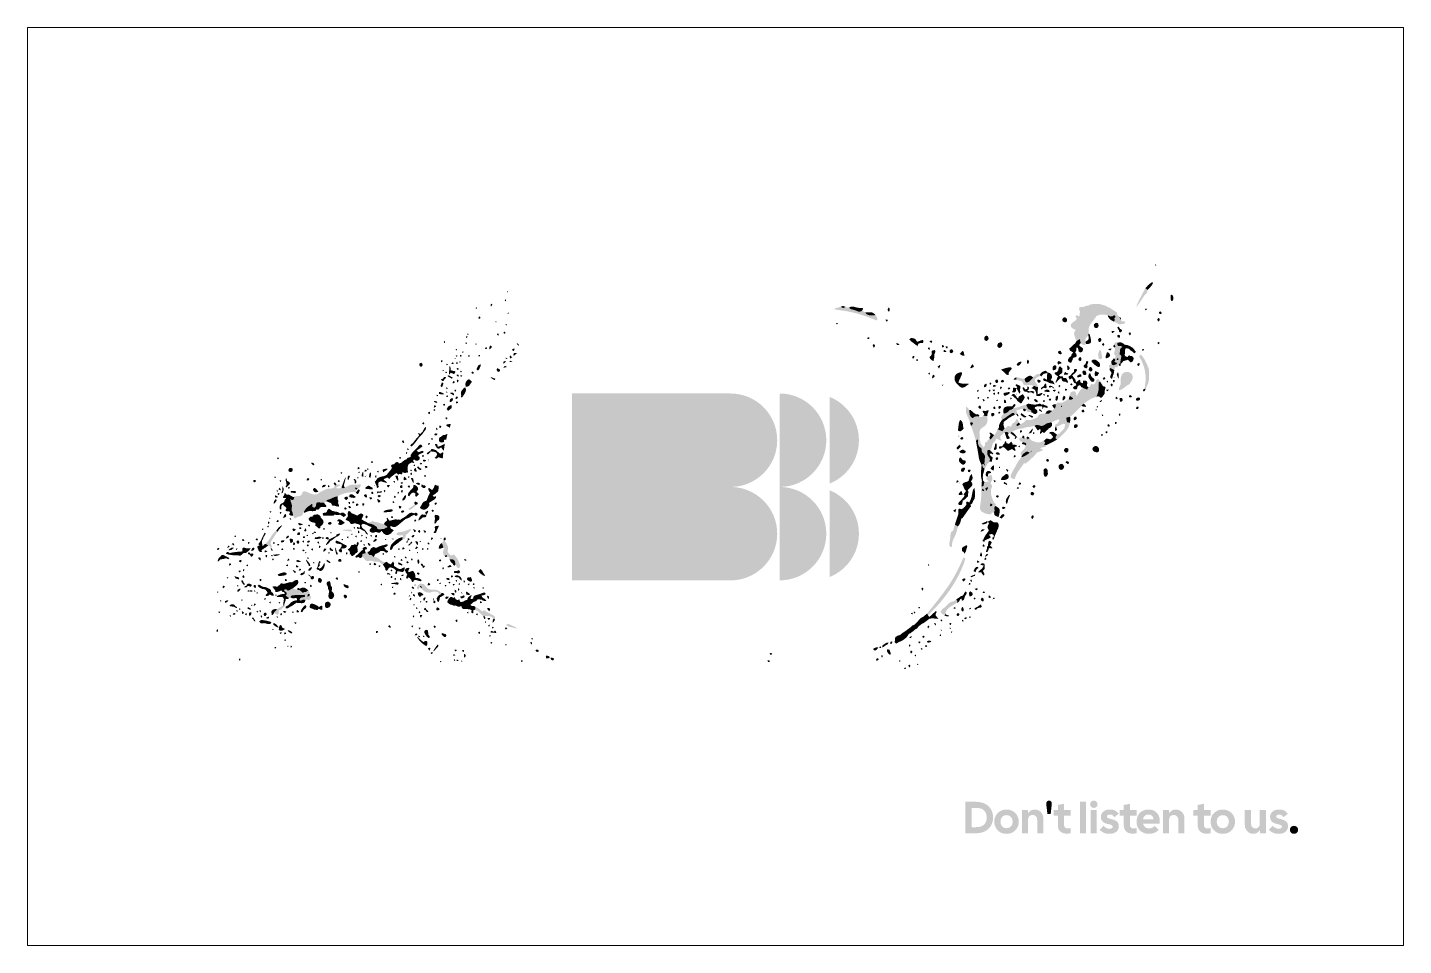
# Paper-space layout 'Layout1' of a CAD drawing. Header units: millimetres. Extents: x 0 to 254, y 0 to 169.
# The model-space entities are those that its viewports show. They can reach past a viewport. Long polylines and large blocks are cut down to what shows.
import ezdxf

# ---------------------------------------------------------------- set-up
doc = ezdxf.new("R2010")
doc.units = ezdxf.units.MM

msp = doc.modelspace()

# ---------------------------------------------------------------- hatches: boundary and pattern name
at = {"true_color": 0x000000, "transparency": 33554687}
h = msp.add_hatch(color=18, dxfattribs=at)
edge = h.paths.add_edge_path(flags=0)
edge.add_spline(control_points=[(724.87, 125.5), (724.61, 125.19), (724.55, 125.69), (724.72, 125.68), (724.73, 125.68), (724.72, 125.68), (724.87, 125.5)], knot_values=[0, 0, 0, 0, 1, 1, 1, 2, 2, 2, 2], degree=3, periodic=1)
h = msp.add_hatch(color=18, dxfattribs=at)
edge = h.paths.add_edge_path(flags=0)
edge.add_spline(control_points=[(722.84, 121.27), (722.93, 121.38), (723.63, 122.27), (724.1, 122.36), (724.23, 122.38), (724.47, 122.09), (723.17, 120.91), (723.14, 120.93), (723.24, 121), (722.84, 121.27)], knot_values=[0, 0, 0, 0, 1, 1, 1, 2, 2, 2, 3, 3, 3, 3], degree=3, periodic=1)
h = msp.add_hatch(color=18, dxfattribs=at)
edge = h.paths.add_edge_path(flags=0)
edge.add_spline(control_points=[(604.95, 120.58), (605.1, 120.73), (605.08, 120.73), (605.1, 120.73), (605.27, 120.74), (605.16, 120.31), (604.95, 120.58)], knot_values=[0, 0, 0, 0, 1, 1, 1, 2, 2, 2, 2], degree=3, periodic=1)
h = msp.add_hatch(color=18, dxfattribs=at)
edge = h.paths.add_edge_path(flags=0)
edge.add_spline(control_points=[(722.84, 121.27), (723.24, 121), (723.14, 120.93), (723.17, 120.91), (723.25, 120.26), (722.94, 120.4), (722.61, 119.88), (719.27, 114.75), (722.79, 121.18), (722.84, 121.27)], knot_values=[0, 0, 0, 0, 1, 1, 1, 2, 2, 2, 3, 3, 3, 3], degree=3, periodic=1)
h = msp.add_hatch(color=18, dxfattribs=at)
edge = h.paths.add_edge_path(flags=0)
edge.add_spline(control_points=[(727.46, 119.27), (727.46, 119.95), (727.49, 119.98), (727.54, 120.02), (727.83, 120.26), (727.97, 119.66), (727.98, 119.61), (728.14, 118.93), (727.54, 118.57), (727.46, 119.27)], knot_values=[0, 0, 0, 0, 1, 1, 1, 2, 2, 2, 3, 3, 3, 3], degree=3, periodic=1)
h = msp.add_hatch(color=18, dxfattribs=at)
edge = h.paths.add_edge_path(flags=0)
edge.add_spline(control_points=[(599.49, 117.61), (599.37, 117.24), (599.03, 117.63), (599.26, 117.75), (599.27, 117.76), (599.26, 117.75), (599.49, 117.61)], knot_values=[0, 0, 0, 0, 1, 1, 1, 2, 2, 2, 2], degree=3, periodic=1)
h = msp.add_hatch(color=18, dxfattribs=at)
edge = h.paths.add_edge_path(flags=0)
edge.add_spline(control_points=[(602.31, 118.28), (602.29, 118.26), (601.86, 117.43), (601.99, 118.29), (602.03, 118.49), (602.09, 118.37), (602.31, 118.28)], knot_values=[0, 0, 0, 0, 1, 1, 1, 2, 2, 2, 2], degree=3, periodic=1)
h = msp.add_hatch(color=18, dxfattribs=at)
edge = h.paths.add_edge_path(flags=0)
edge.add_spline(control_points=[(604.53, 119.09), (604.76, 119.2), (604.74, 119.2), (604.76, 119.2), (604.8, 119.18), (604.83, 118.43), (604.53, 119.09)], knot_values=[0, 0, 0, 0, 1, 1, 1, 2, 2, 2, 2], degree=3, periodic=1)
h = msp.add_hatch(color=18, dxfattribs=at)
edge = h.paths.add_edge_path(flags=0)
edge.add_spline(control_points=[(666.58, 117.86), (667, 117.55), (667.04, 117.52), (667.44, 117.82), (667.81, 117.62), (667.81, 117.7), (668.19, 117.77), (668.27, 117.54), (668.22, 117.49), (668.43, 117.4), (668.43, 117.4), (668.68, 117.35), (668.68, 117.35), (669.91, 117.03), (669.97, 116.69), (670.57, 117.17), (670.83, 116.97), (670.81, 116.98), (671.1, 116.81), (671.42, 116.06), (672.72, 116.21), (672.98, 116.33), (673.13, 116.14), (673.11, 116.14), (673.35, 115.66), (673.35, 115.66), (673.36, 115.5), (673.36, 115.5), (673.36, 115.5), (673.24, 115.3), (673.24, 115.3), (669.17, 116.99), (667.46, 117.03), (665.4, 117.36), (665.4, 117.36), (665.55, 117.54), (665.55, 117.54), (665.55, 117.54), (665.7, 117.57), (665.7, 117.57), (665.7, 117.57), (665.86, 117.67), (665.86, 117.67), (665.86, 117.67), (666.01, 117.66), (666.01, 117.66), (666.54, 117.85), (666.54, 117.84), (666.58, 117.86)], knot_values=[0, 0, 0, 0, 1, 1, 1, 2, 2, 2, 3, 3, 3, 4, 4, 4, 5, 5, 5, 6, 6, 6, 7, 7, 7, 8, 8, 8, 9, 9, 9, 10, 10, 10, 11, 11, 11, 12, 12, 12, 13, 13, 13, 14, 14, 14, 15, 15, 15, 16, 16, 16, 16], degree=3, periodic=1)
h = msp.add_hatch(color=18, dxfattribs=at)
edge = h.paths.add_edge_path(flags=0)
edge.add_spline(control_points=[(666.58, 117.86), (667.14, 118.04), (667.13, 117.96), (667.44, 117.82), (667.04, 117.52), (667, 117.55), (666.58, 117.86)], knot_values=[0, 0, 0, 0, 1, 1, 1, 2, 2, 2, 2], degree=3, periodic=1)
h = msp.add_hatch(color=18, dxfattribs=at)
edge = h.paths.add_edge_path(flags=0)
edge.add_spline(control_points=[(668.19, 117.77), (669.24, 118.07), (669.23, 117.54), (670.33, 117.64), (670.72, 117.68), (670.78, 117.52), (670.57, 117.17), (669.97, 116.69), (669.91, 117.03), (668.68, 117.35), (668.68, 117.35), (668.43, 117.4), (668.43, 117.4), (668.22, 117.49), (668.27, 117.54), (668.19, 117.77)], knot_values=[0, 0, 0, 0, 1, 1, 1, 2, 2, 2, 3, 3, 3, 4, 4, 4, 5, 5, 5, 5], degree=3, periodic=1)
h = msp.add_hatch(color=18, dxfattribs=at)
edge = h.paths.add_edge_path(flags=0)
edge.add_spline(control_points=[(671.1, 116.81), (672.24, 116.77), (672.42, 116.98), (672.98, 116.33), (672.72, 116.21), (671.42, 116.06), (671.1, 116.81)], knot_values=[0, 0, 0, 0, 1, 1, 1, 2, 2, 2, 2], degree=3, periodic=1)
h = msp.add_hatch(color=18, dxfattribs=at)
edge = h.paths.add_edge_path(flags=0)
edge.add_spline(control_points=[(675.22, 117.31), (675.38, 117.58), (675.34, 117.77), (675.55, 117.61), (675.8, 117.41), (675.45, 116.44), (675.22, 117.31)], knot_values=[0, 0, 0, 0, 1, 1, 1, 2, 2, 2, 2], degree=3, periodic=1)
h = msp.add_hatch(color=18, dxfattribs=at)
edge = h.paths.add_edge_path(flags=0)
edge.add_spline(control_points=[(712.09, 117.12), (713.29, 117.51), (714.94, 117.12), (713.69, 116.48), (713.69, 116.48), (713.61, 116.32), (713.61, 116.32), (713.61, 116.32), (713.79, 116.14), (713.79, 116.14), (712.73, 114.46), (712.25, 114.62), (712.34, 112.88), (712.34, 112.88), (712.28, 112.56), (712.28, 112.56), (711.85, 112.05), (711.69, 112.09), (711.77, 111.4), (711.77, 111.4), (711.88, 110.94), (711.88, 110.94), (711.5, 110.46), (710.94, 111.07), (710.89, 111.13), (710.89, 111.13), (710.71, 111.89), (710.71, 111.89), (710.64, 112.79), (710.48, 112.87), (711.07, 113.54), (711.19, 113.71), (711.17, 113.7), (711.29, 113.86), (712.05, 114.88), (710.86, 113.64), (709.93, 113.58), (708.72, 114), (708.78, 114.73), (709.94, 115.29), (710.47, 115.39), (710.46, 115.23), (711, 115.33), (711.74, 115.46), (711.26, 115.9), (711.7, 116.54), (711.7, 116.54), (712.09, 117.12), (712.09, 117.12)], knot_values=[0, 0, 0, 0, 1, 1, 1, 2, 2, 2, 3, 3, 3, 4, 4, 4, 5, 5, 5, 6, 6, 6, 7, 7, 7, 8, 8, 8, 9, 9, 9, 10, 10, 10, 11, 11, 11, 12, 12, 12, 13, 13, 13, 14, 14, 14, 15, 15, 15, 16, 16, 16, 16], degree=3, periodic=1)
h = msp.add_hatch(color=18, dxfattribs=at)
edge = h.paths.add_edge_path(flags=0)
edge.add_spline(control_points=[(712.09, 117.12), (712.09, 117.12), (711.7, 116.54), (711.7, 116.54), (711.26, 115.9), (711.74, 115.46), (711, 115.33), (710.46, 115.23), (710.47, 115.39), (709.94, 115.29), (709.94, 115.29), (710.08, 115.54), (710.08, 115.54), (710.08, 115.54), (710.16, 115.66), (710.16, 115.66), (709.92, 116.05), (709.94, 116.08), (709.96, 116.12), (710.16, 116.48), (710.28, 116.04), (710.67, 116.15), (710.67, 116.15), (710.72, 116.32), (710.72, 116.32), (710.72, 116.32), (710.65, 116.48), (710.65, 116.48), (710.65, 116.48), (710.73, 116.81), (710.73, 116.81), (710.73, 116.81), (710.73, 116.97), (710.73, 116.97), (710.34, 117.71), (710.66, 117.9), (711.46, 117.82), (711.46, 117.82), (711.62, 117.89), (711.62, 117.89), (711.62, 117.89), (711.77, 117.96), (711.77, 117.96), (711.77, 117.96), (711.93, 118.02), (711.93, 118.02), (711.93, 118.02), (712.08, 118.05), (712.08, 118.05), (712.08, 118.05), (712.23, 118), (712.23, 118), (712.23, 118), (712.39, 118.09), (712.39, 118.09), (712.39, 118.09), (712.54, 118.22), (712.54, 118.22), (712.54, 118.22), (712.7, 118.25), (712.7, 118.25), (712.7, 118.25), (712.85, 118.28), (712.85, 118.28), (712.85, 118.28), (713.01, 118.31), (713.01, 118.31), (713.01, 118.31), (713.16, 118.34), (713.16, 118.34), (713.16, 118.34), (713.31, 118.34), (713.31, 118.34), (713.31, 118.34), (713.93, 118.34), (713.93, 118.34), (713.93, 118.34), (714.08, 118.35), (714.08, 118.35), (714.08, 118.35), (714.24, 118.36), (714.24, 118.36), (714.24, 118.36), (714.39, 118.35), (714.39, 118.35), (714.39, 118.35), (714.55, 118.29), (714.55, 118.29), (714.55, 118.29), (714.7, 118.24), (714.7, 118.24), (714.7, 118.24), (714.85, 118.21), (714.85, 118.21), (714.85, 118.21), (715.01, 118.18), (715.01, 118.18), (715.01, 118.18), (715.16, 118.11), (715.16, 118.11), (715.16, 118.11), (715.32, 118.06), (715.32, 118.06), (715.32, 118.06), (715.47, 118.04), (715.47, 118.04), (715.47, 118.04), (715.59, 117.96), (715.59, 117.96), (715.59, 117.96), (715.78, 117.85), (715.78, 117.85), (715.78, 117.85), (715.93, 117.76), (715.93, 117.76), (715.93, 117.76), (716.09, 117.71), (716.09, 117.71), (716.09, 117.71), (716.24, 117.67), (716.24, 117.67), (716.24, 117.67), (716.39, 117.57), (716.39, 117.57), (716.39, 117.57), (716.5, 117.46), (716.5, 117.46), (716.5, 117.46), (716.7, 117.33), (716.7, 117.33), (716.7, 117.33), (716.86, 117.26), (716.86, 117.26), (716.86, 117.26), (717, 117.14), (717, 117.14), (717, 117.14), (717.17, 117.06), (717.17, 117.06), (717.17, 117.06), (717.26, 116.97), (717.26, 116.97), (717.26, 116.97), (717.47, 116.81), (717.47, 116.81), (717.47, 116.81), (717.63, 116.65), (717.63, 116.65), (717.63, 116.65), (717.58, 116.42), (717.58, 116.42), (715.55, 116.97), (715.55, 118.01), (712.7, 117.78), (712.64, 117.77), (712.72, 117.62), (712.08, 117.43), (712.06, 117.42), (712.08, 117.43), (712.09, 117.12)], knot_values=[0, 0, 0, 0, 1, 1, 1, 2, 2, 2, 3, 3, 3, 4, 4, 4, 5, 5, 5, 6, 6, 6, 7, 7, 7, 8, 8, 8, 9, 9, 9, 10, 10, 10, 11, 11, 11, 12, 12, 12, 13, 13, 13, 14, 14, 14, 15, 15, 15, 16, 16, 16, 17, 17, 17, 18, 18, 18, 19, 19, 19, 20, 20, 20, 21, 21, 21, 22, 22, 22, 23, 23, 23, 24, 24, 24, 25, 25, 25, 26, 26, 26, 27, 27, 27, 28, 28, 28, 29, 29, 29, 30, 30, 30, 31, 31, 31, 32, 32, 32, 33, 33, 33, 34, 34, 34, 35, 35, 35, 36, 36, 36, 37, 37, 37, 38, 38, 38, 39, 39, 39, 40, 40, 40, 41, 41, 41, 42, 42, 42, 43, 43, 43, 44, 44, 44, 45, 45, 45, 46, 46, 46, 47, 47, 47, 48, 48, 48, 49, 49, 49, 50, 50, 50, 51, 51, 51, 52, 52, 52, 53, 53, 53, 53], degree=3, periodic=1)
h = msp.add_hatch(color=18, dxfattribs=at)
edge = h.paths.add_edge_path(flags=0)
edge.add_spline(control_points=[(712.09, 117.12), (712.08, 117.43), (712.06, 117.42), (712.08, 117.43), (712.72, 117.62), (712.64, 117.77), (712.7, 117.78), (715.55, 118.01), (715.55, 116.97), (717.58, 116.42), (717.58, 116.42), (718.06, 115.96), (718.06, 115.96), (718.09, 115.66), (718.29, 115.47), (718.33, 115.44), (718.39, 115.29), (718.39, 115.32), (718.44, 115.17), (718.48, 115.07), (719.51, 115.38), (718.87, 114.67), (718.13, 114.69), (718.05, 114.38), (717.5, 114.88), (717.5, 114.88), (717.01, 115.09), (717.01, 115.09), (717.25, 115.38), (717.17, 115.39), (717.08, 115.75), (717.31, 115.95), (717.37, 115.99), (717.17, 116.22), (717.17, 116.22), (717.01, 116.28), (717.01, 116.28), (716.75, 116.07), (716.77, 116.03), (716.43, 116.04), (716.43, 116.04), (715.91, 116.25), (715.91, 116.25), (714.5, 116.57), (714.41, 116.32), (713.79, 116.14), (713.79, 116.14), (713.61, 116.32), (713.61, 116.32), (713.61, 116.32), (713.69, 116.48), (713.69, 116.48), (714.94, 117.12), (713.29, 117.51), (712.09, 117.12)], knot_values=[0, 0, 0, 0, 1, 1, 1, 2, 2, 2, 3, 3, 3, 4, 4, 4, 5, 5, 5, 6, 6, 6, 7, 7, 7, 8, 8, 8, 9, 9, 9, 10, 10, 10, 11, 11, 11, 12, 12, 12, 13, 13, 13, 14, 14, 14, 15, 15, 15, 16, 16, 16, 17, 17, 17, 18, 18, 18, 18], degree=3, periodic=1)
h = msp.add_hatch(color=18, dxfattribs=at)
edge = h.paths.add_edge_path(flags=0)
edge.add_spline(control_points=[(722.88, 117.17), (722.76, 117.44), (722.76, 117.41), (722.76, 117.44), (722.78, 117.47), (723.55, 117.55), (722.88, 117.17)], knot_values=[0, 0, 0, 0, 1, 1, 1, 2, 2, 2, 2], degree=3, periodic=1)
h = msp.add_hatch(color=18, dxfattribs=at)
edge = h.paths.add_edge_path(flags=0)
edge.add_spline(control_points=[(725.64, 116.97), (726.27, 116.5), (725.39, 116.37), (725.33, 116.65), (725.27, 116.94), (725.37, 116.9), (725.64, 116.97)], knot_values=[0, 0, 0, 0, 1, 1, 1, 2, 2, 2, 2], degree=3, periodic=1)
h = msp.add_hatch(color=18, dxfattribs=at)
edge = h.paths.add_edge_path(flags=0)
edge.add_spline(control_points=[(599.86, 116.09), (600.04, 115.86), (600.21, 115.84), (600, 115.68), (599.97, 115.66), (599.4, 115.47), (599.86, 116.09)], knot_values=[0, 0, 0, 0, 1, 1, 1, 2, 2, 2, 2], degree=3, periodic=1)
h = msp.add_hatch(color=18, dxfattribs=at)
edge = h.paths.add_edge_path(flags=0)
edge.add_spline(control_points=[(602.82, 115.01), (602.93, 115.19), (602.91, 115.19), (602.93, 115.19), (603.01, 115.21), (603.21, 114.78), (602.82, 115.01)], knot_values=[0, 0, 0, 0, 1, 1, 1, 2, 2, 2, 2], degree=3, periodic=1)
h = msp.add_hatch(color=18, dxfattribs=at)
edge = h.paths.add_edge_path(flags=0)
edge.add_spline(control_points=[(604.93, 114.65), (604.97, 114.15), (604.65, 114.55), (604.7, 114.61), (604.72, 114.63), (604.7, 114.61), (604.93, 114.65)], knot_values=[0, 0, 0, 0, 1, 1, 1, 2, 2, 2, 2], degree=3, periodic=1)
h = msp.add_hatch(color=18, dxfattribs=at)
edge = h.paths.add_edge_path(flags=0)
edge.add_spline(control_points=[(605.25, 116.8), (605.5, 116.55), (605.04, 116.41), (605.05, 116.65), (605.05, 116.67), (605.05, 116.65), (605.25, 116.8)], knot_values=[0, 0, 0, 0, 1, 1, 1, 2, 2, 2, 2], degree=3, periodic=1)
h = msp.add_hatch(color=18, dxfattribs=at)
edge = h.paths.add_edge_path(flags=0)
edge.add_spline(control_points=[(665.72, 114.84), (665.96, 114.84), (666.13, 114.91), (666.01, 114.68), (665.88, 114.45), (665.84, 114.61), (665.72, 114.84)], knot_values=[0, 0, 0, 0, 1, 1, 1, 2, 2, 2, 2], degree=3, periodic=1)
h = msp.add_hatch(color=18, dxfattribs=at)
edge = h.paths.add_edge_path(flags=0)
edge.add_spline(control_points=[(674.81, 115.47), (675.6, 115.61), (675.15, 115.1), (675.1, 115.1), (675.06, 115.11), (674.98, 115.12), (674.81, 115.47)], knot_values=[0, 0, 0, 0, 1, 1, 1, 2, 2, 2, 2], degree=3, periodic=1)
h = msp.add_hatch(color=18, dxfattribs=at)
edge = h.paths.add_edge_path(flags=0)
edge.add_spline(control_points=[(707.92, 115.93), (707.98, 115.9), (708.58, 115.67), (708.34, 115.19), (708.01, 114.53), (706.83, 115.46), (707.92, 115.93)], knot_values=[0, 0, 0, 0, 1, 1, 1, 2, 2, 2, 2], degree=3, periodic=1)
h = msp.add_hatch(color=18, dxfattribs=at)
edge = h.paths.add_edge_path(flags=0)
edge.add_spline(control_points=[(709.93, 113.58), (710.86, 113.64), (712.05, 114.88), (711.29, 113.86), (711.17, 113.7), (711.19, 113.71), (711.07, 113.54), (710.48, 112.87), (710.64, 112.79), (710.71, 111.89), (710.62, 111.81), (710.62, 111.83), (710.12, 111.51), (709.38, 113.08), (709.73, 113.29), (709.85, 113.37), (709.85, 113.37), (709.93, 113.58), (709.93, 113.58)], knot_values=[0, 0, 0, 0, 1, 1, 1, 2, 2, 2, 3, 3, 3, 4, 4, 4, 5, 5, 5, 6, 6, 6, 6], degree=3, periodic=1)
h = msp.add_hatch(color=18, dxfattribs=at)
edge = h.paths.add_edge_path(flags=0)
edge.add_spline(control_points=[(713.45, 114), (713.41, 114.05), (713.03, 114.58), (713.62, 114.84), (714.45, 115.21), (714.33, 113.43), (713.45, 114)], knot_values=[0, 0, 0, 0, 1, 1, 1, 2, 2, 2, 2], degree=3, periodic=1)
h = msp.add_hatch(color=18, dxfattribs=at)
edge = h.paths.add_edge_path(flags=0)
edge.add_spline(control_points=[(715.91, 116.25), (715.91, 116.25), (716.43, 116.04), (716.43, 116.04), (716.73, 115.79), (716.69, 115.67), (717.08, 115.75), (717.17, 115.39), (717.25, 115.38), (717.01, 115.09), (716.36, 115.4), (716.4, 115.42), (715.93, 115.97), (715.93, 115.97), (715.91, 116.25), (715.91, 116.25)], knot_values=[0, 0, 0, 0, 1, 1, 1, 2, 2, 2, 3, 3, 3, 4, 4, 4, 5, 5, 5, 5], degree=3, periodic=1)
h = msp.add_hatch(color=18, dxfattribs=at)
edge = h.paths.add_edge_path(flags=0)
edge.add_spline(control_points=[(716.43, 116.04), (716.77, 116.03), (716.75, 116.07), (717.01, 116.28), (717.01, 116.28), (717.17, 116.22), (717.17, 116.22), (717.37, 115.99), (717.31, 115.95), (717.08, 115.75), (716.69, 115.67), (716.73, 115.79), (716.43, 116.04)], knot_values=[0, 0, 0, 0, 1, 1, 1, 2, 2, 2, 3, 3, 3, 4, 4, 4, 4], degree=3, periodic=1)
h = msp.add_hatch(color=18, dxfattribs=at)
edge = h.paths.add_edge_path(flags=0)
edge.add_spline(control_points=[(718.06, 115.96), (718.33, 115.78), (718.34, 115.77), (718.33, 115.44), (718.29, 115.47), (718.09, 115.66), (718.06, 115.96)], knot_values=[0, 0, 0, 0, 1, 1, 1, 2, 2, 2, 2], degree=3, periodic=1)
h = msp.add_hatch(color=18, dxfattribs=at)
edge = h.paths.add_edge_path(flags=0)
edge.add_spline(control_points=[(725, 115.51), (725.21, 115.74), (725.25, 115.86), (725.44, 115.62), (725.59, 115.43), (725.19, 114.6), (725, 115.51)], knot_values=[0, 0, 0, 0, 1, 1, 1, 2, 2, 2, 2], degree=3, periodic=1)
h = msp.add_hatch(color=18, dxfattribs=at)
edge = h.paths.add_edge_path(flags=0)
edge.add_spline(control_points=[(597.7, 112.38), (597.56, 111.65), (597.36, 112.36), (597.4, 112.38), (597.49, 112.42), (597.61, 112.34), (597.7, 112.38)], knot_values=[0, 0, 0, 0, 1, 1, 1, 2, 2, 2, 2], degree=3, periodic=1)
h = msp.add_hatch(color=18, dxfattribs=at)
edge = h.paths.add_edge_path(flags=0)
edge.add_spline(control_points=[(597.84, 112.61), (597.65, 112.68), (597.64, 112.65), (597.62, 112.73), (597.56, 112.93), (598.02, 112.97), (597.84, 112.61)], knot_values=[0, 0, 0, 0, 1, 1, 1, 2, 2, 2, 2], degree=3, periodic=1)
h = msp.add_hatch(color=18, dxfattribs=at)
edge = h.paths.add_edge_path(flags=0)
edge.add_spline(control_points=[(603.12, 112.71), (603.25, 112.91), (603.23, 113.02), (603.4, 112.88), (603.41, 112.86), (603.55, 112.17), (603.12, 112.71)], knot_values=[0, 0, 0, 0, 1, 1, 1, 2, 2, 2, 2], degree=3, periodic=1)
h = msp.add_hatch(color=18, dxfattribs=at)
edge = h.paths.add_edge_path(flags=0)
edge.add_spline(control_points=[(604.74, 113.04), (604.44, 112.5), (604.22, 113.22), (604.47, 113.25), (604.5, 113.26), (604.47, 113.25), (604.74, 113.04)], knot_values=[0, 0, 0, 0, 1, 1, 1, 2, 2, 2, 2], degree=3, periodic=1)
h = msp.add_hatch(color=18, dxfattribs=at)
edge = h.paths.add_edge_path(flags=0)
edge.add_spline(control_points=[(671.73, 111.85), (671.02, 112.09), (671.75, 112.25), (671.83, 112.17), (671.98, 112.02), (671.86, 112.03), (671.73, 111.85)], knot_values=[0, 0, 0, 0, 1, 1, 1, 2, 2, 2, 2], degree=3, periodic=1)
h = msp.add_hatch(color=18, dxfattribs=at)
edge = h.paths.add_edge_path(flags=0)
edge.add_spline(control_points=[(679.57, 112.09), (680.27, 111.96), (680.35, 112.03), (680.67, 111.36), (680.67, 111.36), (680.34, 110.9), (680.34, 110.9), (679.72, 111.32), (679.75, 111.32), (679.21, 111.82), (679.21, 111.82), (679.57, 112.09), (679.57, 112.09)], knot_values=[0, 0, 0, 0, 1, 1, 1, 2, 2, 2, 3, 3, 3, 4, 4, 4, 4], degree=3, periodic=1)
h = msp.add_hatch(color=18, dxfattribs=at)
edge = h.paths.add_edge_path(flags=0)
edge.add_spline(control_points=[(681.26, 111.57), (681.65, 111.73), (681.83, 111.84), (681.84, 111.4), (681.84, 110.99), (681.42, 111.14), (681.38, 111.16), (681.27, 111.35), (681.29, 111.34), (681.26, 111.57)], knot_values=[0, 0, 0, 0, 1, 1, 1, 2, 2, 2, 3, 3, 3, 3], degree=3, periodic=1)
h = msp.add_hatch(color=18, dxfattribs=at)
edge = h.paths.add_edge_path(flags=0)
edge.add_spline(control_points=[(693.44, 111.51), (692.57, 111.8), (693.46, 113.08), (693.85, 112.2), (694.06, 111.75), (693.5, 111.54), (693.44, 111.51)], knot_values=[0, 0, 0, 0, 1, 1, 1, 2, 2, 2, 2], degree=3, periodic=1)
h = msp.add_hatch(color=18, dxfattribs=at)
edge = h.paths.add_edge_path(flags=0)
edge.add_spline(control_points=[(710.71, 111.89), (710.71, 111.89), (710.89, 111.13), (710.89, 111.13), (710.07, 110.44), (711.45, 110.5), (711.34, 109.92), (711.21, 109.21), (710.38, 109.17), (710.4, 110.09), (710.41, 110.34), (710.32, 110.25), (710.08, 110.28), (710.08, 110.28), (709.95, 110.26), (709.95, 110.26), (709.94, 110.33), (709.87, 110.75), (709.82, 111.05), (709.82, 111.05), (710.12, 111.51), (710.12, 111.51), (710.62, 111.83), (710.62, 111.81), (710.71, 111.89)], knot_values=[0, 0, 0, 0, 1, 1, 1, 2, 2, 2, 3, 3, 3, 4, 4, 4, 5, 5, 5, 6, 6, 6, 7, 7, 7, 8, 8, 8, 8], degree=3, periodic=1)
h = msp.add_hatch(color=18, dxfattribs=at)
edge = h.paths.add_edge_path(flags=0)
edge.add_spline(control_points=[(712.34, 112.88), (712.34, 112.88), (712.57, 112.71), (712.57, 112.71), (712.57, 112.71), (712.59, 112.55), (712.59, 112.55), (712.59, 112.55), (712.63, 112.38), (712.63, 112.38), (712.63, 112.38), (712.68, 112.22), (712.68, 112.22), (712.68, 112.22), (712.72, 112.06), (712.72, 112.06), (713.02, 110.92), (712.55, 111), (711.88, 110.94), (711.88, 110.94), (711.77, 111.4), (711.77, 111.4), (712.4, 111.78), (712.51, 111.84), (712.28, 112.56), (712.28, 112.56), (712.34, 112.88), (712.34, 112.88)], knot_values=[0, 0, 0, 0, 1, 1, 1, 2, 2, 2, 3, 3, 3, 4, 4, 4, 5, 5, 5, 6, 6, 6, 7, 7, 7, 8, 8, 8, 9, 9, 9, 9], degree=3, periodic=1)
h = msp.add_hatch(color=18, dxfattribs=at)
edge = h.paths.add_edge_path(flags=0)
edge.add_spline(control_points=[(714.1, 111.88), (714.4, 112.1), (714.48, 112.21), (714.68, 111.88), (714.91, 111.53), (714.04, 110.85), (714.1, 111.88)], knot_values=[0, 0, 0, 0, 1, 1, 1, 2, 2, 2, 2], degree=3, periodic=1)
h = msp.add_hatch(color=18, dxfattribs=at)
edge = h.paths.add_edge_path(flags=0)
edge.add_spline(control_points=[(716.58, 113.39), (716.58, 113.39), (717.16, 113.33), (717.16, 113.33), (717.05, 113.25), (716.56, 112.49), (716.58, 113.39)], knot_values=[0, 0, 0, 0, 1, 1, 1, 2, 2, 2, 2], degree=3, periodic=1)
h = msp.add_hatch(color=18, dxfattribs=at)
edge = h.paths.add_edge_path(flags=0)
edge.add_spline(control_points=[(718.14, 113.77), (718.14, 113.77), (717.96, 113.53), (717.96, 113.53), (717.93, 113.56), (717.29, 114.08), (717.91, 114.16), (717.91, 114.16), (717.91, 114.16), (718.14, 113.77)], knot_values=[0, 0, 0, 0, 1, 1, 1, 2, 2, 2, 3, 3, 3, 3], degree=3, periodic=1)
h = msp.add_hatch(color=18, dxfattribs=at)
edge = h.paths.add_edge_path(flags=0)
edge.add_spline(control_points=[(717.74, 112.18), (717.72, 112.21), (717.5, 112.6), (717.79, 112.67), (718.28, 112.78), (718.32, 111.83), (717.74, 112.18)], knot_values=[0, 0, 0, 0, 1, 1, 1, 2, 2, 2, 2], degree=3, periodic=1)
h = msp.add_hatch(color=18, dxfattribs=at)
edge = h.paths.add_edge_path(flags=0)
edge.add_spline(control_points=[(718.14, 113.77), (718.54, 113.53), (718.54, 113.53), (718.54, 113.53), (718.41, 113.26), (718.44, 113.25), (718.21, 113.08), (718.21, 113.08), (717.97, 113.22), (717.97, 113.22), (717.97, 113.22), (717.96, 113.53), (717.96, 113.53), (717.96, 113.53), (718.14, 113.77), (718.14, 113.77)], knot_values=[0, 0, 0, 0, 1, 1, 1, 2, 2, 2, 3, 3, 3, 4, 4, 4, 5, 5, 5, 5], degree=3, periodic=1)
h = msp.add_hatch(color=18, dxfattribs=at)
edge = h.paths.add_edge_path(flags=0)
edge.add_spline(control_points=[(719.72, 112.89), (719.91, 113.07), (719.89, 113.23), (720.09, 113.04), (720.26, 112.89), (720, 112.15), (719.72, 112.89)], knot_values=[0, 0, 0, 0, 1, 1, 1, 2, 2, 2, 2], degree=3, periodic=1)
h = msp.add_hatch(color=18, dxfattribs=at)
edge = h.paths.add_edge_path(flags=0)
edge.add_spline(control_points=[(593.26, 111.39), (593.26, 111.39), (593.52, 111.52), (593.52, 111.52), (593.54, 111.51), (593.64, 110.63), (593.26, 111.39)], knot_values=[0, 0, 0, 0, 1, 1, 1, 2, 2, 2, 2], degree=3, periodic=1)
h = msp.add_hatch(color=18, dxfattribs=at)
edge = h.paths.add_edge_path(flags=0)
edge.add_spline(control_points=[(595.69, 110.07), (595.92, 109.82), (595.47, 109.67), (595.49, 109.94), (595.49, 109.96), (595.49, 109.94), (595.69, 110.07)], knot_values=[0, 0, 0, 0, 1, 1, 1, 2, 2, 2, 2], degree=3, periodic=1)
h = msp.add_hatch(color=18, dxfattribs=at)
edge = h.paths.add_edge_path(flags=0)
edge.add_spline(control_points=[(596.93, 109.6), (597.14, 109.34), (596.51, 109.29), (596.69, 109.53), (596.69, 109.53), (596.93, 109.6), (596.93, 109.6)], knot_values=[0, 0, 0, 0, 1, 1, 1, 2, 2, 2, 2], degree=3, periodic=1)
h = msp.add_hatch(color=18, dxfattribs=at)
edge = h.paths.add_edge_path(flags=0)
edge.add_spline(control_points=[(597.27, 111.08), (597.41, 111.33), (597.39, 111.32), (597.41, 111.33), (597.43, 111.35), (597.96, 110.74), (597.27, 111.08)], knot_values=[0, 0, 0, 0, 1, 1, 1, 2, 2, 2, 2], degree=3, periodic=1)
h = msp.add_hatch(color=18, dxfattribs=at)
edge = h.paths.add_edge_path(flags=0)
edge.add_spline(control_points=[(599.13, 111.02), (599.36, 111.03), (599.35, 111.04), (599.36, 111.03), (599.53, 110.89), (599.1, 110.68), (599.13, 111.02)], knot_values=[0, 0, 0, 0, 1, 1, 1, 2, 2, 2, 2], degree=3, periodic=1)
h = msp.add_hatch(color=18, dxfattribs=at)
edge = h.paths.add_edge_path(flags=0)
edge.add_spline(control_points=[(601.09, 110.38), (601.29, 110.26), (601.39, 110.26), (601.25, 110.08), (601.23, 110.06), (600.58, 109.95), (601.09, 110.38)], knot_values=[0, 0, 0, 0, 1, 1, 1, 2, 2, 2, 2], degree=3, periodic=1)
h = msp.add_hatch(color=18, dxfattribs=at)
edge = h.paths.add_edge_path(flags=0)
edge.add_spline(control_points=[(601.7, 109.91), (601.7, 109.98), (601.69, 110.6), (601.88, 110.68), (601.94, 110.71), (602.6, 110.54), (601.7, 109.91)], knot_values=[0, 0, 0, 0, 1, 1, 1, 2, 2, 2, 2], degree=3, periodic=1)
h = msp.add_hatch(color=18, dxfattribs=at)
edge = h.paths.add_edge_path(flags=0)
edge.add_spline(control_points=[(606.19, 109.64), (605.43, 110.02), (606.35, 110.18), (606.37, 110.11), (606.37, 110.07), (606.4, 109.94), (606.19, 109.64)], knot_values=[0, 0, 0, 0, 1, 1, 1, 2, 2, 2, 2], degree=3, periodic=1)
h = msp.add_hatch(color=18, dxfattribs=at)
edge = h.paths.add_edge_path(flags=0)
edge.add_spline(control_points=[(606.79, 109.27), (606.52, 108.98), (606.52, 109.02), (606.22, 108.72), (606.11, 109.13), (606.09, 109.46), (606.79, 109.27)], knot_values=[0, 0, 0, 0, 1, 1, 1, 2, 2, 2, 2], degree=3, periodic=1)
h = msp.add_hatch(color=18, dxfattribs=at)
edge = h.paths.add_edge_path(flags=0)
edge.add_spline(control_points=[(606.9, 111.13), (606.9, 111.13), (607.22, 110.77), (607.22, 110.77), (607.1, 110.55), (607.07, 110.73), (606.75, 110.99), (606.75, 110.99), (606.9, 111.13), (606.9, 111.13)], knot_values=[0, 0, 0, 0, 1, 1, 1, 2, 2, 2, 3, 3, 3, 3], degree=3, periodic=1)
h = msp.add_hatch(color=18, dxfattribs=at)
edge = h.paths.add_edge_path(flags=0)
edge.add_spline(control_points=[(672.66, 110.29), (672.24, 111.07), (672.75, 110.93), (672.78, 110.9), (673.13, 110.59), (672.7, 110.32), (672.66, 110.29)], knot_values=[0, 0, 0, 0, 1, 1, 1, 2, 2, 2, 2], degree=3, periodic=1)
h = msp.add_hatch(color=18, dxfattribs=at)
edge = h.paths.add_edge_path(flags=0)
edge.add_spline(control_points=[(677.44, 110.89), (677.4, 110.87), (677, 110.6), (676.89, 110.88), (676.66, 111.45), (677.4, 110.92), (677.44, 110.89)], knot_values=[0, 0, 0, 0, 1, 1, 1, 2, 2, 2, 2], degree=3, periodic=1)
h = msp.add_hatch(color=18, dxfattribs=at)
edge = h.paths.add_edge_path(flags=0)
edge.add_spline(control_points=[(681.26, 111.57), (681.29, 111.34), (681.27, 111.35), (681.38, 111.16), (680.92, 111.02), (680.84, 111.06), (680.76, 110.55), (680.76, 110.55), (680.34, 110.9), (680.34, 110.9), (680.34, 110.9), (680.67, 111.36), (680.67, 111.36), (680.72, 111.37), (680.7, 111.4), (681.26, 111.57)], knot_values=[0, 0, 0, 0, 1, 1, 1, 2, 2, 2, 3, 3, 3, 4, 4, 4, 5, 5, 5, 5], degree=3, periodic=1)
h = msp.add_hatch(color=18, dxfattribs=at)
edge = h.paths.add_edge_path(flags=0)
edge.add_spline(control_points=[(683.29, 111.17), (682.65, 111.41), (683.26, 111.75), (683.41, 111.56), (683.57, 111.36), (683.43, 111.36), (683.29, 111.17)], knot_values=[0, 0, 0, 0, 1, 1, 1, 2, 2, 2, 2], degree=3, periodic=1)
h = msp.add_hatch(color=18, dxfattribs=at)
edge = h.paths.add_edge_path(flags=0)
edge.add_spline(control_points=[(682.94, 110.34), (683.36, 109.75), (682.7, 109.93), (682.68, 110.09), (682.66, 110.33), (682.75, 110.25), (682.94, 110.34)], knot_values=[0, 0, 0, 0, 1, 1, 1, 2, 2, 2, 2], degree=3, periodic=1)
h = msp.add_hatch(color=18, dxfattribs=at)
edge = h.paths.add_edge_path(flags=0)
edge.add_spline(control_points=[(683.41, 109.11), (683.41, 109.52), (683.24, 109.63), (683.57, 109.78), (684.11, 110.02), (684.2, 109.65), (683.89, 109.1), (683.89, 109.1), (683.41, 109.11), (683.41, 109.11)], knot_values=[0, 0, 0, 0, 1, 1, 1, 2, 2, 2, 3, 3, 3, 3], degree=3, periodic=1)
h = msp.add_hatch(color=18, dxfattribs=at)
edge = h.paths.add_edge_path(flags=0)
edge.add_spline(control_points=[(685.67, 110.45), (685.38, 110.27), (685.19, 110.21), (685.26, 110.59), (685.27, 110.62), (685.42, 111.16), (685.67, 110.45)], knot_values=[0, 0, 0, 0, 1, 1, 1, 2, 2, 2, 2], degree=3, periodic=1)
h = msp.add_hatch(color=18, dxfattribs=at)
edge = h.paths.add_edge_path(flags=0)
edge.add_spline(control_points=[(685.6, 109.46), (685.58, 109.72), (685.49, 109.79), (685.74, 109.87), (685.74, 109.87), (686.63, 109.32), (685.6, 109.46)], knot_values=[0, 0, 0, 0, 1, 1, 1, 2, 2, 2, 2], degree=3, periodic=1)
h = msp.add_hatch(color=18, dxfattribs=at)
edge = h.paths.add_edge_path(flags=0)
edge.add_spline(control_points=[(685.89, 110.47), (686.47, 110.65), (686.32, 110.32), (686.31, 110.28), (686.15, 109.98), (686.1, 110.2), (685.89, 110.47)], knot_values=[0, 0, 0, 0, 1, 1, 1, 2, 2, 2, 2], degree=3, periodic=1)
h = msp.add_hatch(color=18, dxfattribs=at)
edge = h.paths.add_edge_path(flags=0)
edge.add_spline(control_points=[(687.38, 109.6), (687.36, 109.56), (687.12, 109.11), (686.83, 109.31), (686.35, 109.64), (687.09, 110.51), (687.38, 109.6)], knot_values=[0, 0, 0, 0, 1, 1, 1, 2, 2, 2, 2], degree=3, periodic=1)
h = msp.add_hatch(color=18, dxfattribs=at)
edge = h.paths.add_edge_path(flags=0)
edge.add_spline(control_points=[(689.1, 109.71), (689.39, 109.44), (689.27, 109.39), (689.43, 108.77), (688.93, 108.82), (688.96, 108.89), (688.52, 109.13), (688.82, 109.32), (688.74, 109.4), (689.01, 109.6), (689.01, 109.6), (689.1, 109.71), (689.1, 109.71)], knot_values=[0, 0, 0, 0, 1, 1, 1, 2, 2, 2, 3, 3, 3, 4, 4, 4, 4], degree=3, periodic=1)
h = msp.add_hatch(color=18, dxfattribs=at)
edge = h.paths.add_edge_path(flags=0)
edge.add_spline(control_points=[(695.68, 111.13), (696.05, 110.89), (696.34, 110.75), (696.4, 110.72), (696.14, 109.8), (695.06, 110.36), (695.68, 111.13)], knot_values=[0, 0, 0, 0, 1, 1, 1, 2, 2, 2, 2], degree=3, periodic=1)
h = msp.add_hatch(color=18, dxfattribs=at)
edge = h.paths.add_edge_path(flags=0)
edge.add_spline(control_points=[(695.68, 111.13), (696.47, 111.61), (696.39, 110.87), (696.4, 110.72), (696.34, 110.75), (696.05, 110.89), (695.68, 111.13)], knot_values=[0, 0, 0, 0, 1, 1, 1, 2, 2, 2, 2], degree=3, periodic=1)
h = msp.add_hatch(color=18, dxfattribs=at)
edge = h.paths.add_edge_path(flags=0)
edge.add_spline(control_points=[(707.13, 109.72), (707.82, 108.89), (706.85, 109.01), (706.73, 109.29), (706.55, 109.71), (707.09, 109.72), (707.13, 109.72)], knot_values=[0, 0, 0, 0, 1, 1, 1, 2, 2, 2, 2], degree=3, periodic=1)
h = msp.add_hatch(color=18, dxfattribs=at)
edge = h.paths.add_edge_path(flags=0)
edge.add_spline(control_points=[(709.82, 111.05), (709.87, 110.75), (709.94, 110.33), (709.95, 110.26), (709.95, 110.26), (709.76, 110.11), (709.76, 110.11), (709.48, 109.82), (709.59, 109.8), (709.62, 109.4), (709.62, 109.4), (709.49, 109.38), (709.49, 109.38), (709.05, 109.76), (708.79, 109.57), (708.78, 110.16), (709.4, 110.47), (709.22, 110.69), (709.82, 111.05)], knot_values=[0, 0, 0, 0, 1, 1, 1, 2, 2, 2, 3, 3, 3, 4, 4, 4, 5, 5, 5, 6, 6, 6, 6], degree=3, periodic=1)
h = msp.add_hatch(color=18, dxfattribs=at)
edge = h.paths.add_edge_path(flags=0)
edge.add_spline(control_points=[(709.49, 109.38), (709.49, 109.38), (709.62, 109.4), (709.62, 109.4), (709.62, 109.4), (709.87, 109.39), (709.87, 109.39), (710.59, 108.56), (709.77, 108.53), (709.48, 108.4), (709.24, 108.54), (709.26, 108.53), (709.14, 108.78), (709.19, 109.16), (709.22, 109.13), (709.49, 109.38)], knot_values=[0, 0, 0, 0, 1, 1, 1, 2, 2, 2, 3, 3, 3, 4, 4, 4, 5, 5, 5, 5], degree=3, periodic=1)
h = msp.add_hatch(color=18, dxfattribs=at)
edge = h.paths.add_edge_path(flags=0)
edge.add_spline(control_points=[(709.76, 110.11), (709.76, 110.11), (710.05, 109.77), (710.05, 109.77), (710.05, 109.77), (709.87, 109.39), (709.87, 109.39), (709.87, 109.39), (709.62, 109.4), (709.62, 109.4), (709.59, 109.8), (709.48, 109.82), (709.76, 110.11)], knot_values=[0, 0, 0, 0, 1, 1, 1, 2, 2, 2, 3, 3, 3, 4, 4, 4, 4], degree=3, periodic=1)
h = msp.add_hatch(color=18, dxfattribs=at)
edge = h.paths.add_edge_path(flags=0)
edge.add_spline(control_points=[(709.95, 110.26), (709.95, 110.26), (710.08, 110.28), (710.08, 110.28), (710.05, 109.81), (710.06, 109.81), (710.05, 109.77), (710.05, 109.77), (709.76, 110.11), (709.76, 110.11), (709.76, 110.11), (709.95, 110.26), (709.95, 110.26)], knot_values=[0, 0, 0, 0, 1, 1, 1, 2, 2, 2, 3, 3, 3, 4, 4, 4, 4], degree=3, periodic=1)
h = msp.add_hatch(color=18, dxfattribs=at)
edge = h.paths.add_edge_path(flags=0)
edge.add_spline(control_points=[(714.1, 109.11), (714.57, 110.92), (714.74, 108.95), (714.85, 108.45), (714.88, 108.31), (714.11, 107.57), (714.1, 109.11)], knot_values=[0, 0, 0, 0, 1, 1, 1, 2, 2, 2, 2], degree=3, periodic=1)
h = msp.add_hatch(color=18, dxfattribs=at)
edge = h.paths.add_edge_path(flags=0)
edge.add_spline(control_points=[(714.82, 110.91), (714.98, 111.1), (714.96, 111.19), (715.17, 111.09), (715.41, 110.98), (715.04, 110.18), (714.82, 110.91)], knot_values=[0, 0, 0, 0, 1, 1, 1, 2, 2, 2, 2], degree=3, periodic=1)
h = msp.add_hatch(color=18, dxfattribs=at)
edge = h.paths.add_edge_path(flags=0)
edge.add_spline(control_points=[(716.59, 110.08), (716.39, 109.81), (716.4, 109.75), (716.3, 109.78), (715.37, 110.15), (716.56, 110.08), (716.59, 110.08)], knot_values=[0, 0, 0, 0, 1, 1, 1, 2, 2, 2, 2], degree=3, periodic=1)
h = msp.add_hatch(color=18, dxfattribs=at)
edge = h.paths.add_edge_path(flags=0)
edge.add_spline(control_points=[(716.17, 109.21), (715.9, 108.98), (715.87, 108.84), (715.63, 109.11), (715.71, 109.54), (715.89, 109.55), (716.17, 109.21)], knot_values=[0, 0, 0, 0, 1, 1, 1, 2, 2, 2, 2], degree=3, periodic=1)
h = msp.add_hatch(color=18, dxfattribs=at)
edge = h.paths.add_edge_path(flags=0)
edge.add_spline(control_points=[(717.64, 111.2), (717.65, 110.72), (717.61, 110.5), (718.25, 110.57), (718.44, 110.59), (718.41, 110.55), (718.58, 110.46), (718.58, 110.46), (718.36, 110.25), (718.36, 110.25), (717.99, 109.89), (718.23, 109.8), (718.08, 109.27), (718, 108.99), (718.12, 109.05), (718.41, 108.77), (718.24, 108.07), (718.28, 108.1), (718.17, 107.41), (717.98, 107.33), (718.02, 107.31), (717.9, 107.14), (717.9, 107.14), (717.62, 106.68), (717.62, 106.68), (717.16, 106.76), (717.19, 106.61), (717.08, 106.14), (716.8, 106.28), (716.85, 106.34), (716.27, 106.53), (715.9, 106.93), (716.1, 107.03), (716.56, 107.32), (716.88, 106.91), (716.95, 107.04), (717.05, 107.09), (718.19, 107.38), (717.14, 107.65), (717.1, 107.65), (717.32, 108.01), (717.33, 108.08), (717.01, 108.31), (717.31, 108.61), (717.46, 108.59), (717.31, 108.76), (716.92, 109.21), (717.02, 109.26), (717.23, 109.85), (717.23, 109.85), (717.15, 110.32), (717.15, 110.32), (717.15, 110.32), (717.27, 110.46), (717.27, 110.46), (717.27, 110.46), (717.24, 110.61), (717.24, 110.61), (717.24, 110.61), (717.06, 110.86), (717.06, 110.86), (717.23, 111.28), (717.26, 111.38), (717.64, 111.2)], knot_values=[0, 0, 0, 0, 1, 1, 1, 2, 2, 2, 3, 3, 3, 4, 4, 4, 5, 5, 5, 6, 6, 6, 7, 7, 7, 8, 8, 8, 9, 9, 9, 10, 10, 10, 11, 11, 11, 12, 12, 12, 13, 13, 13, 14, 14, 14, 15, 15, 15, 16, 16, 16, 17, 17, 17, 18, 18, 18, 19, 19, 19, 20, 20, 20, 21, 21, 21, 21], degree=3, periodic=1)
h = msp.add_hatch(color=18, dxfattribs=at)
edge = h.paths.add_edge_path(flags=0)
edge.add_spline(control_points=[(717.06, 110.86), (717.06, 110.86), (717.24, 110.61), (717.24, 110.61), (717.24, 110.61), (717.27, 110.46), (717.27, 110.46), (717.27, 110.46), (717.15, 110.32), (717.15, 110.32), (716.81, 110.45), (716.85, 110.55), (717.06, 110.86)], knot_values=[0, 0, 0, 0, 1, 1, 1, 2, 2, 2, 3, 3, 3, 4, 4, 4, 4], degree=3, periodic=1)
h = msp.add_hatch(color=18, dxfattribs=at)
edge = h.paths.add_edge_path(flags=0)
edge.add_spline(control_points=[(717.64, 111.2), (718.24, 111.37), (718.55, 111.25), (718.97, 110.86), (718.97, 110.86), (719.01, 110.43), (719.01, 110.43), (718.77, 110.38), (718.78, 110.35), (718.58, 110.46), (718.41, 110.55), (718.44, 110.59), (718.25, 110.57), (717.61, 110.5), (717.65, 110.72), (717.64, 111.2)], knot_values=[0, 0, 0, 0, 1, 1, 1, 2, 2, 2, 3, 3, 3, 4, 4, 4, 5, 5, 5, 5], degree=3, periodic=1)
h = msp.add_hatch(color=18, dxfattribs=at)
edge = h.paths.add_edge_path(flags=0)
edge.add_spline(control_points=[(718.58, 110.46), (718.78, 110.35), (718.77, 110.38), (719.01, 110.43), (719.01, 110.43), (719.31, 110.2), (719.31, 110.2), (719.31, 110.2), (719.13, 110.09), (719.13, 110.09), (718.94, 109.52), (719.11, 109.52), (719.01, 108.94), (718.68, 108.95), (718.68, 109.01), (718.41, 108.77), (718.12, 109.05), (718, 108.99), (718.08, 109.27), (718.23, 109.8), (717.99, 109.89), (718.36, 110.25), (718.36, 110.25), (718.58, 110.46), (718.58, 110.46)], knot_values=[0, 0, 0, 0, 1, 1, 1, 2, 2, 2, 3, 3, 3, 4, 4, 4, 5, 5, 5, 6, 6, 6, 7, 7, 7, 8, 8, 8, 8], degree=3, periodic=1)
h = msp.add_hatch(color=18, dxfattribs=at)
edge = h.paths.add_edge_path(flags=0)
edge.add_spline(control_points=[(718.97, 110.86), (719.48, 110.74), (719.47, 110.82), (719.94, 110.58), (719.77, 110.16), (719.8, 110.17), (719.78, 110.13), (719.54, 110.13), (719.56, 110.12), (719.31, 110.2), (719.31, 110.2), (719.01, 110.43), (719.01, 110.43), (719.01, 110.43), (718.97, 110.86), (718.97, 110.86)], knot_values=[0, 0, 0, 0, 1, 1, 1, 2, 2, 2, 3, 3, 3, 4, 4, 4, 5, 5, 5, 5], degree=3, periodic=1)
h = msp.add_hatch(color=18, dxfattribs=at)
edge = h.paths.add_edge_path(flags=0)
edge.add_spline(control_points=[(719.94, 110.58), (719.94, 110.58), (720.42, 110.31), (720.42, 110.31), (720.18, 110.09), (720.19, 110.13), (720.01, 109.83), (720.01, 109.83), (719.78, 110.13), (719.78, 110.13), (719.8, 110.17), (719.77, 110.16), (719.94, 110.58)], knot_values=[0, 0, 0, 0, 1, 1, 1, 2, 2, 2, 3, 3, 3, 4, 4, 4, 4], degree=3, periodic=1)
h = msp.add_hatch(color=18, dxfattribs=at)
edge = h.paths.add_edge_path(flags=0)
edge.add_spline(control_points=[(720.42, 110.31), (720.72, 110.07), (720.7, 110.08), (720.86, 109.75), (720.6, 109.74), (720.65, 109.58), (720.39, 109.58), (720.39, 109.58), (720.01, 109.83), (720.01, 109.83), (720.19, 110.13), (720.18, 110.09), (720.42, 110.31)], knot_values=[0, 0, 0, 0, 1, 1, 1, 2, 2, 2, 3, 3, 3, 4, 4, 4, 4], degree=3, periodic=1)
h = msp.add_hatch(color=18, dxfattribs=at)
edge = h.paths.add_edge_path(flags=0)
edge.add_spline(control_points=[(720.86, 109.75), (720.86, 109.75), (721.04, 109.62), (721.04, 109.62), (720.96, 109.1), (720.73, 109.17), (720.39, 109.58), (720.65, 109.58), (720.6, 109.74), (720.86, 109.75)], knot_values=[0, 0, 0, 0, 1, 1, 1, 2, 2, 2, 3, 3, 3, 3], degree=3, periodic=1)
h = msp.add_hatch(color=18, dxfattribs=at)
edge = h.paths.add_edge_path(flags=0)
edge.add_spline(control_points=[(722.27, 110.04), (722.47, 110.02), (722.53, 110.1), (722.56, 109.93), (722.59, 109.75), (722.03, 109.47), (722.27, 110.04)], knot_values=[0, 0, 0, 0, 1, 1, 1, 2, 2, 2, 2], degree=3, periodic=1)
h = msp.add_hatch(color=18, dxfattribs=at)
edge = h.paths.add_edge_path(flags=0)
edge.add_spline(control_points=[(725.07, 111.21), (725.29, 111.34), (725.3, 111.41), (725.39, 111.31), (725.57, 111.12), (725.1, 110.57), (725.07, 111.21)], knot_values=[0, 0, 0, 0, 1, 1, 1, 2, 2, 2, 2], degree=3, periodic=1)
h = msp.add_hatch(color=18, dxfattribs=at)
edge = h.paths.add_edge_path(flags=0)
edge.add_spline(control_points=[(589.44, 107.15), (589.17, 106.3), (588.49, 107.15), (588.94, 107.43), (589.23, 107.61), (589.21, 107.43), (589.44, 107.15)], knot_values=[0, 0, 0, 0, 1, 1, 1, 2, 2, 2, 2], degree=3, periodic=1)
h = msp.add_hatch(color=18, dxfattribs=at)
edge = h.paths.add_edge_path(flags=0)
edge.add_spline(control_points=[(592.76, 107.97), (592.99, 107.95), (593.1, 108.05), (593.08, 107.8), (593.08, 107.77), (592.81, 107.24), (592.76, 107.97)], knot_values=[0, 0, 0, 0, 1, 1, 1, 2, 2, 2, 2], degree=3, periodic=1)
h = msp.add_hatch(color=18, dxfattribs=at)
edge = h.paths.add_edge_path(flags=0)
edge.add_spline(control_points=[(593.86, 107.01), (593.75, 107.28), (593.74, 107.26), (593.75, 107.28), (593.8, 107.38), (594.4, 107.27), (593.86, 107.01)], knot_values=[0, 0, 0, 0, 1, 1, 1, 2, 2, 2, 2], degree=3, periodic=1)
h = msp.add_hatch(color=18, dxfattribs=at)
edge = h.paths.add_edge_path(flags=0)
edge.add_spline(control_points=[(594.59, 106.13), (594.59, 106.13), (594.6, 105.99), (594.6, 105.99), (594.6, 105.99), (594.59, 105.67), (594.59, 105.67), (594.58, 105.64), (594.16, 104.89), (594.27, 105.68), (594.37, 106.45), (594.28, 107.35), (594.55, 106.62), (594.56, 106.59), (594.55, 106.59), (594.59, 106.13)], knot_values=[0, 0, 0, 0, 1, 1, 1, 2, 2, 2, 3, 3, 3, 4, 4, 4, 5, 5, 5, 5], degree=3, periodic=1)
h = msp.add_hatch(color=18, dxfattribs=at)
edge = h.paths.add_edge_path(flags=0)
edge.add_spline(control_points=[(594.93, 107.6), (595.1, 107.47), (595.21, 107.48), (595.08, 107.3), (595.06, 107.28), (594.37, 107.18), (594.93, 107.6)], knot_values=[0, 0, 0, 0, 1, 1, 1, 2, 2, 2, 2], degree=3, periodic=1)
h = msp.add_hatch(color=18, dxfattribs=at)
edge = h.paths.add_edge_path(flags=0)
edge.add_spline(control_points=[(595.86, 107.3), (595.22, 107.33), (595.67, 107.62), (595.7, 107.62), (595.92, 107.62), (595.83, 107.53), (595.86, 107.3)], knot_values=[0, 0, 0, 0, 1, 1, 1, 2, 2, 2, 2], degree=3, periodic=1)
h = msp.add_hatch(color=18, dxfattribs=at)
edge = h.paths.add_edge_path(flags=0)
edge.add_spline(control_points=[(595.29, 108.39), (595.49, 108.38), (595.48, 108.39), (595.49, 108.38), (595.65, 108.25), (595.27, 108.12), (595.29, 108.39)], knot_values=[0, 0, 0, 0, 1, 1, 1, 2, 2, 2, 2], degree=3, periodic=1)
h = msp.add_hatch(color=18, dxfattribs=at)
edge = h.paths.add_edge_path(flags=0)
edge.add_spline(control_points=[(595.48, 108.79), (596.07, 109.16), (595.73, 108.58), (595.7, 108.59), (595.67, 108.59), (595.7, 108.59), (595.48, 108.79)], knot_values=[0, 0, 0, 0, 1, 1, 1, 2, 2, 2, 2], degree=3, periodic=1)
h = msp.add_hatch(color=18, dxfattribs=at)
edge = h.paths.add_edge_path(flags=0)
edge.add_spline(control_points=[(596.15, 107.63), (596.54, 108.14), (596.34, 107.49), (596.31, 107.49), (596.3, 107.49), (596.31, 107.49), (596.15, 107.63)], knot_values=[0, 0, 0, 0, 1, 1, 1, 2, 2, 2, 2], degree=3, periodic=1)
h = msp.add_hatch(color=18, dxfattribs=at)
edge = h.paths.add_edge_path(flags=0)
edge.add_spline(control_points=[(596.33, 108.64), (596.33, 108.64), (596.3, 108.96), (596.3, 108.96), (596.4, 109.07), (596.96, 108.66), (596.33, 108.64)], knot_values=[0, 0, 0, 0, 1, 1, 1, 2, 2, 2, 2], degree=3, periodic=1)
h = msp.add_hatch(color=18, dxfattribs=at)
edge = h.paths.add_edge_path(flags=0)
edge.add_spline(control_points=[(597.75, 108.77), (598.01, 108.95), (597.99, 108.95), (598.01, 108.95), (598.25, 108.9), (598, 108.31), (597.75, 108.77)], knot_values=[0, 0, 0, 0, 1, 1, 1, 2, 2, 2, 2], degree=3, periodic=1)
h = msp.add_hatch(color=18, dxfattribs=at)
edge = h.paths.add_edge_path(flags=0)
edge.add_spline(control_points=[(599.68, 107.01), (599.68, 107.01), (600, 106.65), (600, 106.65), (599.79, 106.15), (599.71, 106.12), (599.66, 106.11), (599.6, 106.09), (599.04, 106.09), (599.68, 107.01)], knot_values=[0, 0, 0, 0, 1, 1, 1, 2, 2, 2, 3, 3, 3, 3], degree=3, periodic=1)
h = msp.add_hatch(color=18, dxfattribs=at)
edge = h.paths.add_edge_path(flags=0)
edge.add_spline(control_points=[(599.71, 108.93), (599.71, 108.93), (600, 108.93), (600, 108.93), (600.06, 108.82), (599.65, 108.25), (599.71, 108.93)], knot_values=[0, 0, 0, 0, 1, 1, 1, 2, 2, 2, 2], degree=3, periodic=1)
h = msp.add_hatch(color=18, dxfattribs=at)
edge = h.paths.add_edge_path(flags=0)
edge.add_spline(control_points=[(599.68, 107.01), (599.71, 107.04), (600.45, 107.6), (600, 106.65), (600, 106.65), (599.68, 107.01), (599.68, 107.01)], knot_values=[0, 0, 0, 0, 1, 1, 1, 2, 2, 2, 2], degree=3, periodic=1)
h = msp.add_hatch(color=18, dxfattribs=at)
edge = h.paths.add_edge_path(flags=0)
edge.add_spline(control_points=[(604.76, 107.86), (604.76, 107.86), (604.69, 107.63), (604.69, 107.63), (604.69, 107.63), (604.36, 107.29), (604.36, 107.29), (604.16, 107.71), (604.31, 107.75), (604.76, 107.86)], knot_values=[0, 0, 0, 0, 1, 1, 1, 2, 2, 2, 3, 3, 3, 3], degree=3, periodic=1)
h = msp.add_hatch(color=18, dxfattribs=at)
edge = h.paths.add_edge_path(flags=0)
edge.add_spline(control_points=[(604.31, 106.6), (604.57, 106.93), (604.54, 106.93), (604.57, 106.93), (605.54, 106.68), (604.34, 106.6), (604.31, 106.6)], knot_values=[0, 0, 0, 0, 1, 1, 1, 2, 2, 2, 2], degree=3, periodic=1)
h = msp.add_hatch(color=18, dxfattribs=at)
edge = h.paths.add_edge_path(flags=0)
edge.add_spline(control_points=[(604.79, 108.45), (604.79, 108.45), (604.95, 108.21), (604.95, 108.21), (604.74, 108.26), (604.61, 108.29), (604.79, 108.45)], knot_values=[0, 0, 0, 0, 1, 1, 1, 2, 2, 2, 2], degree=3, periodic=1)
for points in [[(604.79, 108.45), (605.1, 108.21), (604.95, 108.21)], [(703.43, 105.43), (703.44, 105.32), (703.34, 105.41)], [(698.49, 99.78), (698.77, 99.49), (698.48, 99.23), (698.21, 99.43)], [(717.48, 101.28), (717.66, 101.1), (717.59, 100.76), (717.25, 100.97)], [(588.75, 94.14), (588.93, 94.18), (588.88, 94.03), (588.87, 93.87), (588.61, 93.54), (588.45, 93.7)], [(692.63, 91.55), (692.62, 91.21), (692.58, 91.31)], [(588.29, 91.26), (588.71, 90.99), (588.43, 90.74), (587.99, 90.92)], [(692.98, 88.94), (692.91, 88.85), (692.7, 88.77)], [(583.83, 88.74), (584.14, 88.79), (584.15, 88.49), (584.02, 88.69)], [(564.39, 85.84), (564.37, 85.69), (564.25, 85.32), (564.14, 85.7)], [(565.18, 83.85), (565.53, 83.81), (565.34, 83.55)], [(697.61, 83.06), (697.87, 83.09), (697.61, 82.54), (697.49, 82.89)], [(571.66, 79.95), (571.8, 80.01), (571.52, 79.81)], [(583.51, 76.98), (583.68, 76.82), (583.37, 76.45), (583.36, 76.83)], [(580.4, 73.48), (580.82, 73.32), (580.72, 73.06), (580.41, 72.84), (580.31, 72.9), (580.23, 73.03), (580.35, 73.21)], [(692.97, 70.13), (693.16, 69.96), (693.16, 69.62), (692.83, 69.75)], [(562.07, 65.26), (562.26, 65.35), (562.42, 65.17)], [(612.63, 53.36), (612.96, 53.16), (612.62, 52.97)], [(711.86, 20.67), (710.73, 20.67), (710.73, 21.61), (710.74, 26.47), (711.87, 26.47)]]:
    msp.add_hatch(color=18, dxfattribs=at).paths.add_polyline_path(points, flags=0)
h = msp.add_hatch(color=18, dxfattribs=at)
edge = h.paths.add_edge_path(flags=0)
edge.add_spline(control_points=[(605.4, 107.65), (605.4, 107.65), (605.56, 107.86), (605.56, 107.86), (606.56, 107.65), (605.42, 107.64), (605.4, 107.65)], knot_values=[0, 0, 0, 0, 1, 1, 1, 2, 2, 2, 2], degree=3, periodic=1)
h = msp.add_hatch(color=18, dxfattribs=at)
edge = h.paths.add_edge_path(flags=0)
edge.add_spline(control_points=[(605.55, 108.89), (605.87, 108.59), (605.84, 108.61), (605.87, 108.59), (605.93, 108.52), (605.93, 108.57), (605.98, 108.53), (605.95, 108.5), (605.78, 108.39), (605.57, 108.27), (605.47, 108.59), (605.44, 108.58), (605.55, 108.89)], knot_values=[0, 0, 0, 0, 1, 1, 1, 2, 2, 2, 3, 3, 3, 4, 4, 4, 4], degree=3, periodic=1)
h = msp.add_hatch(color=18, dxfattribs=at)
edge = h.paths.add_edge_path(flags=0)
edge.add_spline(control_points=[(680.13, 108.36), (679.9, 108.31), (679.86, 108.23), (679.77, 108.46), (679.73, 108.59), (680.36, 109.22), (680.13, 108.36)], knot_values=[0, 0, 0, 0, 1, 1, 1, 2, 2, 2, 2], degree=3, periodic=1)
h = msp.add_hatch(color=18, dxfattribs=at)
edge = h.paths.add_edge_path(flags=0)
edge.add_spline(control_points=[(680.47, 107.94), (680.68, 108.24), (680.65, 108.25), (680.68, 108.24), (680.7, 108.23), (681.27, 107.62), (680.47, 107.94)], knot_values=[0, 0, 0, 0, 1, 1, 1, 2, 2, 2, 2], degree=3, periodic=1)
h = msp.add_hatch(color=18, dxfattribs=at)
edge = h.paths.add_edge_path(flags=0)
edge.add_spline(control_points=[(683.25, 108.8), (683.33, 108.36), (683.37, 108.38), (683.78, 108.24), (683.77, 108.1), (683.75, 107.84), (683.75, 107.81), (683.22, 108.05), (683.2, 108.03), (682.95, 108.58), (683.22, 108.79), (683.23, 108.78), (683.25, 108.8)], knot_values=[0, 0, 0, 0, 1, 1, 1, 2, 2, 2, 3, 3, 3, 4, 4, 4, 4], degree=3, periodic=1)
h = msp.add_hatch(color=18, dxfattribs=at)
edge = h.paths.add_edge_path(flags=0)
edge.add_spline(control_points=[(683.41, 109.11), (683.41, 109.11), (683.89, 109.1), (683.89, 109.1), (683.75, 108.66), (684.03, 108.61), (683.78, 108.24), (683.37, 108.38), (683.33, 108.36), (683.25, 108.8), (683.25, 108.8), (683.41, 109.11), (683.41, 109.11)], knot_values=[0, 0, 0, 0, 1, 1, 1, 2, 2, 2, 3, 3, 3, 4, 4, 4, 4], degree=3, periodic=1)
h = msp.add_hatch(color=18, dxfattribs=at)
edge = h.paths.add_edge_path(flags=0)
edge.add_spline(control_points=[(684.47, 106.79), (685.34, 107.58), (684.77, 106.49), (684.74, 106.43), (684.74, 106.43), (684.47, 106.79), (684.47, 106.79)], knot_values=[0, 0, 0, 0, 1, 1, 1, 2, 2, 2, 2], degree=3, periodic=1)
h = msp.add_hatch(color=18, dxfattribs=at)
edge = h.paths.add_edge_path(flags=0)
edge.add_spline(control_points=[(690.86, 107.25), (691.14, 106.94), (691.34, 106.84), (690.98, 106.64), (690.04, 106.12), (690.79, 107.04), (690.86, 107.25)], knot_values=[0, 0, 0, 0, 1, 1, 1, 2, 2, 2, 2], degree=3, periodic=1)
h = msp.add_hatch(color=18, dxfattribs=at)
edge = h.paths.add_edge_path(flags=0)
edge.add_spline(control_points=[(696.21, 106.24), (696.48, 106.35), (698.8, 107.21), (697.97, 106.11), (697.62, 106.15), (697.64, 106.03), (697.61, 105.66), (697.61, 105.66), (697.6, 105.2), (697.6, 105.2), (696.82, 105.29), (697.04, 105.69), (696.36, 106.08), (696.36, 106.08), (696.21, 106.24), (696.21, 106.24)], knot_values=[0, 0, 0, 0, 1, 1, 1, 2, 2, 2, 3, 3, 3, 4, 4, 4, 5, 5, 5, 5], degree=3, periodic=1)
h = msp.add_hatch(color=18, dxfattribs=at)
edge = h.paths.add_edge_path(flags=0)
edge.add_spline(control_points=[(699.94, 107.68), (699.94, 107.68), (699.91, 107.47), (699.91, 107.47), (699.5, 107), (699.55, 106.91), (699.29, 106.96), (698.71, 107.06), (699.42, 107.79), (699.94, 107.68)], knot_values=[0, 0, 0, 0, 1, 1, 1, 2, 2, 2, 3, 3, 3, 3], degree=3, periodic=1)
h = msp.add_hatch(color=18, dxfattribs=at)
edge = h.paths.add_edge_path(flags=0)
edge.add_spline(control_points=[(701.05, 108.05), (701.05, 108.05), (701.29, 107.95), (701.29, 107.95), (701.3, 107.9), (701.41, 107.35), (701.14, 107.32), (700.75, 107.29), (701.03, 107.99), (701.05, 108.05)], knot_values=[0, 0, 0, 0, 1, 1, 1, 2, 2, 2, 3, 3, 3, 3], degree=3, periodic=1)
h = msp.add_hatch(color=18, dxfattribs=at)
edge = h.paths.add_edge_path(flags=0)
edge.add_spline(control_points=[(705.75, 106.82), (706.45, 107.5), (706.57, 106.46), (706.21, 106.23), (705.71, 105.93), (705.58, 106.24), (705.75, 106.82)], knot_values=[0, 0, 0, 0, 1, 1, 1, 2, 2, 2, 2], degree=3, periodic=1)
h = msp.add_hatch(color=18, dxfattribs=at)
edge = h.paths.add_edge_path(flags=0)
edge.add_spline(control_points=[(707.28, 107.59), (707.28, 107.59), (707.32, 107.33), (707.32, 107.33), (707.15, 107.38), (707.17, 107.36), (706.98, 107.32), (706.98, 107.32), (706.8, 107.15), (706.8, 107.15), (706.42, 107.38), (706.56, 108.17), (707.28, 107.59)], knot_values=[0, 0, 0, 0, 1, 1, 1, 2, 2, 2, 3, 3, 3, 4, 4, 4, 4], degree=3, periodic=1)
h = msp.add_hatch(color=18, dxfattribs=at)
edge = h.paths.add_edge_path(flags=0)
edge.add_spline(control_points=[(707.49, 106.48), (707.47, 105.83), (707.69, 105.66), (707.14, 105.41), (707.01, 105.67), (706.77, 106.1), (706.74, 106.16), (706.83, 106.49), (706.81, 107.29), (707.49, 106.48)], knot_values=[0, 0, 0, 0, 1, 1, 1, 2, 2, 2, 3, 3, 3, 3], degree=3, periodic=1)
h = msp.add_hatch(color=18, dxfattribs=at)
edge = h.paths.add_edge_path(flags=0)
edge.add_spline(control_points=[(709.14, 108.78), (709.26, 108.53), (709.24, 108.54), (709.48, 108.4), (709.33, 107.93), (709.38, 107.94), (709.11, 107.52), (708.82, 107.5), (707.91, 107.82), (709.14, 108.78)], knot_values=[0, 0, 0, 0, 1, 1, 1, 2, 2, 2, 3, 3, 3, 3], degree=3, periodic=1)
h = msp.add_hatch(color=18, dxfattribs=at)
edge = h.paths.add_edge_path(flags=0)
edge.add_spline(control_points=[(708.49, 107.06), (708.73, 106.76), (708.72, 106.79), (708.82, 106.62), (708.57, 106.57), (708.59, 106.61), (708.4, 106.48), (708.39, 106.79), (708.31, 106.81), (708.49, 107.06)], knot_values=[0, 0, 0, 0, 1, 1, 1, 2, 2, 2, 3, 3, 3, 3], degree=3, periodic=1)
h = msp.add_hatch(color=18, dxfattribs=at)
edge = h.paths.add_edge_path(flags=0)
edge.add_spline(control_points=[(710.41, 108.13), (710.43, 108.17), (710.65, 108.62), (710.82, 108.55), (711.22, 108.39), (710.96, 107.28), (710.41, 108.13)], knot_values=[0, 0, 0, 0, 1, 1, 1, 2, 2, 2, 2], degree=3, periodic=1)
h = msp.add_hatch(color=18, dxfattribs=at)
edge = h.paths.add_edge_path(flags=0)
edge.add_spline(control_points=[(711.79, 107.26), (711.79, 107.26), (712.09, 107.15), (712.09, 107.15), (712.28, 106.51), (711.99, 106.27), (711.48, 106.66), (711.45, 106.97), (711.35, 107.06), (711.79, 107.26)], knot_values=[0, 0, 0, 0, 1, 1, 1, 2, 2, 2, 3, 3, 3, 3], degree=3, periodic=1)
h = msp.add_hatch(color=18, dxfattribs=at)
edge = h.paths.add_edge_path(flags=0)
edge.add_spline(control_points=[(711.79, 107.26), (711.84, 107.86), (712.04, 107.82), (712.08, 107.81), (712.47, 107.72), (712.22, 107.57), (712.09, 107.15), (712.09, 107.15), (711.79, 107.26), (711.79, 107.26)], knot_values=[0, 0, 0, 0, 1, 1, 1, 2, 2, 2, 3, 3, 3, 3], degree=3, periodic=1)
h = msp.add_hatch(color=18, dxfattribs=at)
edge = h.paths.add_edge_path(flags=0)
edge.add_spline(control_points=[(712.41, 106.47), (712.44, 106.53), (712.67, 107.15), (713.07, 106.34), (713.01, 106.12), (712.92, 105.52), (712.35, 106.14), (712.35, 106.14), (712.41, 106.47), (712.41, 106.47)], knot_values=[0, 0, 0, 0, 1, 1, 1, 2, 2, 2, 3, 3, 3, 3], degree=3, periodic=1)
h = msp.add_hatch(color=18, dxfattribs=at)
edge = h.paths.add_edge_path(flags=0)
edge.add_spline(control_points=[(713.46, 107.13), (712.98, 107.62), (712.55, 107.82), (713.17, 108.09), (713.63, 108.3), (714.31, 107.54), (714.38, 107.46), (714.43, 107.4), (714.77, 106.03), (713.46, 107.13)], knot_values=[0, 0, 0, 0, 1, 1, 1, 2, 2, 2, 3, 3, 3, 3], degree=3, periodic=1)
h = msp.add_hatch(color=18, dxfattribs=at)
edge = h.paths.add_edge_path(flags=0)
edge.add_spline(control_points=[(716.17, 109.21), (716.19, 109.15), (716.7, 108.6), (715.64, 108.32), (715.58, 108.31), (715.27, 108.29), (715.63, 109.11), (715.87, 108.84), (715.9, 108.98), (716.17, 109.21)], knot_values=[0, 0, 0, 0, 1, 1, 1, 2, 2, 2, 3, 3, 3, 3], degree=3, periodic=1)
h = msp.add_hatch(color=18, dxfattribs=at)
edge = h.paths.add_edge_path(flags=0)
edge.add_spline(control_points=[(717.01, 108.31), (717.33, 108.08), (717.32, 108.01), (717.1, 107.65), (717.1, 107.65), (717.05, 107.09), (717.05, 107.09), (716.95, 107.04), (716.88, 106.91), (716.56, 107.32), (716.38, 107.9), (716.63, 107.84), (717.01, 108.31)], knot_values=[0, 0, 0, 0, 1, 1, 1, 2, 2, 2, 3, 3, 3, 4, 4, 4, 4], degree=3, periodic=1)
h = msp.add_hatch(color=18, dxfattribs=at)
edge = h.paths.add_edge_path(flags=0)
edge.add_spline(control_points=[(717.1, 107.65), (717.14, 107.65), (718.19, 107.38), (717.05, 107.09), (717.05, 107.09), (717.1, 107.65), (717.1, 107.65)], knot_values=[0, 0, 0, 0, 1, 1, 1, 2, 2, 2, 2], degree=3, periodic=1)
h = msp.add_hatch(color=18, dxfattribs=at)
edge = h.paths.add_edge_path(flags=0)
edge.add_spline(control_points=[(718.28, 103.54), (718.25, 104.2), (718.2, 104.17), (718.3, 104.84), (718.56, 106.7), (721.84, 105.74), (719.9, 103.59), (719.25, 103.17), (719.25, 103.18), (719.2, 103.13), (719.14, 103.08), (717.08, 101.38), (718.28, 103.54)], knot_values=[0, 0, 0, 0, 1, 1, 1, 2, 2, 2, 3, 3, 3, 4, 4, 4, 4], degree=3, periodic=1)
h = msp.add_hatch(color=18, dxfattribs=at)
edge = h.paths.add_edge_path(flags=0)
edge.add_spline(control_points=[(717.77, 108.44), (718, 107.86), (717.66, 108), (717.63, 108.01), (717.34, 108.13), (717.65, 108.17), (717.77, 108.44)], knot_values=[0, 0, 0, 0, 1, 1, 1, 2, 2, 2, 2], degree=3, periodic=1)
h = msp.add_hatch(color=18, dxfattribs=at)
edge = h.paths.add_edge_path(flags=0)
edge.add_spline(control_points=[(718.17, 107.41), (718.17, 107.41), (718.25, 107.31), (718.25, 107.31), (718.25, 107.31), (718.23, 106.98), (718.23, 106.98), (718.23, 106.98), (717.97, 107), (717.97, 107), (717.97, 107), (717.9, 107.14), (717.9, 107.14), (718.02, 107.31), (717.98, 107.33), (718.17, 107.41)], knot_values=[0, 0, 0, 0, 1, 1, 1, 2, 2, 2, 3, 3, 3, 4, 4, 4, 5, 5, 5, 5], degree=3, periodic=1)
h = msp.add_hatch(color=18, dxfattribs=at)
edge = h.paths.add_edge_path(flags=0)
edge.add_spline(control_points=[(717.97, 107), (717.97, 107), (718.23, 106.98), (718.23, 106.98), (718.16, 106.79), (718.12, 106.9), (717.97, 107)], knot_values=[0, 0, 0, 0, 1, 1, 1, 2, 2, 2, 2], degree=3, periodic=1)
h = msp.add_hatch(color=18, dxfattribs=at)
edge = h.paths.add_edge_path(flags=0)
edge.add_spline(control_points=[(719.01, 108.94), (719.01, 108.94), (719.04, 108.79), (719.04, 108.79), (718.44, 108.33), (718.71, 108.01), (718.71, 107.79), (718.69, 107.75), (718.54, 107.47), (718.25, 107.31), (718.25, 107.31), (718.17, 107.41), (718.17, 107.41), (718.28, 108.1), (718.24, 108.07), (718.41, 108.77), (718.68, 109.01), (718.68, 108.95), (719.01, 108.94)], knot_values=[0, 0, 0, 0, 1, 1, 1, 2, 2, 2, 3, 3, 3, 4, 4, 4, 5, 5, 5, 6, 6, 6, 6], degree=3, periodic=1)
h = msp.add_hatch(color=18, dxfattribs=at)
edge = h.paths.add_edge_path(flags=0)
edge.add_spline(control_points=[(719.04, 108.79), (719.28, 108.62), (719.25, 108.61), (719.53, 108.58), (719.53, 108.58), (719.53, 108.58), (719.58, 108.05), (719.51, 108.03), (718.98, 107.87), (718.71, 107.79), (718.71, 108.01), (718.44, 108.33), (719.04, 108.79)], knot_values=[0, 0, 0, 0, 1, 1, 1, 2, 2, 2, 3, 3, 3, 4, 4, 4, 4], degree=3, periodic=1)
h = msp.add_hatch(color=18, dxfattribs=at)
edge = h.paths.add_edge_path(flags=0)
edge.add_spline(control_points=[(720.04, 108.74), (719.97, 108.27), (720.08, 108.24), (719.78, 107.9), (719.78, 107.9), (719.58, 108.05), (719.58, 108.05), (719.53, 108.58), (719.53, 108.58), (719.53, 108.58), (719.83, 109.11), (720.01, 108.75), (720.04, 108.74)], knot_values=[0, 0, 0, 0, 1, 1, 1, 2, 2, 2, 3, 3, 3, 4, 4, 4, 4], degree=3, periodic=1)
h = msp.add_hatch(color=18, dxfattribs=at)
edge = h.paths.add_edge_path(flags=0)
edge.add_spline(control_points=[(720.04, 108.74), (720.12, 108.7), (720.22, 108.82), (720.3, 108.78), (720.53, 108.65), (720.44, 108.57), (720.68, 108.42), (720.69, 108.41), (720.61, 107.51), (720.08, 107.56), (720.08, 107.56), (719.78, 107.9), (719.78, 107.9), (720.08, 108.24), (719.97, 108.27), (720.04, 108.74)], knot_values=[0, 0, 0, 0, 1, 1, 1, 2, 2, 2, 3, 3, 3, 4, 4, 4, 5, 5, 5, 5], degree=3, periodic=1)
h = msp.add_hatch(color=18, dxfattribs=at)
edge = h.paths.add_edge_path(flags=0)
edge.add_spline(control_points=[(721.33, 107.3), (721.64, 107.44), (721.66, 107.54), (721.75, 107.39), (721.91, 107.11), (721.27, 106.46), (721.33, 107.3)], knot_values=[0, 0, 0, 0, 1, 1, 1, 2, 2, 2, 2], degree=3, periodic=1)
h = msp.add_hatch(color=18, dxfattribs=at)
edge = h.paths.add_edge_path(flags=0)
edge.add_spline(control_points=[(721.95, 109.01), (722.56, 108.67), (723.45, 106.52), (723.46, 106.32), (723.56, 104), (723.51, 103.97), (722.86, 102.73), (722.69, 102.63), (722.69, 102.6), (722.55, 102.71), (722.72, 103.05), (722.72, 103.02), (722.72, 103.05), (723.34, 106.2), (721.91, 108.26), (721.66, 108.62), (721.78, 108.86), (721.77, 108.84), (721.95, 109.01)], knot_values=[0, 0, 0, 0, 1, 1, 1, 2, 2, 2, 3, 3, 3, 4, 4, 4, 5, 5, 5, 6, 6, 6, 6], degree=3, periodic=1)
h = msp.add_hatch(color=18, dxfattribs=at)
edge = h.paths.add_edge_path(flags=0)
edge.add_spline(control_points=[(593.07, 104.5), (593.26, 104.34), (593.24, 104.33), (593.33, 104.31), (593.34, 104.09), (593.28, 104.09), (593.08, 104.16), (592.4, 104.42), (593.04, 104.5), (593.07, 104.5)], knot_values=[0, 0, 0, 0, 1, 1, 1, 2, 2, 2, 3, 3, 3, 3], degree=3, periodic=1)
h = msp.add_hatch(color=18, dxfattribs=at)
edge = h.paths.add_edge_path(flags=0)
edge.add_spline(control_points=[(593.39, 106.16), (593.18, 106.05), (593.18, 105.78), (593.11, 106.01), (593.03, 106.24), (593.17, 106.15), (593.39, 106.16)], knot_values=[0, 0, 0, 0, 1, 1, 1, 2, 2, 2, 2], degree=3, periodic=1)
h = msp.add_hatch(color=18, dxfattribs=at)
edge = h.paths.add_edge_path(flags=0)
edge.add_spline(control_points=[(593.37, 104.86), (593.62, 104.85), (593.8, 104.94), (593.66, 104.7), (593.64, 104.66), (593.64, 104.67), (593.33, 104.31), (593.24, 104.33), (593.26, 104.34), (593.07, 104.5), (593.07, 104.5), (593.37, 104.86), (593.37, 104.86)], knot_values=[0, 0, 0, 0, 1, 1, 1, 2, 2, 2, 3, 3, 3, 4, 4, 4, 4], degree=3, periodic=1)
h = msp.add_hatch(color=18, dxfattribs=at)
edge = h.paths.add_edge_path(flags=0)
edge.add_spline(control_points=[(593.57, 105.67), (593.71, 105.92), (593.69, 105.91), (593.71, 105.92), (593.76, 105.95), (594.19, 105.35), (593.57, 105.67)], knot_values=[0, 0, 0, 0, 1, 1, 1, 2, 2, 2, 2], degree=3, periodic=1)
h = msp.add_hatch(color=18, dxfattribs=at)
edge = h.paths.add_edge_path(flags=0)
edge.add_spline(control_points=[(594.64, 104.94), (594.64, 104.94), (594.53, 104.72), (594.53, 104.72), (594.16, 104.95), (593.73, 105.05), (594.16, 105.17), (594.26, 105.19), (594.6, 104.97), (594.64, 104.94)], knot_values=[0, 0, 0, 0, 1, 1, 1, 2, 2, 2, 3, 3, 3, 3], degree=3, periodic=1)
h = msp.add_hatch(color=18, dxfattribs=at)
edge = h.paths.add_edge_path(flags=0)
edge.add_spline(control_points=[(594.64, 104.94), (595.24, 104.75), (594.8, 104.58), (594.77, 104.57), (594.75, 104.56), (594.77, 104.57), (594.53, 104.72), (594.53, 104.72), (594.64, 104.94), (594.64, 104.94)], knot_values=[0, 0, 0, 0, 1, 1, 1, 2, 2, 2, 3, 3, 3, 3], degree=3, periodic=1)
h = msp.add_hatch(color=18, dxfattribs=at)
edge = h.paths.add_edge_path(flags=0)
edge.add_spline(control_points=[(594.59, 106.13), (594.59, 106.13), (594.98, 106.02), (594.98, 106.02), (594.95, 105.84), (594.92, 105.87), (594.77, 105.9), (594.77, 105.9), (594.6, 105.99), (594.6, 105.99), (594.6, 105.99), (594.59, 106.13), (594.59, 106.13)], knot_values=[0, 0, 0, 0, 1, 1, 1, 2, 2, 2, 3, 3, 3, 4, 4, 4, 4], degree=3, periodic=1)
h = msp.add_hatch(color=18, dxfattribs=at)
edge = h.paths.add_edge_path(flags=0)
edge.add_spline(control_points=[(594.6, 105.99), (594.6, 105.99), (594.77, 105.9), (594.77, 105.9), (594.92, 105.87), (594.95, 105.84), (594.98, 106.02), (595.13, 105.99), (595.09, 105.96), (595.24, 105.96), (595.63, 105.97), (595.45, 105.74), (595.21, 105.41), (594.73, 105.6), (594.75, 105.58), (594.59, 105.67), (594.59, 105.67), (594.6, 105.99), (594.6, 105.99)], knot_values=[0, 0, 0, 0, 1, 1, 1, 2, 2, 2, 3, 3, 3, 4, 4, 4, 5, 5, 5, 6, 6, 6, 6], degree=3, periodic=1)
h = msp.add_hatch(color=18, dxfattribs=at)
edge = h.paths.add_edge_path(flags=0)
edge.add_spline(control_points=[(595.85, 106.16), (595.66, 106.36), (595.59, 106.48), (595.85, 106.51), (595.87, 106.51), (596.4, 106.51), (595.85, 106.16)], knot_values=[0, 0, 0, 0, 1, 1, 1, 2, 2, 2, 2], degree=3, periodic=1)
h = msp.add_hatch(color=18, dxfattribs=at)
edge = h.paths.add_edge_path(flags=0)
edge.add_spline(control_points=[(596.16, 105.01), (595.62, 104.85), (595.6, 105.36), (595.85, 105.34), (595.97, 105.33), (595.95, 105.29), (596.16, 105.01)], knot_values=[0, 0, 0, 0, 1, 1, 1, 2, 2, 2, 2], degree=3, periodic=1)
h = msp.add_hatch(color=18, dxfattribs=at)
edge = h.paths.add_edge_path(flags=0)
edge.add_spline(control_points=[(596.06, 104.21), (595.8, 103.43), (595.66, 104.23), (595.73, 104.31), (595.89, 104.48), (595.89, 104.36), (596.06, 104.21)], knot_values=[0, 0, 0, 0, 1, 1, 1, 2, 2, 2, 2], degree=3, periodic=1)
h = msp.add_hatch(color=18, dxfattribs=at)
edge = h.paths.add_edge_path(flags=0)
edge.add_spline(control_points=[(596.66, 105.83), (596.3, 105.52), (596.31, 106.05), (596.47, 106.05), (596.49, 106.05), (596.47, 106.05), (596.66, 105.83)], knot_values=[0, 0, 0, 0, 1, 1, 1, 2, 2, 2, 2], degree=3, periodic=1)
h = msp.add_hatch(color=18, dxfattribs=at)
edge = h.paths.add_edge_path(flags=0)
edge.add_spline(control_points=[(596.33, 105.15), (596.54, 105.23), (596.52, 105.23), (596.73, 105.17), (596.59, 104.58), (596.35, 105.12), (596.33, 105.15)], knot_values=[0, 0, 0, 0, 1, 1, 1, 2, 2, 2, 2], degree=3, periodic=1)
h = msp.add_hatch(color=18, dxfattribs=at)
edge = h.paths.add_edge_path(flags=0)
edge.add_spline(control_points=[(598.3, 104.19), (597.78, 103.85), (597.93, 103.67), (597.39, 103.38), (597.39, 103.38), (597.3, 103.37), (597.3, 103.37), (597.24, 104.25), (598.01, 104.76), (598.3, 104.19)], knot_values=[0, 0, 0, 0, 1, 1, 1, 2, 2, 2, 3, 3, 3, 3], degree=3, periodic=1)
h = msp.add_hatch(color=18, dxfattribs=at)
edge = h.paths.add_edge_path(flags=0)
edge.add_spline(control_points=[(598.5, 104), (598.03, 103.38), (598.15, 103.17), (597.4, 103.03), (597.4, 103.03), (597.3, 103.37), (597.3, 103.37), (597.3, 103.37), (597.39, 103.38), (597.39, 103.38), (597.93, 103.67), (597.78, 103.85), (598.3, 104.19), (598.3, 104.19), (598.5, 104), (598.5, 104)], knot_values=[0, 0, 0, 0, 1, 1, 1, 2, 2, 2, 3, 3, 3, 4, 4, 4, 5, 5, 5, 5], degree=3, periodic=1)
h = msp.add_hatch(color=18, dxfattribs=at)
edge = h.paths.add_edge_path(flags=0)
edge.add_spline(control_points=[(598.87, 105.76), (598.95, 105.28), (598.11, 105.51), (598.49, 105.81), (598.66, 105.94), (598.66, 105.83), (598.87, 105.76)], knot_values=[0, 0, 0, 0, 1, 1, 1, 2, 2, 2, 2], degree=3, periodic=1)
h = msp.add_hatch(color=18, dxfattribs=at)
edge = h.paths.add_edge_path(flags=0)
edge.add_spline(control_points=[(602.88, 104.52), (602.67, 104.38), (602.69, 104.26), (602.49, 104.39), (601.07, 105.3), (602.85, 104.54), (602.88, 104.52)], knot_values=[0, 0, 0, 0, 1, 1, 1, 2, 2, 2, 2], degree=3, periodic=1)
h = msp.add_hatch(color=18, dxfattribs=at)
edge = h.paths.add_edge_path(flags=0)
edge.add_spline(control_points=[(603.22, 106.51), (603.84, 106.24), (603.74, 106.1), (603.68, 106.02), (603.38, 105.65), (603.28, 105.81), (603.03, 106.19), (603.03, 106.19), (603.22, 106.51), (603.22, 106.51)], knot_values=[0, 0, 0, 0, 1, 1, 1, 2, 2, 2, 3, 3, 3, 3], degree=3, periodic=1)
h = msp.add_hatch(color=18, dxfattribs=at)
edge = h.paths.add_edge_path(flags=0)
edge.add_spline(control_points=[(683.11, 105.35), (682.54, 105.35), (682.81, 105.61), (682.83, 105.63), (683.03, 105.79), (682.99, 105.61), (683.11, 105.35)], knot_values=[0, 0, 0, 0, 1, 1, 1, 2, 2, 2, 2], degree=3, periodic=1)
h = msp.add_hatch(color=18, dxfattribs=at)
edge = h.paths.add_edge_path(flags=0)
edge.add_spline(control_points=[(683.62, 105.3), (683.62, 105.3), (683.87, 105.17), (683.87, 105.17), (683.87, 105.17), (683.93, 104.99), (683.93, 104.99), (683.09, 104.02), (683.6, 105.27), (683.62, 105.3)], knot_values=[0, 0, 0, 0, 1, 1, 1, 2, 2, 2, 3, 3, 3, 3], degree=3, periodic=1)
h = msp.add_hatch(color=18, dxfattribs=at)
edge = h.paths.add_edge_path(flags=0)
edge.add_spline(control_points=[(688.3, 103.88), (688.3, 103.88), (688.04, 103.64), (688.04, 103.64), (687.68, 103.84), (687.05, 105.35), (688.5, 105.7), (689.45, 105.92), (688.82, 105.22), (688.3, 103.88)], knot_values=[0, 0, 0, 0, 1, 1, 1, 2, 2, 2, 3, 3, 3, 3], degree=3, periodic=1)
h = msp.add_hatch(color=18, dxfattribs=at)
edge = h.paths.add_edge_path(flags=0)
edge.add_spline(control_points=[(695.66, 104.02), (695.39, 103.27), (694.8, 104.27), (695.28, 104.38), (695.58, 104.44), (695.55, 104.34), (695.66, 104.02)], knot_values=[0, 0, 0, 0, 1, 1, 1, 2, 2, 2, 2], degree=3, periodic=1)
h = msp.add_hatch(color=18, dxfattribs=at)
edge = h.paths.add_edge_path(flags=0)
edge.add_spline(control_points=[(696.35, 104.38), (696.62, 104.24), (696.77, 104.33), (696.7, 104.01), (696.65, 103.8), (695.68, 103.77), (696.35, 104.38)], knot_values=[0, 0, 0, 0, 1, 1, 1, 2, 2, 2, 2], degree=3, periodic=1)
h = msp.add_hatch(color=18, dxfattribs=at)
edge = h.paths.add_edge_path(flags=0)
edge.add_spline(control_points=[(714.45, 104.05), (714.41, 103.96), (714.25, 103.96), (714.21, 103.86), (714.07, 103.57), (714.54, 102.89), (713.78, 101.22), (712.48, 100.86), (712.6, 100.61), (711.39, 99.98), (711.36, 99.95), (711.17, 99.75), (711.03, 99.53), (709.95, 98.55), (710.08, 98.42), (708.93, 97.55), (708.93, 97.55), (708.21, 97.36), (708.21, 97.36), (708.21, 97.36), (708.21, 97.36), (707.29, 96.68), (707.29, 96.68), (707.22, 96.46), (707.22, 96.46), (707.22, 96.46), (707.25, 96.04), (707.25, 96.04), (707.18, 96.01), (707.22, 95.98), (706.39, 95.66), (706.39, 95.66), (706.23, 95.72), (706.23, 95.72), (705.93, 96.25), (706.57, 96.1), (706.73, 96.48), (706.75, 96.54), (706.94, 96.89), (706.96, 96.93), (706.96, 96.93), (706.85, 97.07), (706.85, 97.07), (706.13, 96.84), (706.03, 96.78), (705.97, 96.74), (705.93, 96.72), (705.81, 96.65), (705.44, 96.52), (705.44, 96.52), (705.01, 96.39), (705.01, 96.39), (704.56, 96.33), (704.6, 96.29), (704.21, 96.03), (703.38, 95.47), (703.23, 96.35), (702.36, 95.88), (701.31, 95.52), (701.25, 95.81), (700.2, 95.38), (700.03, 95.38), (699.1, 95.34), (698.15, 94.74), (698.13, 94.71), (698.14, 94.73), (697.91, 94.51), (697.91, 94.51), (697.6, 94.52), (697.6, 94.52), (697.6, 94.52), (697.44, 94.67), (697.44, 94.67), (697.5, 95.27), (697.61, 95.2), (697.9, 95.71), (697.9, 95.71), (698.07, 95.8), (698.07, 95.8), (698.07, 95.8), (698.15, 96.04), (698.15, 96.04), (698.29, 96.3), (698.25, 96.33), (698.53, 96.42), (699.05, 96.59), (698.72, 97.17), (699.25, 97.1), (699.25, 97.1), (699.45, 96.49), (699.45, 96.49), (699.11, 96.12), (698.78, 96.04), (699.15, 95.87), (699.3, 95.8), (699.29, 95.88), (699.75, 96.15), (700.26, 96.43), (700.29, 96.35), (700.67, 96.82), (701.02, 97.25), (701.25, 96.53), (702.8, 97.38), (703.13, 97.56), (702.86, 98.23), (704.38, 98.13), (705.08, 97.98), (705.06, 98.14), (705.61, 98.62), (705.61, 98.62), (705.99, 99.05), (705.99, 99.05), (706.34, 99.37), (706.28, 99.4), (706.28, 99.88), (706.68, 100.15), (706.68, 100.18), (707.15, 100.11), (707.72, 100.02), (708.38, 100.73), (708.66, 100.81), (708.83, 100.72), (708.8, 100.56), (709.31, 100.75), (709.82, 100.94), (709.26, 101), (708.87, 101.41), (709.01, 101.97), (708.94, 102), (709.14, 102.09), (709.73, 102.35), (709.95, 102.4), (710.04, 101.71), (710.18, 100.74), (710.21, 102.15), (711.31, 102.88), (711.37, 102.84), (711.62, 102.71), (712.08, 102.55), (712.08, 102.55), (712.23, 102.89), (712.23, 102.89), (712.23, 102.89), (712.36, 102.94), (712.36, 102.94), (712.64, 103.22), (712.64, 103.19), (712.81, 103.58), (713.49, 103.36), (713.46, 103.63), (713.8, 104.3), (714.08, 104.85), (714.43, 104.1), (714.45, 104.05)], knot_values=[0, 0, 0, 0, 1, 1, 1, 2, 2, 2, 3, 3, 3, 4, 4, 4, 5, 5, 5, 6, 6, 6, 7, 7, 7, 8, 8, 8, 9, 9, 9, 10, 10, 10, 11, 11, 11, 12, 12, 12, 13, 13, 13, 14, 14, 14, 15, 15, 15, 16, 16, 16, 17, 17, 17, 18, 18, 18, 19, 19, 19, 20, 20, 20, 21, 21, 21, 22, 22, 22, 23, 23, 23, 24, 24, 24, 25, 25, 25, 26, 26, 26, 27, 27, 27, 28, 28, 28, 29, 29, 29, 30, 30, 30, 31, 31, 31, 32, 32, 32, 33, 33, 33, 34, 34, 34, 35, 35, 35, 36, 36, 36, 37, 37, 37, 38, 38, 38, 39, 39, 39, 40, 40, 40, 41, 41, 41, 42, 42, 42, 43, 43, 43, 44, 44, 44, 45, 45, 45, 46, 46, 46, 47, 47, 47, 48, 48, 48, 49, 49, 49, 50, 50, 50, 51, 51, 51, 51], degree=3, periodic=1)
h = msp.add_hatch(color=18, dxfattribs=at)
edge = h.paths.add_edge_path(flags=0)
edge.add_spline(control_points=[(697.97, 106.11), (697.92, 106.03), (697.88, 106.11), (697.83, 106.04), (697.81, 106.02), (697.83, 106.04), (697.61, 105.66), (697.64, 106.03), (697.62, 106.15), (697.97, 106.11)], knot_values=[0, 0, 0, 0, 1, 1, 1, 2, 2, 2, 3, 3, 3, 3], degree=3, periodic=1)
h = msp.add_hatch(color=18, dxfattribs=at)
edge = h.paths.add_edge_path(flags=0)
edge.add_spline(control_points=[(699, 104.8), (699, 104.8), (698.99, 104.36), (698.99, 104.36), (698.99, 104.36), (698.51, 104.39), (698.51, 104.39), (698.55, 104.43), (698.48, 104.45), (698.53, 104.51), (698.55, 104.53), (698.53, 104.51), (698.8, 104.74), (698.8, 104.74), (699, 104.8), (699, 104.8)], knot_values=[0, 0, 0, 0, 1, 1, 1, 2, 2, 2, 3, 3, 3, 4, 4, 4, 5, 5, 5, 5], degree=3, periodic=1)
h = msp.add_hatch(color=18, dxfattribs=at)
edge = h.paths.add_edge_path(flags=0)
edge.add_spline(control_points=[(703.34, 105.41), (703.34, 105.41), (703.44, 105.32), (703.44, 105.32), (703.44, 105.32), (703.41, 105.05), (703.41, 105.05), (701.88, 104.59), (702.48, 103.97), (702.83, 103.53), (702.83, 103.53), (703.03, 103.03), (703.03, 103.03), (703.03, 103.03), (702.69, 103.06), (702.69, 103.06), (702.46, 103.19), (702.48, 103.2), (702.22, 103.21), (700.95, 103.75), (700.4, 102.83), (700.17, 103.86), (700.15, 103.97), (700.12, 104.1), (698.99, 104.36), (698.99, 104.36), (699, 104.8), (699, 104.8), (699.23, 104.83), (699.2, 104.83), (699.41, 104.8), (699.94, 104.57), (699.96, 104.68), (700.51, 104.48), (700.83, 103.08), (701.75, 104.44), (702.12, 104.78), (702.24, 104.9), (702.61, 105.59), (703.34, 105.41)], knot_values=[0, 0, 0, 0, 1, 1, 1, 2, 2, 2, 3, 3, 3, 4, 4, 4, 5, 5, 5, 6, 6, 6, 7, 7, 7, 8, 8, 8, 9, 9, 9, 10, 10, 10, 11, 11, 11, 12, 12, 12, 13, 13, 13, 13], degree=3, periodic=1)
h = msp.add_hatch(color=18, dxfattribs=at)
edge = h.paths.add_edge_path(flags=0)
edge.add_spline(control_points=[(700.96, 104.88), (701.54, 105.24), (701.6, 105.21), (702.12, 104.78), (701.75, 104.44), (700.83, 103.08), (700.51, 104.48), (700.74, 104.72), (700.71, 104.71), (700.96, 104.88)], knot_values=[0, 0, 0, 0, 1, 1, 1, 2, 2, 2, 3, 3, 3, 3], degree=3, periodic=1)
h = msp.add_hatch(color=18, dxfattribs=at)
edge = h.paths.add_edge_path(flags=0)
edge.add_spline(control_points=[(703.13, 103.75), (702.36, 104.64), (703.45, 104.37), (703.48, 104.2), (703.53, 103.9), (703.4, 103.96), (703.13, 103.75)], knot_values=[0, 0, 0, 0, 1, 1, 1, 2, 2, 2, 2], degree=3, periodic=1)
h = msp.add_hatch(color=18, dxfattribs=at)
edge = h.paths.add_edge_path(flags=0)
edge.add_spline(control_points=[(703.89, 105.85), (704.07, 105.5), (704.05, 105.49), (704.07, 105.47), (704.04, 105.45), (704.07, 105.43), (703.73, 105.17), (703.73, 105.17), (703.65, 105.01), (703.65, 105.01), (703.65, 105.01), (703.41, 105.05), (703.41, 105.05), (703.41, 105.05), (703.44, 105.32), (703.44, 105.32), (703.44, 105.32), (703.43, 105.43), (703.43, 105.43), (703.66, 105.68), (703.63, 105.68), (703.89, 105.85)], knot_values=[0, 0, 0, 0, 1, 1, 1, 2, 2, 2, 3, 3, 3, 4, 4, 4, 5, 5, 5, 6, 6, 6, 7, 7, 7, 7], degree=3, periodic=1)
h = msp.add_hatch(color=18, dxfattribs=at)
edge = h.paths.add_edge_path(flags=0)
edge.add_spline(control_points=[(704.63, 104.38), (704.63, 104.38), (704.68, 104.02), (704.68, 104.02), (703.57, 104.15), (704.01, 104.64), (704.07, 104.65), (704.11, 104.65), (704.19, 104.66), (704.53, 104.4), (704.53, 104.4), (704.63, 104.38), (704.63, 104.38)], knot_values=[0, 0, 0, 0, 1, 1, 1, 2, 2, 2, 3, 3, 3, 4, 4, 4, 4], degree=3, periodic=1)
h = msp.add_hatch(color=18, dxfattribs=at)
edge = h.paths.add_edge_path(flags=0)
edge.add_spline(control_points=[(703.89, 105.85), (704.39, 106.12), (704.43, 106.11), (704.82, 105.69), (704.82, 105.69), (704.75, 105.61), (704.75, 105.61), (704.69, 105.6), (704.4, 105.53), (704.07, 105.47), (704.05, 105.49), (704.07, 105.5), (703.89, 105.85)], knot_values=[0, 0, 0, 0, 1, 1, 1, 2, 2, 2, 3, 3, 3, 4, 4, 4, 4], degree=3, periodic=1)
h = msp.add_hatch(color=18, dxfattribs=at)
edge = h.paths.add_edge_path(flags=0)
edge.add_spline(control_points=[(704.08, 103.2), (704.09, 103.25), (704.41, 104.18), (704.56, 103.38), (704.74, 102.44), (704.22, 102.87), (704.1, 102.92), (704.1, 102.92), (704.08, 103.2), (704.08, 103.2)], knot_values=[0, 0, 0, 0, 1, 1, 1, 2, 2, 2, 3, 3, 3, 3], degree=3, periodic=1)
h = msp.add_hatch(color=18, dxfattribs=at)
edge = h.paths.add_edge_path(flags=0)
edge.add_spline(control_points=[(704.75, 105.61), (704.75, 105.61), (704.82, 105.69), (704.82, 105.69), (705.67, 105.64), (705.76, 104.73), (705.33, 104.32), (705.33, 104.32), (705.11, 104.11), (705.11, 104.11), (705.11, 104.11), (704.86, 103.92), (704.86, 103.92), (704.86, 103.92), (704.68, 104.02), (704.68, 104.02), (704.68, 104.02), (704.63, 104.38), (704.63, 104.38), (704.63, 104.38), (704.64, 104.69), (704.64, 104.69), (704.66, 105.34), (704.72, 105.54), (704.75, 105.61)], knot_values=[0, 0, 0, 0, 1, 1, 1, 2, 2, 2, 3, 3, 3, 4, 4, 4, 5, 5, 5, 6, 6, 6, 7, 7, 7, 8, 8, 8, 8], degree=3, periodic=1)
h = msp.add_hatch(color=18, dxfattribs=at)
edge = h.paths.add_edge_path(flags=0)
edge.add_spline(control_points=[(705.33, 104.32), (705.54, 104.19), (705.52, 104.2), (705.75, 104.15), (705.75, 104.15), (706.07, 103.53), (706.07, 103.53), (706.04, 103.49), (706.03, 103.55), (705.46, 103.7), (705.46, 103.7), (705.11, 104.11), (705.11, 104.11), (705.11, 104.11), (705.33, 104.32), (705.33, 104.32)], knot_values=[0, 0, 0, 0, 1, 1, 1, 2, 2, 2, 3, 3, 3, 4, 4, 4, 5, 5, 5, 5], degree=3, periodic=1)
h = msp.add_hatch(color=18, dxfattribs=at)
edge = h.paths.add_edge_path(flags=0)
edge.add_spline(control_points=[(706.53, 105.82), (706.68, 105.47), (706.69, 105.42), (706.39, 105.2), (706.35, 105.23), (705.59, 105.72), (706.53, 105.82)], knot_values=[0, 0, 0, 0, 1, 1, 1, 2, 2, 2, 2], degree=3, periodic=1)
h = msp.add_hatch(color=18, dxfattribs=at)
edge = h.paths.add_edge_path(flags=0)
edge.add_spline(control_points=[(706.74, 106.16), (706.77, 106.1), (707.01, 105.67), (707.14, 105.41), (706.94, 105.23), (706.76, 105.16), (707.02, 105.05), (707.29, 104.93), (707.29, 105.06), (707.57, 105), (707.57, 105), (707.6, 104.84), (707.6, 104.84), (707.6, 104.84), (707.3, 104.67), (707.3, 104.67), (706.7, 104.55), (706.1, 103.23), (706.26, 104.06), (706.27, 104.13), (706.41, 104.06), (706.57, 104.83), (706.56, 104.97), (706.72, 104.86), (706.71, 105), (706.71, 105), (706.39, 105.2), (706.39, 105.2), (706.69, 105.42), (706.68, 105.47), (706.53, 105.82), (706.56, 105.84), (706.52, 105.86), (706.74, 106.16)], knot_values=[0, 0, 0, 0, 1, 1, 1, 2, 2, 2, 3, 3, 3, 4, 4, 4, 5, 5, 5, 6, 6, 6, 7, 7, 7, 8, 8, 8, 9, 9, 9, 10, 10, 10, 11, 11, 11, 11], degree=3, periodic=1)
h = msp.add_hatch(color=18, dxfattribs=at)
edge = h.paths.add_edge_path(flags=0)
edge.add_spline(control_points=[(707.6, 104.84), (707.6, 104.84), (707.72, 104.66), (707.72, 104.66), (707.72, 104.66), (707.78, 103.98), (707.78, 103.98), (707.37, 104.12), (707.49, 104.25), (707.3, 104.67), (707.3, 104.67), (707.6, 104.84), (707.6, 104.84)], knot_values=[0, 0, 0, 0, 1, 1, 1, 2, 2, 2, 3, 3, 3, 4, 4, 4, 4], degree=3, periodic=1)
h = msp.add_hatch(color=18, dxfattribs=at)
edge = h.paths.add_edge_path(flags=0)
edge.add_spline(control_points=[(707.72, 104.66), (708.14, 104.75), (708.19, 104.77), (708.38, 104.35), (708.1, 104.34), (708.09, 104.31), (708.06, 104.01), (708.06, 104.01), (707.78, 103.98), (707.78, 103.98), (707.78, 103.98), (707.72, 104.66), (707.72, 104.66)], knot_values=[0, 0, 0, 0, 1, 1, 1, 2, 2, 2, 3, 3, 3, 4, 4, 4, 4], degree=3, periodic=1)
h = msp.add_hatch(color=18, dxfattribs=at)
edge = h.paths.add_edge_path(flags=0)
edge.add_spline(control_points=[(708.23, 105.65), (708.07, 105.33), (708.1, 105.33), (708.08, 105.3), (708.08, 105.3), (707.91, 105.24), (707.91, 105.24), (707.89, 105.29), (707.84, 105.32), (707.82, 105.37), (707.77, 105.51), (708.03, 105.86), (708.05, 105.86), (708.13, 105.85), (708.14, 105.66), (708.23, 105.65)], knot_values=[0, 0, 0, 0, 1, 1, 1, 2, 2, 2, 3, 3, 3, 4, 4, 4, 5, 5, 5, 5], degree=3, periodic=1)
h = msp.add_hatch(color=18, dxfattribs=at)
edge = h.paths.add_edge_path(flags=0)
edge.add_spline(control_points=[(708.38, 104.35), (708.4, 104.32), (708.87, 103.45), (708.06, 104.01), (708.09, 104.31), (708.1, 104.34), (708.38, 104.35)], knot_values=[0, 0, 0, 0, 1, 1, 1, 2, 2, 2, 2], degree=3, periodic=1)
h = msp.add_hatch(color=18, dxfattribs=at)
edge = h.paths.add_edge_path(flags=0)
edge.add_spline(control_points=[(708.23, 105.65), (708.5, 105.54), (708.7, 105.59), (708.52, 105.35), (708.5, 105.32), (708.46, 105.25), (708.08, 105.3), (708.1, 105.33), (708.07, 105.33), (708.23, 105.65)], knot_values=[0, 0, 0, 0, 1, 1, 1, 2, 2, 2, 3, 3, 3, 3], degree=3, periodic=1)
h = msp.add_hatch(color=18, dxfattribs=at)
edge = h.paths.add_edge_path(flags=0)
edge.add_spline(control_points=[(708.82, 106.62), (709.04, 106.1), (708.16, 105.95), (708.4, 106.48), (708.59, 106.61), (708.57, 106.57), (708.82, 106.62)], knot_values=[0, 0, 0, 0, 1, 1, 1, 2, 2, 2, 2], degree=3, periodic=1)
h = msp.add_hatch(color=18, dxfattribs=at)
edge = h.paths.add_edge_path(flags=0)
edge.add_spline(control_points=[(709, 105.17), (709.04, 104.86), (709.08, 104.9), (709.26, 104.64), (709.26, 104.64), (708.88, 104.4), (708.88, 104.4), (708.31, 105.02), (708.81, 105.03), (709, 105.17)], knot_values=[0, 0, 0, 0, 1, 1, 1, 2, 2, 2, 3, 3, 3, 3], degree=3, periodic=1)
h = msp.add_hatch(color=18, dxfattribs=at)
edge = h.paths.add_edge_path(flags=0)
edge.add_spline(control_points=[(709.15, 105.35), (709.15, 105.35), (709.33, 105.19), (709.33, 105.19), (709.33, 105.19), (709.63, 104.73), (709.63, 104.73), (709.63, 104.73), (709.44, 104.35), (709.44, 104.35), (709.44, 104.35), (709.26, 104.64), (709.26, 104.64), (709.08, 104.9), (709.04, 104.86), (709, 105.17), (709, 105.17), (709.15, 105.35), (709.15, 105.35)], knot_values=[0, 0, 0, 0, 1, 1, 1, 2, 2, 2, 3, 3, 3, 4, 4, 4, 5, 5, 5, 6, 6, 6, 6], degree=3, periodic=1)
h = msp.add_hatch(color=18, dxfattribs=at)
edge = h.paths.add_edge_path(flags=0)
edge.add_spline(control_points=[(709.68, 105.85), (709.68, 105.85), (709.92, 105.7), (709.92, 105.7), (709.66, 105.41), (709.38, 105.22), (709.33, 105.19), (709.33, 105.19), (709.15, 105.35), (709.15, 105.35), (709.36, 105.67), (709.37, 105.64), (709.68, 105.85)], knot_values=[0, 0, 0, 0, 1, 1, 1, 2, 2, 2, 3, 3, 3, 4, 4, 4, 4], degree=3, periodic=1)
h = msp.add_hatch(color=18, dxfattribs=at)
edge = h.paths.add_edge_path(flags=0)
edge.add_spline(control_points=[(709.63, 104.73), (709.96, 104.36), (709.89, 104.35), (710.02, 103.86), (710.02, 103.86), (710.02, 103.71), (710.02, 103.71), (709.68, 103.68), (709.72, 103.76), (709.53, 104.03), (709.53, 104.03), (709.44, 104.35), (709.44, 104.35), (709.44, 104.35), (709.63, 104.73), (709.63, 104.73)], knot_values=[0, 0, 0, 0, 1, 1, 1, 2, 2, 2, 3, 3, 3, 4, 4, 4, 5, 5, 5, 5], degree=3, periodic=1)
h = msp.add_hatch(color=18, dxfattribs=at)
edge = h.paths.add_edge_path(flags=0)
edge.add_spline(control_points=[(709.68, 105.85), (709.64, 106.12), (709.58, 106.12), (709.68, 106.29), (709.78, 106.48), (710.67, 106.45), (709.92, 105.7), (709.92, 105.7), (709.68, 105.85), (709.68, 105.85)], knot_values=[0, 0, 0, 0, 1, 1, 1, 2, 2, 2, 3, 3, 3, 3], degree=3, periodic=1)
h = msp.add_hatch(color=18, dxfattribs=at)
edge = h.paths.add_edge_path(flags=0)
edge.add_spline(control_points=[(710.41, 104.18), (710.54, 103.93), (710.55, 103.9), (710.81, 103.94), (710.81, 103.94), (711.27, 103.69), (711.27, 103.69), (711.43, 103.11), (711.58, 103.01), (712.05, 103.37), (712.05, 103.37), (712.02, 103.2), (712.02, 103.2), (712.07, 102.99), (712.06, 102.99), (712.23, 102.89), (712.23, 102.89), (712.08, 102.55), (712.08, 102.55), (711.62, 102.71), (711.37, 102.84), (711.31, 102.88), (711.31, 102.88), (711, 103), (711, 103), (710.72, 103.57), (710.56, 103.39), (710.26, 103.05), (710.26, 103.05), (710.06, 103.34), (710.06, 103.34), (710.06, 103.34), (710.02, 103.71), (710.02, 103.71), (710.02, 103.71), (710.02, 103.86), (710.02, 103.86), (710.38, 104.19), (710.39, 104.15), (710.41, 104.18)], knot_values=[0, 0, 0, 0, 1, 1, 1, 2, 2, 2, 3, 3, 3, 4, 4, 4, 5, 5, 5, 6, 6, 6, 7, 7, 7, 8, 8, 8, 9, 9, 9, 10, 10, 10, 11, 11, 11, 12, 12, 12, 13, 13, 13, 13], degree=3, periodic=1)
h = msp.add_hatch(color=18, dxfattribs=at)
edge = h.paths.add_edge_path(flags=0)
edge.add_spline(control_points=[(711.03, 104.99), (710.97, 104.97), (710.12, 104.59), (710.21, 105.02), (710.24, 105.15), (710.72, 105.42), (710.86, 105.38), (711.08, 105.31), (710.98, 105.23), (711.03, 104.99)], knot_values=[0, 0, 0, 0, 1, 1, 1, 2, 2, 2, 3, 3, 3, 3], degree=3, periodic=1)
h = msp.add_hatch(color=18, dxfattribs=at)
edge = h.paths.add_edge_path(flags=0)
edge.add_spline(control_points=[(710.41, 104.18), (710.84, 104.75), (710.82, 103.98), (710.81, 103.94), (710.55, 103.9), (710.54, 103.93), (710.41, 104.18)], knot_values=[0, 0, 0, 0, 1, 1, 1, 2, 2, 2, 2], degree=3, periodic=1)
h = msp.add_hatch(color=18, dxfattribs=at)
edge = h.paths.add_edge_path(flags=0)
edge.add_spline(control_points=[(711.15, 105.83), (711.49, 106.36), (712.02, 106.05), (711.91, 105.36), (711.61, 105.16), (711.6, 105.18), (711.33, 105.35), (711.33, 105.35), (711.15, 105.83), (711.15, 105.83)], knot_values=[0, 0, 0, 0, 1, 1, 1, 2, 2, 2, 3, 3, 3, 3], degree=3, periodic=1)
h = msp.add_hatch(color=18, dxfattribs=at)
edge = h.paths.add_edge_path(flags=0)
edge.add_spline(control_points=[(711.3, 104.21), (712.18, 104.34), (712.14, 103.99), (712.05, 103.37), (711.58, 103.01), (711.43, 103.11), (711.27, 103.69), (711.31, 103.97), (711.27, 103.94), (711.3, 104.21)], knot_values=[0, 0, 0, 0, 1, 1, 1, 2, 2, 2, 3, 3, 3, 3], degree=3, periodic=1)
h = msp.add_hatch(color=18, dxfattribs=at)
edge = h.paths.add_edge_path(flags=0)
edge.add_spline(control_points=[(712.26, 105.01), (712.39, 105.41), (712.38, 105.42), (712.41, 105.45), (712.86, 105.89), (712.55, 104.97), (713.17, 104.71), (713.63, 104.51), (713.38, 103.71), (712.84, 104.02), (712.28, 104.74), (712.26, 104.92), (712.26, 105.01)], knot_values=[0, 0, 0, 0, 1, 1, 1, 2, 2, 2, 3, 3, 3, 4, 4, 4, 4], degree=3, periodic=1)
h = msp.add_hatch(color=18, dxfattribs=at)
edge = h.paths.add_edge_path(flags=0)
edge.add_spline(control_points=[(713.63, 106), (713.63, 106), (713.91, 105.81), (713.91, 105.81), (714.05, 105.59), (714.06, 105.61), (714.09, 105.34), (714.09, 105.34), (714.08, 105.17), (714.08, 105.17), (714.03, 105.17), (714.03, 105.17), (713.59, 105.01), (713.59, 105.01), (713.49, 105.17), (713.49, 105.17), (713.4, 105.61), (713.48, 105.59), (713.63, 106)], knot_values=[0, 0, 0, 0, 1, 1, 1, 2, 2, 2, 3, 3, 3, 4, 4, 4, 5, 5, 5, 6, 6, 6, 6], degree=3, periodic=1)
h = msp.add_hatch(color=18, dxfattribs=at)
edge = h.paths.add_edge_path(flags=0)
edge.add_spline(control_points=[(713.91, 105.81), (713.91, 105.81), (714.32, 105.63), (714.32, 105.63), (714.32, 105.6), (714.32, 105.63), (714.09, 105.34), (714.06, 105.61), (714.05, 105.59), (713.91, 105.81)], knot_values=[0, 0, 0, 0, 1, 1, 1, 2, 2, 2, 3, 3, 3, 3], degree=3, periodic=1)
h = msp.add_hatch(color=18, dxfattribs=at)
edge = h.paths.add_edge_path(flags=0)
edge.add_spline(control_points=[(715.22, 104.86), (715.22, 104.86), (715.46, 104.6), (715.46, 104.6), (715.2, 104.36), (715.18, 104.32), (714.9, 104.52), (714.9, 104.52), (715.22, 104.86), (715.22, 104.86)], knot_values=[0, 0, 0, 0, 1, 1, 1, 2, 2, 2, 3, 3, 3, 3], degree=3, periodic=1)
h = msp.add_hatch(color=18, dxfattribs=at)
edge = h.paths.add_edge_path(flags=0)
edge.add_spline(control_points=[(715.94, 104.19), (715.94, 104.19), (715.9, 103.88), (715.9, 103.88), (715.58, 103.85), (715.61, 104.17), (715.94, 104.19)], knot_values=[0, 0, 0, 0, 1, 1, 1, 2, 2, 2, 2], degree=3, periodic=1)
h = msp.add_hatch(color=18, dxfattribs=at)
edge = h.paths.add_edge_path(flags=0)
edge.add_spline(control_points=[(716.27, 106.53), (716.85, 106.34), (716.8, 106.28), (717.08, 106.14), (717, 105.71), (717.08, 105.72), (716.91, 105.32), (716.91, 105.32), (716.65, 104.52), (716.65, 104.52), (716.14, 104.78), (716.31, 104.93), (716.54, 105.51), (716.62, 105.72), (716.53, 105.7), (716.2, 106.19), (716.2, 106.19), (716.27, 106.53), (716.27, 106.53)], knot_values=[0, 0, 0, 0, 1, 1, 1, 2, 2, 2, 3, 3, 3, 4, 4, 4, 5, 5, 5, 6, 6, 6, 6], degree=3, periodic=1)
h = msp.add_hatch(color=18, dxfattribs=at)
edge = h.paths.add_edge_path(flags=0)
edge.add_spline(control_points=[(716.87, 104.33), (717.14, 104.29), (717.29, 104.3), (717.14, 104.04), (716.8, 103.49), (716.87, 104.3), (716.87, 104.33)], knot_values=[0, 0, 0, 0, 1, 1, 1, 2, 2, 2, 2], degree=3, periodic=1)
h = msp.add_hatch(color=18, dxfattribs=at)
edge = h.paths.add_edge_path(flags=0)
edge.add_spline(control_points=[(717.19, 104.82), (717.01, 104.68), (717.03, 104.67), (717.01, 104.68), (716.9, 104.8), (717.07, 104.72), (717.19, 104.82)], knot_values=[0, 0, 0, 0, 1, 1, 1, 2, 2, 2, 2], degree=3, periodic=1)
h = msp.add_hatch(color=18, dxfattribs=at)
edge = h.paths.add_edge_path(flags=0)
edge.add_spline(control_points=[(717.54, 105.37), (717.9, 106.32), (717.88, 105.2), (717.88, 105.2), (718.06, 103.65), (717.55, 105.34), (717.54, 105.37)], knot_values=[0, 0, 0, 0, 1, 1, 1, 2, 2, 2, 2], degree=3, periodic=1)
h = msp.add_hatch(color=18, dxfattribs=at)
edge = h.paths.add_edge_path(flags=0)
edge.add_spline(control_points=[(591.98, 101.61), (592.25, 101.53), (592.24, 101.55), (592.25, 101.53), (592.43, 101.21), (591.8, 101.28), (591.98, 101.61)], knot_values=[0, 0, 0, 0, 1, 1, 1, 2, 2, 2, 2], degree=3, periodic=1)
h = msp.add_hatch(color=18, dxfattribs=at)
edge = h.paths.add_edge_path(flags=0)
edge.add_spline(control_points=[(592.45, 101.73), (592.35, 102.08), (592.44, 102.19), (592.77, 102.06), (594.28, 101.46), (592.49, 101.73), (592.45, 101.73)], knot_values=[0, 0, 0, 0, 1, 1, 1, 2, 2, 2, 2], degree=3, periodic=1)
h = msp.add_hatch(color=18, dxfattribs=at)
edge = h.paths.add_edge_path(flags=0)
edge.add_spline(control_points=[(592.77, 103.39), (592.77, 103.39), (593.07, 103.2), (593.07, 103.2), (593.23, 102.79), (592.45, 103.1), (592.77, 103.39)], knot_values=[0, 0, 0, 0, 1, 1, 1, 2, 2, 2, 2], degree=3, periodic=1)
h = msp.add_hatch(color=18, dxfattribs=at)
edge = h.paths.add_edge_path(flags=0)
edge.add_spline(control_points=[(592.77, 103.39), (592.94, 103.73), (592.87, 103.97), (593.17, 103.79), (593.35, 103.69), (593.23, 103.65), (593.07, 103.2), (593.07, 103.2), (592.77, 103.39), (592.77, 103.39)], knot_values=[0, 0, 0, 0, 1, 1, 1, 2, 2, 2, 3, 3, 3, 3], degree=3, periodic=1)
h = msp.add_hatch(color=18, dxfattribs=at)
edge = h.paths.add_edge_path(flags=0)
edge.add_spline(control_points=[(593.76, 102.59), (593.7, 103.42), (594.05, 102.71), (594.05, 102.7), (594.05, 102.7), (593.76, 102.59), (593.76, 102.59)], knot_values=[0, 0, 0, 0, 1, 1, 1, 2, 2, 2, 2], degree=3, periodic=1)
h = msp.add_hatch(color=18, dxfattribs=at)
edge = h.paths.add_edge_path(flags=0)
edge.add_spline(control_points=[(593.73, 102.06), (593.85, 102.23), (593.83, 102.23), (593.85, 102.23), (593.87, 102.24), (594.16, 101.82), (593.73, 102.06)], knot_values=[0, 0, 0, 0, 1, 1, 1, 2, 2, 2, 2], degree=3, periodic=1)
h = msp.add_hatch(color=18, dxfattribs=at)
edge = h.paths.add_edge_path(flags=0)
edge.add_spline(control_points=[(594.49, 102.01), (595.5, 102.07), (595.18, 101.49), (595.07, 101.49), (595, 101.49), (594.83, 101.74), (594.64, 101.76), (594.45, 101.77), (594.48, 101.82), (594.49, 102.01)], knot_values=[0, 0, 0, 0, 1, 1, 1, 2, 2, 2, 3, 3, 3, 3], degree=3, periodic=1)
h = msp.add_hatch(color=18, dxfattribs=at)
edge = h.paths.add_edge_path(flags=0)
edge.add_spline(control_points=[(595.09, 104.14), (595.35, 104.03), (595.46, 103.93), (595.2, 103.77), (594.65, 103.43), (595.07, 104.11), (595.09, 104.14)], knot_values=[0, 0, 0, 0, 1, 1, 1, 2, 2, 2, 2], degree=3, periodic=1)
h = msp.add_hatch(color=18, dxfattribs=at)
edge = h.paths.add_edge_path(flags=0)
edge.add_spline(control_points=[(595.64, 102.38), (595.43, 101.85), (595.11, 102.54), (595.38, 102.58), (595.41, 102.59), (595.38, 102.58), (595.64, 102.38)], knot_values=[0, 0, 0, 0, 1, 1, 1, 2, 2, 2, 2], degree=3, periodic=1)
h = msp.add_hatch(color=18, dxfattribs=at)
edge = h.paths.add_edge_path(flags=0)
edge.add_spline(control_points=[(597.33, 102.91), (597.54, 102.05), (597.17, 101.91), (596.67, 101.04), (596.67, 101.04), (596.47, 101.24), (596.47, 101.24), (596.47, 101.24), (596.54, 101.4), (596.54, 101.4), (596.43, 102), (596.27, 102.15), (597.08, 102.89), (597.08, 102.89), (597.33, 102.91), (597.33, 102.91)], knot_values=[0, 0, 0, 0, 1, 1, 1, 2, 2, 2, 3, 3, 3, 4, 4, 4, 5, 5, 5, 5], degree=3, periodic=1)
h = msp.add_hatch(color=18, dxfattribs=at)
edge = h.paths.add_edge_path(flags=0)
edge.add_spline(control_points=[(646.24, 67.34), (646.24, 67.34), (616.99, 67.34), (616.99, 67.34), (616.99, 67.34), (616.99, 101.83), (616.99, 101.83), (616.99, 101.83), (646.24, 101.83), (646.24, 101.83), (651, 101.83), (654.86, 97.96), (654.86, 93.2), (654.86, 88.45), (651, 84.58), (646.24, 84.58), (651, 84.58), (654.86, 80.72), (654.86, 75.96), (654.86, 71.2), (651, 67.34), (646.24, 67.34)], knot_values=[0, 0, 0, 0, 1, 1, 1, 2, 2, 2, 3, 3, 3, 4, 4, 4, 5, 5, 5, 6, 6, 6, 7, 7, 7, 7], degree=3, periodic=1)
edge = h.paths.add_edge_path(flags=0)
edge.add_spline(control_points=[(664.55, 101.2), (667.71, 99.92), (669.94, 96.82), (669.94, 93.2), (669.94, 89.59), (667.71, 86.49), (664.55, 85.21), (664.55, 85.21), (664.55, 101.2), (664.55, 101.2)], knot_values=[0, 0, 0, 0, 1, 1, 1, 2, 2, 2, 3, 3, 3, 3], degree=3, periodic=1)
edge = h.paths.add_edge_path(flags=0)
edge.add_spline(control_points=[(655.3, 84.58), (655.3, 84.58), (655.3, 101.83), (655.3, 101.83), (660.06, 101.83), (663.92, 97.96), (663.92, 93.2), (663.92, 88.45), (660.06, 84.58), (655.3, 84.58)], knot_values=[0, 0, 0, 0, 1, 1, 1, 2, 2, 2, 3, 3, 3, 3], degree=3, periodic=1)
edge = h.paths.add_edge_path(flags=0)
edge.add_spline(control_points=[(655.3, 84.58), (660.06, 84.58), (663.92, 80.72), (663.92, 75.96), (663.92, 71.2), (660.06, 67.34), (655.3, 67.34), (655.3, 67.34), (655.3, 84.58), (655.3, 84.58)], knot_values=[0, 0, 0, 0, 1, 1, 1, 2, 2, 2, 3, 3, 3, 3], degree=3, periodic=1)
edge = h.paths.add_edge_path(flags=0)
edge.add_spline(control_points=[(664.55, 83.96), (667.71, 82.68), (669.94, 79.58), (669.94, 75.96), (669.94, 72.34), (667.71, 69.24), (664.55, 67.96), (664.55, 67.96), (664.55, 83.96), (664.55, 83.96)], knot_values=[0, 0, 0, 0, 1, 1, 1, 2, 2, 2, 3, 3, 3, 3], degree=3, periodic=1)
h = msp.add_hatch(color=18, dxfattribs=at)
edge = h.paths.add_edge_path(flags=0)
edge.add_spline(control_points=[(685.44, 103.54), (685.43, 103.46), (685.51, 103.53), (685.5, 103.49), (685.5, 103.46), (685.5, 103.49), (685.42, 103.2), (685.26, 103.34), (685.35, 103.35), (685.44, 103.54)], knot_values=[0, 0, 0, 0, 1, 1, 1, 2, 2, 2, 3, 3, 3, 3], degree=3, periodic=1)
h = msp.add_hatch(color=18, dxfattribs=at)
edge = h.paths.add_edge_path(flags=0)
edge.add_spline(control_points=[(688.3, 103.88), (689.42, 103.26), (690.85, 104.04), (689.93, 103.34), (689, 102.64), (688.84, 102.79), (688.04, 103.64), (688.04, 103.64), (688.3, 103.88), (688.3, 103.88)], knot_values=[0, 0, 0, 0, 1, 1, 1, 2, 2, 2, 3, 3, 3, 3], degree=3, periodic=1)
h = msp.add_hatch(color=18, dxfattribs=at)
edge = h.paths.add_edge_path(flags=0)
edge.add_spline(control_points=[(692.05, 102.55), (692.04, 102.52), (691.97, 101.82), (691.76, 102.23), (691.75, 102.26), (691.7, 102.35), (692.05, 102.55)], knot_values=[0, 0, 0, 0, 1, 1, 1, 2, 2, 2, 2], degree=3, periodic=1)
h = msp.add_hatch(color=18, dxfattribs=at)
edge = h.paths.add_edge_path(flags=0)
edge.add_spline(control_points=[(693.4, 103.07), (692.9, 102.7), (692.82, 103.48), (693.4, 103.65), (693.48, 103.68), (693.63, 103.42), (693.4, 103.07)], knot_values=[0, 0, 0, 0, 1, 1, 1, 2, 2, 2, 2], degree=3, periodic=1)
h = msp.add_hatch(color=18, dxfattribs=at)
edge = h.paths.add_edge_path(flags=0)
edge.add_spline(control_points=[(694.21, 102.52), (694.39, 101.97), (693.84, 102.17), (693.9, 102.39), (693.95, 102.55), (694, 102.49), (694.21, 102.52)], knot_values=[0, 0, 0, 0, 1, 1, 1, 2, 2, 2, 2], degree=3, periodic=1)
h = msp.add_hatch(color=18, dxfattribs=at)
edge = h.paths.add_edge_path(flags=0)
edge.add_spline(control_points=[(694.4, 103.72), (694.24, 103.11), (693.94, 103.7), (694.09, 103.81), (694.25, 103.92), (694.23, 103.83), (694.4, 103.72)], knot_values=[0, 0, 0, 0, 1, 1, 1, 2, 2, 2, 2], degree=3, periodic=1)
h = msp.add_hatch(color=18, dxfattribs=at)
edge = h.paths.add_edge_path(flags=0)
edge.add_spline(control_points=[(694.6, 102.53), (694.89, 102.55), (695.05, 102.69), (695, 102.38), (695, 102.34), (694.89, 101.98), (694.6, 102.53)], knot_values=[0, 0, 0, 0, 1, 1, 1, 2, 2, 2, 2], degree=3, periodic=1)
h = msp.add_hatch(color=18, dxfattribs=at)
edge = h.paths.add_edge_path(flags=0)
edge.add_spline(control_points=[(695.07, 101.88), (694.99, 101.11), (694.7, 101.82), (694.75, 101.87), (694.96, 102.08), (695.03, 101.88), (695.07, 101.88)], knot_values=[0, 0, 0, 0, 1, 1, 1, 2, 2, 2, 2], degree=3, periodic=1)
h = msp.add_hatch(color=18, dxfattribs=at)
edge = h.paths.add_edge_path(flags=0)
edge.add_spline(control_points=[(694.71, 103.05), (694.73, 103.35), (694.71, 103.48), (694.99, 103.4), (695.89, 103.15), (694.74, 103.06), (694.71, 103.05)], knot_values=[0, 0, 0, 0, 1, 1, 1, 2, 2, 2, 2], degree=3, periodic=1)
h = msp.add_hatch(color=18, dxfattribs=at)
edge = h.paths.add_edge_path(flags=0)
edge.add_spline(control_points=[(695.87, 101.9), (695.54, 101.29), (695.48, 101.98), (695.59, 102.07), (695.76, 102.21), (695.76, 102.11), (695.87, 101.9)], knot_values=[0, 0, 0, 0, 1, 1, 1, 2, 2, 2, 2], degree=3, periodic=1)
h = msp.add_hatch(color=18, dxfattribs=at)
edge = h.paths.add_edge_path(flags=0)
edge.add_spline(control_points=[(696.33, 102.88), (696.02, 102.25), (695.93, 102.96), (696.05, 103.05), (696.23, 103.18), (696.22, 103.07), (696.33, 102.88)], knot_values=[0, 0, 0, 0, 1, 1, 1, 2, 2, 2, 2], degree=3, periodic=1)
h = msp.add_hatch(color=18, dxfattribs=at)
edge = h.paths.add_edge_path(flags=0)
edge.add_spline(control_points=[(697.79, 102.14), (697.79, 102.14), (697.73, 101.78), (697.73, 101.78), (697.33, 101.6), (696.52, 100.97), (696.68, 101.89), (696.7, 102), (697.15, 101.97), (697.79, 102.14)], knot_values=[0, 0, 0, 0, 1, 1, 1, 2, 2, 2, 3, 3, 3, 3], degree=3, periodic=1)
h = msp.add_hatch(color=18, dxfattribs=at)
edge = h.paths.add_edge_path(flags=0)
edge.add_spline(control_points=[(697.6, 102.96), (697.81, 102.85), (697.92, 102.91), (697.85, 102.72), (697.8, 102.57), (697.04, 102.4), (697.6, 102.96)], knot_values=[0, 0, 0, 0, 1, 1, 1, 2, 2, 2, 2], degree=3, periodic=1)
h = msp.add_hatch(color=18, dxfattribs=at)
edge = h.paths.add_edge_path(flags=0)
edge.add_spline(control_points=[(698.09, 101.46), (698.63, 102.16), (698.7, 101.53), (699.31, 100.89), (699.31, 100.89), (699.06, 100.74), (699.06, 100.74), (698.39, 101.31), (698.4, 101.31), (698.34, 101.35), (698.23, 101.44), (698.21, 101.37), (698.09, 101.46)], knot_values=[0, 0, 0, 0, 1, 1, 1, 2, 2, 2, 3, 3, 3, 4, 4, 4, 4], degree=3, periodic=1)
h = msp.add_hatch(color=18, dxfattribs=at)
edge = h.paths.add_edge_path(flags=0)
edge.add_spline(control_points=[(698.38, 102.38), (698.7, 102.48), (698.71, 102.58), (698.99, 102.38), (698.8, 102.05), (698.79, 101.95), (698.23, 102.08), (698.27, 102.28), (698.26, 102.25), (698.38, 102.38)], knot_values=[0, 0, 0, 0, 1, 1, 1, 2, 2, 2, 3, 3, 3, 3], degree=3, periodic=1)
h = msp.add_hatch(color=18, dxfattribs=at)
edge = h.paths.add_edge_path(flags=0)
edge.add_spline(control_points=[(698.8, 102.82), (698.8, 102.65), (698.8, 102.68), (698.92, 102.59), (698.92, 102.59), (698.99, 102.38), (698.99, 102.38), (698.71, 102.58), (698.7, 102.48), (698.38, 102.38), (698.32, 102.87), (698.42, 103.09), (698.8, 102.82)], knot_values=[0, 0, 0, 0, 1, 1, 1, 2, 2, 2, 3, 3, 3, 4, 4, 4, 4], degree=3, periodic=1)
h = msp.add_hatch(color=18, dxfattribs=at)
edge = h.paths.add_edge_path(flags=0)
edge.add_spline(control_points=[(698.8, 102.82), (698.8, 102.82), (699.05, 102.83), (699.05, 102.83), (699.05, 102.83), (698.92, 102.59), (698.92, 102.59), (698.8, 102.68), (698.8, 102.65), (698.8, 102.82)], knot_values=[0, 0, 0, 0, 1, 1, 1, 2, 2, 2, 3, 3, 3, 3], degree=3, periodic=1)
h = msp.add_hatch(color=18, dxfattribs=at)
edge = h.paths.add_edge_path(flags=0)
edge.add_spline(control_points=[(699.45, 103.36), (699.45, 103.36), (699.18, 103.02), (699.18, 103.02), (698.9, 103.34), (698.81, 103.32), (698.9, 103.48), (698.99, 103.62), (699.01, 103.53), (699.45, 103.36)], knot_values=[0, 0, 0, 0, 1, 1, 1, 2, 2, 2, 3, 3, 3, 3], degree=3, periodic=1)
h = msp.add_hatch(color=18, dxfattribs=at)
edge = h.paths.add_edge_path(flags=0)
edge.add_spline(control_points=[(699.14, 101.85), (699.12, 101.6), (699.14, 101.61), (699.12, 101.6), (698.89, 101.48), (699.13, 101.83), (699.14, 101.85)], knot_values=[0, 0, 0, 0, 1, 1, 1, 2, 2, 2, 2], degree=3, periodic=1)
h = msp.add_hatch(color=18, dxfattribs=at)
edge = h.paths.add_edge_path(flags=0)
edge.add_spline(control_points=[(699.45, 103.36), (700.09, 103.21), (699.55, 102.87), (699.71, 102.21), (699.84, 101.24), (699.33, 102.23), (699.32, 102.25), (699.32, 102.25), (699.05, 102.83), (699.05, 102.83), (699.05, 102.83), (699.18, 103.02), (699.18, 103.02), (699.18, 103.02), (699.45, 103.36), (699.45, 103.36)], knot_values=[0, 0, 0, 0, 1, 1, 1, 2, 2, 2, 3, 3, 3, 4, 4, 4, 5, 5, 5, 5], degree=3, periodic=1)
h = msp.add_hatch(color=18, dxfattribs=at)
edge = h.paths.add_edge_path(flags=0)
edge.add_spline(control_points=[(699.95, 101.56), (700.19, 101.87), (700.24, 101.64), (700.47, 101.33), (700.3, 101.24), (700.32, 101.25), (700.2, 101.09), (700.2, 101.09), (699.95, 101.56), (699.95, 101.56)], knot_values=[0, 0, 0, 0, 1, 1, 1, 2, 2, 2, 3, 3, 3, 3], degree=3, periodic=1)
h = msp.add_hatch(color=18, dxfattribs=at)
edge = h.paths.add_edge_path(flags=0)
edge.add_spline(control_points=[(700.13, 102.85), (700.37, 103.04), (700.45, 103.03), (700.52, 102.72), (700.38, 102.51), (700.4, 102.52), (700.38, 102.51), (700.31, 102.44), (700.34, 102.65), (700.25, 102.57), (700.25, 102.57), (700.13, 102.85), (700.13, 102.85)], knot_values=[0, 0, 0, 0, 1, 1, 1, 2, 2, 2, 3, 3, 3, 4, 4, 4, 4], degree=3, periodic=1)
h = msp.add_hatch(color=18, dxfattribs=at)
edge = h.paths.add_edge_path(flags=0)
edge.add_spline(control_points=[(700.52, 102.72), (700.72, 102.48), (700.74, 102.58), (701.01, 102.72), (701.01, 102.72), (701.27, 102.58), (701.27, 102.58), (701.27, 102.58), (701.01, 102.33), (701.01, 102.33), (701.01, 102.33), (700.82, 102.19), (700.82, 102.19), (700.61, 102.25), (700.47, 102.02), (700.25, 102.57), (700.34, 102.65), (700.31, 102.44), (700.38, 102.51), (700.4, 102.52), (700.38, 102.51), (700.52, 102.72)], knot_values=[0, 0, 0, 0, 1, 1, 1, 2, 2, 2, 3, 3, 3, 4, 4, 4, 5, 5, 5, 6, 6, 6, 7, 7, 7, 7], degree=3, periodic=1)
h = msp.add_hatch(color=18, dxfattribs=at)
edge = h.paths.add_edge_path(flags=0)
edge.add_spline(control_points=[(701.01, 102.33), (701.66, 102.07), (701.72, 102.48), (702.35, 102.15), (702.35, 102.14), (702.35, 102.15), (702.13, 101.8), (701.63, 102.35), (701.39, 101.72), (700.82, 102.19), (700.82, 102.19), (701.01, 102.33), (701.01, 102.33)], knot_values=[0, 0, 0, 0, 1, 1, 1, 2, 2, 2, 3, 3, 3, 4, 4, 4, 4], degree=3, periodic=1)
h = msp.add_hatch(color=18, dxfattribs=at)
edge = h.paths.add_edge_path(flags=0)
edge.add_spline(control_points=[(701.02, 103.03), (701.02, 103.03), (701.14, 103.16), (701.14, 103.16), (701.37, 102.93), (701.35, 102.92), (701.27, 102.58), (701.27, 102.58), (701.01, 102.72), (701.01, 102.72), (701.01, 102.72), (701.02, 103.03), (701.02, 103.03)], knot_values=[0, 0, 0, 0, 1, 1, 1, 2, 2, 2, 3, 3, 3, 4, 4, 4, 4], degree=3, periodic=1)
h = msp.add_hatch(color=18, dxfattribs=at)
edge = h.paths.add_edge_path(flags=0)
edge.add_spline(control_points=[(702.22, 103.21), (702.48, 103.2), (702.46, 103.19), (702.69, 103.06), (702.68, 102.74), (702.68, 102.72), (702.97, 102.57), (702.92, 102.12), (702.9, 102.14), (702.97, 101.69), (702.97, 101.69), (702.69, 101.73), (702.69, 101.73), (702.69, 101.73), (702.57, 102.2), (702.57, 102.2), (702.38, 102.63), (702.34, 102.57), (701.94, 102.75), (701.62, 102.89), (702.03, 102.88), (702.22, 103.21)], knot_values=[0, 0, 0, 0, 1, 1, 1, 2, 2, 2, 3, 3, 3, 4, 4, 4, 5, 5, 5, 6, 6, 6, 7, 7, 7, 7], degree=3, periodic=1)
h = msp.add_hatch(color=18, dxfattribs=at)
edge = h.paths.add_edge_path(flags=0)
edge.add_spline(control_points=[(702.69, 101.73), (702.69, 101.73), (702.97, 101.69), (702.97, 101.69), (703.3, 101.76), (704.14, 102.25), (703.69, 101.63), (703.52, 101.4), (703.2, 101.35), (703.15, 101.34), (702.56, 101.25), (702.69, 101.67), (702.69, 101.73)], knot_values=[0, 0, 0, 0, 1, 1, 1, 2, 2, 2, 3, 3, 3, 4, 4, 4, 4], degree=3, periodic=1)
h = msp.add_hatch(color=18, dxfattribs=at)
edge = h.paths.add_edge_path(flags=0)
edge.add_spline(control_points=[(702.69, 103.06), (702.69, 103.06), (703.03, 103.03), (703.03, 103.03), (703.03, 102.79), (703.03, 102.8), (702.97, 102.57), (702.68, 102.72), (702.68, 102.74), (702.69, 103.06)], knot_values=[0, 0, 0, 0, 1, 1, 1, 2, 2, 2, 3, 3, 3, 3], degree=3, periodic=1)
h = msp.add_hatch(color=18, dxfattribs=at)
edge = h.paths.add_edge_path(flags=0)
edge.add_spline(control_points=[(704.08, 103.2), (704.08, 103.2), (704.1, 102.92), (704.1, 102.92), (703.65, 102.62), (703.66, 102.61), (703.62, 102.6), (703.56, 102.58), (703.29, 102.85), (704.08, 103.2)], knot_values=[0, 0, 0, 0, 1, 1, 1, 2, 2, 2, 3, 3, 3, 3], degree=3, periodic=1)
h = msp.add_hatch(color=18, dxfattribs=at)
edge = h.paths.add_edge_path(flags=0)
edge.add_spline(control_points=[(704, 101.73), (704.2, 101.73), (704.26, 101.77), (704.25, 101.53), (704.25, 101.31), (704.17, 101.44), (703.99, 101.57), (703.99, 101.57), (704, 101.73), (704, 101.73)], knot_values=[0, 0, 0, 0, 1, 1, 1, 2, 2, 2, 3, 3, 3, 3], degree=3, periodic=1)
h = msp.add_hatch(color=18, dxfattribs=at)
edge = h.paths.add_edge_path(flags=0)
edge.add_spline(control_points=[(704.84, 102.08), (704.17, 102.25), (704.11, 102.2), (704.12, 102.26), (704.12, 102.29), (704.13, 102.34), (704.45, 102.49), (704.99, 102.76), (705.49, 102.02), (704.84, 102.08)], knot_values=[0, 0, 0, 0, 1, 1, 1, 2, 2, 2, 3, 3, 3, 3], degree=3, periodic=1)
h = msp.add_hatch(color=18, dxfattribs=at)
edge = h.paths.add_edge_path(flags=0)
edge.add_spline(control_points=[(705.11, 104.11), (705.11, 104.11), (705.46, 103.7), (705.46, 103.7), (705.13, 103.73), (705.16, 103.72), (704.86, 103.92), (704.86, 103.92), (705.11, 104.11), (705.11, 104.11)], knot_values=[0, 0, 0, 0, 1, 1, 1, 2, 2, 2, 3, 3, 3, 3], degree=3, periodic=1)
h = msp.add_hatch(color=18, dxfattribs=at)
edge = h.paths.add_edge_path(flags=0)
edge.add_spline(control_points=[(705.57, 103.18), (705.57, 103.18), (705.58, 103.05), (705.58, 103.05), (704.92, 102.72), (705.02, 103.13), (705.04, 103.17), (705.12, 103.36), (705.53, 103.2), (705.57, 103.18)], knot_values=[0, 0, 0, 0, 1, 1, 1, 2, 2, 2, 3, 3, 3, 3], degree=3, periodic=1)
h = msp.add_hatch(color=18, dxfattribs=at)
edge = h.paths.add_edge_path(flags=0)
edge.add_spline(control_points=[(706.1, 102.17), (705.19, 102.45), (706.16, 102.55), (706.19, 102.52), (706.32, 102.36), (706.21, 102.36), (706.1, 102.17)], knot_values=[0, 0, 0, 0, 1, 1, 1, 2, 2, 2, 2], degree=3, periodic=1)
h = msp.add_hatch(color=18, dxfattribs=at)
edge = h.paths.add_edge_path(flags=0)
edge.add_spline(control_points=[(705.57, 103.18), (705.59, 103.17), (706.53, 102.58), (705.76, 102.82), (705.67, 102.85), (705.67, 103.02), (705.58, 103.05), (705.58, 103.05), (705.57, 103.18), (705.57, 103.18)], knot_values=[0, 0, 0, 0, 1, 1, 1, 2, 2, 2, 3, 3, 3, 3], degree=3, periodic=1)
h = msp.add_hatch(color=18, dxfattribs=at)
edge = h.paths.add_edge_path(flags=0)
edge.add_spline(control_points=[(706.94, 102.16), (707.05, 101.36), (706.63, 102.03), (706.63, 102.08), (706.65, 102.3), (706.72, 102.19), (706.94, 102.16)], knot_values=[0, 0, 0, 0, 1, 1, 1, 2, 2, 2, 2], degree=3, periodic=1)
h = msp.add_hatch(color=18, dxfattribs=at)
edge = h.paths.add_edge_path(flags=0)
edge.add_spline(control_points=[(707.12, 103.2), (706.76, 102.56), (706.78, 103.31), (706.85, 103.36), (707.02, 103.49), (707, 103.38), (707.12, 103.2)], knot_values=[0, 0, 0, 0, 1, 1, 1, 2, 2, 2, 2], degree=3, periodic=1)
h = msp.add_hatch(color=18, dxfattribs=at)
edge = h.paths.add_edge_path(flags=0)
edge.add_spline(control_points=[(708.34, 102.65), (708.34, 102.65), (708.34, 102.43), (708.34, 102.43), (708.08, 102.37), (707.96, 102.27), (707.99, 102.54), (708.02, 102.8), (708.11, 102.69), (708.34, 102.65)], knot_values=[0, 0, 0, 0, 1, 1, 1, 2, 2, 2, 3, 3, 3, 3], degree=3, periodic=1)
h = msp.add_hatch(color=18, dxfattribs=at)
edge = h.paths.add_edge_path(flags=0)
edge.add_spline(control_points=[(710.06, 103.34), (710.06, 103.34), (710.26, 103.05), (710.26, 103.05), (710.22, 102.7), (710.28, 102.59), (709.93, 102.57), (709.87, 102.57), (708.83, 102.85), (710.06, 103.34)], knot_values=[0, 0, 0, 0, 1, 1, 1, 2, 2, 2, 3, 3, 3, 3], degree=3, periodic=1)
h = msp.add_hatch(color=18, dxfattribs=at)
edge = h.paths.add_edge_path(flags=0)
edge.add_spline(control_points=[(709.13, 103.74), (709.39, 103.54), (709.45, 103.36), (709.14, 103.35), (708.86, 103.34), (709.01, 103.5), (708.97, 103.54), (708.97, 103.54), (709.13, 103.74), (709.13, 103.74)], knot_values=[0, 0, 0, 0, 1, 1, 1, 2, 2, 2, 3, 3, 3, 3], degree=3, periodic=1)
h = msp.add_hatch(color=18, dxfattribs=at)
edge = h.paths.add_edge_path(flags=0)
edge.add_spline(control_points=[(712.02, 103.2), (712.02, 103.2), (712.36, 102.94), (712.36, 102.94), (712.36, 102.94), (712.23, 102.89), (712.23, 102.89), (712.06, 102.99), (712.07, 102.99), (712.02, 103.2)], knot_values=[0, 0, 0, 0, 1, 1, 1, 2, 2, 2, 3, 3, 3, 3], degree=3, periodic=1)
h = msp.add_hatch(color=18, dxfattribs=at)
edge = h.paths.add_edge_path(flags=0)
edge.add_spline(control_points=[(714.45, 104.05), (714.49, 104), (714.45, 104.01), (714.88, 103.4), (714.88, 103.4), (715.01, 103.16), (715.01, 103.16), (715.01, 103.16), (715.16, 103.17), (715.16, 103.17), (714.83, 102.65), (714.98, 102.62), (714.89, 101.99), (714.57, 101.65), (714.6, 101.66), (714.36, 101.23), (714.13, 101.33), (714.15, 101.28), (713.92, 101.27), (713.92, 101.27), (713.78, 101.22), (713.78, 101.22), (714.54, 102.89), (714.07, 103.57), (714.21, 103.86), (714.25, 103.96), (714.41, 103.96), (714.45, 104.05)], knot_values=[0, 0, 0, 0, 1, 1, 1, 2, 2, 2, 3, 3, 3, 4, 4, 4, 5, 5, 5, 6, 6, 6, 7, 7, 7, 8, 8, 8, 9, 9, 9, 9], degree=3, periodic=1)
h = msp.add_hatch(color=18, dxfattribs=at)
edge = h.paths.add_edge_path(flags=0)
edge.add_spline(control_points=[(714.89, 101.99), (715.14, 101.98), (715.1, 101.99), (715.31, 102.06), (715.35, 101.56), (715.1, 101.67), (714.9, 101.21), (714.65, 100.95), (714.58, 100.94), (714.36, 101.23), (714.6, 101.66), (714.57, 101.65), (714.89, 101.99)], knot_values=[0, 0, 0, 0, 1, 1, 1, 2, 2, 2, 3, 3, 3, 4, 4, 4, 4], degree=3, periodic=1)
h = msp.add_hatch(color=18, dxfattribs=at)
edge = h.paths.add_edge_path(flags=0)
edge.add_spline(control_points=[(715.16, 103.17), (715.38, 103.06), (715.35, 103.07), (715.48, 102.88), (715.32, 102.47), (715.34, 102.48), (715.31, 102.06), (715.1, 101.99), (715.14, 101.98), (714.89, 101.99), (714.98, 102.62), (714.83, 102.65), (715.16, 103.17)], knot_values=[0, 0, 0, 0, 1, 1, 1, 2, 2, 2, 3, 3, 3, 4, 4, 4, 4], degree=3, periodic=1)
h = msp.add_hatch(color=18, dxfattribs=at)
edge = h.paths.add_edge_path(flags=0)
edge.add_spline(control_points=[(715.64, 102.51), (715.64, 102.51), (715.96, 102.58), (715.96, 102.58), (715.96, 102.58), (716.03, 102.5), (716.03, 102.5), (715.95, 102.29), (715.94, 102.33), (715.78, 102.23), (715.78, 102.23), (715.64, 102.4), (715.64, 102.4), (715.64, 102.4), (715.64, 102.51), (715.64, 102.51)], knot_values=[0, 0, 0, 0, 1, 1, 1, 2, 2, 2, 3, 3, 3, 4, 4, 4, 5, 5, 5, 5], degree=3, periodic=1)
h = msp.add_hatch(color=18, dxfattribs=at)
edge = h.paths.add_edge_path(flags=0)
edge.add_spline(control_points=[(716.81, 103.52), (716.75, 102.75), (716.31, 103.33), (716.42, 103.52), (716.54, 103.75), (716.58, 103.66), (716.81, 103.52)], knot_values=[0, 0, 0, 0, 1, 1, 1, 2, 2, 2, 2], degree=3, periodic=1)
h = msp.add_hatch(color=18, dxfattribs=at)
edge = h.paths.add_edge_path(flags=0)
edge.add_spline(control_points=[(722.55, 102.71), (722.69, 102.6), (722.69, 102.63), (722.86, 102.73), (722.84, 102.69), (722.87, 102.62), (722.85, 102.58), (722.65, 102.23), (722.6, 102.21), (722.57, 102.2), (722.4, 102.14), (722.51, 102.45), (722.34, 102.39), (722.34, 102.39), (722.55, 102.71), (722.55, 102.71)], knot_values=[0, 0, 0, 0, 1, 1, 1, 2, 2, 2, 3, 3, 3, 4, 4, 4, 5, 5, 5, 5], degree=3, periodic=1)
h = msp.add_hatch(color=18, dxfattribs=at)
edge = h.paths.add_edge_path(flags=0)
edge.add_spline(control_points=[(591.9, 99.42), (591.88, 99.41), (591.13, 98.87), (591.56, 99.59), (591.7, 99.83), (591.72, 99.62), (591.9, 99.42)], knot_values=[0, 0, 0, 0, 1, 1, 1, 2, 2, 2, 2], degree=3, periodic=1)
h = msp.add_hatch(color=18, dxfattribs=at)
edge = h.paths.add_edge_path(flags=0)
edge.add_spline(control_points=[(591.68, 100.45), (591.68, 100.45), (591.75, 100.17), (591.75, 100.17), (591.6, 100.22), (591.28, 100.37), (591.68, 100.45)], knot_values=[0, 0, 0, 0, 1, 1, 1, 2, 2, 2, 2], degree=3, periodic=1)
h = msp.add_hatch(color=18, dxfattribs=at)
edge = h.paths.add_edge_path(flags=0)
edge.add_spline(control_points=[(591.8, 98.78), (591.57, 98.64), (591.43, 98.48), (591.44, 98.78), (591.45, 99.07), (591.57, 98.92), (591.8, 98.78)], knot_values=[0, 0, 0, 0, 1, 1, 1, 2, 2, 2, 2], degree=3, periodic=1)
h = msp.add_hatch(color=18, dxfattribs=at)
edge = h.paths.add_edge_path(flags=0)
edge.add_spline(control_points=[(591.68, 100.45), (591.72, 100.44), (592.38, 100.3), (592, 100.1), (591.98, 100.09), (592, 100.1), (591.75, 100.17), (591.75, 100.17), (591.68, 100.45), (591.68, 100.45)], knot_values=[0, 0, 0, 0, 1, 1, 1, 2, 2, 2, 3, 3, 3, 3], degree=3, periodic=1)
h = msp.add_hatch(color=18, dxfattribs=at)
edge = h.paths.add_edge_path(flags=0)
edge.add_spline(control_points=[(593.39, 99.52), (593.23, 99.73), (593.09, 99.74), (593.27, 99.89), (593.29, 99.9), (593.83, 100.09), (593.39, 99.52)], knot_values=[0, 0, 0, 0, 1, 1, 1, 2, 2, 2, 2], degree=3, periodic=1)
h = msp.add_hatch(color=18, dxfattribs=at)
edge = h.paths.add_edge_path(flags=0)
edge.add_spline(control_points=[(593.75, 101.38), (593.95, 101.47), (593.95, 101.53), (594.04, 101.45), (594.21, 101.28), (593.79, 100.87), (593.75, 101.38)], knot_values=[0, 0, 0, 0, 1, 1, 1, 2, 2, 2, 2], degree=3, periodic=1)
h = msp.add_hatch(color=18, dxfattribs=at)
edge = h.paths.add_edge_path(flags=0)
edge.add_spline(control_points=[(594.77, 99.69), (594.9, 98.97), (594.61, 99.09), (594.07, 98.6), (594.02, 98.83), (594, 98.8), (593.84, 98.96), (594.17, 99.51), (594.15, 99.56), (594.77, 99.69)], knot_values=[0, 0, 0, 0, 1, 1, 1, 2, 2, 2, 3, 3, 3, 3], degree=3, periodic=1)
h = msp.add_hatch(color=18, dxfattribs=at)
edge = h.paths.add_edge_path(flags=0)
edge.add_spline(control_points=[(594.49, 100.74), (594.78, 101.02), (594.97, 101.17), (594.99, 100.76), (595.02, 100.31), (594.08, 99.92), (594.49, 100.74)], knot_values=[0, 0, 0, 0, 1, 1, 1, 2, 2, 2, 2], degree=3, periodic=1)
h = msp.add_hatch(color=18, dxfattribs=at)
edge = h.paths.add_edge_path(flags=0)
edge.add_spline(control_points=[(595.55, 101.23), (595.8, 101.24), (595.91, 101.37), (595.91, 101.09), (595.92, 100.9), (595.22, 100.42), (595.55, 101.23)], knot_values=[0, 0, 0, 0, 1, 1, 1, 2, 2, 2, 2], degree=3, periodic=1)
h = msp.add_hatch(color=18, dxfattribs=at)
edge = h.paths.add_edge_path(flags=0)
edge.add_spline(control_points=[(595.53, 100.27), (595.72, 100.37), (595.73, 100.48), (595.89, 100.31), (596.17, 100.02), (595.36, 99.77), (595.53, 100.27)], knot_values=[0, 0, 0, 0, 1, 1, 1, 2, 2, 2, 2], degree=3, periodic=1)
h = msp.add_hatch(color=18, dxfattribs=at)
edge = h.paths.add_edge_path(flags=0)
edge.add_spline(control_points=[(689.77, 99.44), (690.17, 99.09), (690.28, 98.83), (690.31, 98.76), (690.38, 97.97), (690.42, 97.84), (690.45, 97.76), (690.78, 97.29), (690.89, 97.13), (691.28, 97.56), (691.67, 97.59), (691.65, 97.63), (692.03, 97.58), (692.65, 97.32), (692.72, 97.61), (692.97, 97.69), (692.97, 97.69), (693.13, 97.72), (693.13, 97.72), (693.13, 97.72), (693.28, 97.47), (693.28, 97.47), (693.19, 96.64), (692.75, 97.09), (692.1, 96.58), (691.46, 96.71), (691.34, 96.89), (691.01, 96.31), (690.86, 96.35), (690.99, 96.48), (690.84, 96.52), (690.81, 96.52), (690.84, 96.52), (690.44, 96.44), (689.9, 98.13), (689.5, 98.15), (689.77, 99.44)], knot_values=[0, 0, 0, 0, 1, 1, 1, 2, 2, 2, 3, 3, 3, 4, 4, 4, 5, 5, 5, 6, 6, 6, 7, 7, 7, 8, 8, 8, 9, 9, 9, 10, 10, 10, 11, 11, 11, 12, 12, 12, 12], degree=3, periodic=1)
h = msp.add_hatch(color=18, dxfattribs=at)
edge = h.paths.add_edge_path(flags=0)
edge.add_spline(control_points=[(692.17, 101.07), (691.86, 100.46), (691.82, 101.14), (691.91, 101.2), (691.93, 101.22), (691.91, 101.2), (692.17, 101.07)], knot_values=[0, 0, 0, 0, 1, 1, 1, 2, 2, 2, 2], degree=3, periodic=1)
h = msp.add_hatch(color=18, dxfattribs=at)
edge = h.paths.add_edge_path(flags=0)
edge.add_spline(control_points=[(691.97, 99.28), (692.09, 99.56), (692.07, 99.68), (692.35, 99.58), (692.51, 99.53), (692.64, 98.5), (691.97, 99.28)], knot_values=[0, 0, 0, 0, 1, 1, 1, 2, 2, 2, 2], degree=3, periodic=1)
h = msp.add_hatch(color=18, dxfattribs=at)
edge = h.paths.add_edge_path(flags=0)
edge.add_spline(control_points=[(692.97, 100.32), (692.96, 100.35), (692.45, 101.14), (693.09, 100.69), (693.24, 100.57), (693.13, 100.56), (692.97, 100.32)], knot_values=[0, 0, 0, 0, 1, 1, 1, 2, 2, 2, 2], degree=3, periodic=1)
h = msp.add_hatch(color=18, dxfattribs=at)
edge = h.paths.add_edge_path(flags=0)
edge.add_spline(control_points=[(693.89, 100.92), (693.25, 100.9), (693.72, 101.2), (693.75, 101.21), (693.94, 101.21), (693.86, 101.13), (693.89, 100.92)], knot_values=[0, 0, 0, 0, 1, 1, 1, 2, 2, 2, 2], degree=3, periodic=1)
h = msp.add_hatch(color=18, dxfattribs=at)
edge = h.paths.add_edge_path(flags=0)
edge.add_spline(control_points=[(694.98, 99.45), (695.5, 98.96), (694.82, 98.85), (694.75, 99.08), (694.67, 99.33), (694.77, 99.29), (694.98, 99.45)], knot_values=[0, 0, 0, 0, 1, 1, 1, 2, 2, 2, 2], degree=3, periodic=1)
h = msp.add_hatch(color=18, dxfattribs=at)
edge = h.paths.add_edge_path(flags=0)
edge.add_spline(control_points=[(695.59, 100.42), (694.9, 100.43), (695.53, 100.75), (695.57, 100.71), (695.57, 100.71), (695.59, 100.42), (695.59, 100.42)], knot_values=[0, 0, 0, 0, 1, 1, 1, 2, 2, 2, 2], degree=3, periodic=1)
h = msp.add_hatch(color=18, dxfattribs=at)
edge = h.paths.add_edge_path(flags=0)
edge.add_spline(control_points=[(695.78, 99.53), (696.49, 99.55), (696.16, 99.04), (695.78, 98.97), (695.7, 99.28), (695.64, 99.27), (695.78, 99.53)], knot_values=[0, 0, 0, 0, 1, 1, 1, 2, 2, 2, 2], degree=3, periodic=1)
h = msp.add_hatch(color=18, dxfattribs=at)
edge = h.paths.add_edge_path(flags=0)
edge.add_spline(control_points=[(698.21, 99.43), (698.21, 99.43), (698.48, 99.23), (698.48, 99.23), (698.48, 99.23), (698.44, 99.11), (698.44, 99.11), (698.15, 98.89), (698.18, 98.89), (698.05, 98.86), (697.75, 98.77), (697.77, 98.79), (697.75, 98.77), (697.3, 98.24), (697.29, 98.27), (696.65, 98.11), (696.27, 99.81), (697.64, 99.39), (698.21, 99.43)], knot_values=[0, 0, 0, 0, 1, 1, 1, 2, 2, 2, 3, 3, 3, 4, 4, 4, 5, 5, 5, 6, 6, 6, 6], degree=3, periodic=1)
h = msp.add_hatch(color=18, dxfattribs=at)
edge = h.paths.add_edge_path(flags=0)
edge.add_spline(control_points=[(696.74, 100.12), (696.76, 100.62), (696.74, 100.63), (696.76, 100.66), (697, 100.95), (697.47, 99.71), (696.74, 100.12)], knot_values=[0, 0, 0, 0, 1, 1, 1, 2, 2, 2, 2], degree=3, periodic=1)
h = msp.add_hatch(color=18, dxfattribs=at)
edge = h.paths.add_edge_path(flags=0)
edge.add_spline(control_points=[(697.9, 100.74), (697.92, 100.99), (697.83, 101.17), (698.05, 101.04), (698.29, 100.91), (698.17, 100.8), (697.9, 100.74)], knot_values=[0, 0, 0, 0, 1, 1, 1, 2, 2, 2, 2], degree=3, periodic=1)
h = msp.add_hatch(color=18, dxfattribs=at)
edge = h.paths.add_edge_path(flags=0)
edge.add_spline(control_points=[(700.82, 99.73), (700.82, 99.73), (700.94, 99.44), (700.94, 99.44), (701.23, 98.63), (701.6, 98.99), (701.8, 98.61), (701.84, 98.54), (701.68, 98.45), (701.72, 98.38), (701.18, 98.49), (700.97, 98.23), (700.84, 98.8), (700.55, 99.01), (700.57, 99.05), (700.23, 98.98), (700.23, 98.98), (699.91, 98.96), (699.91, 98.96), (699.91, 98.96), (699.75, 98.92), (699.75, 98.92), (699.66, 98.9), (699.69, 98.86), (699.61, 98.84), (699.56, 98.83), (699.56, 98.84), (699.01, 98.74), (698.5, 98.68), (698.49, 98.55), (698.05, 98.86), (698.18, 98.89), (698.15, 98.89), (698.44, 99.11), (698.44, 99.11), (698.48, 99.23), (698.48, 99.23), (699.36, 99.05), (700.22, 99.81), (700.82, 99.73)], knot_values=[0, 0, 0, 0, 1, 1, 1, 2, 2, 2, 3, 3, 3, 4, 4, 4, 5, 5, 5, 6, 6, 6, 7, 7, 7, 8, 8, 8, 9, 9, 9, 10, 10, 10, 11, 11, 11, 12, 12, 12, 13, 13, 13, 13], degree=3, periodic=1)
h = msp.add_hatch(color=18, dxfattribs=at)
edge = h.paths.add_edge_path(flags=0)
edge.add_spline(control_points=[(698.49, 99.78), (698.77, 100.04), (698.92, 99.82), (698.77, 99.49), (698.77, 99.49), (698.49, 99.78), (698.49, 99.78)], knot_values=[0, 0, 0, 0, 1, 1, 1, 2, 2, 2, 2], degree=3, periodic=1)
h = msp.add_hatch(color=18, dxfattribs=at)
edge = h.paths.add_edge_path(flags=0)
edge.add_spline(control_points=[(699.6, 101.35), (700.01, 100.64), (699.53, 100.61), (699.29, 100.39), (699.11, 100.54), (699.13, 100.53), (699.06, 100.74), (699.06, 100.74), (699.31, 100.89), (699.31, 100.89), (699.48, 101.42), (699.57, 101.33), (699.6, 101.35)], knot_values=[0, 0, 0, 0, 1, 1, 1, 2, 2, 2, 3, 3, 3, 4, 4, 4, 4], degree=3, periodic=1)
h = msp.add_hatch(color=18, dxfattribs=at)
edge = h.paths.add_edge_path(flags=0)
edge.add_spline(control_points=[(699.95, 101.56), (699.95, 101.56), (700.2, 101.09), (700.2, 101.09), (700.11, 100.8), (700.08, 100.76), (700.33, 100.65), (700.11, 100.32), (700.1, 100.33), (700.08, 100.26), (699.85, 100.51), (699.78, 100.43), (699.63, 100.12), (699.63, 100.12), (699.29, 100.39), (699.29, 100.39), (699.53, 100.61), (700.01, 100.64), (699.6, 101.35), (699.6, 101.35), (699.95, 101.56), (699.95, 101.56)], knot_values=[0, 0, 0, 0, 1, 1, 1, 2, 2, 2, 3, 3, 3, 4, 4, 4, 5, 5, 5, 6, 6, 6, 7, 7, 7, 7], degree=3, periodic=1)
h = msp.add_hatch(color=18, dxfattribs=at)
edge = h.paths.add_edge_path(flags=0)
edge.add_spline(control_points=[(700.08, 100.26), (699.94, 100.07), (699.94, 99.89), (699.63, 100.12), (699.78, 100.43), (699.85, 100.51), (700.08, 100.26)], knot_values=[0, 0, 0, 0, 1, 1, 1, 2, 2, 2, 2], degree=3, periodic=1)
h = msp.add_hatch(color=18, dxfattribs=at)
edge = h.paths.add_edge_path(flags=0)
edge.add_spline(control_points=[(700.47, 101.33), (700.58, 100.96), (700.5, 100.98), (700.33, 100.65), (700.08, 100.76), (700.11, 100.8), (700.2, 101.09), (700.32, 101.25), (700.3, 101.24), (700.47, 101.33)], knot_values=[0, 0, 0, 0, 1, 1, 1, 2, 2, 2, 3, 3, 3, 3], degree=3, periodic=1)
h = msp.add_hatch(color=18, dxfattribs=at)
edge = h.paths.add_edge_path(flags=0)
edge.add_spline(control_points=[(701.62, 99.87), (701.62, 99.87), (701.49, 99.72), (701.49, 99.72), (700.95, 99.53), (700.99, 99.45), (700.94, 99.44), (700.94, 99.44), (700.82, 99.73), (700.82, 99.73), (701.17, 100), (701.18, 99.97), (701.62, 99.87)], knot_values=[0, 0, 0, 0, 1, 1, 1, 2, 2, 2, 3, 3, 3, 4, 4, 4, 4], degree=3, periodic=1)
h = msp.add_hatch(color=18, dxfattribs=at)
edge = h.paths.add_edge_path(flags=0)
edge.add_spline(control_points=[(701.49, 99.72), (701.54, 99.58), (701.75, 99.01), (701.77, 98.95), (702.11, 98.75), (702.13, 98.68), (701.91, 98.32), (701.91, 98.32), (701.72, 98.38), (701.72, 98.38), (701.68, 98.45), (701.84, 98.54), (701.8, 98.61), (701.6, 98.99), (701.23, 98.63), (700.94, 99.44), (700.99, 99.45), (700.95, 99.53), (701.49, 99.72)], knot_values=[0, 0, 0, 0, 1, 1, 1, 2, 2, 2, 3, 3, 3, 4, 4, 4, 5, 5, 5, 6, 6, 6, 6], degree=3, periodic=1)
h = msp.add_hatch(color=18, dxfattribs=at)
edge = h.paths.add_edge_path(flags=0)
edge.add_spline(control_points=[(701.02, 100.92), (701.05, 101.23), (701.05, 101.41), (701.27, 101.21), (701.54, 100.98), (701.26, 100.33), (701.02, 100.92)], knot_values=[0, 0, 0, 0, 1, 1, 1, 2, 2, 2, 2], degree=3, periodic=1)
h = msp.add_hatch(color=18, dxfattribs=at)
edge = h.paths.add_edge_path(flags=0)
edge.add_spline(control_points=[(701.62, 99.87), (701.62, 99.87), (702.08, 99.83), (702.08, 99.83), (701.91, 99.36), (702.16, 99.23), (701.77, 98.95), (701.75, 99.01), (701.54, 99.58), (701.49, 99.72), (701.49, 99.72), (701.62, 99.87), (701.62, 99.87)], knot_values=[0, 0, 0, 0, 1, 1, 1, 2, 2, 2, 3, 3, 3, 4, 4, 4, 4], degree=3, periodic=1)
h = msp.add_hatch(color=18, dxfattribs=at)
edge = h.paths.add_edge_path(flags=0)
edge.add_spline(control_points=[(702.08, 99.83), (702.08, 99.83), (702.22, 99.78), (702.22, 99.78), (702.21, 99.5), (702.27, 99.54), (702.45, 99.34), (702.45, 99.34), (702.39, 99.11), (702.39, 99.11), (702.42, 98.69), (702.53, 98.48), (702.53, 98.01), (702.16, 98.11), (702.2, 98.11), (701.91, 98.32), (702.13, 98.68), (702.11, 98.75), (701.77, 98.95), (702.16, 99.23), (701.91, 99.36), (702.08, 99.83)], knot_values=[0, 0, 0, 0, 1, 1, 1, 2, 2, 2, 3, 3, 3, 4, 4, 4, 5, 5, 5, 6, 6, 6, 7, 7, 7, 7], degree=3, periodic=1)
h = msp.add_hatch(color=18, dxfattribs=at)
edge = h.paths.add_edge_path(flags=0)
edge.add_spline(control_points=[(703.31, 99.96), (703.45, 99.75), (703.42, 99.73), (703.62, 99.61), (703.62, 99.61), (703.66, 99.48), (703.66, 99.48), (703.66, 99.48), (702.99, 99.48), (702.99, 99.48), (702.99, 99.48), (702.45, 99.34), (702.45, 99.34), (702.27, 99.54), (702.21, 99.5), (702.22, 99.78), (702.79, 99.8), (702.77, 99.8), (703.31, 99.96)], knot_values=[0, 0, 0, 0, 1, 1, 1, 2, 2, 2, 3, 3, 3, 4, 4, 4, 5, 5, 5, 6, 6, 6, 6], degree=3, periodic=1)
h = msp.add_hatch(color=18, dxfattribs=at)
edge = h.paths.add_edge_path(flags=0)
edge.add_spline(control_points=[(702.27, 100.59), (702.35, 100.79), (702.33, 100.89), (702.55, 100.78), (702.59, 100.76), (702.89, 100.63), (702.97, 100.41), (702.99, 100.36), (702.87, 99.86), (702.27, 100.59)], knot_values=[0, 0, 0, 0, 1, 1, 1, 2, 2, 2, 3, 3, 3, 3], degree=3, periodic=1)
h = msp.add_hatch(color=18, dxfattribs=at)
edge = h.paths.add_edge_path(flags=0)
edge.add_spline(control_points=[(702.39, 99.11), (702.99, 98.67), (703.14, 98.43), (702.53, 98.01), (702.53, 98.48), (702.42, 98.69), (702.39, 99.11)], knot_values=[0, 0, 0, 0, 1, 1, 1, 2, 2, 2, 2], degree=3, periodic=1)
h = msp.add_hatch(color=18, dxfattribs=at)
edge = h.paths.add_edge_path(flags=0)
edge.add_spline(control_points=[(703.31, 99.96), (703.31, 99.96), (703.45, 99.93), (703.45, 99.93), (703.45, 99.93), (703.67, 99.73), (703.67, 99.73), (703.67, 99.73), (703.62, 99.61), (703.62, 99.61), (703.42, 99.73), (703.45, 99.75), (703.31, 99.96)], knot_values=[0, 0, 0, 0, 1, 1, 1, 2, 2, 2, 3, 3, 3, 4, 4, 4, 4], degree=3, periodic=1)
h = msp.add_hatch(color=18, dxfattribs=at)
edge = h.paths.add_edge_path(flags=0)
edge.add_spline(control_points=[(703.67, 99.73), (703.9, 99.89), (703.89, 99.83), (704.16, 99.7), (704.1, 99.4), (704.1, 99.43), (704.1, 99.4), (704.08, 99.36), (704.06, 99.4), (704.04, 99.35), (704.04, 99.35), (703.81, 99.33), (703.81, 99.33), (703.81, 99.33), (703.66, 99.48), (703.66, 99.48), (703.66, 99.48), (703.62, 99.61), (703.62, 99.61), (703.62, 99.61), (703.67, 99.73), (703.67, 99.73)], knot_values=[0, 0, 0, 0, 1, 1, 1, 2, 2, 2, 3, 3, 3, 4, 4, 4, 5, 5, 5, 6, 6, 6, 7, 7, 7, 7], degree=3, periodic=1)
h = msp.add_hatch(color=18, dxfattribs=at)
edge = h.paths.add_edge_path(flags=0)
edge.add_spline(control_points=[(703.81, 99.33), (703.81, 99.33), (704.04, 99.35), (704.04, 99.35), (704.04, 99.33), (703.75, 98.48), (703.81, 99.33)], knot_values=[0, 0, 0, 0, 1, 1, 1, 2, 2, 2, 2], degree=3, periodic=1)
h = msp.add_hatch(color=18, dxfattribs=at)
edge = h.paths.add_edge_path(flags=0)
edge.add_spline(control_points=[(703.9, 100.6), (703.93, 100.59), (704.58, 100.58), (704.19, 100.31), (703.95, 100.15), (703.96, 100.3), (703.9, 100.6)], knot_values=[0, 0, 0, 0, 1, 1, 1, 2, 2, 2, 2], degree=3, periodic=1)
h = msp.add_hatch(color=18, dxfattribs=at)
edge = h.paths.add_edge_path(flags=0)
edge.add_spline(control_points=[(704.16, 99.7), (704.4, 99.64), (704.68, 99.51), (704.72, 99.49), (704.72, 99.49), (704.79, 99.29), (704.79, 99.29), (704.79, 99.29), (704.68, 99.15), (704.68, 99.15), (704.07, 99.35), (704.09, 99.33), (704.04, 99.35), (704.06, 99.4), (704.08, 99.36), (704.1, 99.4), (704.1, 99.43), (704.1, 99.4), (704.16, 99.7)], knot_values=[0, 0, 0, 0, 1, 1, 1, 2, 2, 2, 3, 3, 3, 4, 4, 4, 5, 5, 5, 6, 6, 6, 6], degree=3, periodic=1)
h = msp.add_hatch(color=18, dxfattribs=at)
edge = h.paths.add_edge_path(flags=0)
edge.add_spline(control_points=[(705.61, 98.62), (705.06, 98.14), (705.08, 97.98), (704.38, 98.13), (704.41, 98.23), (704.68, 99.07), (705.61, 98.62)], knot_values=[0, 0, 0, 0, 1, 1, 1, 2, 2, 2, 2], degree=3, periodic=1)
h = msp.add_hatch(color=18, dxfattribs=at)
edge = h.paths.add_edge_path(flags=0)
edge.add_spline(control_points=[(704.73, 101.15), (704.65, 101.43), (704.58, 101.53), (704.84, 101.54), (704.87, 101.54), (705.4, 101.36), (704.73, 101.15)], knot_values=[0, 0, 0, 0, 1, 1, 1, 2, 2, 2, 2], degree=3, periodic=1)
h = msp.add_hatch(color=18, dxfattribs=at)
edge = h.paths.add_edge_path(flags=0)
edge.add_spline(control_points=[(705.43, 100.9), (705.38, 100.59), (705.42, 100.48), (705.12, 100.54), (705.09, 100.55), (704.7, 100.91), (705.43, 100.9)], knot_values=[0, 0, 0, 0, 1, 1, 1, 2, 2, 2, 2], degree=3, periodic=1)
h = msp.add_hatch(color=18, dxfattribs=at)
edge = h.paths.add_edge_path(flags=0)
edge.add_spline(control_points=[(705.92, 99.8), (705.92, 99.55), (705.91, 99.57), (705.74, 99.41), (705.58, 99.67), (705.65, 99.72), (705.92, 99.8)], knot_values=[0, 0, 0, 0, 1, 1, 1, 2, 2, 2, 2], degree=3, periodic=1)
h = msp.add_hatch(color=18, dxfattribs=at)
edge = h.paths.add_edge_path(flags=0)
edge.add_spline(control_points=[(706.28, 99.88), (706.28, 99.4), (706.34, 99.37), (705.99, 99.05), (705.99, 99.05), (705.74, 99.41), (705.74, 99.41), (705.91, 99.57), (705.92, 99.55), (705.92, 99.8), (705.92, 99.8), (706.28, 99.88), (706.28, 99.88)], knot_values=[0, 0, 0, 0, 1, 1, 1, 2, 2, 2, 3, 3, 3, 4, 4, 4, 4], degree=3, periodic=1)
h = msp.add_hatch(color=18, dxfattribs=at)
edge = h.paths.add_edge_path(flags=0)
edge.add_spline(control_points=[(706.28, 101.22), (706.53, 101.41), (706.64, 101.59), (706.72, 101.25), (706.74, 101.14), (706.62, 100.67), (706.56, 100.57), (706.53, 100.52), (706.04, 100.29), (706.28, 101.22)], knot_values=[0, 0, 0, 0, 1, 1, 1, 2, 2, 2, 3, 3, 3, 3], degree=3, periodic=1)
h = msp.add_hatch(color=18, dxfattribs=at)
edge = h.paths.add_edge_path(flags=0)
edge.add_spline(control_points=[(707.4, 99.34), (707.06, 99.29), (707.3, 99.75), (707.43, 99.58), (707.44, 99.57), (707.43, 99.58), (707.4, 99.34)], knot_values=[0, 0, 0, 0, 1, 1, 1, 2, 2, 2, 2], degree=3, periodic=1)
h = msp.add_hatch(color=18, dxfattribs=at)
edge = h.paths.add_edge_path(flags=0)
edge.add_spline(control_points=[(707.76, 101.42), (708.57, 101.21), (707.54, 100.18), (707.52, 100.74), (707.51, 101.13), (707.58, 101.1), (707.76, 101.42)], knot_values=[0, 0, 0, 0, 1, 1, 1, 2, 2, 2, 2], degree=3, periodic=1)
h = msp.add_hatch(color=18, dxfattribs=at)
edge = h.paths.add_edge_path(flags=0)
edge.add_spline(control_points=[(708.87, 101.41), (709.26, 101), (709.82, 100.94), (709.31, 100.75), (708.8, 100.56), (708.83, 100.72), (708.66, 100.81), (708.66, 100.81), (708.87, 101.41), (708.87, 101.41)], knot_values=[0, 0, 0, 0, 1, 1, 1, 2, 2, 2, 3, 3, 3, 3], degree=3, periodic=1)
h = msp.add_hatch(color=18, dxfattribs=at)
edge = h.paths.add_edge_path(flags=0)
edge.add_spline(control_points=[(711.39, 99.98), (712.66, 98.95), (711.07, 99.51), (711.03, 99.53), (711.17, 99.75), (711.36, 99.95), (711.39, 99.98)], knot_values=[0, 0, 0, 0, 1, 1, 1, 2, 2, 2, 2], degree=3, periodic=1)
h = msp.add_hatch(color=18, dxfattribs=at)
edge = h.paths.add_edge_path(flags=0)
edge.add_spline(control_points=[(713.83, 99.3), (713.84, 99.75), (714.17, 99.39), (714.07, 99.29), (714.05, 99.28), (714.07, 99.29), (713.83, 99.3)], knot_values=[0, 0, 0, 0, 1, 1, 1, 2, 2, 2, 2], degree=3, periodic=1)
h = msp.add_hatch(color=18, dxfattribs=at)
edge = h.paths.add_edge_path(flags=0)
edge.add_spline(control_points=[(714.35, 100.38), (714.37, 100.39), (715.21, 100.98), (714.65, 100.3), (714.53, 100.15), (714.53, 100.26), (714.35, 100.38)], knot_values=[0, 0, 0, 0, 1, 1, 1, 2, 2, 2, 2], degree=3, periodic=1)
h = msp.add_hatch(color=18, dxfattribs=at)
edge = h.paths.add_edge_path(flags=0)
edge.add_spline(control_points=[(717.66, 101.1), (717.72, 100.9), (717.69, 100.93), (717.59, 100.76), (717.59, 100.76), (717.66, 101.1), (717.66, 101.1)], knot_values=[0, 0, 0, 0, 1, 1, 1, 2, 2, 2, 2], degree=3, periodic=1)
h = msp.add_hatch(color=18, dxfattribs=at)
edge = h.paths.add_edge_path(flags=0)
edge.add_spline(control_points=[(718.49, 101.03), (718.73, 100.55), (718.65, 100.48), (718.25, 100.24), (718.14, 100.54), (717.71, 101.13), (718.49, 101.03)], knot_values=[0, 0, 0, 0, 1, 1, 1, 2, 2, 2, 2], degree=3, periodic=1)
h = msp.add_hatch(color=18, dxfattribs=at)
edge = h.paths.add_edge_path(flags=0)
edge.add_spline(control_points=[(720.09, 101.53), (720.76, 101.16), (719.84, 100.91), (719.78, 101.24), (719.74, 101.5), (719.85, 101.42), (720.09, 101.53)], knot_values=[0, 0, 0, 0, 1, 1, 1, 2, 2, 2, 2], degree=3, periodic=1)
h = msp.add_hatch(color=18, dxfattribs=at)
edge = h.paths.add_edge_path(flags=0)
edge.add_spline(control_points=[(721.33, 101.06), (721.72, 101.12), (721.92, 101.16), (721.81, 100.74), (721.69, 100.3), (720.56, 100.48), (721.33, 101.06)], knot_values=[0, 0, 0, 0, 1, 1, 1, 2, 2, 2, 2], degree=3, periodic=1)
h = msp.add_hatch(color=18, dxfattribs=at)
edge = h.paths.add_edge_path(flags=0)
edge.add_spline(control_points=[(721.47, 98.96), (720.83, 98.69), (721.12, 99.59), (721.47, 99.41), (721.65, 99.32), (721.54, 99.28), (721.47, 98.96)], knot_values=[0, 0, 0, 0, 1, 1, 1, 2, 2, 2, 2], degree=3, periodic=1)
h = msp.add_hatch(color=18, dxfattribs=at)
edge = h.paths.add_edge_path(flags=0)
edge.add_spline(control_points=[(589.53, 96.58), (590, 95.99), (589.43, 96.17), (589.4, 96.19), (589.22, 96.34), (589.36, 96.35), (589.53, 96.58)], knot_values=[0, 0, 0, 0, 1, 1, 1, 2, 2, 2, 2], degree=3, periodic=1)
h = msp.add_hatch(color=18, dxfattribs=at)
edge = h.paths.add_edge_path(flags=0)
edge.add_spline(control_points=[(590.74, 98.04), (590.45, 98.13), (590.28, 98.18), (590.52, 98.38), (590.54, 98.4), (590.92, 98.68), (590.74, 98.04)], knot_values=[0, 0, 0, 0, 1, 1, 1, 2, 2, 2, 2], degree=3, periodic=1)
h = msp.add_hatch(color=18, dxfattribs=at)
edge = h.paths.add_edge_path(flags=0)
edge.add_spline(control_points=[(593.67, 97.42), (593.94, 97.37), (593.97, 97.42), (593.98, 97.3), (594, 97.07), (593.49, 96.86), (593.67, 97.42)], knot_values=[0, 0, 0, 0, 1, 1, 1, 2, 2, 2, 2], degree=3, periodic=1)
h = msp.add_hatch(color=18, dxfattribs=at)
edge = h.paths.add_edge_path(flags=0)
edge.add_spline(control_points=[(688.62, 96.98), (688.62, 96.98), (688.98, 96.65), (688.98, 96.65), (688.55, 95.86), (688.46, 95.56), (689.28, 95.35), (688.92, 94.95), (688.72, 94.76), (688.4, 94.89), (688.11, 95), (688.28, 95.12), (688.4, 96.47), (688.4, 96.47), (688.62, 96.98), (688.62, 96.98)], knot_values=[0, 0, 0, 0, 1, 1, 1, 2, 2, 2, 3, 3, 3, 4, 4, 4, 5, 5, 5, 5], degree=3, periodic=1)
h = msp.add_hatch(color=18, dxfattribs=at)
edge = h.paths.add_edge_path(flags=0)
edge.add_spline(control_points=[(688.98, 96.65), (689.27, 96.04), (689.05, 96.01), (689.28, 95.35), (688.46, 95.56), (688.55, 95.86), (688.98, 96.65)], knot_values=[0, 0, 0, 0, 1, 1, 1, 2, 2, 2, 2], degree=3, periodic=1)
h = msp.add_hatch(color=18, dxfattribs=at)
edge = h.paths.add_edge_path(flags=0)
edge.add_spline(control_points=[(690.31, 98.76), (690.31, 98.76), (690.58, 98.78), (690.58, 98.78), (690.65, 98.7), (691, 98.31), (691.59, 97.96), (691.59, 97.96), (691.74, 97.99), (691.74, 97.99), (691.74, 97.99), (691.9, 98.03), (691.9, 98.03), (691.9, 98.03), (692.05, 97.91), (692.05, 97.91), (692.05, 97.91), (692.2, 97.8), (692.2, 97.8), (692.2, 97.8), (692.03, 97.58), (692.03, 97.58), (691.65, 97.63), (691.67, 97.59), (691.28, 97.56), (690.97, 97.62), (690.99, 97.61), (690.97, 97.62), (690.72, 97.78), (690.72, 97.69), (690.45, 97.76), (690.42, 97.84), (690.38, 97.97), (690.31, 98.76)], knot_values=[0, 0, 0, 0, 1, 1, 1, 2, 2, 2, 3, 3, 3, 4, 4, 4, 5, 5, 5, 6, 6, 6, 7, 7, 7, 8, 8, 8, 9, 9, 9, 10, 10, 10, 11, 11, 11, 11], degree=3, periodic=1)
h = msp.add_hatch(color=18, dxfattribs=at)
edge = h.paths.add_edge_path(flags=0)
edge.add_spline(control_points=[(690.44, 96.44), (690.84, 96.52), (690.81, 96.52), (690.84, 96.52), (690.99, 96.48), (690.86, 96.35), (691.01, 96.31), (690.98, 96.28), (691, 96.26), (690.65, 95.83), (690.65, 95.83), (690.44, 96.44), (690.44, 96.44)], knot_values=[0, 0, 0, 0, 1, 1, 1, 2, 2, 2, 3, 3, 3, 4, 4, 4, 4], degree=3, periodic=1)
h = msp.add_hatch(color=18, dxfattribs=at)
edge = h.paths.add_edge_path(flags=0)
edge.add_spline(control_points=[(690.45, 97.76), (690.72, 97.69), (690.72, 97.78), (690.97, 97.62), (690.99, 97.61), (690.97, 97.62), (691.28, 97.56), (690.89, 97.13), (690.78, 97.29), (690.45, 97.76)], knot_values=[0, 0, 0, 0, 1, 1, 1, 2, 2, 2, 3, 3, 3, 3], degree=3, periodic=1)
h = msp.add_hatch(color=18, dxfattribs=at)
edge = h.paths.add_edge_path(flags=0)
edge.add_spline(control_points=[(692.1, 96.58), (691.79, 95.62), (691.13, 94.75), (691.69, 94.01), (691.72, 93.97), (691.78, 93.88), (691.75, 93.37), (691.75, 93.37), (691.55, 93.04), (691.55, 93.04), (691.14, 94.5), (690.73, 95.61), (690.65, 95.83), (691, 96.26), (690.98, 96.28), (691.01, 96.31), (691.34, 96.89), (691.46, 96.71), (692.1, 96.58)], knot_values=[0, 0, 0, 0, 1, 1, 1, 2, 2, 2, 3, 3, 3, 4, 4, 4, 5, 5, 5, 6, 6, 6, 6], degree=3, periodic=1)
h = msp.add_hatch(color=18, dxfattribs=at)
edge = h.paths.add_edge_path(flags=0)
edge.add_spline(control_points=[(693.13, 97.72), (693.13, 97.72), (693.66, 97.68), (693.66, 97.68), (693.94, 95.28), (692.38, 95.92), (692.22, 94.85), (692.17, 94.52), (692.22, 93.94), (692.23, 93.87), (692.23, 93.87), (692.27, 93.7), (692.27, 93.7), (692.27, 93.7), (692.24, 93.54), (692.24, 93.54), (692.24, 93.54), (692.22, 93.37), (692.22, 93.37), (692.22, 93.37), (692.25, 93.21), (692.25, 93.21), (692.25, 93.21), (692.36, 93.05), (692.36, 93.05), (692.36, 93.05), (692.36, 92.88), (692.36, 92.88), (692.36, 92.88), (692.35, 92.72), (692.35, 92.72), (692.35, 92.72), (692.47, 92.55), (692.47, 92.55), (692.51, 92.5), (692.75, 92.16), (692.95, 91.9), (693.26, 92.27), (693.26, 92.28), (693.23, 92.77), (693.23, 92.81), (693.56, 92.91), (693.59, 92.92), (693.59, 92.92), (693.63, 93.05), (693.63, 93.05), (693.63, 93.05), (693.75, 93.18), (693.75, 93.18), (693.75, 93.18), (693.9, 93.37), (693.9, 93.37), (693.9, 93.37), (694.08, 93.54), (694.08, 93.54), (694.08, 93.54), (694.26, 93.34), (694.26, 93.34), (693.97, 92.74), (694.24, 92.69), (694.04, 92.07), (693.91, 91.7), (693.76, 91.8), (693.7, 91.4), (693.49, 90.48), (693.75, 90.46), (693.97, 90.01), (693.97, 90.01), (694.06, 89.95), (694.06, 89.95), (694.18, 89.56), (694.1, 89.58), (694.04, 89.18), (693.41, 88.75), (693.67, 88.54), (693.14, 87.94), (692.74, 88.24), (692.73, 88.26), (692.7, 88.77), (692.7, 88.77), (692.91, 88.85), (692.91, 88.85), (693.09, 88.69), (693.06, 88.39), (693.16, 88.62), (693.25, 88.8), (693.01, 88.78), (693.1, 88.96), (693.16, 89.28), (693.14, 89.25), (693.15, 89.61), (693.26, 90.17), (693.18, 90.37), (693.16, 90.44), (692.98, 90.91), (692.75, 90.73), (692.62, 91.21), (692.62, 91.21), (692.63, 91.55), (692.63, 91.55), (692.61, 91.61), (692.55, 91.77), (692.11, 92.06), (692.11, 92.06), (692.05, 92.23), (692.05, 92.23), (692.05, 92.23), (692, 92.39), (692, 92.39), (692, 92.39), (691.94, 92.55), (691.94, 92.55), (691.94, 92.55), (691.9, 92.72), (691.9, 92.72), (691.9, 92.72), (691.91, 92.88), (691.91, 92.88), (691.91, 92.88), (691.96, 93.05), (691.96, 93.05), (691.96, 93.05), (691.95, 93.21), (691.95, 93.21), (691.95, 93.21), (691.75, 93.37), (691.75, 93.37), (691.78, 93.88), (691.72, 93.97), (691.69, 94.01), (691.13, 94.75), (691.79, 95.62), (692.1, 96.58), (692.75, 97.09), (693.19, 96.64), (693.28, 97.47), (693.28, 97.47), (693.13, 97.72), (693.13, 97.72)], knot_values=[0, 0, 0, 0, 1, 1, 1, 2, 2, 2, 3, 3, 3, 4, 4, 4, 5, 5, 5, 6, 6, 6, 7, 7, 7, 8, 8, 8, 9, 9, 9, 10, 10, 10, 11, 11, 11, 12, 12, 12, 13, 13, 13, 14, 14, 14, 15, 15, 15, 16, 16, 16, 17, 17, 17, 18, 18, 18, 19, 19, 19, 20, 20, 20, 21, 21, 21, 22, 22, 22, 23, 23, 23, 24, 24, 24, 25, 25, 25, 26, 26, 26, 27, 27, 27, 28, 28, 28, 29, 29, 29, 30, 30, 30, 31, 31, 31, 32, 32, 32, 33, 33, 33, 34, 34, 34, 35, 35, 35, 36, 36, 36, 37, 37, 37, 38, 38, 38, 39, 39, 39, 40, 40, 40, 41, 41, 41, 42, 42, 42, 43, 43, 43, 44, 44, 44, 45, 45, 45, 46, 46, 46, 46], degree=3, periodic=1)
h = msp.add_hatch(color=18, dxfattribs=at)
edge = h.paths.add_edge_path(flags=0)
edge.add_spline(control_points=[(693.28, 98.61), (693.44, 98.47), (693.43, 98.58), (693.6, 98.68), (693.81, 98.7), (693.95, 98.83), (693.88, 98.6), (693.73, 98.13), (693.65, 98.16), (693.66, 97.68), (693.66, 97.68), (693.13, 97.72), (693.13, 97.72), (693.13, 97.72), (692.97, 97.69), (692.97, 97.69), (693.02, 97.93), (693.01, 97.91), (693.02, 97.93), (693.05, 98), (693.09, 97.93), (693.11, 97.98), (693.15, 98.07), (692.22, 98.81), (693.28, 98.61)], knot_values=[0, 0, 0, 0, 1, 1, 1, 2, 2, 2, 3, 3, 3, 4, 4, 4, 5, 5, 5, 6, 6, 6, 7, 7, 7, 8, 8, 8, 8], degree=3, periodic=1)
h = msp.add_hatch(color=18, dxfattribs=at)
edge = h.paths.add_edge_path(flags=0)
edge.add_spline(control_points=[(693.28, 98.61), (693.28, 98.61), (693.6, 98.68), (693.6, 98.68), (693.43, 98.58), (693.44, 98.47), (693.28, 98.61)], knot_values=[0, 0, 0, 0, 1, 1, 1, 2, 2, 2, 2], degree=3, periodic=1)
h = msp.add_hatch(color=18, dxfattribs=at)
edge = h.paths.add_edge_path(flags=0)
edge.add_spline(control_points=[(694.82, 98.25), (694.97, 98.03), (694.95, 98.05), (694.96, 97.81), (694.55, 97.54), (694.3, 97.46), (694.35, 97.97), (694.38, 98.33), (694.48, 98.25), (694.82, 98.25)], knot_values=[0, 0, 0, 0, 1, 1, 1, 2, 2, 2, 3, 3, 3, 3], degree=3, periodic=1)
h = msp.add_hatch(color=18, dxfattribs=at)
edge = h.paths.add_edge_path(flags=0)
edge.add_spline(control_points=[(696.36, 96.99), (696.36, 96.99), (696.48, 97.04), (696.48, 97.04), (696.64, 96.76), (696.66, 96.79), (696.66, 96.49), (696.56, 95.9), (696.68, 95.92), (696.83, 95.33), (696.56, 95.17), (696.66, 95.12), (696.45, 94.86), (696.44, 94.85), (696.45, 94.86), (695.54, 95.23), (695.54, 95.23), (695.76, 95.49), (695.76, 95.49), (695.82, 95.56), (695.95, 95.51), (696.01, 95.58), (696.13, 95.71), (696.09, 95.81), (696.08, 95.83), (696.01, 96.01), (695.9, 95.84), (695.83, 96), (696, 96.55), (696.07, 96.5), (696.36, 96.99)], knot_values=[0, 0, 0, 0, 1, 1, 1, 2, 2, 2, 3, 3, 3, 4, 4, 4, 5, 5, 5, 6, 6, 6, 7, 7, 7, 8, 8, 8, 9, 9, 9, 10, 10, 10, 10], degree=3, periodic=1)
h = msp.add_hatch(color=18, dxfattribs=at)
edge = h.paths.add_edge_path(flags=0)
edge.add_spline(control_points=[(695.56, 98.22), (695.89, 98.45), (695.9, 98.52), (695.98, 98.43), (696.01, 98.4), (696.22, 97.94), (695.56, 98.22)], knot_values=[0, 0, 0, 0, 1, 1, 1, 2, 2, 2, 2], degree=3, periodic=1)
h = msp.add_hatch(color=18, dxfattribs=at)
edge = h.paths.add_edge_path(flags=0)
edge.add_spline(control_points=[(698.05, 98.86), (698.49, 98.55), (698.5, 98.68), (699.01, 98.74), (699.21, 98.19), (699.12, 98.19), (699.13, 98.13), (699.13, 98.13), (698.97, 98), (698.97, 98), (698.97, 98), (698.72, 97.92), (698.72, 97.92), (698.53, 98.68), (697.99, 97.99), (697.32, 97.6), (697.26, 97.55), (696.76, 97.21), (696.48, 97.04), (696.48, 97.04), (696.36, 96.99), (696.36, 96.99), (696.24, 97.31), (696, 97.41), (696.65, 98.11), (697.29, 98.27), (697.3, 98.24), (697.75, 98.77), (697.77, 98.79), (697.75, 98.77), (698.05, 98.86)], knot_values=[0, 0, 0, 0, 1, 1, 1, 2, 2, 2, 3, 3, 3, 4, 4, 4, 5, 5, 5, 6, 6, 6, 7, 7, 7, 8, 8, 8, 9, 9, 9, 10, 10, 10, 10], degree=3, periodic=1)
h = msp.add_hatch(color=18, dxfattribs=at)
edge = h.paths.add_edge_path(flags=0)
edge.add_spline(control_points=[(697.32, 97.6), (697.32, 97.6), (697.34, 97.37), (697.34, 97.37), (697.34, 97.37), (697.44, 97.2), (697.44, 97.2), (697.44, 97.2), (697.27, 97.02), (697.27, 97.02), (696.81, 96.7), (696.81, 96.7), (696.77, 96.67), (696.67, 96.6), (696.75, 96.56), (696.66, 96.49), (696.66, 96.79), (696.64, 96.76), (696.48, 97.04), (696.76, 97.21), (697.26, 97.55), (697.32, 97.6)], knot_values=[0, 0, 0, 0, 1, 1, 1, 2, 2, 2, 3, 3, 3, 4, 4, 4, 5, 5, 5, 6, 6, 6, 7, 7, 7, 7], degree=3, periodic=1)
h = msp.add_hatch(color=18, dxfattribs=at)
edge = h.paths.add_edge_path(flags=0)
edge.add_spline(control_points=[(698.72, 97.92), (698.61, 97.86), (697.93, 97.5), (697.44, 97.2), (697.44, 97.2), (697.34, 97.37), (697.34, 97.37), (697.34, 97.37), (697.32, 97.6), (697.32, 97.6), (697.99, 97.99), (698.53, 98.68), (698.72, 97.92)], knot_values=[0, 0, 0, 0, 1, 1, 1, 2, 2, 2, 3, 3, 3, 4, 4, 4, 4], degree=3, periodic=1)
h = msp.add_hatch(color=18, dxfattribs=at)
edge = h.paths.add_edge_path(flags=0)
edge.add_spline(control_points=[(699.13, 98.13), (699.15, 98.1), (699.62, 97.59), (699.29, 97.6), (699.25, 97.6), (699.27, 97.63), (698.97, 98), (698.97, 98), (699.13, 98.13), (699.13, 98.13)], knot_values=[0, 0, 0, 0, 1, 1, 1, 2, 2, 2, 3, 3, 3, 3], degree=3, periodic=1)
h = msp.add_hatch(color=18, dxfattribs=at)
edge = h.paths.add_edge_path(flags=0)
edge.add_spline(control_points=[(699.62, 97.26), (700.22, 97.22), (699.82, 96.89), (699.73, 96.93), (699.71, 96.94), (699.73, 96.93), (699.62, 97.26)], knot_values=[0, 0, 0, 0, 1, 1, 1, 2, 2, 2, 2], degree=3, periodic=1)
h = msp.add_hatch(color=18, dxfattribs=at)
edge = h.paths.add_edge_path(flags=0)
edge.add_spline(control_points=[(699.82, 97.86), (699.82, 97.89), (699.8, 98.35), (700.06, 98.13), (700.72, 97.56), (700.77, 97.67), (700.82, 97.62), (700.88, 97.56), (700.74, 97.01), (699.82, 97.86)], knot_values=[0, 0, 0, 0, 1, 1, 1, 2, 2, 2, 3, 3, 3, 3], degree=3, periodic=1)
h = msp.add_hatch(color=18, dxfattribs=at)
edge = h.paths.add_edge_path(flags=0)
edge.add_spline(control_points=[(700.23, 98.98), (700.57, 99.05), (700.55, 99.01), (700.84, 98.8), (700.51, 98.41), (700.28, 98.46), (700.23, 98.98)], knot_values=[0, 0, 0, 0, 1, 1, 1, 2, 2, 2, 2], degree=3, periodic=1)
h = msp.add_hatch(color=18, dxfattribs=at)
edge = h.paths.add_edge_path(flags=0)
edge.add_spline(control_points=[(702.08, 97.64), (702.08, 97.64), (702, 97.38), (702, 97.38), (701.84, 97.35), (701.86, 97.37), (701.73, 97.45), (700.4, 98.28), (702.05, 97.66), (702.08, 97.64)], knot_values=[0, 0, 0, 0, 1, 1, 1, 2, 2, 2, 3, 3, 3, 3], degree=3, periodic=1)
h = msp.add_hatch(color=18, dxfattribs=at)
edge = h.paths.add_edge_path(flags=0)
edge.add_spline(control_points=[(703.31, 98.97), (703.33, 98.96), (704.37, 98.03), (703.3, 98.63), (703.16, 98.71), (703.16, 98.76), (703.16, 98.78), (703.16, 98.92), (703.3, 98.81), (703.31, 98.97)], knot_values=[0, 0, 0, 0, 1, 1, 1, 2, 2, 2, 3, 3, 3, 3], degree=3, periodic=1)
h = msp.add_hatch(color=18, dxfattribs=at)
edge = h.paths.add_edge_path(flags=0)
edge.add_spline(control_points=[(708.21, 97.36), (708.34, 96.77), (708.13, 96.53), (708.69, 96.46), (708.69, 96.46), (708.9, 96.45), (708.9, 96.45), (708.66, 95.6), (708.69, 95.6), (708.17, 94.89), (708.08, 94.77), (706.84, 93.49), (706.54, 93.33), (706.02, 93.57), (706.23, 93.73), (706.51, 94.23), (706.83, 94.38), (706.8, 94.37), (706.83, 94.38), (707.01, 94.5), (706.96, 94.53), (707.15, 94.65), (707.15, 94.65), (707.42, 94.92), (707.42, 94.92), (707.98, 95.47), (707.9, 95.53), (708.04, 96.31), (707.93, 96.46), (707.91, 96.38), (707.77, 96.29), (707.74, 96.26), (707.73, 96.28), (707.25, 96.04), (707.25, 96.04), (707.22, 96.46), (707.22, 96.46), (707.22, 96.46), (707.29, 96.68), (707.29, 96.68), (708.21, 97.36), (708.21, 97.36), (708.21, 97.36)], knot_values=[0, 0, 0, 0, 1, 1, 1, 2, 2, 2, 3, 3, 3, 4, 4, 4, 5, 5, 5, 6, 6, 6, 7, 7, 7, 8, 8, 8, 9, 9, 9, 10, 10, 10, 11, 11, 11, 12, 12, 12, 13, 13, 13, 14, 14, 14, 14], degree=3, periodic=1)
h = msp.add_hatch(color=18, dxfattribs=at)
edge = h.paths.add_edge_path(flags=0)
edge.add_spline(control_points=[(708.93, 97.55), (709, 96.97), (708.91, 96.54), (708.9, 96.45), (708.9, 96.45), (708.69, 96.46), (708.69, 96.46), (708.13, 96.53), (708.34, 96.77), (708.21, 97.36), (708.21, 97.36), (708.93, 97.55), (708.93, 97.55)], knot_values=[0, 0, 0, 0, 1, 1, 1, 2, 2, 2, 3, 3, 3, 4, 4, 4, 4], degree=3, periodic=1)
h = msp.add_hatch(color=18, dxfattribs=at)
edge = h.paths.add_edge_path(flags=0)
edge.add_spline(control_points=[(710.17, 97.15), (709.5, 96.41), (709.49, 97.41), (709.75, 97.52), (710.1, 97.67), (710.08, 97.51), (710.17, 97.15)], knot_values=[0, 0, 0, 0, 1, 1, 1, 2, 2, 2, 2], degree=3, periodic=1)
h = msp.add_hatch(color=18, dxfattribs=at)
edge = h.paths.add_edge_path(flags=0)
edge.add_spline(control_points=[(711.54, 98.43), (711.08, 97.98), (710.85, 98.89), (711.32, 98.84), (711.59, 98.82), (711.48, 98.7), (711.54, 98.43)], knot_values=[0, 0, 0, 0, 1, 1, 1, 2, 2, 2, 2], degree=3, periodic=1)
h = msp.add_hatch(color=18, dxfattribs=at)
edge = h.paths.add_edge_path(flags=0)
edge.add_spline(control_points=[(713.87, 98.9), (713.87, 98.48), (713.5, 98.81), (713.64, 98.93), (713.64, 98.93), (713.87, 98.9), (713.87, 98.9)], knot_values=[0, 0, 0, 0, 1, 1, 1, 2, 2, 2, 2], degree=3, periodic=1)
h = msp.add_hatch(color=18, dxfattribs=at)
edge = h.paths.add_edge_path(flags=0)
edge.add_spline(control_points=[(714.85, 97.63), (714.77, 97.91), (714.76, 97.89), (714.77, 97.91), (714.88, 98.11), (715.29, 97.7), (714.85, 97.63)], knot_values=[0, 0, 0, 0, 1, 1, 1, 2, 2, 2, 2], degree=3, periodic=1)
h = msp.add_hatch(color=18, dxfattribs=at)
edge = h.paths.add_edge_path(flags=0)
edge.add_spline(control_points=[(717.57, 96.47), (717.35, 95.88), (717.21, 96.3), (717.21, 96.34), (717.14, 96.65), (717.29, 96.62), (717.57, 96.47)], knot_values=[0, 0, 0, 0, 1, 1, 1, 2, 2, 2, 2], degree=3, periodic=1)
h = msp.add_hatch(color=18, dxfattribs=at)
edge = h.paths.add_edge_path(flags=0)
edge.add_spline(control_points=[(717.91, 97.98), (718.06, 98.1), (718.05, 98.22), (718.2, 98.08), (718.38, 97.93), (717.94, 97.33), (717.91, 97.98)], knot_values=[0, 0, 0, 0, 1, 1, 1, 2, 2, 2, 2], degree=3, periodic=1)
h = msp.add_hatch(color=18, dxfattribs=at)
edge = h.paths.add_edge_path(flags=0)
edge.add_spline(control_points=[(588.95, 94.37), (588.95, 94.37), (588.93, 94.18), (588.93, 94.18), (588.93, 94.18), (588.75, 94.14), (588.75, 94.14), (588.74, 94.16), (588.29, 94.87), (588.95, 94.37)], knot_values=[0, 0, 0, 0, 1, 1, 1, 2, 2, 2, 3, 3, 3, 3], degree=3, periodic=1)
h = msp.add_hatch(color=18, dxfattribs=at)
edge = h.paths.add_edge_path(flags=0)
edge.add_spline(control_points=[(589.4, 94.78), (589.4, 94.78), (589.48, 94.53), (589.48, 94.53), (589.41, 94.45), (589.44, 94.45), (589.37, 94.36), (589.35, 94.34), (589.35, 94.34), (589.07, 94.03), (589.07, 94.03), (588.87, 93.87), (588.87, 93.87), (588.87, 93.87), (588.88, 94.03), (588.88, 94.03), (588.88, 94.03), (588.93, 94.18), (588.93, 94.18), (588.93, 94.18), (588.95, 94.37), (588.95, 94.37), (588.98, 94.4), (588.98, 94.38), (589.4, 94.78)], knot_values=[0, 0, 0, 0, 1, 1, 1, 2, 2, 2, 3, 3, 3, 4, 4, 4, 5, 5, 5, 6, 6, 6, 7, 7, 7, 8, 8, 8, 8], degree=3, periodic=1)
h = msp.add_hatch(color=18, dxfattribs=at)
edge = h.paths.add_edge_path(flags=0)
edge.add_spline(control_points=[(589.4, 94.78), (589.42, 94.84), (590.07, 96.25), (590.03, 95.34), (590.02, 95.2), (589.99, 95.21), (589.48, 94.53), (589.48, 94.53), (589.4, 94.78), (589.4, 94.78)], knot_values=[0, 0, 0, 0, 1, 1, 1, 2, 2, 2, 3, 3, 3, 3], degree=3, periodic=1)
h = msp.add_hatch(color=18, dxfattribs=at)
edge = h.paths.add_edge_path(flags=0)
edge.add_spline(control_points=[(592.16, 94.36), (592.14, 94.35), (592.09, 93.98), (591.7, 94.1), (591.6, 94.13), (591.65, 94.18), (591.55, 94.21), (591.72, 94.56), (591.79, 94.53), (592.16, 94.36)], knot_values=[0, 0, 0, 0, 1, 1, 1, 2, 2, 2, 3, 3, 3, 3], degree=3, periodic=1)
h = msp.add_hatch(color=18, dxfattribs=at)
edge = h.paths.add_edge_path(flags=0)
edge.add_spline(control_points=[(591.97, 95.51), (591.99, 95.46), (592.59, 94.92), (591.84, 95.19), (591.89, 95.38), (591.87, 95.37), (591.97, 95.51)], knot_values=[0, 0, 0, 0, 1, 1, 1, 2, 2, 2, 2], degree=3, periodic=1)
h = msp.add_hatch(color=18, dxfattribs=at)
edge = h.paths.add_edge_path(flags=0)
edge.add_spline(control_points=[(594, 94.36), (593.93, 94.03), (593.91, 94.06), (593.84, 93.71), (593.83, 93.68), (593.84, 93.71), (593.76, 93.33), (593.76, 93.33), (593.38, 93.29), (593.38, 93.29), (593.38, 93.29), (593.2, 93.26), (593.2, 93.26), (592.89, 93.02), (592.57, 92.91), (592.95, 92.78), (592.95, 92.78), (592.6, 92.87), (592.6, 92.87), (592.6, 92.87), (592.45, 93.05), (592.45, 93.05), (592.45, 93.05), (592.43, 93.54), (592.43, 93.54), (592.64, 93.66), (592.62, 93.66), (592.8, 93.83), (592.8, 93.83), (593.21, 94.2), (593.21, 94.2), (593.61, 94.02), (593.58, 94.35), (594, 94.36)], knot_values=[0, 0, 0, 0, 1, 1, 1, 2, 2, 2, 3, 3, 3, 4, 4, 4, 5, 5, 5, 6, 6, 6, 7, 7, 7, 8, 8, 8, 9, 9, 9, 10, 10, 10, 11, 11, 11, 11], degree=3, periodic=1)
h = msp.add_hatch(color=18, dxfattribs=at)
edge = h.paths.add_edge_path(flags=0)
edge.add_spline(control_points=[(592.87, 95.82), (592.65, 95.1), (592.47, 95.63), (592.47, 95.67), (592.46, 95.98), (592.58, 95.91), (592.87, 95.82)], knot_values=[0, 0, 0, 0, 1, 1, 1, 2, 2, 2, 2], degree=3, periodic=1)
h = msp.add_hatch(color=18, dxfattribs=at)
edge = h.paths.add_edge_path(flags=0)
edge.add_spline(control_points=[(594.59, 96.18), (594.45, 95.62), (594.47, 95.63), (594.41, 95.52), (594.15, 95.71), (593.29, 96), (594, 96.16), (594.05, 96.17), (594.05, 96.16), (594.59, 96.18)], knot_values=[0, 0, 0, 0, 1, 1, 1, 2, 2, 2, 3, 3, 3, 3], degree=3, periodic=1)
h = msp.add_hatch(color=18, dxfattribs=at)
edge = h.paths.add_edge_path(flags=0)
edge.add_spline(control_points=[(688.34, 94.19), (688.36, 93.97), (688.58, 93.83), (688.37, 93.88), (688.37, 93.88), (688.34, 94.19), (688.34, 94.19)], knot_values=[0, 0, 0, 0, 1, 1, 1, 2, 2, 2, 2], degree=3, periodic=1)
h = msp.add_hatch(color=18, dxfattribs=at)
edge = h.paths.add_edge_path(flags=0)
edge.add_spline(control_points=[(697.9, 95.71), (697.61, 95.2), (697.5, 95.27), (697.44, 94.67), (697.11, 94.76), (697.14, 94.71), (696.83, 94.66), (696.18, 93.91), (695.75, 93.92), (696.18, 93.36), (696.59, 92.82), (695.37, 93.48), (695.3, 93.52), (695.3, 93.52), (695.11, 93.05), (695.11, 93.05), (694.32, 92.52), (694.76, 92.2), (694.22, 91.4), (694.22, 91.4), (693.7, 91.4), (693.7, 91.4), (693.76, 91.8), (693.91, 91.7), (694.04, 92.07), (694.24, 92.69), (693.97, 92.74), (694.26, 93.34), (694.26, 93.34), (694.88, 94.13), (694.88, 94.13), (695.3, 94.64), (695.31, 94.61), (695.54, 95.23), (696.45, 94.86), (696.44, 94.85), (696.45, 94.86), (696.66, 95.12), (696.56, 95.17), (696.83, 95.33), (697.4, 95.61), (697.36, 96.12), (697.9, 95.71)], knot_values=[0, 0, 0, 0, 1, 1, 1, 2, 2, 2, 3, 3, 3, 4, 4, 4, 5, 5, 5, 6, 6, 6, 7, 7, 7, 8, 8, 8, 9, 9, 9, 10, 10, 10, 11, 11, 11, 12, 12, 12, 13, 13, 13, 14, 14, 14, 14], degree=3, periodic=1)
h = msp.add_hatch(color=18, dxfattribs=at)
edge = h.paths.add_edge_path(flags=0)
edge.add_spline(control_points=[(694.88, 94.13), (694.88, 94.13), (694.26, 93.34), (694.26, 93.34), (694.26, 93.34), (694.08, 93.54), (694.08, 93.54), (694.08, 93.54), (694.03, 93.7), (694.03, 93.7), (694.36, 94.22), (694.1, 94.36), (694.1, 94.37), (693.9, 95.04), (694.83, 94.18), (694.88, 94.13)], knot_values=[0, 0, 0, 0, 1, 1, 1, 2, 2, 2, 3, 3, 3, 4, 4, 4, 5, 5, 5, 5], degree=3, periodic=1)
h = msp.add_hatch(color=18, dxfattribs=at)
edge = h.paths.add_edge_path(flags=0)
edge.add_spline(control_points=[(695.83, 96), (695.9, 95.84), (696.01, 96.01), (696.08, 95.83), (696.09, 95.81), (696.13, 95.71), (696.01, 95.58), (695.95, 95.51), (695.82, 95.56), (695.76, 95.49), (695.76, 95.53), (695.79, 95.52), (695.83, 96)], knot_values=[0, 0, 0, 0, 1, 1, 1, 2, 2, 2, 3, 3, 3, 4, 4, 4, 4], degree=3, periodic=1)
h = msp.add_hatch(color=18, dxfattribs=at)
edge = h.paths.add_edge_path(flags=0)
edge.add_spline(control_points=[(696.83, 94.66), (697.14, 94.71), (697.11, 94.76), (697.44, 94.67), (697.44, 94.67), (697.6, 94.52), (697.6, 94.52), (697.37, 94.11), (697.48, 94.09), (697.77, 93.72), (697.99, 93.44), (697.34, 93.43), (697.3, 93.43), (697.2, 93.47), (697.22, 93.5), (696.83, 94.66)], knot_values=[0, 0, 0, 0, 1, 1, 1, 2, 2, 2, 3, 3, 3, 4, 4, 4, 5, 5, 5, 5], degree=3, periodic=1)
h = msp.add_hatch(color=18, dxfattribs=at)
edge = h.paths.add_edge_path(flags=0)
edge.add_spline(control_points=[(698.15, 94.74), (698.51, 94.52), (698.49, 94.54), (698.51, 94.52), (700.34, 92.57), (697.94, 94.48), (697.91, 94.51), (698.14, 94.73), (698.13, 94.71), (698.15, 94.74)], knot_values=[0, 0, 0, 0, 1, 1, 1, 2, 2, 2, 3, 3, 3, 3], degree=3, periodic=1)
h = msp.add_hatch(color=18, dxfattribs=at)
edge = h.paths.add_edge_path(flags=0)
edge.add_spline(control_points=[(699.45, 96.49), (699.45, 96.49), (699.75, 96.15), (699.75, 96.15), (699.29, 95.88), (699.3, 95.8), (699.15, 95.87), (698.78, 96.04), (699.11, 96.12), (699.45, 96.49)], knot_values=[0, 0, 0, 0, 1, 1, 1, 2, 2, 2, 3, 3, 3, 3], degree=3, periodic=1)
h = msp.add_hatch(color=18, dxfattribs=at)
edge = h.paths.add_edge_path(flags=0)
edge.add_spline(control_points=[(699.76, 94.58), (699.58, 94.89), (699.58, 95.03), (699.92, 95.03), (699.96, 95.03), (700.35, 94.88), (699.76, 94.58)], knot_values=[0, 0, 0, 0, 1, 1, 1, 2, 2, 2, 2], degree=3, periodic=1)
h = msp.add_hatch(color=18, dxfattribs=at)
edge = h.paths.add_edge_path(flags=0)
edge.add_spline(control_points=[(700.21, 94.08), (700.53, 93.97), (700.5, 93.93), (700.51, 93.56), (700.25, 93.55), (700.26, 93.53), (700.04, 93.68), (700.04, 93.68), (700.21, 94.08), (700.21, 94.08)], knot_values=[0, 0, 0, 0, 1, 1, 1, 2, 2, 2, 3, 3, 3, 3], degree=3, periodic=1)
h = msp.add_hatch(color=18, dxfattribs=at)
edge = h.paths.add_edge_path(flags=0)
edge.add_spline(control_points=[(701.43, 93.64), (701.43, 93.64), (701.15, 93.37), (701.15, 93.37), (701.15, 93.37), (700.9, 93.6), (700.9, 93.6), (700.9, 93.65), (700.86, 94.19), (701.43, 93.64)], knot_values=[0, 0, 0, 0, 1, 1, 1, 2, 2, 2, 3, 3, 3, 3], degree=3, periodic=1)
h = msp.add_hatch(color=18, dxfattribs=at)
edge = h.paths.add_edge_path(flags=0)
edge.add_spline(control_points=[(701.29, 94.49), (701.31, 94.53), (702.65, 96.35), (701.75, 94.55), (701.51, 94.48), (701.53, 94.49), (701.29, 94.49)], knot_values=[0, 0, 0, 0, 1, 1, 1, 2, 2, 2, 2], degree=3, periodic=1)
h = msp.add_hatch(color=18, dxfattribs=at)
edge = h.paths.add_edge_path(flags=0)
edge.add_spline(control_points=[(702.25, 94.73), (702.41, 94.46), (702.35, 94.39), (702.06, 94.35), (702.08, 94.59), (702.08, 94.57), (702.25, 94.73)], knot_values=[0, 0, 0, 0, 1, 1, 1, 2, 2, 2, 2], degree=3, periodic=1)
h = msp.add_hatch(color=18, dxfattribs=at)
edge = h.paths.add_edge_path(flags=0)
edge.add_spline(control_points=[(705.01, 96.39), (705.14, 96), (705.08, 96.01), (704.88, 95.67), (704.38, 95.43), (704.06, 95.28), (704.55, 94.98), (704.55, 94.98), (704.48, 94.9), (704.48, 94.9), (704.48, 94.9), (704.3, 94.68), (704.3, 94.68), (704.3, 94.68), (704.1, 94.52), (704.1, 94.52), (704.1, 94.52), (703.86, 94.74), (703.86, 94.74), (704.01, 95.14), (703.89, 95.3), (703.51, 95.12), (703.36, 95.09), (703.44, 95.29), (703.29, 95.26), (703.1, 95.22), (703.2, 95.09), (703, 95.02), (702.94, 95), (702.41, 95.81), (702.36, 95.88), (703.23, 96.35), (703.38, 95.47), (704.21, 96.03), (704.6, 96.29), (704.56, 96.33), (705.01, 96.39)], knot_values=[0, 0, 0, 0, 1, 1, 1, 2, 2, 2, 3, 3, 3, 4, 4, 4, 5, 5, 5, 6, 6, 6, 7, 7, 7, 8, 8, 8, 9, 9, 9, 10, 10, 10, 11, 11, 11, 12, 12, 12, 12], degree=3, periodic=1)
h = msp.add_hatch(color=18, dxfattribs=at)
edge = h.paths.add_edge_path(flags=0)
edge.add_spline(control_points=[(703.51, 95.12), (703.89, 95.3), (704.01, 95.14), (703.86, 94.74), (703.05, 93.82), (703.5, 95.08), (703.51, 95.12)], knot_values=[0, 0, 0, 0, 1, 1, 1, 2, 2, 2, 2], degree=3, periodic=1)
h = msp.add_hatch(color=18, dxfattribs=at)
edge = h.paths.add_edge_path(flags=0)
edge.add_spline(control_points=[(705.15, 94.68), (705.9, 94.91), (705.86, 94.67), (706.51, 94.23), (706.23, 93.73), (706.02, 93.57), (706.54, 93.33), (704.79, 92.37), (704.78, 92.41), (704.5, 92.3), (704.05, 92.44), (704.07, 92.44), (704.05, 92.45), (704.44, 92.65), (704.4, 92.81), (704.06, 93.08), (704.54, 93.52), (704.56, 93.67), (705.15, 93.37), (705.33, 93.28), (705.84, 93.75), (705.78, 93.87), (705.75, 93.91), (705.75, 93.9), (705.36, 94.37), (705.36, 94.37), (705.15, 94.68), (705.15, 94.68)], knot_values=[0, 0, 0, 0, 1, 1, 1, 2, 2, 2, 3, 3, 3, 4, 4, 4, 5, 5, 5, 6, 6, 6, 7, 7, 7, 8, 8, 8, 9, 9, 9, 9], degree=3, periodic=1)
h = msp.add_hatch(color=18, dxfattribs=at)
edge = h.paths.add_edge_path(flags=0)
edge.add_spline(control_points=[(704.88, 95.67), (704.88, 95.67), (705, 95.41), (705, 95.41), (704.89, 95.31), (704.95, 95.28), (704.84, 95.19), (704.82, 95.17), (704.84, 95.19), (704.55, 94.98), (704.06, 95.28), (704.38, 95.43), (704.88, 95.67)], knot_values=[0, 0, 0, 0, 1, 1, 1, 2, 2, 2, 3, 3, 3, 4, 4, 4, 4], degree=3, periodic=1)
h = msp.add_hatch(color=18, dxfattribs=at)
edge = h.paths.add_edge_path(flags=0)
edge.add_spline(control_points=[(705.44, 96.52), (705.44, 96.52), (705.61, 96.31), (705.61, 96.31), (705.71, 95.59), (705.08, 95.43), (705, 95.41), (705, 95.41), (704.88, 95.67), (704.88, 95.67), (705.08, 96.01), (705.14, 96), (705.01, 96.39), (705.01, 96.39), (705.44, 96.52), (705.44, 96.52)], knot_values=[0, 0, 0, 0, 1, 1, 1, 2, 2, 2, 3, 3, 3, 4, 4, 4, 5, 5, 5, 5], degree=3, periodic=1)
h = msp.add_hatch(color=18, dxfattribs=at)
edge = h.paths.add_edge_path(flags=0)
edge.add_spline(control_points=[(705.15, 94.68), (705.15, 94.68), (705.36, 94.37), (705.36, 94.37), (705.23, 94.48), (705.01, 94.38), (705.15, 94.68)], knot_values=[0, 0, 0, 0, 1, 1, 1, 2, 2, 2, 2], degree=3, periodic=1)
h = msp.add_hatch(color=18, dxfattribs=at)
edge = h.paths.add_edge_path(flags=0)
edge.add_spline(control_points=[(706.23, 95.72), (706.23, 95.72), (706.39, 95.66), (706.39, 95.66), (706.38, 95.26), (706.68, 95.22), (706.4, 94.99), (705.92, 94.59), (706.21, 95.66), (706.23, 95.72)], knot_values=[0, 0, 0, 0, 1, 1, 1, 2, 2, 2, 3, 3, 3, 3], degree=3, periodic=1)
h = msp.add_hatch(color=18, dxfattribs=at)
edge = h.paths.add_edge_path(flags=0)
edge.add_spline(control_points=[(707.77, 96.29), (707.91, 96.38), (707.93, 96.46), (708.04, 96.31), (708.04, 96.31), (707.77, 96.29), (707.77, 96.29)], knot_values=[0, 0, 0, 0, 1, 1, 1, 2, 2, 2, 2], degree=3, periodic=1)
h = msp.add_hatch(color=18, dxfattribs=at)
edge = h.paths.add_edge_path(flags=0)
edge.add_spline(control_points=[(709.79, 96.13), (710.17, 96.17), (710.31, 96.24), (710.32, 95.83), (710.34, 95.33), (709.17, 95.28), (709.79, 96.13)], knot_values=[0, 0, 0, 0, 1, 1, 1, 2, 2, 2, 2], degree=3, periodic=1)
h = msp.add_hatch(color=18, dxfattribs=at)
edge = h.paths.add_edge_path(flags=0)
edge.add_spline(control_points=[(714.95, 94.07), (714.24, 93.9), (714.8, 94.38), (714.86, 94.37), (715.02, 94.32), (714.94, 94.27), (714.95, 94.07)], knot_values=[0, 0, 0, 0, 1, 1, 1, 2, 2, 2, 2], degree=3, periodic=1)
h = msp.add_hatch(color=18, dxfattribs=at)
edge = h.paths.add_edge_path(flags=0)
edge.add_spline(control_points=[(715.47, 94.85), (716.06, 94.88), (715.78, 94.57), (715.75, 94.55), (715.63, 94.43), (715.64, 94.48), (715.48, 94.54), (715.48, 94.54), (715.47, 94.85), (715.47, 94.85)], knot_values=[0, 0, 0, 0, 1, 1, 1, 2, 2, 2, 3, 3, 3, 3], degree=3, periodic=1)
h = msp.add_hatch(color=18, dxfattribs=at)
edge = h.paths.add_edge_path(flags=0)
edge.add_spline(control_points=[(716.19, 96.09), (716.43, 95.45), (715.75, 95.67), (715.82, 95.98), (715.88, 96.24), (715.96, 96.13), (716.19, 96.09)], knot_values=[0, 0, 0, 0, 1, 1, 1, 2, 2, 2, 2], degree=3, periodic=1)
h = msp.add_hatch(color=18, dxfattribs=at)
edge = h.paths.add_edge_path(flags=0)
edge.add_spline(control_points=[(585.58, 92.89), (585.69, 93.18), (585.8, 93.3), (585.94, 93.01), (586.26, 92.4), (585.6, 92.87), (585.58, 92.89)], knot_values=[0, 0, 0, 0, 1, 1, 1, 2, 2, 2, 2], degree=3, periodic=1)
h = msp.add_hatch(color=18, dxfattribs=at)
edge = h.paths.add_edge_path(flags=0)
edge.add_spline(control_points=[(586.61, 91.72), (586.83, 91.59), (586.98, 91.55), (586.76, 91.4), (586.74, 91.39), (586.46, 91.23), (586.61, 91.72)], knot_values=[0, 0, 0, 0, 1, 1, 1, 2, 2, 2, 2], degree=3, periodic=1)
h = msp.add_hatch(color=18, dxfattribs=at)
edge = h.paths.add_edge_path(flags=0)
edge.add_spline(control_points=[(588.45, 93.7), (588.45, 93.7), (588.61, 93.54), (588.61, 93.54), (588.17, 92.86), (587.58, 92.23), (587.48, 92.12), (587.27, 91.9), (587.03, 92.27), (587.22, 92.4), (587.96, 92.93), (587.78, 93.1), (588.45, 93.7)], knot_values=[0, 0, 0, 0, 1, 1, 1, 2, 2, 2, 3, 3, 3, 4, 4, 4, 4], degree=3, periodic=1)
h = msp.add_hatch(color=18, dxfattribs=at)
edge = h.paths.add_edge_path(flags=0)
edge.add_spline(control_points=[(588.73, 92.23), (588.89, 92.02), (588.86, 92.03), (589.07, 91.89), (589.07, 91.89), (588.99, 91.73), (588.99, 91.73), (588.75, 91.65), (588.34, 91.3), (588.29, 91.26), (588.29, 91.26), (587.99, 90.92), (587.99, 90.92), (587.71, 90.58), (587.44, 90.35), (587.39, 90.31), (587.39, 90.31), (587.21, 90.28), (587.21, 90.28), (587.21, 90.28), (587.16, 90.42), (587.16, 90.42), (587.83, 91.45), (587.97, 91.29), (588.73, 92.23)], knot_values=[0, 0, 0, 0, 1, 1, 1, 2, 2, 2, 3, 3, 3, 4, 4, 4, 5, 5, 5, 6, 6, 6, 7, 7, 7, 8, 8, 8, 8], degree=3, periodic=1)
h = msp.add_hatch(color=18, dxfattribs=at)
edge = h.paths.add_edge_path(flags=0)
edge.add_spline(control_points=[(588.71, 90.99), (588.77, 91.02), (589.78, 91.61), (589.55, 90.91), (589.55, 90.91), (589.25, 90.8), (589.25, 90.8), (589.19, 90.78), (588.8, 90.68), (588.61, 90.44), (588.61, 90.44), (588.61, 90.25), (588.61, 90.25), (588.33, 89.92), (588.36, 89.76), (587.96, 89.93), (587.96, 89.93), (587.84, 90.1), (587.84, 90.1), (588.47, 90.41), (588.37, 90.51), (588.43, 90.74), (588.43, 90.74), (588.71, 90.99), (588.71, 90.99)], knot_values=[0, 0, 0, 0, 1, 1, 1, 2, 2, 2, 3, 3, 3, 4, 4, 4, 5, 5, 5, 6, 6, 6, 7, 7, 7, 8, 8, 8, 8], degree=3, periodic=1)
h = msp.add_hatch(color=18, dxfattribs=at)
edge = h.paths.add_edge_path(flags=0)
edge.add_spline(control_points=[(589.18, 92.34), (589.43, 92.08), (589.43, 91.92), (589.07, 91.89), (588.86, 92.03), (588.89, 92.02), (588.73, 92.23), (588.89, 92.46), (588.91, 92.45), (589.18, 92.34)], knot_values=[0, 0, 0, 0, 1, 1, 1, 2, 2, 2, 3, 3, 3, 3], degree=3, periodic=1)
h = msp.add_hatch(color=18, dxfattribs=at)
edge = h.paths.add_edge_path(flags=0)
edge.add_spline(control_points=[(590.46, 92.72), (590.67, 92.7), (590.76, 92.79), (590.75, 92.55), (590.74, 92.35), (590.23, 92.16), (590.46, 92.72)], knot_values=[0, 0, 0, 0, 1, 1, 1, 2, 2, 2, 2], degree=3, periodic=1)
h = msp.add_hatch(color=18, dxfattribs=at)
edge = h.paths.add_edge_path(flags=0)
edge.add_spline(control_points=[(590.84, 91.27), (591.07, 91.88), (591.26, 91.51), (591.85, 91.39), (591.93, 91.38), (591.87, 91.31), (592.65, 90.7), (592.49, 90.36), (592.48, 90.4), (592.33, 90.06), (592.33, 90.06), (592.15, 89.94), (592.15, 89.94), (592.15, 89.94), (591.82, 90.15), (591.82, 90.15), (592.1, 90.42), (592.27, 90.89), (591.54, 91.09), (591.22, 91.06), (591.24, 91.09), (590.94, 91.16), (590.94, 91.16), (590.84, 91.27), (590.84, 91.27)], knot_values=[0, 0, 0, 0, 1, 1, 1, 2, 2, 2, 3, 3, 3, 4, 4, 4, 5, 5, 5, 6, 6, 6, 7, 7, 7, 8, 8, 8, 8], degree=3, periodic=1)
h = msp.add_hatch(color=18, dxfattribs=at)
edge = h.paths.add_edge_path(flags=0)
edge.add_spline(control_points=[(591.33, 93.38), (591.08, 93.24), (590.92, 93.21), (591, 93.5), (591, 93.53), (591.12, 93.89), (591.33, 93.38)], knot_values=[0, 0, 0, 0, 1, 1, 1, 2, 2, 2, 2], degree=3, periodic=1)
h = msp.add_hatch(color=18, dxfattribs=at)
edge = h.paths.add_edge_path(flags=0)
edge.add_spline(control_points=[(591.7, 92.54), (592.14, 92.56), (592.11, 92.43), (592.22, 91.99), (592.22, 91.99), (592.05, 91.75), (592.05, 91.75), (591.89, 92.19), (591.68, 92.08), (591.7, 92.54)], knot_values=[0, 0, 0, 0, 1, 1, 1, 2, 2, 2, 3, 3, 3, 3], degree=3, periodic=1)
h = msp.add_hatch(color=18, dxfattribs=at)
edge = h.paths.add_edge_path(flags=0)
edge.add_spline(control_points=[(593.48, 92.57), (593.44, 91.94), (593.32, 91.34), (593.3, 91.24), (592.82, 91.81), (592.85, 91.9), (592.8, 91.87), (592.43, 91.65), (592.43, 91.55), (592.05, 91.75), (592.05, 91.75), (592.22, 91.99), (592.22, 91.99), (592.32, 92.02), (592.98, 92.23), (593.48, 92.57)], knot_values=[0, 0, 0, 0, 1, 1, 1, 2, 2, 2, 3, 3, 3, 4, 4, 4, 5, 5, 5, 5], degree=3, periodic=1)
h = msp.add_hatch(color=18, dxfattribs=at)
edge = h.paths.add_edge_path(flags=0)
edge.add_spline(control_points=[(592.65, 93.81), (592.65, 93.81), (592.8, 93.83), (592.8, 93.83), (592.62, 93.66), (592.64, 93.66), (592.43, 93.54), (592.43, 93.54), (592.65, 93.81), (592.65, 93.81)], knot_values=[0, 0, 0, 0, 1, 1, 1, 2, 2, 2, 3, 3, 3, 3], degree=3, periodic=1)
h = msp.add_hatch(color=18, dxfattribs=at)
edge = h.paths.add_edge_path(flags=0)
edge.add_spline(control_points=[(593.2, 93.26), (593.2, 93.26), (593.38, 93.29), (593.38, 93.29), (593.39, 92.86), (593.35, 92.83), (592.95, 92.78), (592.57, 92.91), (592.89, 93.02), (593.2, 93.26)], knot_values=[0, 0, 0, 0, 1, 1, 1, 2, 2, 2, 3, 3, 3, 3], degree=3, periodic=1)
h = msp.add_hatch(color=18, dxfattribs=at)
edge = h.paths.add_edge_path(flags=0)
edge.add_spline(control_points=[(593.25, 93.36), (593.39, 93.71), (593.36, 93.72), (593.39, 93.71), (593.42, 93.7), (593.69, 93.59), (593.25, 93.36)], knot_values=[0, 0, 0, 0, 1, 1, 1, 2, 2, 2, 2], degree=3, periodic=1)
h = msp.add_hatch(color=18, dxfattribs=at)
edge = h.paths.add_edge_path(flags=0)
edge.add_spline(control_points=[(688.49, 92.39), (688.62, 92.2), (688.61, 92.21), (688.8, 92.11), (688.8, 92.11), (688.21, 91.45), (688.21, 91.45), (687.67, 91.78), (688.09, 91.89), (688.49, 92.39)], knot_values=[0, 0, 0, 0, 1, 1, 1, 2, 2, 2, 3, 3, 3, 3], degree=3, periodic=1)
h = msp.add_hatch(color=18, dxfattribs=at)
edge = h.paths.add_edge_path(flags=0)
edge.add_spline(control_points=[(688.47, 91.06), (688.52, 91.14), (689, 91.83), (689.59, 91.25), (689.95, 90.89), (689.03, 90.5), (688.47, 91.06)], knot_values=[0, 0, 0, 0, 1, 1, 1, 2, 2, 2, 2], degree=3, periodic=1)
h = msp.add_hatch(color=18, dxfattribs=at)
edge = h.paths.add_edge_path(flags=0)
edge.add_spline(control_points=[(688.97, 93.28), (688.69, 93.43), (688.54, 93.42), (688.72, 93.69), (688.88, 93.92), (689.67, 93.74), (688.97, 93.28)], knot_values=[0, 0, 0, 0, 1, 1, 1, 2, 2, 2, 2], degree=3, periodic=1)
h = msp.add_hatch(color=18, dxfattribs=at)
edge = h.paths.add_edge_path(flags=0)
edge.add_spline(control_points=[(691.55, 93.04), (691.55, 93.04), (691.75, 93.37), (691.75, 93.37), (691.75, 93.37), (691.95, 93.21), (691.95, 93.21), (691.95, 93.21), (691.96, 93.05), (691.96, 93.05), (691.96, 93.05), (691.91, 92.88), (691.91, 92.88), (691.91, 92.88), (691.9, 92.72), (691.9, 92.72), (691.9, 92.72), (691.94, 92.55), (691.94, 92.55), (691.94, 92.55), (692, 92.39), (692, 92.39), (692, 92.39), (692.05, 92.23), (692.05, 92.23), (692.05, 92.23), (692.11, 92.06), (692.11, 92.06), (692.55, 91.77), (692.61, 91.61), (692.63, 91.55), (692.63, 91.55), (692.58, 91.31), (692.58, 91.31), (692.2, 91.3), (692.22, 91.3), (691.85, 91.4), (691.57, 92.91), (691.58, 92.91), (691.55, 93.04)], knot_values=[0, 0, 0, 0, 1, 1, 1, 2, 2, 2, 3, 3, 3, 4, 4, 4, 5, 5, 5, 6, 6, 6, 7, 7, 7, 8, 8, 8, 9, 9, 9, 10, 10, 10, 11, 11, 11, 12, 12, 12, 13, 13, 13, 13], degree=3, periodic=1)
h = msp.add_hatch(color=18, dxfattribs=at)
edge = h.paths.add_edge_path(flags=0)
edge.add_spline(control_points=[(695.25, 92.68), (695.52, 92.26), (695.24, 92.21), (695.39, 91.72), (695.46, 91.5), (694.53, 91.05), (694.97, 91.91), (695.16, 92.29), (694.95, 92.37), (695.25, 92.68)], knot_values=[0, 0, 0, 0, 1, 1, 1, 2, 2, 2, 3, 3, 3, 3], degree=3, periodic=1)
h = msp.add_hatch(color=18, dxfattribs=at)
edge = h.paths.add_edge_path(flags=0)
edge.add_spline(control_points=[(696.42, 92.05), (696.42, 92.05), (696.53, 91.97), (696.53, 91.97), (696.24, 91.74), (696.26, 91.73), (695.91, 91.62), (695.91, 91.62), (695.79, 91.78), (695.79, 91.78), (695.83, 92.24), (695.99, 92.1), (696.42, 92.05)], knot_values=[0, 0, 0, 0, 1, 1, 1, 2, 2, 2, 3, 3, 3, 4, 4, 4, 4], degree=3, periodic=1)
h = msp.add_hatch(color=18, dxfattribs=at)
edge = h.paths.add_edge_path(flags=0)
edge.add_spline(control_points=[(696.81, 92.6), (696.81, 92.6), (696.98, 92.56), (696.98, 92.56), (696.84, 92.18), (696.84, 92.19), (696.53, 91.97), (696.53, 91.97), (696.42, 92.05), (696.42, 92.05), (696.54, 92.39), (696.53, 92.37), (696.81, 92.6)], knot_values=[0, 0, 0, 0, 1, 1, 1, 2, 2, 2, 3, 3, 3, 4, 4, 4, 4], degree=3, periodic=1)
h = msp.add_hatch(color=18, dxfattribs=at)
edge = h.paths.add_edge_path(flags=0)
edge.add_spline(control_points=[(697.15, 92.69), (697.35, 92.64), (697.31, 92.57), (697.51, 92.59), (697.57, 92.6), (697.52, 92.5), (697.59, 92.52), (697.9, 92.6), (698.06, 93.35), (698.28, 92.61), (697.5, 92), (697.19, 91.65), (697.11, 91.56), (696.95, 91.67), (697, 91.68), (696.85, 91.79), (696.83, 91.81), (696.85, 91.79), (696.53, 91.97), (696.84, 92.19), (696.84, 92.18), (696.98, 92.56), (696.98, 92.56), (697.15, 92.69), (697.15, 92.69)], knot_values=[0, 0, 0, 0, 1, 1, 1, 2, 2, 2, 3, 3, 3, 4, 4, 4, 5, 5, 5, 6, 6, 6, 7, 7, 7, 8, 8, 8, 8], degree=3, periodic=1)
h = msp.add_hatch(color=18, dxfattribs=at)
edge = h.paths.add_edge_path(flags=0)
edge.add_spline(control_points=[(696.98, 93.05), (697.16, 92.93), (697.13, 92.92), (697.15, 92.69), (697.15, 92.69), (696.98, 92.56), (696.98, 92.56), (696.98, 92.56), (696.81, 92.6), (696.81, 92.6), (696.85, 92.85), (696.83, 92.85), (696.98, 93.05)], knot_values=[0, 0, 0, 0, 1, 1, 1, 2, 2, 2, 3, 3, 3, 4, 4, 4, 4], degree=3, periodic=1)
h = msp.add_hatch(color=18, dxfattribs=at)
edge = h.paths.add_edge_path(flags=0)
edge.add_spline(control_points=[(698.28, 92.61), (698.28, 92.61), (698.33, 92.35), (698.33, 92.35), (698.33, 92.35), (698.31, 92.23), (698.31, 92.23), (698.31, 92.23), (698.3, 92.09), (698.3, 92.09), (698.2, 91.85), (698.22, 91.86), (698.19, 91.59), (697.6, 91.35), (697.51, 91.03), (697.11, 91.56), (697.19, 91.65), (697.5, 92), (698.28, 92.61)], knot_values=[0, 0, 0, 0, 1, 1, 1, 2, 2, 2, 3, 3, 3, 4, 4, 4, 5, 5, 5, 6, 6, 6, 6], degree=3, periodic=1)
h = msp.add_hatch(color=18, dxfattribs=at)
edge = h.paths.add_edge_path(flags=0)
edge.add_spline(control_points=[(700.84, 92.54), (701.59, 92.47), (700.64, 91.18), (701.29, 91.46), (702.17, 91.84), (702.57, 92.55), (702.71, 91.56), (702.55, 91.33), (702.48, 91.22), (700.45, 89.01), (699.73, 87.85), (699.16, 87.53), (698.67, 86), (698.51, 86.05), (698.52, 86.03), (698.35, 86.1), (697.53, 86.44), (698, 86.8), (699.32, 89.26), (699.36, 89.33), (699.36, 89.32), (699.94, 90.07), (700.28, 90.1), (700.72, 90.34), (701.47, 90.89), (700.93, 91.21), (700.87, 91.17), (700.37, 90.75), (700.11, 90.54), (700.17, 90.5), (699.97, 90.23), (699.37, 91.25), (700.45, 91.06), (700.75, 92.24), (700.75, 92.24), (700.84, 92.54), (700.84, 92.54)], knot_values=[0, 0, 0, 0, 1, 1, 1, 2, 2, 2, 3, 3, 3, 4, 4, 4, 5, 5, 5, 6, 6, 6, 7, 7, 7, 8, 8, 8, 9, 9, 9, 10, 10, 10, 11, 11, 11, 12, 12, 12, 12], degree=3, periodic=1)
h = msp.add_hatch(color=18, dxfattribs=at)
edge = h.paths.add_edge_path(flags=0)
edge.add_spline(control_points=[(698.3, 92.09), (698.3, 92.09), (698.67, 91.9), (698.67, 91.9), (698.8, 91.4), (698.86, 91.45), (698.86, 91.41), (698.92, 90.96), (698.24, 91.56), (698.19, 91.59), (698.22, 91.86), (698.2, 91.85), (698.3, 92.09)], knot_values=[0, 0, 0, 0, 1, 1, 1, 2, 2, 2, 3, 3, 3, 4, 4, 4, 4], degree=3, periodic=1)
h = msp.add_hatch(color=18, dxfattribs=at)
edge = h.paths.add_edge_path(flags=0)
edge.add_spline(control_points=[(698.33, 92.35), (698.72, 92.44), (698.71, 92.41), (699.08, 92.25), (699.08, 92.25), (699.12, 92.12), (699.12, 92.12), (699.12, 92.12), (698.67, 91.9), (698.67, 91.9), (698.67, 91.9), (698.3, 92.09), (698.3, 92.09), (698.3, 92.09), (698.31, 92.23), (698.31, 92.23), (698.31, 92.23), (698.33, 92.35), (698.33, 92.35)], knot_values=[0, 0, 0, 0, 1, 1, 1, 2, 2, 2, 3, 3, 3, 4, 4, 4, 5, 5, 5, 6, 6, 6, 6], degree=3, periodic=1)
h = msp.add_hatch(color=18, dxfattribs=at)
edge = h.paths.add_edge_path(flags=0)
edge.add_spline(control_points=[(698.68, 93.54), (698.83, 93.82), (698.81, 93.81), (698.83, 93.82), (699.11, 93.93), (698.96, 93.16), (698.68, 93.54)], knot_values=[0, 0, 0, 0, 1, 1, 1, 2, 2, 2, 2], degree=3, periodic=1)
h = msp.add_hatch(color=18, dxfattribs=at)
edge = h.paths.add_edge_path(flags=0)
edge.add_spline(control_points=[(700.04, 93.68), (700.26, 93.53), (700.25, 93.55), (700.51, 93.56), (700.51, 93.56), (700.9, 93.6), (700.9, 93.6), (700.9, 93.6), (701.15, 93.37), (701.15, 93.37), (701.22, 92.99), (701.16, 92.77), (703.13, 92.1), (703.03, 91.88), (703.02, 91.91), (702.71, 91.56), (702.57, 92.55), (702.17, 91.84), (701.29, 91.46), (700.64, 91.18), (701.59, 92.47), (700.84, 92.54), (700.84, 92.54), (700.68, 92.71), (700.68, 92.71), (700.68, 92.71), (700.23, 92.84), (700.23, 92.84), (700.23, 92.84), (699.64, 93.05), (699.64, 93.05), (699.21, 93.79), (699.95, 93.66), (700.04, 93.68)], knot_values=[0, 0, 0, 0, 1, 1, 1, 2, 2, 2, 3, 3, 3, 4, 4, 4, 5, 5, 5, 6, 6, 6, 7, 7, 7, 8, 8, 8, 9, 9, 9, 10, 10, 10, 11, 11, 11, 11], degree=3, periodic=1)
h = msp.add_hatch(color=18, dxfattribs=at)
edge = h.paths.add_edge_path(flags=0)
edge.add_spline(control_points=[(699.36, 92.07), (699.59, 92.21), (699.57, 92.22), (699.59, 92.21), (699.84, 92.09), (699.47, 91.67), (699.36, 92.07)], knot_values=[0, 0, 0, 0, 1, 1, 1, 2, 2, 2, 2], degree=3, periodic=1)
h = msp.add_hatch(color=18, dxfattribs=at)
edge = h.paths.add_edge_path(flags=0)
edge.add_spline(control_points=[(700.23, 92.84), (700.23, 92.84), (700.68, 92.71), (700.68, 92.71), (700.68, 92.71), (700.84, 92.54), (700.84, 92.54), (700.84, 92.54), (700.75, 92.24), (700.75, 92.24), (700.5, 92.42), (700.51, 92.39), (700.23, 92.45), (699.95, 92.51), (700, 92.64), (700.23, 92.84)], knot_values=[0, 0, 0, 0, 1, 1, 1, 2, 2, 2, 3, 3, 3, 4, 4, 4, 5, 5, 5, 5], degree=3, periodic=1)
h = msp.add_hatch(color=18, dxfattribs=at)
edge = h.paths.add_edge_path(flags=0)
edge.add_spline(control_points=[(704.05, 92.45), (704.07, 92.44), (704.05, 92.44), (704.5, 92.3), (704.5, 92.3), (704.38, 91.98), (704.38, 91.98), (704.38, 91.98), (704.22, 91.96), (704.22, 91.96), (704.22, 91.96), (704.07, 91.93), (704.07, 91.93), (704.07, 91.93), (703.91, 91.91), (703.91, 91.91), (703.91, 91.91), (703.76, 91.92), (703.76, 91.92), (703.73, 91.91), (703.16, 91.6), (703.6, 91.56), (704.7, 91.46), (702.87, 90.99), (702.84, 90.95), (702.2, 90.22), (702.24, 90.18), (701.76, 89.82), (701.76, 89.82), (701.6, 89.68), (701.6, 89.68), (701.6, 89.68), (701.45, 89.52), (701.45, 89.52), (701.45, 89.52), (701.3, 89.34), (701.3, 89.34), (701.3, 89.34), (701.14, 89.25), (701.14, 89.25), (701.14, 89.25), (700.99, 89.14), (700.99, 89.14), (700.99, 89.14), (700.83, 89.01), (700.83, 89.01), (700.83, 89.01), (700.68, 88.85), (700.68, 88.85), (700.68, 88.85), (700.45, 89.01), (700.45, 89.01), (702.48, 91.22), (702.55, 91.33), (702.71, 91.56), (703.02, 91.91), (703.03, 91.88), (703.13, 92.1), (703.99, 92.43), (703.98, 92.42), (704.05, 92.45)], knot_values=[0, 0, 0, 0, 1, 1, 1, 2, 2, 2, 3, 3, 3, 4, 4, 4, 5, 5, 5, 6, 6, 6, 7, 7, 7, 8, 8, 8, 9, 9, 9, 10, 10, 10, 11, 11, 11, 12, 12, 12, 13, 13, 13, 14, 14, 14, 15, 15, 15, 16, 16, 16, 17, 17, 17, 18, 18, 18, 19, 19, 19, 20, 20, 20, 20], degree=3, periodic=1)
h = msp.add_hatch(color=18, dxfattribs=at)
edge = h.paths.add_edge_path(flags=0)
edge.add_spline(control_points=[(701.43, 93.64), (701.7, 93.17), (701.72, 93.21), (702.21, 92.99), (703.14, 92.7), (703.15, 92.7), (704.06, 93.08), (704.4, 92.81), (704.44, 92.65), (704.05, 92.45), (703.98, 92.42), (703.99, 92.43), (703.13, 92.1), (701.16, 92.77), (701.22, 92.99), (701.15, 93.37), (701.15, 93.37), (701.43, 93.64), (701.43, 93.64)], knot_values=[0, 0, 0, 0, 1, 1, 1, 2, 2, 2, 3, 3, 3, 4, 4, 4, 5, 5, 5, 6, 6, 6, 6], degree=3, periodic=1)
h = msp.add_hatch(color=18, dxfattribs=at)
edge = h.paths.add_edge_path(flags=0)
edge.add_spline(control_points=[(701.58, 90.96), (701.77, 91.23), (701.9, 91.55), (701.86, 91.23), (701.85, 91.19), (701.86, 91.23), (701.58, 90.96)], knot_values=[0, 0, 0, 0, 1, 1, 1, 2, 2, 2, 2], degree=3, periodic=1)
h = msp.add_hatch(color=18, dxfattribs=at)
edge = h.paths.add_edge_path(flags=0)
edge.add_spline(control_points=[(707.79, 91.25), (707.8, 91.32), (707.85, 91.98), (708.4, 91.76), (709, 91.52), (708.33, 90.35), (707.79, 91.25)], knot_values=[0, 0, 0, 0, 1, 1, 1, 2, 2, 2, 2], degree=3, periodic=1)
h = msp.add_hatch(color=18, dxfattribs=at)
edge = h.paths.add_edge_path(flags=0)
edge.add_spline(control_points=[(713.46, 92.12), (713.46, 92.05), (713.46, 91.54), (713.48, 91.22), (713.48, 91.22), (713.32, 91.11), (713.32, 91.11), (712.98, 91.5), (712.83, 91.68), (713.46, 92.12)], knot_values=[0, 0, 0, 0, 1, 1, 1, 2, 2, 2, 3, 3, 3, 3], degree=3, periodic=1)
h = msp.add_hatch(color=18, dxfattribs=at)
edge = h.paths.add_edge_path(flags=0)
edge.add_spline(control_points=[(714.11, 91.92), (714.37, 91.58), (714.53, 90.65), (713.32, 91.11), (713.32, 91.11), (713.48, 91.22), (713.48, 91.22), (713.64, 91.38), (713.81, 91.26), (714.11, 91.92)], knot_values=[0, 0, 0, 0, 1, 1, 1, 2, 2, 2, 3, 3, 3, 3], degree=3, periodic=1)
h = msp.add_hatch(color=18, dxfattribs=at)
edge = h.paths.add_edge_path(flags=0)
edge.add_spline(control_points=[(713.46, 92.12), (713.82, 92.14), (713.8, 92.14), (714.11, 91.92), (713.81, 91.26), (713.64, 91.38), (713.48, 91.22), (713.46, 91.54), (713.46, 92.05), (713.46, 92.12)], knot_values=[0, 0, 0, 0, 1, 1, 1, 2, 2, 2, 3, 3, 3, 3], degree=3, periodic=1)
h = msp.add_hatch(color=18, dxfattribs=at)
edge = h.paths.add_edge_path(flags=0)
edge.add_spline(control_points=[(562.86, 89.77), (562.51, 89.43), (562.5, 90.14), (562.72, 90.05), (562.74, 90.04), (562.72, 90.05), (562.86, 89.77)], knot_values=[0, 0, 0, 0, 1, 1, 1, 2, 2, 2, 2], degree=3, periodic=1)
h = msp.add_hatch(color=18, dxfattribs=at)
edge = h.paths.add_edge_path(flags=0)
edge.add_spline(control_points=[(569.33, 88.92), (569.67, 88.18), (568.62, 88.85), (568.91, 89.08), (568.98, 89.14), (569.3, 88.94), (569.33, 88.92)], knot_values=[0, 0, 0, 0, 1, 1, 1, 2, 2, 2, 2], degree=3, periodic=1)
h = msp.add_hatch(color=18, dxfattribs=at)
edge = h.paths.add_edge_path(flags=0)
edge.add_spline(control_points=[(579.99, 89.38), (580.25, 89.26), (580.38, 89.15), (580.1, 89.02), (580.08, 89), (579.71, 88.86), (579.99, 89.38)], knot_values=[0, 0, 0, 0, 1, 1, 1, 2, 2, 2, 2], degree=3, periodic=1)
h = msp.add_hatch(color=18, dxfattribs=at)
edge = h.paths.add_edge_path(flags=0)
edge.add_spline(control_points=[(585.06, 88.91), (585.06, 88.91), (584.98, 88.63), (584.98, 88.63), (584.6, 88.79), (584.57, 88.77), (584.3, 88.46), (584.3, 88.46), (584.15, 88.49), (584.15, 88.49), (584.15, 88.49), (584.14, 88.79), (584.14, 88.79), (584.54, 89.33), (584.82, 89.29), (585.06, 88.91)], knot_values=[0, 0, 0, 0, 1, 1, 1, 2, 2, 2, 3, 3, 3, 4, 4, 4, 5, 5, 5, 5], degree=3, periodic=1)
h = msp.add_hatch(color=18, dxfattribs=at)
edge = h.paths.add_edge_path(flags=0)
edge.add_spline(control_points=[(587.21, 90.28), (587.21, 90.28), (587.39, 90.31), (587.39, 90.31), (587.59, 90.12), (587.58, 90.14), (587.84, 90.1), (587.84, 90.1), (587.96, 89.93), (587.96, 89.93), (587.96, 89.93), (587.8, 89.65), (587.8, 89.65), (587.8, 89.65), (587.65, 89.46), (587.65, 89.46), (587.65, 89.46), (587.38, 89.11), (587.38, 89.11), (586.41, 88.89), (586.62, 87.77), (586.65, 87.64), (586.38, 87.64), (586.4, 87.66), (586.19, 87.8), (586.13, 88.34), (586.19, 88.41), (585.69, 88.61), (585.39, 88.45), (585.4, 88.47), (585.22, 88.19), (585.06, 88.39), (585.04, 88.35), (584.98, 88.63), (584.98, 88.63), (585.06, 88.91), (585.06, 88.91), (585.87, 89.07), (585.66, 89.53), (586.45, 89.7), (586.81, 89.47), (586.8, 89.26), (587.17, 89.51), (587.17, 89.51), (587.17, 90.11), (587.17, 90.11), (587.17, 90.11), (587.21, 90.28), (587.21, 90.28)], knot_values=[0, 0, 0, 0, 1, 1, 1, 2, 2, 2, 3, 3, 3, 4, 4, 4, 5, 5, 5, 6, 6, 6, 7, 7, 7, 8, 8, 8, 9, 9, 9, 10, 10, 10, 11, 11, 11, 12, 12, 12, 13, 13, 13, 14, 14, 14, 15, 15, 15, 16, 16, 16, 16], degree=3, periodic=1)
h = msp.add_hatch(color=18, dxfattribs=at)
edge = h.paths.add_edge_path(flags=0)
edge.add_spline(control_points=[(585.4, 90.12), (585.34, 89.43), (585.08, 89.9), (585.08, 89.93), (585.05, 90.18), (585.16, 90.08), (585.4, 90.12)], knot_values=[0, 0, 0, 0, 1, 1, 1, 2, 2, 2, 2], degree=3, periodic=1)
h = msp.add_hatch(color=18, dxfattribs=at)
edge = h.paths.add_edge_path(flags=0)
edge.add_spline(control_points=[(586.49, 88.78), (586.18, 88.84), (585.98, 88.82), (586.16, 89.11), (586.45, 89.56), (586.49, 88.82), (586.49, 88.78)], knot_values=[0, 0, 0, 0, 1, 1, 1, 2, 2, 2, 2], degree=3, periodic=1)
h = msp.add_hatch(color=18, dxfattribs=at)
edge = h.paths.add_edge_path(flags=0)
edge.add_spline(control_points=[(586.59, 90.91), (586.2, 90.18), (586.32, 91.01), (586.33, 91.02), (586.35, 91.03), (586.33, 91.02), (586.59, 90.91)], knot_values=[0, 0, 0, 0, 1, 1, 1, 2, 2, 2, 2], degree=3, periodic=1)
h = msp.add_hatch(color=18, dxfattribs=at)
edge = h.paths.add_edge_path(flags=0)
edge.add_spline(control_points=[(587.17, 90.11), (587.17, 90.11), (587.17, 89.51), (587.17, 89.51), (586.8, 89.26), (586.81, 89.47), (586.45, 89.7), (586.65, 90.12), (586.77, 89.92), (587.17, 90.11)], knot_values=[0, 0, 0, 0, 1, 1, 1, 2, 2, 2, 3, 3, 3, 3], degree=3, periodic=1)
h = msp.add_hatch(color=18, dxfattribs=at)
edge = h.paths.add_edge_path(flags=0)
edge.add_spline(control_points=[(587.65, 89.46), (587.88, 88.99), (587.87, 89.01), (587.89, 88.98), (587.81, 88.99), (587.82, 88.99), (587.38, 89.11), (587.38, 89.11), (587.65, 89.46), (587.65, 89.46)], knot_values=[0, 0, 0, 0, 1, 1, 1, 2, 2, 2, 3, 3, 3, 3], degree=3, periodic=1)
h = msp.add_hatch(color=18, dxfattribs=at)
edge = h.paths.add_edge_path(flags=0)
edge.add_spline(control_points=[(587.99, 90.92), (587.99, 90.92), (588.43, 90.74), (588.43, 90.74), (588.37, 90.51), (588.47, 90.41), (587.84, 90.1), (587.58, 90.14), (587.59, 90.12), (587.39, 90.31), (587.44, 90.35), (587.71, 90.58), (587.99, 90.92)], knot_values=[0, 0, 0, 0, 1, 1, 1, 2, 2, 2, 3, 3, 3, 4, 4, 4, 4], degree=3, periodic=1)
h = msp.add_hatch(color=18, dxfattribs=at)
edge = h.paths.add_edge_path(flags=0)
edge.add_spline(control_points=[(588.61, 90.25), (589.22, 90.2), (588.78, 88.88), (587.8, 89.65), (587.8, 89.65), (587.96, 89.93), (587.96, 89.93), (588.36, 89.76), (588.33, 89.92), (588.61, 90.25)], knot_values=[0, 0, 0, 0, 1, 1, 1, 2, 2, 2, 3, 3, 3, 3], degree=3, periodic=1)
h = msp.add_hatch(color=18, dxfattribs=at)
edge = h.paths.add_edge_path(flags=0)
edge.add_spline(control_points=[(589.08, 88.68), (589.08, 88.68), (588.87, 88.97), (588.87, 88.97), (588.9, 89.17), (589.65, 88.96), (589.08, 88.68)], knot_values=[0, 0, 0, 0, 1, 1, 1, 2, 2, 2, 2], degree=3, periodic=1)
h = msp.add_hatch(color=18, dxfattribs=at)
edge = h.paths.add_edge_path(flags=0)
edge.add_spline(control_points=[(589.38, 90.09), (589.15, 90.85), (589.71, 90.33), (589.68, 90.27), (589.68, 90.27), (589.38, 90.09), (589.38, 90.09)], knot_values=[0, 0, 0, 0, 1, 1, 1, 2, 2, 2, 2], degree=3, periodic=1)
h = msp.add_hatch(color=18, dxfattribs=at)
edge = h.paths.add_edge_path(flags=0)
edge.add_spline(control_points=[(589.68, 89.23), (589.5, 89.4), (589.35, 89.41), (589.54, 89.59), (589.65, 89.69), (590.54, 89.45), (589.68, 89.23)], knot_values=[0, 0, 0, 0, 1, 1, 1, 2, 2, 2, 2], degree=3, periodic=1)
h = msp.add_hatch(color=18, dxfattribs=at)
edge = h.paths.add_edge_path(flags=0)
edge.add_spline(control_points=[(590.84, 91.27), (590.84, 91.27), (590.94, 91.16), (590.94, 91.16), (590.94, 91.16), (590.44, 90.61), (590.44, 90.61), (589.83, 90.55), (590.25, 90.98), (590.84, 91.27)], knot_values=[0, 0, 0, 0, 1, 1, 1, 2, 2, 2, 3, 3, 3, 3], degree=3, periodic=1)
h = msp.add_hatch(color=18, dxfattribs=at)
edge = h.paths.add_edge_path(flags=0)
edge.add_spline(control_points=[(590.4, 89.22), (590.4, 89.22), (590.47, 89.66), (590.47, 89.66), (590.77, 89.66), (590.45, 89.52), (590.4, 89.22)], knot_values=[0, 0, 0, 0, 1, 1, 1, 2, 2, 2, 2], degree=3, periodic=1)
h = msp.add_hatch(color=18, dxfattribs=at)
edge = h.paths.add_edge_path(flags=0)
edge.add_spline(control_points=[(591.82, 90.15), (591.82, 90.15), (592.15, 89.94), (592.15, 89.94), (591.85, 89.63), (591.84, 89.87), (591.62, 90), (591.62, 90), (591.82, 90.15), (591.82, 90.15)], knot_values=[0, 0, 0, 0, 1, 1, 1, 2, 2, 2, 3, 3, 3, 3], degree=3, periodic=1)
h = msp.add_hatch(color=18, dxfattribs=at)
edge = h.paths.add_edge_path(flags=0)
edge.add_spline(control_points=[(593.23, 90.91), (593.1, 90.03), (593.25, 89.79), (592.92, 89.89), (592.87, 89.9), (592.88, 89.9), (592.33, 90.06), (592.48, 90.4), (592.49, 90.36), (592.65, 90.7), (592.65, 90.7), (593.08, 90.98), (593.08, 90.98), (593.08, 90.98), (593.23, 90.91), (593.23, 90.91)], knot_values=[0, 0, 0, 0, 1, 1, 1, 2, 2, 2, 3, 3, 3, 4, 4, 4, 5, 5, 5, 5], degree=3, periodic=1)
h = msp.add_hatch(color=18, dxfattribs=at)
edge = h.paths.add_edge_path(flags=0)
edge.add_spline(control_points=[(689.07, 89.58), (688.77, 89.32), (688.82, 89.26), (688.46, 89.23), (688.39, 89.42), (688.38, 90.7), (689.07, 89.58)], knot_values=[0, 0, 0, 0, 1, 1, 1, 2, 2, 2, 2], degree=3, periodic=1)
h = msp.add_hatch(color=18, dxfattribs=at)
edge = h.paths.add_edge_path(flags=0)
edge.add_spline(control_points=[(689.07, 89.58), (689.29, 89.48), (689.27, 89.49), (689.29, 89.48), (689.45, 89.44), (689.44, 89.49), (689.59, 89.45), (689.89, 89.36), (689.41, 87.95), (688.46, 89.23), (688.82, 89.26), (688.77, 89.32), (689.07, 89.58)], knot_values=[0, 0, 0, 0, 1, 1, 1, 2, 2, 2, 3, 3, 3, 4, 4, 4, 4], degree=3, periodic=1)
h = msp.add_hatch(color=18, dxfattribs=at)
edge = h.paths.add_edge_path(flags=0)
edge.add_spline(control_points=[(691.85, 91.4), (692.22, 91.3), (692.2, 91.3), (692.58, 91.31), (692.58, 91.31), (692.62, 91.21), (692.62, 91.21), (692.75, 90.73), (692.98, 90.91), (693.16, 90.44), (693.18, 90.37), (693.26, 90.17), (693.15, 89.61), (693.14, 89.25), (693.16, 89.28), (693.1, 88.96), (693.1, 88.96), (692.98, 88.94), (692.98, 88.94), (692.98, 88.94), (692.7, 88.77), (692.7, 88.77), (692.7, 88.77), (692.59, 88.62), (692.59, 88.62), (691.94, 89.91), (692.14, 89.96), (691.85, 91.4)], knot_values=[0, 0, 0, 0, 1, 1, 1, 2, 2, 2, 3, 3, 3, 4, 4, 4, 5, 5, 5, 6, 6, 6, 7, 7, 7, 8, 8, 8, 9, 9, 9, 9], degree=3, periodic=1)
h = msp.add_hatch(color=18, dxfattribs=at)
edge = h.paths.add_edge_path(flags=0)
edge.add_spline(control_points=[(692.57, 89.44), (692.66, 89.12), (692.89, 88.78), (692.68, 89.05), (692.66, 89.08), (692.68, 89.05), (692.57, 89.44)], knot_values=[0, 0, 0, 0, 1, 1, 1, 2, 2, 2, 2], degree=3, periodic=1)
h = msp.add_hatch(color=18, dxfattribs=at)
edge = h.paths.add_edge_path(flags=0)
edge.add_spline(control_points=[(692.98, 88.94), (692.98, 88.94), (693.1, 88.96), (693.1, 88.96), (693.01, 88.78), (693.25, 88.8), (693.16, 88.62), (693.06, 88.39), (693.09, 88.69), (692.91, 88.85), (692.91, 88.85), (692.98, 88.94), (692.98, 88.94)], knot_values=[0, 0, 0, 0, 1, 1, 1, 2, 2, 2, 3, 3, 3, 4, 4, 4, 4], degree=3, periodic=1)
h = msp.add_hatch(color=18, dxfattribs=at)
edge = h.paths.add_edge_path(flags=0)
edge.add_spline(control_points=[(693.7, 91.4), (693.7, 91.4), (694.22, 91.4), (694.22, 91.4), (694.22, 91.4), (694.16, 91.26), (694.16, 91.26), (694.16, 91.26), (694.05, 90.75), (694.05, 90.75), (694.05, 90.75), (694.27, 90.28), (694.27, 90.28), (694.27, 90.28), (693.97, 90.01), (693.97, 90.01), (693.75, 90.46), (693.49, 90.48), (693.7, 91.4)], knot_values=[0, 0, 0, 0, 1, 1, 1, 2, 2, 2, 3, 3, 3, 4, 4, 4, 5, 5, 5, 6, 6, 6, 6], degree=3, periodic=1)
h = msp.add_hatch(color=18, dxfattribs=at)
edge = h.paths.add_edge_path(flags=0)
edge.add_spline(control_points=[(694.27, 90.28), (694.65, 90.08), (694.7, 90.02), (694.53, 89.6), (694.53, 89.6), (694.06, 89.95), (694.06, 89.95), (694.06, 89.95), (693.97, 90.01), (693.97, 90.01), (693.97, 90.01), (694.27, 90.28), (694.27, 90.28)], knot_values=[0, 0, 0, 0, 1, 1, 1, 2, 2, 2, 3, 3, 3, 4, 4, 4, 4], degree=3, periodic=1)
h = msp.add_hatch(color=18, dxfattribs=at)
edge = h.paths.add_edge_path(flags=0)
edge.add_spline(control_points=[(694.06, 89.95), (694.06, 89.95), (694.53, 89.6), (694.53, 89.6), (694.53, 89.6), (694.51, 89.27), (694.51, 89.27), (694.26, 89.31), (694.27, 89.29), (694.04, 89.18), (694.1, 89.58), (694.18, 89.56), (694.06, 89.95)], knot_values=[0, 0, 0, 0, 1, 1, 1, 2, 2, 2, 3, 3, 3, 4, 4, 4, 4], degree=3, periodic=1)
h = msp.add_hatch(color=18, dxfattribs=at)
edge = h.paths.add_edge_path(flags=0)
edge.add_spline(control_points=[(694.16, 91.26), (694.48, 91.04), (694.5, 91.1), (694.73, 90.77), (694.66, 90.72), (694.76, 90.58), (694.69, 90.53), (694.65, 90.49), (694.75, 90.8), (694.05, 90.75), (694.05, 90.75), (694.16, 91.26), (694.16, 91.26)], knot_values=[0, 0, 0, 0, 1, 1, 1, 2, 2, 2, 3, 3, 3, 4, 4, 4, 4], degree=3, periodic=1)
h = msp.add_hatch(color=18, dxfattribs=at)
edge = h.paths.add_edge_path(flags=0)
edge.add_spline(control_points=[(694.22, 88), (695.27, 89.43), (694.81, 87.67), (694.8, 87.61), (694.47, 87.75), (694.47, 87.72), (694.22, 88)], knot_values=[0, 0, 0, 0, 1, 1, 1, 2, 2, 2, 2], degree=3, periodic=1)
h = msp.add_hatch(color=18, dxfattribs=at)
edge = h.paths.add_edge_path(flags=0)
edge.add_spline(control_points=[(695.67, 89.77), (695.41, 89.12), (694.92, 89.91), (695.31, 90.05), (695.57, 90.15), (695.55, 90.04), (695.67, 89.77)], knot_values=[0, 0, 0, 0, 1, 1, 1, 2, 2, 2, 2], degree=3, periodic=1)
h = msp.add_hatch(color=18, dxfattribs=at)
edge = h.paths.add_edge_path(flags=0)
edge.add_spline(control_points=[(695.18, 90.74), (695.42, 91.41), (696.41, 90.48), (695.75, 90.52), (695.28, 90.55), (695.29, 90.7), (695.18, 90.74)], knot_values=[0, 0, 0, 0, 1, 1, 1, 2, 2, 2, 2], degree=3, periodic=1)
h = msp.add_hatch(color=18, dxfattribs=at)
edge = h.paths.add_edge_path(flags=0)
edge.add_spline(control_points=[(698.68, 90.52), (698.86, 90.28), (699.01, 90.25), (698.81, 90.13), (698.19, 89.75), (698.66, 90.49), (698.68, 90.52)], knot_values=[0, 0, 0, 0, 1, 1, 1, 2, 2, 2, 2], degree=3, periodic=1)
h = msp.add_hatch(color=18, dxfattribs=at)
edge = h.paths.add_edge_path(flags=0)
edge.add_spline(control_points=[(701.47, 90.89), (700.72, 90.34), (700.28, 90.1), (699.94, 90.07), (699.94, 90.07), (699.97, 90.23), (699.97, 90.23), (700.17, 90.5), (700.11, 90.54), (700.37, 90.75), (700.87, 91.17), (700.93, 91.21), (701.47, 90.89)], knot_values=[0, 0, 0, 0, 1, 1, 1, 2, 2, 2, 3, 3, 3, 4, 4, 4, 4], degree=3, periodic=1)
h = msp.add_hatch(color=18, dxfattribs=at)
edge = h.paths.add_edge_path(flags=0)
edge.add_spline(control_points=[(705.03, 89.45), (704.87, 88.9), (704.18, 89.54), (704.69, 89.73), (704.94, 89.82), (704.88, 89.68), (705.03, 89.45)], knot_values=[0, 0, 0, 0, 1, 1, 1, 2, 2, 2, 2], degree=3, periodic=1)
h = msp.add_hatch(color=18, dxfattribs=at)
edge = h.paths.add_edge_path(flags=0)
edge.add_spline(control_points=[(707.84, 88.29), (707.44, 87.01), (706.3, 88.23), (707.02, 88.75), (707.59, 89.16), (707.82, 88.37), (707.84, 88.29)], knot_values=[0, 0, 0, 0, 1, 1, 1, 2, 2, 2, 2], degree=3, periodic=1)
h = msp.add_hatch(color=18, dxfattribs=at)
edge = h.paths.add_edge_path(flags=0)
edge.add_spline(control_points=[(708.54, 88.77), (708.54, 88.77), (708.09, 89.11), (708.09, 89.11), (707.91, 89.48), (709.22, 89.31), (708.54, 88.77)], knot_values=[0, 0, 0, 0, 1, 1, 1, 2, 2, 2, 2], degree=3, periodic=1)
h = msp.add_hatch(color=18, dxfattribs=at)
edge = h.paths.add_edge_path(flags=0)
edge.add_spline(control_points=[(562.02, 86.44), (562.27, 86.5), (562.25, 86.51), (562.27, 86.5), (562.49, 86.34), (562.02, 86.04), (562.02, 86.44)], knot_values=[0, 0, 0, 0, 1, 1, 1, 2, 2, 2, 2], degree=3, periodic=1)
h = msp.add_hatch(color=18, dxfattribs=at)
edge = h.paths.add_edge_path(flags=0)
edge.add_spline(control_points=[(564.39, 85.84), (564.39, 85.84), (564.14, 85.7), (564.14, 85.7), (564.14, 85.73), (564.07, 86.75), (564.39, 85.84)], knot_values=[0, 0, 0, 0, 1, 1, 1, 2, 2, 2, 2], degree=3, periodic=1)
h = msp.add_hatch(color=18, dxfattribs=at)
edge = h.paths.add_edge_path(flags=0)
edge.add_spline(control_points=[(565.42, 87.91), (565.6, 87.04), (564.23, 87.25), (564.73, 87.97), (564.96, 88.31), (565.38, 87.95), (565.42, 87.91)], knot_values=[0, 0, 0, 0, 1, 1, 1, 2, 2, 2, 2], degree=3, periodic=1)
h = msp.add_hatch(color=18, dxfattribs=at)
edge = h.paths.add_edge_path(flags=0)
edge.add_spline(control_points=[(574.56, 87.28), (574.59, 86.81), (574.1, 87.14), (574.28, 87.31), (574.28, 87.31), (574.56, 87.28), (574.56, 87.28)], knot_values=[0, 0, 0, 0, 1, 1, 1, 2, 2, 2, 2], degree=3, periodic=1)
h = msp.add_hatch(color=18, dxfattribs=at)
edge = h.paths.add_edge_path(flags=0)
edge.add_spline(control_points=[(574.61, 84.99), (574.62, 85.03), (575.61, 87.84), (575, 85.36), (574.99, 85.32), (574.99, 85.33), (574.86, 84.83), (574.86, 84.83), (574.61, 84.99), (574.61, 84.99)], knot_values=[0, 0, 0, 0, 1, 1, 1, 2, 2, 2, 3, 3, 3, 3], degree=3, periodic=1)
h = msp.add_hatch(color=18, dxfattribs=at)
edge = h.paths.add_edge_path(flags=0)
edge.add_spline(control_points=[(575.82, 86.17), (575.61, 85.34), (575.38, 86.39), (575.69, 86.63), (575.71, 86.65), (576.23, 86.82), (575.82, 86.17)], knot_values=[0, 0, 0, 0, 1, 1, 1, 2, 2, 2, 2], degree=3, periodic=1)
h = msp.add_hatch(color=18, dxfattribs=at)
edge = h.paths.add_edge_path(flags=0)
edge.add_spline(control_points=[(577.78, 87.97), (577.16, 87.54), (577.45, 88.15), (577.47, 88.18), (577.65, 88.38), (577.66, 88.23), (577.78, 87.97)], knot_values=[0, 0, 0, 0, 1, 1, 1, 2, 2, 2, 2], degree=3, periodic=1)
h = msp.add_hatch(color=18, dxfattribs=at)
edge = h.paths.add_edge_path(flags=0)
edge.add_spline(control_points=[(577.38, 86.42), (577.59, 86.3), (577.59, 86.32), (577.59, 86.3), (577.64, 86.15), (577.18, 86.01), (577.38, 86.42)], knot_values=[0, 0, 0, 0, 1, 1, 1, 2, 2, 2, 2], degree=3, periodic=1)
h = msp.add_hatch(color=18, dxfattribs=at)
edge = h.paths.add_edge_path(flags=0)
edge.add_spline(control_points=[(577.48, 87.3), (577.5, 87.31), (577.89, 87.53), (577.8, 87.31), (577.71, 87.08), (577.67, 87.16), (577.48, 87.3)], knot_values=[0, 0, 0, 0, 1, 1, 1, 2, 2, 2, 2], degree=3, periodic=1)
h = msp.add_hatch(color=18, dxfattribs=at)
edge = h.paths.add_edge_path(flags=0)
edge.add_spline(control_points=[(578.44, 86.49), (578.15, 86.5), (578.07, 86.52), (578.15, 86.81), (578.55, 88.22), (578.44, 86.53), (578.44, 86.49)], knot_values=[0, 0, 0, 0, 1, 1, 1, 2, 2, 2, 2], degree=3, periodic=1)
h = msp.add_hatch(color=18, dxfattribs=at)
edge = h.paths.add_edge_path(flags=0)
edge.add_spline(control_points=[(579.13, 87.56), (579.1, 87.54), (578.41, 87.18), (578.73, 87.66), (578.81, 87.8), (578.89, 87.78), (578.91, 87.78), (579.08, 87.73), (578.97, 87.6), (579.13, 87.56)], knot_values=[0, 0, 0, 0, 1, 1, 1, 2, 2, 2, 3, 3, 3, 3], degree=3, periodic=1)
h = msp.add_hatch(color=18, dxfattribs=at)
edge = h.paths.add_edge_path(flags=0)
edge.add_spline(control_points=[(578.64, 86.49), (578.65, 86.5), (579.37, 86.89), (578.8, 86.43), (578.79, 86.42), (578.8, 86.43), (578.64, 86.49)], knot_values=[0, 0, 0, 0, 1, 1, 1, 2, 2, 2, 2], degree=3, periodic=1)
h = msp.add_hatch(color=18, dxfattribs=at)
edge = h.paths.add_edge_path(flags=0)
edge.add_spline(control_points=[(579.22, 87.7), (579.18, 87.99), (579.18, 87.97), (579.18, 87.99), (579.22, 88.18), (579.7, 87.76), (579.22, 87.7)], knot_values=[0, 0, 0, 0, 1, 1, 1, 2, 2, 2, 2], degree=3, periodic=1)
h = msp.add_hatch(color=18, dxfattribs=at)
edge = h.paths.add_edge_path(flags=0)
edge.add_spline(control_points=[(579.49, 86.39), (579.59, 87.3), (579.74, 87.26), (579.81, 87.23), (579.87, 87.2), (579.95, 87.16), (579.79, 86.3), (579.79, 86.3), (579.49, 86.39), (579.49, 86.39)], knot_values=[0, 0, 0, 0, 1, 1, 1, 2, 2, 2, 3, 3, 3, 3], degree=3, periodic=1)
h = msp.add_hatch(color=18, dxfattribs=at)
edge = h.paths.add_edge_path(flags=0)
edge.add_spline(control_points=[(580.9, 86.65), (580.9, 85.83), (580.55, 86.6), (580.6, 86.65), (580.6, 86.65), (580.9, 86.65), (580.9, 86.65)], knot_values=[0, 0, 0, 0, 1, 1, 1, 2, 2, 2, 2], degree=3, periodic=1)
h = msp.add_hatch(color=18, dxfattribs=at)
edge = h.paths.add_edge_path(flags=0)
edge.add_spline(control_points=[(581.21, 87.59), (581.52, 86.97), (580.95, 87.39), (580.97, 87.46), (580.98, 87.48), (580.97, 87.46), (581.21, 87.59)], knot_values=[0, 0, 0, 0, 1, 1, 1, 2, 2, 2, 2], degree=3, periodic=1)
h = msp.add_hatch(color=18, dxfattribs=at)
edge = h.paths.add_edge_path(flags=0)
edge.add_spline(control_points=[(582.76, 86.81), (582.76, 86.81), (582.91, 86.73), (582.91, 86.73), (582.91, 86.73), (582.91, 86.33), (582.91, 86.33), (582.44, 86.06), (581.91, 86.1), (582.38, 85.78), (583.75, 84.88), (581.82, 85.62), (581.69, 85.63), (581.69, 85.63), (581.39, 85.86), (581.39, 85.86), (581.39, 85.86), (581.06, 86.16), (581.06, 86.16), (581.84, 86.66), (581.92, 86.36), (582.76, 86.81)], knot_values=[0, 0, 0, 0, 1, 1, 1, 2, 2, 2, 3, 3, 3, 4, 4, 4, 5, 5, 5, 6, 6, 6, 7, 7, 7, 7], degree=3, periodic=1)
h = msp.add_hatch(color=18, dxfattribs=at)
edge = h.paths.add_edge_path(flags=0)
edge.add_spline(control_points=[(582.31, 87.44), (582.31, 87.44), (582.12, 87.29), (582.12, 87.29), (582.01, 87.69), (581.9, 87.84), (582.3, 87.9), (583.65, 88.13), (582.34, 87.45), (582.31, 87.44)], knot_values=[0, 0, 0, 0, 1, 1, 1, 2, 2, 2, 3, 3, 3, 3], degree=3, periodic=1)
h = msp.add_hatch(color=18, dxfattribs=at)
edge = h.paths.add_edge_path(flags=0)
edge.add_spline(control_points=[(582.31, 87.44), (582.24, 87.32), (582.25, 87.32), (582.12, 87.29), (582.12, 87.29), (582.31, 87.44), (582.31, 87.44)], knot_values=[0, 0, 0, 0, 1, 1, 1, 2, 2, 2, 2], degree=3, periodic=1)
h = msp.add_hatch(color=18, dxfattribs=at)
edge = h.paths.add_edge_path(flags=0)
edge.add_spline(control_points=[(583.57, 87.8), (583.57, 87.8), (584, 87.61), (584, 87.61), (583.3, 86.9), (583.01, 86.77), (582.91, 86.73), (582.91, 86.73), (582.76, 86.81), (582.76, 86.81), (582.83, 86.89), (582.8, 86.88), (583.57, 87.8)], knot_values=[0, 0, 0, 0, 1, 1, 1, 2, 2, 2, 3, 3, 3, 4, 4, 4, 4], degree=3, periodic=1)
h = msp.add_hatch(color=18, dxfattribs=at)
edge = h.paths.add_edge_path(flags=0)
edge.add_spline(control_points=[(584.98, 88.63), (585.04, 88.35), (585.06, 88.39), (585.22, 88.19), (585.46, 88.18), (585.44, 88.2), (585.65, 88.31), (585.67, 88.08), (585.83, 88.18), (585.84, 87.94), (585.85, 87.92), (585.85, 87.89), (585.69, 87.78), (585.44, 87.63), (585.53, 87.58), (585.66, 87.31), (585.68, 86.85), (585.52, 86.83), (585.15, 87.01), (585.15, 87.01), (585.12, 87.17), (585.12, 87.17), (585.12, 87.17), (585.05, 87.47), (585.05, 87.47), (585.2, 87.75), (585.36, 87.82), (585.09, 87.97), (585.06, 87.98), (584.95, 88.04), (584.76, 87.63), (583.96, 87.13), (583.32, 87.25), (583.84, 86.62), (583.84, 86.62), (583.46, 86.32), (583.46, 86.32), (583.46, 86.32), (582.91, 86.73), (582.91, 86.73), (583.01, 86.77), (583.3, 86.9), (584, 87.61), (584.18, 87.8), (584.17, 87.81), (584.1, 88.08), (584.1, 88.08), (584.3, 88.46), (584.3, 88.46), (584.57, 88.77), (584.6, 88.79), (584.98, 88.63)], knot_values=[0, 0, 0, 0, 1, 1, 1, 2, 2, 2, 3, 3, 3, 4, 4, 4, 5, 5, 5, 6, 6, 6, 7, 7, 7, 8, 8, 8, 9, 9, 9, 10, 10, 10, 11, 11, 11, 12, 12, 12, 13, 13, 13, 14, 14, 14, 15, 15, 15, 16, 16, 16, 17, 17, 17, 17], degree=3, periodic=1)
h = msp.add_hatch(color=18, dxfattribs=at)
edge = h.paths.add_edge_path(flags=0)
edge.add_spline(control_points=[(582.91, 86.73), (582.91, 86.73), (583.46, 86.32), (583.46, 86.32), (583.35, 85.93), (583.2, 86.04), (582.91, 86.33), (582.91, 86.33), (582.91, 86.73), (582.91, 86.73)], knot_values=[0, 0, 0, 0, 1, 1, 1, 2, 2, 2, 3, 3, 3, 3], degree=3, periodic=1)
h = msp.add_hatch(color=18, dxfattribs=at)
edge = h.paths.add_edge_path(flags=0)
edge.add_spline(control_points=[(584.76, 87.63), (584.76, 87.63), (585.05, 87.47), (585.05, 87.47), (585.05, 87.47), (585.12, 87.17), (585.12, 87.17), (585.12, 87.17), (584.6, 87.15), (584.6, 87.15), (584.19, 86.94), (584.23, 86.92), (583.84, 86.62), (583.32, 87.25), (583.96, 87.13), (584.76, 87.63)], knot_values=[0, 0, 0, 0, 1, 1, 1, 2, 2, 2, 3, 3, 3, 4, 4, 4, 5, 5, 5, 5], degree=3, periodic=1)
h = msp.add_hatch(color=18, dxfattribs=at)
edge = h.paths.add_edge_path(flags=0)
edge.add_spline(control_points=[(583.83, 88.74), (583.83, 88.74), (584.02, 88.69), (584.02, 88.69), (583.86, 88.41), (583.94, 88.42), (583.98, 88.11), (583.98, 88.11), (583.73, 88.09), (583.73, 88.09), (583.54, 88.47), (583.47, 88.57), (583.83, 88.74)], knot_values=[0, 0, 0, 0, 1, 1, 1, 2, 2, 2, 3, 3, 3, 4, 4, 4, 4], degree=3, periodic=1)
h = msp.add_hatch(color=18, dxfattribs=at)
edge = h.paths.add_edge_path(flags=0)
edge.add_spline(control_points=[(583.73, 88.09), (583.73, 88.09), (583.98, 88.11), (583.98, 88.11), (583.98, 88.11), (584.1, 88.08), (584.1, 88.08), (584.17, 87.81), (584.18, 87.8), (584, 87.61), (584, 87.61), (583.57, 87.8), (583.57, 87.8), (583.57, 87.8), (583.73, 88.09), (583.73, 88.09)], knot_values=[0, 0, 0, 0, 1, 1, 1, 2, 2, 2, 3, 3, 3, 4, 4, 4, 5, 5, 5, 5], degree=3, periodic=1)
h = msp.add_hatch(color=18, dxfattribs=at)
edge = h.paths.add_edge_path(flags=0)
edge.add_spline(control_points=[(584.02, 88.69), (584.02, 88.69), (584.15, 88.49), (584.15, 88.49), (584.15, 88.49), (584.3, 88.46), (584.3, 88.46), (584.3, 88.46), (584.1, 88.08), (584.1, 88.08), (584.1, 88.08), (583.98, 88.11), (583.98, 88.11), (583.94, 88.42), (583.86, 88.41), (584.02, 88.69)], knot_values=[0, 0, 0, 0, 1, 1, 1, 2, 2, 2, 3, 3, 3, 4, 4, 4, 5, 5, 5, 5], degree=3, periodic=1)
h = msp.add_hatch(color=18, dxfattribs=at)
edge = h.paths.add_edge_path(flags=0)
edge.add_spline(control_points=[(584.81, 86.64), (584.81, 86.64), (584.89, 86.14), (584.89, 86.14), (584.7, 86.29), (584.67, 86.19), (584.46, 86.33), (584.44, 86.37), (584.14, 86.87), (584.81, 86.64)], knot_values=[0, 0, 0, 0, 1, 1, 1, 2, 2, 2, 3, 3, 3, 3], degree=3, periodic=1)
h = msp.add_hatch(color=18, dxfattribs=at)
edge = h.paths.add_edge_path(flags=0)
edge.add_spline(control_points=[(584.6, 87.15), (584.6, 87.15), (585.12, 87.17), (585.12, 87.17), (585.12, 87.17), (585.15, 87.01), (585.15, 87.01), (585.15, 87.01), (584.92, 86.81), (584.92, 86.81), (584.75, 86.97), (584.76, 86.96), (584.6, 87.15)], knot_values=[0, 0, 0, 0, 1, 1, 1, 2, 2, 2, 3, 3, 3, 4, 4, 4, 4], degree=3, periodic=1)
h = msp.add_hatch(color=18, dxfattribs=at)
edge = h.paths.add_edge_path(flags=0)
edge.add_spline(control_points=[(584.76, 87.63), (584.95, 88.04), (585.06, 87.98), (585.09, 87.97), (585.36, 87.82), (585.2, 87.75), (585.05, 87.47), (585.05, 87.47), (584.76, 87.63), (584.76, 87.63)], knot_values=[0, 0, 0, 0, 1, 1, 1, 2, 2, 2, 3, 3, 3, 3], degree=3, periodic=1)
h = msp.add_hatch(color=18, dxfattribs=at)
edge = h.paths.add_edge_path(flags=0)
edge.add_spline(control_points=[(585.69, 88.61), (585.69, 88.61), (585.65, 88.31), (585.65, 88.31), (585.44, 88.2), (585.46, 88.18), (585.22, 88.19), (585.4, 88.47), (585.39, 88.45), (585.69, 88.61)], knot_values=[0, 0, 0, 0, 1, 1, 1, 2, 2, 2, 3, 3, 3, 3], degree=3, periodic=1)
h = msp.add_hatch(color=18, dxfattribs=at)
edge = h.paths.add_edge_path(flags=0)
edge.add_spline(control_points=[(585.69, 88.61), (586.19, 88.41), (586.13, 88.34), (586.19, 87.8), (586.19, 87.8), (585.66, 87.31), (585.66, 87.31), (585.53, 87.58), (585.44, 87.63), (585.69, 87.78), (585.85, 87.89), (585.85, 87.92), (585.84, 87.94), (585.83, 88.18), (585.67, 88.08), (585.65, 88.31), (585.65, 88.31), (585.69, 88.61), (585.69, 88.61)], knot_values=[0, 0, 0, 0, 1, 1, 1, 2, 2, 2, 3, 3, 3, 4, 4, 4, 5, 5, 5, 6, 6, 6, 6], degree=3, periodic=1)
h = msp.add_hatch(color=18, dxfattribs=at)
edge = h.paths.add_edge_path(flags=0)
edge.add_spline(control_points=[(586.19, 87.8), (586.4, 87.66), (586.38, 87.64), (586.65, 87.64), (586.76, 87.3), (586.72, 87.11), (586.42, 87.27), (586.36, 87.29), (586.35, 87), (585.66, 87.31), (585.66, 87.31), (586.19, 87.8), (586.19, 87.8)], knot_values=[0, 0, 0, 0, 1, 1, 1, 2, 2, 2, 3, 3, 3, 4, 4, 4, 4], degree=3, periodic=1)
h = msp.add_hatch(color=18, dxfattribs=at)
edge = h.paths.add_edge_path(flags=0)
edge.add_spline(control_points=[(586.49, 85.97), (586.09, 85.83), (585.87, 85.67), (585.88, 86.14), (585.9, 86.94), (586.46, 86.01), (586.49, 85.97)], knot_values=[0, 0, 0, 0, 1, 1, 1, 2, 2, 2, 2], degree=3, periodic=1)
h = msp.add_hatch(color=18, dxfattribs=at)
edge = h.paths.add_edge_path(flags=0)
edge.add_spline(control_points=[(586.91, 86.23), (586.46, 86.34), (586.83, 86.69), (586.96, 86.54), (586.96, 86.54), (586.91, 86.23), (586.91, 86.23)], knot_values=[0, 0, 0, 0, 1, 1, 1, 2, 2, 2, 2], degree=3, periodic=1)
h = msp.add_hatch(color=18, dxfattribs=at)
edge = h.paths.add_edge_path(flags=0)
edge.add_spline(control_points=[(587.23, 87.79), (587.46, 87.64), (587.46, 87.66), (587.46, 87.64), (587.46, 87.52), (586.89, 87.32), (587.23, 87.79)], knot_values=[0, 0, 0, 0, 1, 1, 1, 2, 2, 2, 2], degree=3, periodic=1)
h = msp.add_hatch(color=18, dxfattribs=at)
edge = h.paths.add_edge_path(flags=0)
edge.add_spline(control_points=[(587.33, 87.23), (587.34, 87.21), (587.73, 86.59), (587.24, 86.86), (587, 87), (587.08, 87.09), (587.33, 87.23)], knot_values=[0, 0, 0, 0, 1, 1, 1, 2, 2, 2, 2], degree=3, periodic=1)
h = msp.add_hatch(color=18, dxfattribs=at)
edge = h.paths.add_edge_path(flags=0)
edge.add_spline(control_points=[(587.64, 86.15), (587.65, 86.12), (588.06, 84.49), (587.38, 85.83), (587.01, 86.54), (587.61, 86.17), (587.64, 86.15)], knot_values=[0, 0, 0, 0, 1, 1, 1, 2, 2, 2, 2], degree=3, periodic=1)
h = msp.add_hatch(color=18, dxfattribs=at)
edge = h.paths.add_edge_path(flags=0)
edge.add_spline(control_points=[(588.15, 88.05), (588.16, 87.73), (588.3, 87.79), (588.3, 87.47), (588.31, 87.12), (587.28, 87.82), (588.15, 88.05)], knot_values=[0, 0, 0, 0, 1, 1, 1, 2, 2, 2, 2], degree=3, periodic=1)
h = msp.add_hatch(color=18, dxfattribs=at)
edge = h.paths.add_edge_path(flags=0)
edge.add_spline(control_points=[(587.95, 88.75), (588, 88.45), (588.01, 88.48), (588, 88.45), (587.98, 88.38), (587.37, 88.54), (587.95, 88.75)], knot_values=[0, 0, 0, 0, 1, 1, 1, 2, 2, 2, 2], degree=3, periodic=1)
h = msp.add_hatch(color=18, dxfattribs=at)
edge = h.paths.add_edge_path(flags=0)
edge.add_spline(control_points=[(588.37, 88.14), (588.48, 88.51), (588.61, 88.4), (588.86, 88.09), (588.99, 87.92), (589.05, 88.07), (589.18, 87.92), (589.23, 87.86), (589.09, 87.34), (588.37, 88.14)], knot_values=[0, 0, 0, 0, 1, 1, 1, 2, 2, 2, 3, 3, 3, 3], degree=3, periodic=1)
h = msp.add_hatch(color=18, dxfattribs=at)
edge = h.paths.add_edge_path(flags=0)
edge.add_spline(control_points=[(589.7, 86.81), (589.91, 86.83), (589.89, 86.79), (590.03, 86.65), (590.03, 86.65), (590, 86.49), (590, 86.49), (589.7, 86.4), (589.66, 86.49), (589.7, 86.81)], knot_values=[0, 0, 0, 0, 1, 1, 1, 2, 2, 2, 3, 3, 3, 3], degree=3, periodic=1)
h = msp.add_hatch(color=18, dxfattribs=at)
edge = h.paths.add_edge_path(flags=0)
edge.add_spline(control_points=[(590.01, 88.03), (589.85, 88.24), (589.71, 88.24), (589.87, 88.43), (590, 88.58), (590.75, 88.33), (590.01, 88.03)], knot_values=[0, 0, 0, 0, 1, 1, 1, 2, 2, 2, 2], degree=3, periodic=1)
h = msp.add_hatch(color=18, dxfattribs=at)
edge = h.paths.add_edge_path(flags=0)
edge.add_spline(control_points=[(689.4, 87.67), (689.4, 87.67), (689.3, 87.43), (689.3, 87.43), (689.26, 87.41), (688.83, 87.22), (688.78, 87.63), (688.69, 88.26), (690.02, 88.38), (689.4, 87.67)], knot_values=[0, 0, 0, 0, 1, 1, 1, 2, 2, 2, 3, 3, 3, 3], degree=3, periodic=1)
h = msp.add_hatch(color=18, dxfattribs=at)
edge = h.paths.add_edge_path(flags=0)
edge.add_spline(control_points=[(690.49, 87.77), (690.49, 87.77), (690.49, 87.49), (690.49, 87.49), (690.49, 87.49), (690.36, 87.28), (690.36, 87.28), (689.83, 87.35), (689.99, 87.94), (690.49, 87.77)], knot_values=[0, 0, 0, 0, 1, 1, 1, 2, 2, 2, 3, 3, 3, 3], degree=3, periodic=1)
h = msp.add_hatch(color=18, dxfattribs=at)
edge = h.paths.add_edge_path(flags=0)
edge.add_spline(control_points=[(690.71, 86.97), (690.71, 86.97), (690.82, 86.78), (690.82, 86.78), (691, 86.15), (691, 86.12), (690.61, 85.61), (690.61, 85.61), (690.36, 85.64), (690.36, 85.64), (690.36, 85.64), (690.18, 85.71), (690.18, 85.71), (690.39, 86.37), (690.27, 86.42), (690.71, 86.97)], knot_values=[0, 0, 0, 0, 1, 1, 1, 2, 2, 2, 3, 3, 3, 4, 4, 4, 5, 5, 5, 5], degree=3, periodic=1)
h = msp.add_hatch(color=18, dxfattribs=at)
edge = h.paths.add_edge_path(flags=0)
edge.add_spline(control_points=[(690.49, 87.77), (690.6, 87.66), (690.66, 87.63), (690.49, 87.49), (690.49, 87.49), (690.49, 87.77), (690.49, 87.77)], knot_values=[0, 0, 0, 0, 1, 1, 1, 2, 2, 2, 2], degree=3, periodic=1)
h = msp.add_hatch(color=18, dxfattribs=at)
edge = h.paths.add_edge_path(flags=0)
edge.add_spline(control_points=[(692.7, 88.77), (692.73, 88.26), (692.74, 88.24), (693.14, 87.94), (692.87, 86.87), (692.78, 86.91), (692.82, 85.81), (692.82, 85.81), (692.64, 85.69), (692.64, 85.69), (692.32, 87.15), (692.47, 87.14), (692.59, 88.62), (692.59, 88.62), (692.7, 88.77), (692.7, 88.77)], knot_values=[0, 0, 0, 0, 1, 1, 1, 2, 2, 2, 3, 3, 3, 4, 4, 4, 5, 5, 5, 5], degree=3, periodic=1)
h = msp.add_hatch(color=18, dxfattribs=at)
edge = h.paths.add_edge_path(flags=0)
edge.add_spline(control_points=[(694.4, 86.82), (694.6, 86.14), (694.74, 86.1), (694.35, 85.52), (694.26, 85.39), (694.2, 85.27), (694.39, 85.04), (694.83, 84.49), (693.76, 84.23), (694.7, 82.08), (694.86, 81.67), (694.83, 81.66), (695.21, 81.46), (695.26, 81.25), (695.21, 81.28), (695.12, 81.09), (694.69, 80.61), (695.18, 80.45), (694.9, 79.89), (694.79, 79.9), (694.81, 79.83), (694.71, 79.84), (694.69, 79.84), (694.71, 79.84), (694.47, 79.89), (694.14, 80.15), (694.16, 80.2), (693.74, 80.13), (693.49, 80.1), (692.99, 81.01), (693.2, 81.36), (693.52, 81.89), (692.71, 81.96), (693.05, 82.46), (693.09, 82.52), (693.34, 83.46), (693.36, 83.55), (693.28, 83.61), (693.39, 83.65), (693.31, 83.71), (693.29, 83.72), (693.31, 83.71), (693.11, 83.8), (693.06, 83.89), (692.75, 84.71), (692.59, 83.94), (692.59, 83.94), (692.54, 83.86), (692.54, 83.86), (692.54, 84.29), (692.57, 84.26), (692.56, 84.7), (693.08, 84.63), (692.92, 84.91), (693.11, 85.51), (693.9, 85.51), (693.89, 85.59), (693.89, 85.66), (693.88, 85.71), (693.46, 85.88), (693.47, 86.02), (693.48, 86.09), (693.48, 86.08), (693.59, 86.44), (693.59, 86.44), (693.73, 86.51), (693.73, 86.51), (693.78, 86.54), (694.12, 86.74), (694.4, 86.82)], knot_values=[0, 0, 0, 0, 1, 1, 1, 2, 2, 2, 3, 3, 3, 4, 4, 4, 5, 5, 5, 6, 6, 6, 7, 7, 7, 8, 8, 8, 9, 9, 9, 10, 10, 10, 11, 11, 11, 12, 12, 12, 13, 13, 13, 14, 14, 14, 15, 15, 15, 16, 16, 16, 17, 17, 17, 18, 18, 18, 19, 19, 19, 20, 20, 20, 21, 21, 21, 22, 22, 22, 23, 23, 23, 23], degree=3, periodic=1)
h = msp.add_hatch(color=18, dxfattribs=at)
edge = h.paths.add_edge_path(flags=0)
edge.add_spline(control_points=[(693.59, 86.44), (693.41, 86.61), (693.35, 86.59), (693.36, 86.99), (693.39, 88.01), (694.81, 87.33), (694.2, 87.12), (694.03, 87.05), (693.75, 87.25), (693.73, 86.51), (693.73, 86.51), (693.59, 86.44), (693.59, 86.44)], knot_values=[0, 0, 0, 0, 1, 1, 1, 2, 2, 2, 3, 3, 3, 4, 4, 4, 4], degree=3, periodic=1)
h = msp.add_hatch(color=18, dxfattribs=at)
edge = h.paths.add_edge_path(flags=0)
edge.add_spline(control_points=[(695.75, 88.13), (695.9, 88.34), (695.88, 88.34), (695.9, 88.34), (696.09, 88.35), (696.04, 87.82), (695.75, 88.13)], knot_values=[0, 0, 0, 0, 1, 1, 1, 2, 2, 2, 2], degree=3, periodic=1)
h = msp.add_hatch(color=18, dxfattribs=at)
edge = h.paths.add_edge_path(flags=0)
edge.add_spline(control_points=[(696.51, 86.52), (696.8, 86.27), (696.7, 86.23), (696.83, 85.85), (696.8, 85.84), (696.83, 85.84), (696.18, 85.85), (696.24, 86.25), (696.2, 86.27), (696.51, 86.52)], knot_values=[0, 0, 0, 0, 1, 1, 1, 2, 2, 2, 3, 3, 3, 3], degree=3, periodic=1)
h = msp.add_hatch(color=18, dxfattribs=at)
edge = h.paths.add_edge_path(flags=0)
edge.add_spline(control_points=[(696.51, 86.52), (697.04, 86.84), (697.05, 87.22), (697.52, 86.82), (697.6, 86.52), (697.8, 86.04), (696.83, 85.85), (696.7, 86.23), (696.8, 86.27), (696.51, 86.52)], knot_values=[0, 0, 0, 0, 1, 1, 1, 2, 2, 2, 3, 3, 3, 3], degree=3, periodic=1)
h = msp.add_hatch(color=18, dxfattribs=at)
edge = h.paths.add_edge_path(flags=0)
edge.add_spline(control_points=[(697.32, 87.38), (697.3, 87.4), (696.77, 88.27), (697.42, 87.76), (697.63, 87.6), (697.5, 87.58), (697.32, 87.38)], knot_values=[0, 0, 0, 0, 1, 1, 1, 2, 2, 2, 2], degree=3, periodic=1)
h = msp.add_hatch(color=18, dxfattribs=at)
edge = h.paths.add_edge_path(flags=0)
edge.add_spline(control_points=[(704.03, 87.15), (704.02, 87.6), (704.01, 87.6), (704.01, 87.64), (704.01, 87.97), (704.9, 88.53), (704.82, 86.98), (704.8, 86.63), (704.14, 85.92), (704.03, 87.15)], knot_values=[0, 0, 0, 0, 1, 1, 1, 2, 2, 2, 3, 3, 3, 3], degree=3, periodic=1)
h = msp.add_hatch(color=18, dxfattribs=at)
edge = h.paths.add_edge_path(flags=0)
edge.add_spline(control_points=[(558.57, 85.84), (558.78, 85.19), (557.97, 85.45), (558.16, 85.8), (558.23, 85.94), (558.26, 85.87), (558.57, 85.84)], knot_values=[0, 0, 0, 0, 1, 1, 1, 2, 2, 2, 2], degree=3, periodic=1)
h = msp.add_hatch(color=18, dxfattribs=at)
edge = h.paths.add_edge_path(flags=0)
edge.add_spline(control_points=[(562.52, 83.64), (562.3, 84.25), (562.71, 83.89), (562.72, 83.87), (562.73, 83.85), (562.72, 83.87), (562.52, 83.64)], knot_values=[0, 0, 0, 0, 1, 1, 1, 2, 2, 2, 2], degree=3, periodic=1)
h = msp.add_hatch(color=18, dxfattribs=at)
edge = h.paths.add_edge_path(flags=0)
edge.add_spline(control_points=[(563.03, 84.45), (563.04, 84.42), (563.56, 83.58), (562.9, 84.06), (562.7, 84.21), (562.86, 84.23), (563.03, 84.45)], knot_values=[0, 0, 0, 0, 1, 1, 1, 2, 2, 2, 2], degree=3, periodic=1)
h = msp.add_hatch(color=18, dxfattribs=at)
edge = h.paths.add_edge_path(flags=0)
edge.add_spline(control_points=[(563.32, 85.82), (563.24, 85.14), (562.97, 85.76), (563.04, 85.83), (563.04, 85.83), (563.32, 85.82), (563.32, 85.82)], knot_values=[0, 0, 0, 0, 1, 1, 1, 2, 2, 2, 2], degree=3, periodic=1)
h = msp.add_hatch(color=18, dxfattribs=at)
edge = h.paths.add_edge_path(flags=0)
edge.add_spline(control_points=[(563.5, 83.87), (563.5, 83.87), (563.64, 83.7), (563.64, 83.7), (563.64, 83.7), (563.66, 83.6), (563.66, 83.6), (563.46, 83.46), (563.36, 83.27), (563.36, 83.54), (563.36, 83.57), (563.36, 83.62), (563.5, 83.87)], knot_values=[0, 0, 0, 0, 1, 1, 1, 2, 2, 2, 3, 3, 3, 4, 4, 4, 4], degree=3, periodic=1)
h = msp.add_hatch(color=18, dxfattribs=at)
edge = h.paths.add_edge_path(flags=0)
edge.add_spline(control_points=[(563.5, 84.85), (563.5, 84.85), (563.58, 84.56), (563.58, 84.56), (563.83, 84.18), (563.79, 84.17), (563.64, 83.7), (563.64, 83.7), (563.5, 83.87), (563.5, 83.87), (563.5, 83.87), (563.5, 84.85), (563.5, 84.85)], knot_values=[0, 0, 0, 0, 1, 1, 1, 2, 2, 2, 3, 3, 3, 4, 4, 4, 4], degree=3, periodic=1)
h = msp.add_hatch(color=18, dxfattribs=at)
edge = h.paths.add_edge_path(flags=0)
edge.add_spline(control_points=[(564.74, 85.54), (565.09, 85.2), (564.92, 85.09), (564.24, 84.51), (564.24, 84.51), (564.1, 84.66), (564.1, 84.66), (564.19, 84.89), (564.36, 84.84), (564.25, 85.32), (564.53, 85.34), (564.5, 85.35), (564.74, 85.54)], knot_values=[0, 0, 0, 0, 1, 1, 1, 2, 2, 2, 3, 3, 3, 4, 4, 4, 4], degree=3, periodic=1)
h = msp.add_hatch(color=18, dxfattribs=at)
edge = h.paths.add_edge_path(flags=0)
edge.add_spline(control_points=[(564.37, 85.69), (564.37, 85.69), (564.74, 85.54), (564.74, 85.54), (564.5, 85.35), (564.53, 85.34), (564.25, 85.32), (564.25, 85.32), (564.37, 85.69), (564.37, 85.69)], knot_values=[0, 0, 0, 0, 1, 1, 1, 2, 2, 2, 3, 3, 3, 3], degree=3, periodic=1)
h = msp.add_hatch(color=18, dxfattribs=at)
edge = h.paths.add_edge_path(flags=0)
edge.add_spline(control_points=[(564.73, 84.17), (564.53, 84.4), (564.47, 84.54), (564.75, 84.56), (565.03, 84.59), (564.83, 84.44), (564.73, 84.17)], knot_values=[0, 0, 0, 0, 1, 1, 1, 2, 2, 2, 2], degree=3, periodic=1)
h = msp.add_hatch(color=18, dxfattribs=at)
edge = h.paths.add_edge_path(flags=0)
edge.add_spline(control_points=[(565.18, 83.85), (565.18, 83.85), (565.34, 83.55), (565.34, 83.55), (565.02, 83.43), (564.86, 83.73), (565.18, 83.85)], knot_values=[0, 0, 0, 0, 1, 1, 1, 2, 2, 2, 2], degree=3, periodic=1)
h = msp.add_hatch(color=18, dxfattribs=at)
edge = h.paths.add_edge_path(flags=0)
edge.add_spline(control_points=[(577.98, 85.12), (577.98, 84.51), (577.91, 84.5), (577.39, 84.3), (577.37, 84.31), (576.5, 84.79), (577.16, 84.05), (577.16, 84.05), (577.05, 83.65), (577.05, 83.65), (576.77, 83.66), (575.19, 83.7), (573.68, 82.87), (572.97, 82.65), (572.98, 82.67), (572.32, 82.32), (571.86, 82.22), (571.83, 82.29), (571.53, 81.88), (571.38, 81.73), (571.4, 81.75), (571.19, 81.65), (569.83, 81.79), (569.81, 81.7), (569.78, 81.59), (569.68, 81.15), (569.82, 81.1), (569.5, 80.78), (569.25, 80.8), (569.27, 80.81), (569.04, 80.91), (569.01, 81.4), (569.1, 81.4), (569.08, 81.43), (569.05, 81.47), (568.99, 81.54), (568.56, 81.16), (568.01, 80.98), (567.53, 80.07), (567.46, 79.95), (567.17, 79.25), (567.15, 79.21), (566.43, 79.08), (566.03, 79), (566.1, 78.74), (565.7, 78.82), (565.7, 78.82), (565.48, 79.26), (565.48, 79.26), (565.41, 79.8), (565.47, 79.8), (565.2, 80.26), (565.2, 80.26), (565.23, 80.6), (565.23, 80.6), (565.47, 81.49), (565.01, 81.45), (564.99, 82.37), (565.22, 82.17), (565.2, 82.18), (565.51, 82.16), (565.51, 82.16), (565.77, 82.77), (565.77, 82.77), (566.59, 83.13), (566.96, 82.62), (567.22, 83.53), (567.52, 84.54), (569.3, 82.28), (570.4, 83.6), (571.93, 84.41), (572.05, 84.27), (572.09, 84.28), (573.09, 84.18), (573.2, 84.69), (573.25, 84.84), (573.25, 84.84), (573.51, 85.01), (573.51, 85.01), (573.55, 85.01), (574.97, 85.18), (573.73, 84.61), (572.75, 84.16), (574.37, 84.38), (574.43, 84.39), (574.76, 84.33), (574.74, 84.34), (575.05, 84.43), (575.05, 84.43), (575.37, 84.66), (575.37, 84.66), (575.37, 84.66), (575.51, 84.69), (575.51, 84.69), (576.17, 85.08), (576.18, 84.95), (576.9, 85.01), (577.46, 84.95), (577.44, 84.98), (577.98, 85.12)], knot_values=[0, 0, 0, 0, 1, 1, 1, 2, 2, 2, 3, 3, 3, 4, 4, 4, 5, 5, 5, 6, 6, 6, 7, 7, 7, 8, 8, 8, 9, 9, 9, 10, 10, 10, 11, 11, 11, 12, 12, 12, 13, 13, 13, 14, 14, 14, 15, 15, 15, 16, 16, 16, 17, 17, 17, 18, 18, 18, 19, 19, 19, 20, 20, 20, 21, 21, 21, 22, 22, 22, 23, 23, 23, 24, 24, 24, 25, 25, 25, 26, 26, 26, 27, 27, 27, 28, 28, 28, 29, 29, 29, 30, 30, 30, 31, 31, 31, 32, 32, 32, 33, 33, 33, 33], degree=3, periodic=1)
h = msp.add_hatch(color=18, dxfattribs=at)
edge = h.paths.add_edge_path(flags=0)
edge.add_spline(control_points=[(565.53, 83.81), (566.12, 84.01), (566.14, 83.41), (565.81, 83.43), (565.74, 83.43), (565.38, 83.54), (565.34, 83.55), (565.34, 83.55), (565.53, 83.81), (565.53, 83.81)], knot_values=[0, 0, 0, 0, 1, 1, 1, 2, 2, 2, 3, 3, 3, 3], degree=3, periodic=1)
h = msp.add_hatch(color=18, dxfattribs=at)
edge = h.paths.add_edge_path(flags=0)
edge.add_spline(control_points=[(568.09, 86.2), (568.36, 86.17), (568.49, 86.28), (568.47, 86), (568.46, 85.74), (567.7, 85.52), (568.09, 86.2)], knot_values=[0, 0, 0, 0, 1, 1, 1, 2, 2, 2, 2], degree=3, periodic=1)
h = msp.add_hatch(color=18, dxfattribs=at)
edge = h.paths.add_edge_path(flags=0)
edge.add_spline(control_points=[(570.14, 83.72), (570.07, 83.68), (569.41, 83.3), (569.16, 84.02), (569.13, 84.1), (569.39, 84.96), (570.14, 83.72)], knot_values=[0, 0, 0, 0, 1, 1, 1, 2, 2, 2, 2], degree=3, periodic=1)
h = msp.add_hatch(color=18, dxfattribs=at)
edge = h.paths.add_edge_path(flags=0)
edge.add_spline(control_points=[(571.06, 84.96), (571.42, 84.96), (571.48, 85.05), (571.5, 84.85), (571.53, 84.6), (570.31, 84.17), (571.06, 84.96)], knot_values=[0, 0, 0, 0, 1, 1, 1, 2, 2, 2, 2], degree=3, periodic=1)
h = msp.add_hatch(color=18, dxfattribs=at)
edge = h.paths.add_edge_path(flags=0)
edge.add_spline(control_points=[(570.84, 85.84), (570.43, 85.56), (570.57, 86.13), (570.71, 86.09), (570.81, 86.07), (570.77, 86.05), (570.84, 85.84)], knot_values=[0, 0, 0, 0, 1, 1, 1, 2, 2, 2, 2], degree=3, periodic=1)
h = msp.add_hatch(color=18, dxfattribs=at)
edge = h.paths.add_edge_path(flags=0)
edge.add_spline(control_points=[(571.93, 84.52), (571.82, 85.19), (572.3, 84.8), (572.24, 84.68), (572.23, 84.65), (572.24, 84.68), (571.93, 84.52)], knot_values=[0, 0, 0, 0, 1, 1, 1, 2, 2, 2, 2], degree=3, periodic=1)
h = msp.add_hatch(color=18, dxfattribs=at)
edge = h.paths.add_edge_path(flags=0)
edge.add_spline(control_points=[(573.51, 85.01), (573.51, 85.01), (573.25, 84.84), (573.25, 84.84), (573.06, 85.12), (572.87, 85.12), (573.06, 85.34), (573.27, 85.58), (573.25, 85.34), (573.51, 85.01)], knot_values=[0, 0, 0, 0, 1, 1, 1, 2, 2, 2, 3, 3, 3, 3], degree=3, periodic=1)
h = msp.add_hatch(color=18, dxfattribs=at)
edge = h.paths.add_edge_path(flags=0)
edge.add_spline(control_points=[(573.98, 85.88), (574.38, 85.4), (573.66, 85.43), (573.71, 85.67), (573.72, 85.69), (573.71, 85.67), (573.98, 85.88)], knot_values=[0, 0, 0, 0, 1, 1, 1, 2, 2, 2, 2], degree=3, periodic=1)
h = msp.add_hatch(color=18, dxfattribs=at)
edge = h.paths.add_edge_path(flags=0)
edge.add_spline(control_points=[(574.61, 84.99), (574.61, 84.99), (574.86, 84.83), (574.86, 84.83), (574.86, 84.83), (575.05, 84.43), (575.05, 84.43), (574.74, 84.34), (574.76, 84.33), (574.43, 84.39), (574.48, 84.72), (574.49, 84.68), (574.61, 84.99)], knot_values=[0, 0, 0, 0, 1, 1, 1, 2, 2, 2, 3, 3, 3, 4, 4, 4, 4], degree=3, periodic=1)
h = msp.add_hatch(color=18, dxfattribs=at)
edge = h.paths.add_edge_path(flags=0)
edge.add_spline(control_points=[(576.89, 85.64), (576.38, 86.11), (576.9, 86.06), (576.93, 86.04), (576.94, 86.04), (577.17, 85.68), (577.19, 85.65), (577.19, 85.65), (576.89, 85.64), (576.89, 85.64)], knot_values=[0, 0, 0, 0, 1, 1, 1, 2, 2, 2, 3, 3, 3, 3], degree=3, periodic=1)
h = msp.add_hatch(color=18, dxfattribs=at)
edge = h.paths.add_edge_path(flags=0)
edge.add_spline(control_points=[(577.39, 84.3), (577.39, 84.3), (577.16, 84.05), (577.16, 84.05), (576.5, 84.79), (577.37, 84.31), (577.39, 84.3)], knot_values=[0, 0, 0, 0, 1, 1, 1, 2, 2, 2, 2], degree=3, periodic=1)
h = msp.add_hatch(color=18, dxfattribs=at)
edge = h.paths.add_edge_path(flags=0)
edge.add_spline(control_points=[(576.89, 85.64), (576.89, 85.64), (577.19, 85.65), (577.19, 85.65), (577.22, 85.33), (577.13, 85.39), (576.91, 85.16), (576.91, 85.27), (576.85, 85.24), (576.85, 85.36), (576.85, 85.38), (576.85, 85.36), (576.89, 85.64)], knot_values=[0, 0, 0, 0, 1, 1, 1, 2, 2, 2, 3, 3, 3, 4, 4, 4, 4], degree=3, periodic=1)
h = msp.add_hatch(color=18, dxfattribs=at)
edge = h.paths.add_edge_path(flags=0)
edge.add_spline(control_points=[(577.04, 83.53), (577.51, 83.83), (577.45, 84.5), (577.76, 84.02), (577.87, 83.86), (577.51, 83.34), (577.47, 83.29), (577.19, 83.3), (577.24, 83.36), (577.04, 83.53)], knot_values=[0, 0, 0, 0, 1, 1, 1, 2, 2, 2, 3, 3, 3, 3], degree=3, periodic=1)
h = msp.add_hatch(color=18, dxfattribs=at)
edge = h.paths.add_edge_path(flags=0)
edge.add_spline(control_points=[(579.59, 84.78), (579.59, 84.78), (579.51, 84.21), (579.51, 84.21), (579.11, 84.14), (579.13, 84.19), (578.74, 84.35), (579.23, 84.73), (579.19, 84.87), (579.59, 84.78)], knot_values=[0, 0, 0, 0, 1, 1, 1, 2, 2, 2, 3, 3, 3, 3], degree=3, periodic=1)
h = msp.add_hatch(color=18, dxfattribs=at)
edge = h.paths.add_edge_path(flags=0)
edge.add_spline(control_points=[(579.59, 84.78), (579.91, 84.4), (580.28, 84.65), (580.17, 84.17), (580.16, 84.13), (580.14, 84.08), (579.69, 84.12), (579.69, 84.12), (579.51, 84.21), (579.51, 84.21), (579.51, 84.21), (579.59, 84.78), (579.59, 84.78)], knot_values=[0, 0, 0, 0, 1, 1, 1, 2, 2, 2, 3, 3, 3, 4, 4, 4, 4], degree=3, periodic=1)
h = msp.add_hatch(color=18, dxfattribs=at)
edge = h.paths.add_edge_path(flags=0)
edge.add_spline(control_points=[(580.45, 84.76), (580.56, 84.83), (580.53, 84.97), (580.6, 84.85), (580.66, 84.74), (580.55, 84.82), (580.45, 84.76)], knot_values=[0, 0, 0, 0, 1, 1, 1, 2, 2, 2, 2], degree=3, periodic=1)
h = msp.add_hatch(color=18, dxfattribs=at)
edge = h.paths.add_edge_path(flags=0)
edge.add_spline(control_points=[(580.87, 85.88), (581.13, 85.73), (581.15, 85.7), (581.39, 85.86), (581.39, 85.86), (581.69, 85.63), (581.69, 85.63), (581.3, 85.41), (581.15, 85.48), (581.22, 85.02), (581.02, 84.93), (581.04, 84.94), (581.02, 84.93), (580.95, 84.89), (580.98, 84.87), (580.9, 84.83), (580.74, 85.06), (580.77, 85.06), (580.56, 85.55), (580.56, 85.55), (580.87, 85.88), (580.87, 85.88)], knot_values=[0, 0, 0, 0, 1, 1, 1, 2, 2, 2, 3, 3, 3, 4, 4, 4, 5, 5, 5, 6, 6, 6, 7, 7, 7, 7], degree=3, periodic=1)
h = msp.add_hatch(color=18, dxfattribs=at)
edge = h.paths.add_edge_path(flags=0)
edge.add_spline(control_points=[(581.34, 83.68), (581.34, 83.68), (581.33, 83.56), (581.33, 83.56), (581.31, 83.54), (580.84, 83.14), (581.03, 83.73), (581.08, 83.89), (581.1, 83.79), (581.34, 83.68)], knot_values=[0, 0, 0, 0, 1, 1, 1, 2, 2, 2, 3, 3, 3, 3], degree=3, periodic=1)
h = msp.add_hatch(color=18, dxfattribs=at)
edge = h.paths.add_edge_path(flags=0)
edge.add_spline(control_points=[(581.06, 86.16), (581.06, 86.16), (581.39, 85.86), (581.39, 85.86), (581.15, 85.7), (581.13, 85.73), (580.87, 85.88), (580.87, 85.88), (581.06, 86.16), (581.06, 86.16)], knot_values=[0, 0, 0, 0, 1, 1, 1, 2, 2, 2, 3, 3, 3, 3], degree=3, periodic=1)
h = msp.add_hatch(color=18, dxfattribs=at)
edge = h.paths.add_edge_path(flags=0)
edge.add_spline(control_points=[(581.22, 85.02), (581.23, 84.97), (581.38, 84.23), (581.08, 84.41), (580.87, 84.54), (580.94, 84.57), (580.9, 84.83), (580.98, 84.87), (580.95, 84.89), (581.02, 84.93), (581.04, 84.94), (581.02, 84.93), (581.22, 85.02)], knot_values=[0, 0, 0, 0, 1, 1, 1, 2, 2, 2, 3, 3, 3, 4, 4, 4, 4], degree=3, periodic=1)
h = msp.add_hatch(color=18, dxfattribs=at)
edge = h.paths.add_edge_path(flags=0)
edge.add_spline(control_points=[(581.34, 83.68), (581.78, 83.8), (581.78, 83.84), (581.82, 83.82), (581.85, 83.8), (582.04, 83.4), (581.33, 83.56), (581.33, 83.56), (581.34, 83.68), (581.34, 83.68)], knot_values=[0, 0, 0, 0, 1, 1, 1, 2, 2, 2, 3, 3, 3, 3], degree=3, periodic=1)
h = msp.add_hatch(color=18, dxfattribs=at)
edge = h.paths.add_edge_path(flags=0)
edge.add_spline(control_points=[(582.28, 83.57), (582.24, 83.92), (582.18, 83.93), (582.31, 84), (582.34, 84.01), (582.87, 83.98), (582.28, 83.57)], knot_values=[0, 0, 0, 0, 1, 1, 1, 2, 2, 2, 2], degree=3, periodic=1)
h = msp.add_hatch(color=18, dxfattribs=at)
edge = h.paths.add_edge_path(flags=0)
edge.add_spline(control_points=[(583.06, 84.47), (582.82, 84.71), (582.67, 84.79), (582.95, 84.94), (582.98, 84.96), (583.76, 85.1), (583.06, 84.47)], knot_values=[0, 0, 0, 0, 1, 1, 1, 2, 2, 2, 2], degree=3, periodic=1)
h = msp.add_hatch(color=18, dxfattribs=at)
edge = h.paths.add_edge_path(flags=0)
edge.add_spline(control_points=[(584.26, 85.29), (584.24, 85.31), (583.64, 85.92), (584.32, 85.63), (584.35, 85.62), (584.32, 85.63), (584.26, 85.29)], knot_values=[0, 0, 0, 0, 1, 1, 1, 2, 2, 2, 2], degree=3, periodic=1)
h = msp.add_hatch(color=18, dxfattribs=at)
edge = h.paths.add_edge_path(flags=0)
edge.add_spline(control_points=[(584.46, 86.33), (584.67, 86.19), (584.7, 86.29), (584.89, 86.14), (584.93, 85.91), (585.04, 85.83), (584.76, 85.74), (584.5, 86.23), (584.5, 86.21), (584.46, 86.33)], knot_values=[0, 0, 0, 0, 1, 1, 1, 2, 2, 2, 3, 3, 3, 3], degree=3, periodic=1)
h = msp.add_hatch(color=18, dxfattribs=at)
edge = h.paths.add_edge_path(flags=0)
edge.add_spline(control_points=[(584.95, 83.32), (584.6, 83.27), (584.79, 83.94), (584.99, 83.63), (585.07, 83.51), (585.02, 83.52), (584.95, 83.32)], knot_values=[0, 0, 0, 0, 1, 1, 1, 2, 2, 2, 2], degree=3, periodic=1)
h = msp.add_hatch(color=18, dxfattribs=at)
edge = h.paths.add_edge_path(flags=0)
edge.add_spline(control_points=[(585.73, 85.16), (585.71, 85.16), (584.97, 85.2), (585.53, 85.47), (585.75, 85.57), (585.67, 85.41), (585.73, 85.16)], knot_values=[0, 0, 0, 0, 1, 1, 1, 2, 2, 2, 2], degree=3, periodic=1)
h = msp.add_hatch(color=18, dxfattribs=at)
edge = h.paths.add_edge_path(flags=0)
edge.add_spline(control_points=[(585.63, 84.41), (585.2, 84.34), (585.01, 84.6), (585.37, 84.85), (585.41, 84.87), (585.83, 85.17), (585.63, 84.41)], knot_values=[0, 0, 0, 0, 1, 1, 1, 2, 2, 2, 2], degree=3, periodic=1)
h = msp.add_hatch(color=18, dxfattribs=at)
edge = h.paths.add_edge_path(flags=0)
edge.add_spline(control_points=[(585.71, 84.03), (585.72, 84), (585.72, 83.06), (585.42, 83.72), (585.31, 83.96), (585.45, 83.9), (585.71, 84.03)], knot_values=[0, 0, 0, 0, 1, 1, 1, 2, 2, 2, 2], degree=3, periodic=1)
h = msp.add_hatch(color=18, dxfattribs=at)
edge = h.paths.add_edge_path(flags=0)
edge.add_spline(control_points=[(587.69, 84.53), (587.69, 84.53), (588, 83.72), (588, 83.72), (588, 83.72), (587.84, 83.51), (587.84, 83.51), (587.52, 83.51), (587.51, 83.57), (587.26, 83.33), (587.14, 83.21), (586.99, 82.9), (586.92, 82.88), (586.8, 82.85), (586.24, 83.16), (587.53, 84.3), (587.53, 84.3), (587.69, 84.53), (587.69, 84.53)], knot_values=[0, 0, 0, 0, 1, 1, 1, 2, 2, 2, 3, 3, 3, 4, 4, 4, 5, 5, 5, 6, 6, 6, 6], degree=3, periodic=1)
h = msp.add_hatch(color=18, dxfattribs=at)
edge = h.paths.add_edge_path(flags=0)
edge.add_spline(control_points=[(586.92, 84.41), (586.3, 84.77), (586.95, 84.94), (587.04, 84.81), (587.15, 84.68), (587.07, 84.69), (586.92, 84.41)], knot_values=[0, 0, 0, 0, 1, 1, 1, 2, 2, 2, 2], degree=3, periodic=1)
h = msp.add_hatch(color=18, dxfattribs=at)
edge = h.paths.add_edge_path(flags=0)
edge.add_spline(control_points=[(587.99, 84.97), (588.62, 84.48), (588.82, 84.32), (588.3, 83.71), (588.3, 83.71), (588, 83.72), (588, 83.72), (588, 83.72), (587.69, 84.53), (587.69, 84.53), (587.66, 84.87), (587.66, 84.94), (587.99, 84.97)], knot_values=[0, 0, 0, 0, 1, 1, 1, 2, 2, 2, 3, 3, 3, 4, 4, 4, 4], degree=3, periodic=1)
h = msp.add_hatch(color=18, dxfattribs=at)
edge = h.paths.add_edge_path(flags=0)
edge.add_spline(control_points=[(588.61, 85.37), (588.61, 85.37), (588.97, 85.24), (588.97, 85.24), (588.76, 85.15), (588.95, 84.99), (588.75, 84.9), (588.75, 84.9), (588.14, 85.19), (588.14, 85.19), (588.36, 85.33), (588.34, 85.34), (588.61, 85.37)], knot_values=[0, 0, 0, 0, 1, 1, 1, 2, 2, 2, 3, 3, 3, 4, 4, 4, 4], degree=3, periodic=1)
h = msp.add_hatch(color=18, dxfattribs=at)
edge = h.paths.add_edge_path(flags=0)
edge.add_spline(control_points=[(589.26, 85.06), (589.26, 85.06), (589.52, 84.9), (589.52, 84.9), (589.41, 84.69), (589.41, 84.71), (589.41, 84.69), (589.36, 84.6), (589.41, 84.6), (589.37, 84.51), (589.32, 84.56), (589.3, 84.5), (589.25, 84.56), (588.99, 84.85), (589.25, 84.87), (589.26, 85.06)], knot_values=[0, 0, 0, 0, 1, 1, 1, 2, 2, 2, 3, 3, 3, 4, 4, 4, 5, 5, 5, 5], degree=3, periodic=1)
h = msp.add_hatch(color=18, dxfattribs=at)
edge = h.paths.add_edge_path(flags=0)
edge.add_spline(control_points=[(589.52, 84.9), (590.32, 85), (589.91, 84.2), (589.54, 84.36), (589.52, 84.37), (589.54, 84.36), (589.37, 84.51), (589.41, 84.6), (589.36, 84.6), (589.41, 84.69), (589.41, 84.71), (589.41, 84.69), (589.52, 84.9)], knot_values=[0, 0, 0, 0, 1, 1, 1, 2, 2, 2, 3, 3, 3, 4, 4, 4, 4], degree=3, periodic=1)
h = msp.add_hatch(color=18, dxfattribs=at)
edge = h.paths.add_edge_path(flags=0)
edge.add_spline(control_points=[(591.67, 85), (592.03, 84.85), (592, 84.86), (592.38, 84.78), (592.28, 83.99), (592.47, 83.7), (591.82, 83.41), (591.6, 83.39), (591.55, 83.45), (591.51, 83.21), (591.51, 83.21), (591.22, 82.93), (591.22, 82.93), (590.91, 82.71), (590.92, 82.71), (590.77, 82.34), (590.77, 82.34), (590.45, 82), (590.45, 82), (590.45, 82), (590.15, 82.07), (590.15, 82.07), (590.4, 82.85), (590.41, 82.81), (590.78, 83.53), (590.78, 83.53), (591.14, 83.98), (591.14, 83.98), (591.48, 84.48), (591.49, 84.43), (591.67, 85)], knot_values=[0, 0, 0, 0, 1, 1, 1, 2, 2, 2, 3, 3, 3, 4, 4, 4, 5, 5, 5, 6, 6, 6, 7, 7, 7, 8, 8, 8, 9, 9, 9, 10, 10, 10, 10], degree=3, periodic=1)
h = msp.add_hatch(color=18, dxfattribs=at)
edge = h.paths.add_edge_path(flags=0)
edge.add_spline(control_points=[(591.14, 83.98), (591.14, 83.98), (590.78, 83.53), (590.78, 83.53), (590.78, 83.53), (590.65, 83.7), (590.65, 83.7), (590.63, 83.74), (590.41, 84.16), (590.42, 84.19), (590.54, 84.5), (590.62, 84.39), (590.9, 84.2), (590.9, 84.2), (591.14, 83.98), (591.14, 83.98)], knot_values=[0, 0, 0, 0, 1, 1, 1, 2, 2, 2, 3, 3, 3, 4, 4, 4, 5, 5, 5, 5], degree=3, periodic=1)
h = msp.add_hatch(color=18, dxfattribs=at)
edge = h.paths.add_edge_path(flags=0)
edge.add_spline(control_points=[(688.81, 83.87), (688.84, 83.79), (688.86, 83.82), (688.9, 83.72), (688.92, 83.68), (688.91, 83.68), (689.12, 83.18), (689.07, 83.15), (687.64, 82.73), (688.81, 83.87)], knot_values=[0, 0, 0, 0, 1, 1, 1, 2, 2, 2, 3, 3, 3, 3], degree=3, periodic=1)
h = msp.add_hatch(color=18, dxfattribs=at)
edge = h.paths.add_edge_path(flags=0)
edge.add_spline(control_points=[(688.33, 85.51), (688.33, 85.51), (687.94, 85.37), (687.94, 85.37), (687.85, 85.83), (688.32, 86), (688.33, 85.51)], knot_values=[0, 0, 0, 0, 1, 1, 1, 2, 2, 2, 2], degree=3, periodic=1)
h = msp.add_hatch(color=18, dxfattribs=at)
edge = h.paths.add_edge_path(flags=0)
edge.add_spline(control_points=[(688.33, 85.51), (688.47, 85.28), (688.76, 85.18), (688.5, 85.23), (688.48, 85.23), (688.5, 85.23), (688.33, 85.51)], knot_values=[0, 0, 0, 0, 1, 1, 1, 2, 2, 2, 2], degree=3, periodic=1)
h = msp.add_hatch(color=18, dxfattribs=at)
edge = h.paths.add_edge_path(flags=0)
edge.add_spline(control_points=[(690.18, 85.71), (690.18, 85.71), (690.36, 85.64), (690.36, 85.64), (690.36, 85.64), (690.61, 85.61), (690.61, 85.61), (690.83, 85.38), (690.81, 85.39), (690.9, 85.06), (690.9, 85.06), (690.84, 84.83), (690.84, 84.83), (690.45, 84.43), (690.07, 84.01), (690.01, 83.94), (690.01, 83.94), (689.74, 83.88), (689.74, 83.88), (689.74, 83.88), (689.48, 84.07), (689.48, 84.07), (689.09, 85.06), (688.97, 85.05), (689.03, 85.11), (689.49, 85.6), (689.62, 85.33), (690.18, 85.71)], knot_values=[0, 0, 0, 0, 1, 1, 1, 2, 2, 2, 3, 3, 3, 4, 4, 4, 5, 5, 5, 6, 6, 6, 7, 7, 7, 8, 8, 8, 9, 9, 9, 9], degree=3, periodic=1)
h = msp.add_hatch(color=18, dxfattribs=at)
edge = h.paths.add_edge_path(flags=0)
edge.add_spline(control_points=[(689.74, 83.88), (689.74, 83.88), (690.01, 83.94), (690.01, 83.94), (690.01, 83.94), (690.2, 83.66), (690.2, 83.66), (690.06, 83.34), (690.09, 83.36), (690.09, 83.03), (690.09, 83.03), (690.09, 82.82), (690.09, 82.82), (690.09, 82.82), (689.9, 82.71), (689.9, 82.71), (689.9, 82.71), (689.46, 82.92), (689.46, 82.92), (689.46, 82.92), (689.28, 83.23), (689.28, 83.23), (689.28, 83.23), (689.74, 83.88), (689.74, 83.88)], knot_values=[0, 0, 0, 0, 1, 1, 1, 2, 2, 2, 3, 3, 3, 4, 4, 4, 5, 5, 5, 6, 6, 6, 7, 7, 7, 8, 8, 8, 8], degree=3, periodic=1)
h = msp.add_hatch(color=18, dxfattribs=at)
edge = h.paths.add_edge_path(flags=0)
edge.add_spline(control_points=[(691.29, 84.36), (691.38, 83.37), (691.48, 83.39), (691.3, 82.4), (690.8, 81.9), (691.12, 81.59), (690.51, 81.28), (690.51, 81.28), (690.32, 81.3), (690.32, 81.3), (690.32, 81.3), (690.33, 81.71), (690.33, 81.71), (690.76, 82.68), (690.71, 82.67), (690.92, 83.7), (690.92, 83.7), (690.94, 83.87), (690.94, 83.87), (690.94, 83.87), (691.02, 84.03), (691.02, 84.03), (691.02, 84.03), (691.07, 84.2), (691.07, 84.2), (691.07, 84.2), (691.29, 84.36), (691.29, 84.36)], knot_values=[0, 0, 0, 0, 1, 1, 1, 2, 2, 2, 3, 3, 3, 4, 4, 4, 5, 5, 5, 6, 6, 6, 7, 7, 7, 8, 8, 8, 9, 9, 9, 9], degree=3, periodic=1)
h = msp.add_hatch(color=18, dxfattribs=at)
edge = h.paths.add_edge_path(flags=0)
edge.add_spline(control_points=[(692.54, 83.86), (692.54, 83.86), (692.59, 83.94), (692.59, 83.94), (693.07, 83.79), (693.07, 83.82), (693.11, 83.8), (693.31, 83.71), (693.29, 83.72), (693.31, 83.71), (693.39, 83.65), (693.28, 83.61), (693.36, 83.55), (693.34, 83.46), (693.09, 82.52), (693.05, 82.46), (692.71, 81.96), (693.52, 81.89), (693.2, 81.36), (692.99, 81.01), (693.49, 80.1), (693.74, 80.13), (694.16, 80.2), (694.14, 80.15), (694.47, 79.89), (694.46, 79.85), (694.59, 79.19), (693.13, 79.76), (691.62, 80.34), (692.63, 80.98), (692.54, 83.86)], knot_values=[0, 0, 0, 0, 1, 1, 1, 2, 2, 2, 3, 3, 3, 4, 4, 4, 5, 5, 5, 6, 6, 6, 7, 7, 7, 8, 8, 8, 9, 9, 9, 10, 10, 10, 10], degree=3, periodic=1)
h = msp.add_hatch(color=18, dxfattribs=at)
edge = h.paths.add_edge_path(flags=0)
edge.add_spline(control_points=[(692.82, 85.81), (692.82, 85.81), (693.11, 85.51), (693.11, 85.51), (692.92, 84.91), (693.08, 84.63), (692.56, 84.7), (692.56, 84.7), (692.64, 85.69), (692.64, 85.69), (692.64, 85.69), (692.82, 85.81), (692.82, 85.81)], knot_values=[0, 0, 0, 0, 1, 1, 1, 2, 2, 2, 3, 3, 3, 4, 4, 4, 4], degree=3, periodic=1)
h = msp.add_hatch(color=18, dxfattribs=at)
edge = h.paths.add_edge_path(flags=0)
edge.add_spline(control_points=[(692.59, 83.94), (692.75, 84.71), (693.06, 83.89), (693.11, 83.8), (693.07, 83.82), (693.07, 83.79), (692.59, 83.94)], knot_values=[0, 0, 0, 0, 1, 1, 1, 2, 2, 2, 2], degree=3, periodic=1)
h = msp.add_hatch(color=18, dxfattribs=at)
edge = h.paths.add_edge_path(flags=0)
edge.add_spline(control_points=[(693.5, 83.87), (693.29, 84.19), (693.11, 84.27), (693.43, 84.43), (694.13, 84.77), (693.58, 84.09), (693.5, 83.87)], knot_values=[0, 0, 0, 0, 1, 1, 1, 2, 2, 2, 2], degree=3, periodic=1)
h = msp.add_hatch(color=18, dxfattribs=at)
edge = h.paths.add_edge_path(flags=0)
edge.add_spline(control_points=[(694.82, 85.81), (695.07, 85.78), (695.13, 85.88), (695.17, 85.69), (695.23, 85.41), (694.84, 85.31), (694.82, 85.81)], knot_values=[0, 0, 0, 0, 1, 1, 1, 2, 2, 2, 2], degree=3, periodic=1)
h = msp.add_hatch(color=18, dxfattribs=at)
edge = h.paths.add_edge_path(flags=0)
edge.add_spline(control_points=[(697.36, 85.11), (697.36, 85.11), (697.19, 84.96), (697.19, 84.96), (697.19, 84.96), (696.98, 85.09), (696.98, 85.09), (696.95, 85.1), (696.35, 85.21), (696.83, 85.5), (696.87, 85.53), (696.87, 85.47), (697.36, 85.11)], knot_values=[0, 0, 0, 0, 1, 1, 1, 2, 2, 2, 3, 3, 3, 4, 4, 4, 4], degree=3, periodic=1)
h = msp.add_hatch(color=18, dxfattribs=at)
edge = h.paths.add_edge_path(flags=0)
edge.add_spline(control_points=[(699.04, 84.36), (699.27, 84.53), (699.28, 84.66), (699.4, 84.49), (699.42, 84.46), (699.58, 83.94), (699.04, 84.36)], knot_values=[0, 0, 0, 0, 1, 1, 1, 2, 2, 2, 2], degree=3, periodic=1)
h = msp.add_hatch(color=18, dxfattribs=at)
edge = h.paths.add_edge_path(flags=0)
edge.add_spline(control_points=[(699.6, 85.45), (699.64, 85.44), (700.08, 85.27), (699.75, 85.02), (699.72, 85), (699.13, 84.8), (699.6, 85.45)], knot_values=[0, 0, 0, 0, 1, 1, 1, 2, 2, 2, 2], degree=3, periodic=1)
h = msp.add_hatch(color=18, dxfattribs=at)
edge = h.paths.add_edge_path(flags=0)
edge.add_spline(control_points=[(701.98, 84.67), (702.18, 84.88), (702.14, 84.97), (702.39, 84.9), (702.81, 84.77), (702.2, 84.02), (701.98, 84.67)], knot_values=[0, 0, 0, 0, 1, 1, 1, 2, 2, 2, 2], degree=3, periodic=1)
h = msp.add_hatch(color=18, dxfattribs=at)
edge = h.paths.add_edge_path(flags=0)
edge.add_spline(control_points=[(561.96, 81.9), (561.96, 81.9), (562.23, 81.73), (562.23, 81.73), (562.22, 81.7), (561.71, 81.09), (561.96, 81.9)], knot_values=[0, 0, 0, 0, 1, 1, 1, 2, 2, 2, 2], degree=3, periodic=1)
h = msp.add_hatch(color=18, dxfattribs=at)
edge = h.paths.add_edge_path(flags=0)
edge.add_spline(control_points=[(562.76, 82.71), (561.95, 82.32), (562.07, 83.1), (562.27, 83.07), (562.31, 83.06), (562.28, 83.02), (562.76, 82.71)], knot_values=[0, 0, 0, 0, 1, 1, 1, 2, 2, 2, 2], degree=3, periodic=1)
h = msp.add_hatch(color=18, dxfattribs=at)
edge = h.paths.add_edge_path(flags=0)
edge.add_spline(control_points=[(561.96, 81.9), (561.98, 81.93), (562.18, 82.25), (562.21, 82.28), (562.24, 82.3), (562.76, 82.34), (562.23, 81.73), (562.23, 81.73), (561.96, 81.9), (561.96, 81.9)], knot_values=[0, 0, 0, 0, 1, 1, 1, 2, 2, 2, 3, 3, 3, 3], degree=3, periodic=1)
h = msp.add_hatch(color=18, dxfattribs=at)
edge = h.paths.add_edge_path(flags=0)
edge.add_spline(control_points=[(562.85, 83.48), (562.85, 83.48), (562.99, 83.38), (562.99, 83.38), (562.99, 83.38), (562.85, 83.08), (562.85, 83.08), (562.67, 83.17), (562.69, 83.17), (562.61, 83.36), (562.61, 83.36), (562.85, 83.48), (562.85, 83.48)], knot_values=[0, 0, 0, 0, 1, 1, 1, 2, 2, 2, 3, 3, 3, 4, 4, 4, 4], degree=3, periodic=1)
h = msp.add_hatch(color=18, dxfattribs=at)
edge = h.paths.add_edge_path(flags=0)
edge.add_spline(control_points=[(563.61, 81.63), (563.61, 81.63), (563.61, 81.41), (563.61, 81.41), (563.27, 81.11), (563.32, 81.08), (563.35, 80.59), (563.36, 80.39), (563, 80.37), (563.01, 80.59), (563.01, 81.29), (563, 81.39), (563.61, 81.63)], knot_values=[0, 0, 0, 0, 1, 1, 1, 2, 2, 2, 3, 3, 3, 4, 4, 4, 4], degree=3, periodic=1)
h = msp.add_hatch(color=18, dxfattribs=at)
edge = h.paths.add_edge_path(flags=0)
edge.add_spline(control_points=[(564.22, 83.21), (564.41, 83.2), (564.4, 83.08), (564.59, 83.18), (564.62, 83.2), (564.69, 83.23), (565.03, 82.97), (565.03, 82.97), (564.93, 82.82), (564.93, 82.82), (564.93, 82.82), (564.58, 82.68), (564.58, 82.68), (564.58, 82.68), (564.18, 82.53), (564.18, 82.53), (563.14, 82.38), (563.83, 83.06), (563.87, 83.1), (564.07, 83.05), (564.05, 83.1), (564.22, 83.21)], knot_values=[0, 0, 0, 0, 1, 1, 1, 2, 2, 2, 3, 3, 3, 4, 4, 4, 5, 5, 5, 6, 6, 6, 7, 7, 7, 7], degree=3, periodic=1)
h = msp.add_hatch(color=18, dxfattribs=at)
edge = h.paths.add_edge_path(flags=0)
edge.add_spline(control_points=[(564.93, 82.82), (564.93, 82.82), (564.99, 82.37), (564.99, 82.37), (565.01, 81.45), (565.47, 81.49), (565.23, 80.6), (565.02, 80.84), (564.98, 80.83), (565.05, 81.12), (565.09, 81.28), (565.02, 81.24), (564.89, 81.21), (563.92, 80.98), (564.97, 80.47), (565.2, 80.26), (564.97, 79.89), (564.93, 79.94), (564.92, 79.91), (564.83, 79.92), (564.81, 80.08), (564.73, 80.09), (564.38, 80.12), (564.36, 80.01), (564.08, 80.24), (564.12, 80.32), (564.13, 80.3), (564.18, 80.39), (564.19, 80.41), (564.18, 80.39), (564.28, 80.58), (564.28, 80.58), (564.23, 80.75), (564.23, 80.75), (563.91, 81.13), (563.74, 80.94), (563.61, 81.41), (563.61, 81.41), (563.61, 81.63), (563.61, 81.63), (563.85, 81.88), (563.88, 81.86), (563.94, 82.23), (563.94, 82.23), (564.17, 82.41), (564.17, 82.41), (564.97, 81.92), (564.6, 82.65), (564.58, 82.68), (564.58, 82.68), (564.93, 82.82), (564.93, 82.82)], knot_values=[0, 0, 0, 0, 1, 1, 1, 2, 2, 2, 3, 3, 3, 4, 4, 4, 5, 5, 5, 6, 6, 6, 7, 7, 7, 8, 8, 8, 9, 9, 9, 10, 10, 10, 11, 11, 11, 12, 12, 12, 13, 13, 13, 14, 14, 14, 15, 15, 15, 16, 16, 16, 17, 17, 17, 17], degree=3, periodic=1)
h = msp.add_hatch(color=18, dxfattribs=at)
edge = h.paths.add_edge_path(flags=0)
edge.add_spline(control_points=[(563.85, 83.36), (564.07, 83.48), (564.1, 83.46), (564.22, 83.21), (564.05, 83.1), (564.07, 83.05), (563.87, 83.1), (563.87, 83.1), (563.85, 83.36), (563.85, 83.36)], knot_values=[0, 0, 0, 0, 1, 1, 1, 2, 2, 2, 3, 3, 3, 3], degree=3, periodic=1)
h = msp.add_hatch(color=18, dxfattribs=at)
edge = h.paths.add_edge_path(flags=0)
edge.add_spline(control_points=[(565.23, 80.6), (565.23, 80.6), (565.2, 80.26), (565.2, 80.26), (564.97, 80.47), (563.92, 80.98), (564.89, 81.21), (565.02, 81.24), (565.09, 81.28), (565.05, 81.12), (564.98, 80.83), (565.02, 80.84), (565.23, 80.6)], knot_values=[0, 0, 0, 0, 1, 1, 1, 2, 2, 2, 3, 3, 3, 4, 4, 4, 4], degree=3, periodic=1)
h = msp.add_hatch(color=18, dxfattribs=at)
edge = h.paths.add_edge_path(flags=0)
edge.add_spline(control_points=[(564.58, 82.68), (564.6, 82.65), (564.97, 81.92), (564.17, 82.41), (564.17, 82.41), (564.18, 82.53), (564.18, 82.53), (564.18, 82.53), (564.58, 82.68), (564.58, 82.68)], knot_values=[0, 0, 0, 0, 1, 1, 1, 2, 2, 2, 3, 3, 3, 3], degree=3, periodic=1)
h = msp.add_hatch(color=18, dxfattribs=at)
edge = h.paths.add_edge_path(flags=0)
edge.add_spline(control_points=[(565.03, 82.97), (565.23, 82.89), (565.21, 82.92), (565.39, 82.77), (565.39, 82.75), (565.39, 82.76), (565.51, 82.16), (565.2, 82.18), (565.22, 82.17), (564.99, 82.37), (564.99, 82.37), (564.93, 82.82), (564.93, 82.82), (564.93, 82.82), (565.03, 82.97), (565.03, 82.97)], knot_values=[0, 0, 0, 0, 1, 1, 1, 2, 2, 2, 3, 3, 3, 4, 4, 4, 5, 5, 5, 5], degree=3, periodic=1)
h = msp.add_hatch(color=18, dxfattribs=at)
edge = h.paths.add_edge_path(flags=0)
edge.add_spline(control_points=[(565.39, 82.77), (565.39, 82.77), (565.49, 82.71), (565.49, 82.71), (565.57, 82.66), (565.57, 82.65), (565.64, 82.74), (565.64, 82.74), (565.77, 82.77), (565.77, 82.77), (565.77, 82.77), (565.51, 82.16), (565.51, 82.16), (565.39, 82.76), (565.39, 82.75), (565.39, 82.77)], knot_values=[0, 0, 0, 0, 1, 1, 1, 2, 2, 2, 3, 3, 3, 4, 4, 4, 5, 5, 5, 5], degree=3, periodic=1)
h = msp.add_hatch(color=18, dxfattribs=at)
edge = h.paths.add_edge_path(flags=0)
edge.add_spline(control_points=[(565.49, 82.71), (565.49, 82.71), (565.64, 82.74), (565.64, 82.74), (565.57, 82.65), (565.57, 82.66), (565.49, 82.71)], knot_values=[0, 0, 0, 0, 1, 1, 1, 2, 2, 2, 2], degree=3, periodic=1)
h = msp.add_hatch(color=18, dxfattribs=at)
edge = h.paths.add_edge_path(flags=0)
edge.add_spline(control_points=[(568.56, 81.16), (568.99, 81.54), (569.05, 81.47), (569.08, 81.43), (569.1, 81.4), (569.01, 81.4), (569.04, 80.91), (568.8, 81.11), (568.82, 81.07), (568.56, 81.16)], knot_values=[0, 0, 0, 0, 1, 1, 1, 2, 2, 2, 3, 3, 3, 3], degree=3, periodic=1)
h = msp.add_hatch(color=18, dxfattribs=at)
edge = h.paths.add_edge_path(flags=0)
edge.add_spline(control_points=[(571.19, 81.65), (571.49, 81.28), (571.49, 81.28), (571.52, 81.25), (571.96, 80.55), (571.11, 81.17), (570.44, 80.75), (570.24, 80.38), (570.22, 80.37), (569.82, 80.44), (569.82, 80.44), (569.5, 80.78), (569.5, 80.78), (569.82, 81.1), (569.68, 81.15), (569.78, 81.59), (569.81, 81.7), (569.83, 81.79), (571.19, 81.65)], knot_values=[0, 0, 0, 0, 1, 1, 1, 2, 2, 2, 3, 3, 3, 4, 4, 4, 5, 5, 5, 6, 6, 6, 6], degree=3, periodic=1)
h = msp.add_hatch(color=18, dxfattribs=at)
edge = h.paths.add_edge_path(flags=0)
edge.add_spline(control_points=[(570.44, 80.75), (570.12, 81.03), (570.08, 81.01), (570.09, 81.04), (570.17, 81.25), (570.88, 81.49), (570.44, 80.75)], knot_values=[0, 0, 0, 0, 1, 1, 1, 2, 2, 2, 2], degree=3, periodic=1)
h = msp.add_hatch(color=18, dxfattribs=at)
edge = h.paths.add_edge_path(flags=0)
edge.add_spline(control_points=[(572.32, 82.32), (572.21, 82.01), (572.19, 82.06), (571.96, 81.82), (571.65, 81.94), (571.67, 81.93), (571.65, 81.94), (571.57, 81.95), (571.61, 81.86), (571.53, 81.88), (571.83, 82.29), (571.86, 82.22), (572.32, 82.32)], knot_values=[0, 0, 0, 0, 1, 1, 1, 2, 2, 2, 3, 3, 3, 4, 4, 4, 4], degree=3, periodic=1)
h = msp.add_hatch(color=18, dxfattribs=at)
edge = h.paths.add_edge_path(flags=0)
edge.add_spline(control_points=[(573.68, 82.87), (573.7, 82.82), (573.78, 82.55), (573.73, 82.28), (573.67, 82.29), (573.07, 82.41), (573.05, 81.9), (573.02, 81.04), (573.73, 81.56), (573.78, 81.59), (573.81, 81.55), (574.36, 80.65), (573.51, 81.01), (573.51, 81.01), (573.36, 81.05), (573.36, 81.05), (573.36, 81.05), (573.2, 81.1), (573.2, 81.1), (573.2, 81.1), (573.05, 81.14), (573.05, 81.14), (573.05, 81.14), (572.89, 81.11), (572.89, 81.11), (572.89, 81.11), (572.74, 81.15), (572.74, 81.15), (572.74, 81.15), (572.65, 81.25), (572.65, 81.25), (572.65, 81.25), (572.63, 81.41), (572.63, 81.41), (572.38, 81.75), (572.29, 81.59), (571.96, 81.82), (572.19, 82.06), (572.21, 82.01), (572.32, 82.32), (572.98, 82.67), (572.97, 82.65), (573.68, 82.87)], knot_values=[0, 0, 0, 0, 1, 1, 1, 2, 2, 2, 3, 3, 3, 4, 4, 4, 5, 5, 5, 6, 6, 6, 7, 7, 7, 8, 8, 8, 9, 9, 9, 10, 10, 10, 11, 11, 11, 12, 12, 12, 13, 13, 13, 14, 14, 14, 14], degree=3, periodic=1)
h = msp.add_hatch(color=18, dxfattribs=at)
edge = h.paths.add_edge_path(flags=0)
edge.add_spline(control_points=[(573.73, 82.28), (573.89, 81.95), (573.87, 81.96), (573.78, 81.59), (573.73, 81.56), (573.02, 81.04), (573.05, 81.9), (573.07, 82.41), (573.67, 82.29), (573.73, 82.28)], knot_values=[0, 0, 0, 0, 1, 1, 1, 2, 2, 2, 3, 3, 3, 3], degree=3, periodic=1)
h = msp.add_hatch(color=18, dxfattribs=at)
edge = h.paths.add_edge_path(flags=0)
edge.add_spline(control_points=[(575.37, 82.17), (574.44, 82.44), (575.29, 82.99), (575.53, 82.73), (575.76, 82.47), (575.62, 82.45), (575.37, 82.17)], knot_values=[0, 0, 0, 0, 1, 1, 1, 2, 2, 2, 2], degree=3, periodic=1)
h = msp.add_hatch(color=18, dxfattribs=at)
edge = h.paths.add_edge_path(flags=0)
edge.add_spline(control_points=[(575.83, 80.65), (575.39, 81.39), (576.14, 81.01), (576.15, 80.92), (576.19, 80.66), (576.08, 80.74), (575.83, 80.65)], knot_values=[0, 0, 0, 0, 1, 1, 1, 2, 2, 2, 2], degree=3, periodic=1)
h = msp.add_hatch(color=18, dxfattribs=at)
edge = h.paths.add_edge_path(flags=0)
edge.add_spline(control_points=[(576, 81.41), (576, 81.41), (575.82, 81.46), (575.82, 81.46), (575.73, 81.7), (575.56, 81.79), (575.81, 81.83), (576.1, 81.88), (575.99, 81.72), (576, 81.41)], knot_values=[0, 0, 0, 0, 1, 1, 1, 2, 2, 2, 3, 3, 3, 3], degree=3, periodic=1)
h = msp.add_hatch(color=18, dxfattribs=at)
edge = h.paths.add_edge_path(flags=0)
edge.add_spline(control_points=[(575.95, 82.86), (575.95, 82.86), (576.13, 82.64), (576.13, 82.64), (576.13, 82.64), (575.75, 82.76), (575.75, 82.76), (575.75, 82.84), (575.96, 82.79), (575.95, 82.86)], knot_values=[0, 0, 0, 0, 1, 1, 1, 2, 2, 2, 3, 3, 3, 3], degree=3, periodic=1)
h = msp.add_hatch(color=18, dxfattribs=at)
edge = h.paths.add_edge_path(flags=0)
edge.add_spline(control_points=[(575.95, 82.86), (575.98, 82.91), (575.83, 82.96), (575.86, 83.01), (576.22, 83.64), (577, 82.78), (577.07, 82.7), (576.65, 82.41), (576.63, 82.66), (576.13, 82.64), (576.13, 82.64), (575.95, 82.86), (575.95, 82.86)], knot_values=[0, 0, 0, 0, 1, 1, 1, 2, 2, 2, 3, 3, 3, 4, 4, 4, 4], degree=3, periodic=1)
h = msp.add_hatch(color=18, dxfattribs=at)
edge = h.paths.add_edge_path(flags=0)
edge.add_spline(control_points=[(576.84, 81.74), (576.29, 81.27), (576.46, 81.84), (576.48, 81.87), (576.6, 82.07), (576.61, 81.92), (576.84, 81.74)], knot_values=[0, 0, 0, 0, 1, 1, 1, 2, 2, 2, 2], degree=3, periodic=1)
h = msp.add_hatch(color=18, dxfattribs=at)
edge = h.paths.add_edge_path(flags=0)
edge.add_spline(control_points=[(577.2, 81.04), (577.05, 81.3), (577.01, 81.34), (577.23, 81.52), (577.3, 81.58), (578.04, 81.3), (577.2, 81.04)], knot_values=[0, 0, 0, 0, 1, 1, 1, 2, 2, 2, 2], degree=3, periodic=1)
h = msp.add_hatch(color=18, dxfattribs=at)
edge = h.paths.add_edge_path(flags=0)
edge.add_spline(control_points=[(578.29, 81.56), (578.61, 81.56), (578.7, 81.54), (578.6, 81.24), (578.59, 81.21), (578.17, 80.77), (578.29, 81.56)], knot_values=[0, 0, 0, 0, 1, 1, 1, 2, 2, 2, 2], degree=3, periodic=1)
h = msp.add_hatch(color=18, dxfattribs=at)
edge = h.paths.add_edge_path(flags=0)
edge.add_spline(control_points=[(579.04, 83.19), (579.42, 82.31), (578.79, 82.71), (578.76, 82.74), (578.38, 83.01), (578.58, 83.27), (579.04, 83.19)], knot_values=[0, 0, 0, 0, 1, 1, 1, 2, 2, 2, 2], degree=3, periodic=1)
h = msp.add_hatch(color=18, dxfattribs=at)
edge = h.paths.add_edge_path(flags=0)
edge.add_spline(control_points=[(579.55, 82.65), (580.21, 82.78), (580.02, 82.42), (580, 82.38), (579.77, 82.01), (579.56, 82.6), (579.55, 82.65)], knot_values=[0, 0, 0, 0, 1, 1, 1, 2, 2, 2, 2], degree=3, periodic=1)
h = msp.add_hatch(color=18, dxfattribs=at)
edge = h.paths.add_edge_path(flags=0)
edge.add_spline(control_points=[(579.9, 83.39), (579.98, 83.61), (579.9, 83.7), (580.14, 83.7), (580.36, 83.69), (580.43, 82.9), (579.9, 83.39)], knot_values=[0, 0, 0, 0, 1, 1, 1, 2, 2, 2, 2], degree=3, periodic=1)
h = msp.add_hatch(color=18, dxfattribs=at)
edge = h.paths.add_edge_path(flags=0)
edge.add_spline(control_points=[(581.06, 82.23), (581.15, 82.29), (580.94, 82.34), (581.04, 82.4), (581.06, 82.41), (581.04, 82.4), (581.36, 82.22), (581.36, 82.22), (581.06, 82.23), (581.06, 82.23)], knot_values=[0, 0, 0, 0, 1, 1, 1, 2, 2, 2, 3, 3, 3, 3], degree=3, periodic=1)
h = msp.add_hatch(color=18, dxfattribs=at)
edge = h.paths.add_edge_path(flags=0)
edge.add_spline(control_points=[(581.36, 82.65), (581.16, 82.86), (581.01, 82.86), (581.21, 83.05), (581.31, 83.16), (582.17, 83), (581.36, 82.65)], knot_values=[0, 0, 0, 0, 1, 1, 1, 2, 2, 2, 2], degree=3, periodic=1)
h = msp.add_hatch(color=18, dxfattribs=at)
edge = h.paths.add_edge_path(flags=0)
edge.add_spline(control_points=[(581.06, 82.23), (581.06, 82.23), (581.36, 82.22), (581.36, 82.22), (581.58, 82.01), (581.7, 81.98), (581.49, 81.79), (581.1, 81.42), (581.06, 82.18), (581.06, 82.23)], knot_values=[0, 0, 0, 0, 1, 1, 1, 2, 2, 2, 3, 3, 3, 3], degree=3, periodic=1)
h = msp.add_hatch(color=18, dxfattribs=at)
edge = h.paths.add_edge_path(flags=0)
edge.add_spline(control_points=[(584.21, 81.73), (583.8, 81.3), (583.76, 81.99), (583.99, 81.99), (584.01, 81.99), (583.99, 81.99), (584.21, 81.73)], knot_values=[0, 0, 0, 0, 1, 1, 1, 2, 2, 2, 2], degree=3, periodic=1)
h = msp.add_hatch(color=18, dxfattribs=at)
edge = h.paths.add_edge_path(flags=0)
edge.add_spline(control_points=[(584.31, 82.54), (583.82, 82.63), (584.29, 83.15), (584.41, 82.86), (584.48, 82.69), (584.41, 82.7), (584.31, 82.54)], knot_values=[0, 0, 0, 0, 1, 1, 1, 2, 2, 2, 2], degree=3, periodic=1)
h = msp.add_hatch(color=18, dxfattribs=at)
edge = h.paths.add_edge_path(flags=0)
edge.add_spline(control_points=[(585.51, 80.91), (585.32, 80.6), (585.25, 80.44), (585.05, 80.74), (584.87, 81.01), (585.1, 81.34), (585.51, 80.91)], knot_values=[0, 0, 0, 0, 1, 1, 1, 2, 2, 2, 2], degree=3, periodic=1)
h = msp.add_hatch(color=18, dxfattribs=at)
edge = h.paths.add_edge_path(flags=0)
edge.add_spline(control_points=[(585.95, 82.72), (586.09, 82.57), (586.09, 82.57), (586.3, 82.56), (586.27, 82.52), (585.99, 82.14), (585.97, 82.13), (585.55, 81.89), (585.55, 82.34), (585.95, 82.72)], knot_values=[0, 0, 0, 0, 1, 1, 1, 2, 2, 2, 3, 3, 3, 3], degree=3, periodic=1)
h = msp.add_hatch(color=18, dxfattribs=at)
edge = h.paths.add_edge_path(flags=0)
edge.add_spline(control_points=[(586.29, 83.1), (586.32, 82.94), (586.31, 82.95), (586.3, 82.56), (586.09, 82.57), (586.09, 82.57), (585.95, 82.72), (586.06, 82.99), (586.07, 82.94), (586.29, 83.1)], knot_values=[0, 0, 0, 0, 1, 1, 1, 2, 2, 2, 3, 3, 3, 3], degree=3, periodic=1)
h = msp.add_hatch(color=18, dxfattribs=at)
edge = h.paths.add_edge_path(flags=0)
edge.add_spline(control_points=[(586.78, 80.57), (586.83, 80.61), (590.02, 82.74), (587.5, 80.63), (586.83, 80.07), (586.81, 80.53), (586.78, 80.57)], knot_values=[0, 0, 0, 0, 1, 1, 1, 2, 2, 2, 2], degree=3, periodic=1)
h = msp.add_hatch(color=18, dxfattribs=at)
edge = h.paths.add_edge_path(flags=0)
edge.add_spline(control_points=[(588.01, 81.27), (587.86, 81.59), (587.75, 81.64), (588.02, 81.86), (588.15, 81.96), (589.08, 81.4), (588.01, 81.27)], knot_values=[0, 0, 0, 0, 1, 1, 1, 2, 2, 2, 2], degree=3, periodic=1)
h = msp.add_hatch(color=18, dxfattribs=at)
edge = h.paths.add_edge_path(flags=0)
edge.add_spline(control_points=[(588, 83.72), (588, 83.72), (588.3, 83.71), (588.3, 83.71), (588.51, 83.46), (588.49, 83.46), (588.76, 83.25), (588.72, 83.22), (588.73, 83.22), (588.27, 82.77), (588.24, 82.86), (588.06, 82.8), (588.03, 82.89), (588.01, 82.93), (588.03, 82.93), (588.04, 83.38), (588.04, 83.38), (587.84, 83.51), (587.84, 83.51), (587.84, 83.51), (588, 83.72), (588, 83.72)], knot_values=[0, 0, 0, 0, 1, 1, 1, 2, 2, 2, 3, 3, 3, 4, 4, 4, 5, 5, 5, 6, 6, 6, 7, 7, 7, 7], degree=3, periodic=1)
h = msp.add_hatch(color=18, dxfattribs=at)
edge = h.paths.add_edge_path(flags=0)
edge.add_spline(control_points=[(590.15, 82.07), (590.15, 82.07), (590.45, 82), (590.45, 82), (590.45, 82), (590.68, 81.68), (590.68, 81.68), (590.68, 81.68), (590.58, 81.62), (590.58, 81.62), (590.28, 81.45), (590.02, 81.49), (590.26, 81.24), (590.4, 81.09), (590.36, 81.08), (590.48, 80.91), (589.69, 79.86), (589, 80.66), (588.91, 80.76), (589.42, 81.58), (589.27, 81.79), (590.15, 82.07)], knot_values=[0, 0, 0, 0, 1, 1, 1, 2, 2, 2, 3, 3, 3, 4, 4, 4, 5, 5, 5, 6, 6, 6, 7, 7, 7, 7], degree=3, periodic=1)
h = msp.add_hatch(color=18, dxfattribs=at)
edge = h.paths.add_edge_path(flags=0)
edge.add_spline(control_points=[(590.58, 81.62), (590.71, 81.24), (590.67, 81.24), (590.48, 80.91), (590.36, 81.08), (590.4, 81.09), (590.26, 81.24), (590.02, 81.49), (590.28, 81.45), (590.58, 81.62)], knot_values=[0, 0, 0, 0, 1, 1, 1, 2, 2, 2, 3, 3, 3, 3], degree=3, periodic=1)
h = msp.add_hatch(color=18, dxfattribs=at)
edge = h.paths.add_edge_path(flags=0)
edge.add_spline(control_points=[(591.22, 82.93), (591.8, 82.57), (591.82, 82.93), (591.85, 82.89), (592.18, 82.4), (590.9, 81.94), (590.68, 81.68), (590.68, 81.68), (590.45, 82), (590.45, 82), (590.45, 82), (590.77, 82.34), (590.77, 82.34), (590.92, 82.71), (590.91, 82.71), (591.22, 82.93)], knot_values=[0, 0, 0, 0, 1, 1, 1, 2, 2, 2, 3, 3, 3, 4, 4, 4, 5, 5, 5, 5], degree=3, periodic=1)
h = msp.add_hatch(color=18, dxfattribs=at)
edge = h.paths.add_edge_path(flags=0)
edge.add_spline(control_points=[(591.82, 83.41), (591.74, 83.22), (591.72, 83.24), (591.51, 83.21), (591.55, 83.45), (591.6, 83.39), (591.82, 83.41)], knot_values=[0, 0, 0, 0, 1, 1, 1, 2, 2, 2, 2], degree=3, periodic=1)
h = msp.add_hatch(color=18, dxfattribs=at)
edge = h.paths.add_edge_path(flags=0)
edge.add_spline(control_points=[(591.85, 81.27), (591.66, 81.38), (591.58, 81.35), (591.63, 81.6), (591.68, 81.81), (592.37, 81.72), (591.85, 81.27)], knot_values=[0, 0, 0, 0, 1, 1, 1, 2, 2, 2, 2], degree=3, periodic=1)
h = msp.add_hatch(color=18, dxfattribs=at)
edge = h.paths.add_edge_path(flags=0)
edge.add_spline(control_points=[(688.8, 82.14), (688.8, 82.14), (689.06, 82.03), (689.06, 82.03), (689.07, 81.95), (689.17, 81.03), (688.51, 81.24), (688.44, 81.26), (687.87, 81.44), (688.8, 82.14)], knot_values=[0, 0, 0, 0, 1, 1, 1, 2, 2, 2, 3, 3, 3, 3], degree=3, periodic=1)
h = msp.add_hatch(color=18, dxfattribs=at)
edge = h.paths.add_edge_path(flags=0)
edge.add_spline(control_points=[(689.78, 81.28), (690.06, 81.18), (690.05, 81.18), (690.32, 81.3), (690.32, 81.3), (690.51, 81.28), (690.51, 81.28), (690.51, 81.28), (690.66, 81.01), (690.66, 81.01), (690.66, 81.01), (690.51, 80.88), (690.51, 80.88), (689.06, 78.85), (689.08, 78.78), (688.87, 78.78), (688.76, 79.28), (688.65, 79.18), (688.29, 79.51), (688.31, 80.31), (688.17, 80.87), (688.85, 80.47), (689.01, 80.37), (689.72, 81.2), (689.78, 81.28)], knot_values=[0, 0, 0, 0, 1, 1, 1, 2, 2, 2, 3, 3, 3, 4, 4, 4, 5, 5, 5, 6, 6, 6, 7, 7, 7, 8, 8, 8, 8], degree=3, periodic=1)
h = msp.add_hatch(color=18, dxfattribs=at)
edge = h.paths.add_edge_path(flags=0)
edge.add_spline(control_points=[(689.46, 82.92), (689.46, 82.92), (689.9, 82.71), (689.9, 82.71), (689.66, 82.31), (689.14, 82.07), (689.06, 82.03), (689.06, 82.03), (688.8, 82.14), (688.8, 82.14), (689.15, 82.53), (689.1, 82.54), (689.46, 82.92)], knot_values=[0, 0, 0, 0, 1, 1, 1, 2, 2, 2, 3, 3, 3, 4, 4, 4, 4], degree=3, periodic=1)
h = msp.add_hatch(color=18, dxfattribs=at)
edge = h.paths.add_edge_path(flags=0)
edge.add_spline(control_points=[(690.33, 81.71), (690.33, 81.71), (690.32, 81.3), (690.32, 81.3), (690.05, 81.18), (690.06, 81.18), (689.78, 81.28), (689.6, 81.84), (689.87, 82.06), (690.33, 81.71)], knot_values=[0, 0, 0, 0, 1, 1, 1, 2, 2, 2, 3, 3, 3, 3], degree=3, periodic=1)
h = msp.add_hatch(color=18, dxfattribs=at)
edge = h.paths.add_edge_path(flags=0)
edge.add_spline(control_points=[(694.23, 81.54), (694.53, 81.4), (694.73, 81.35), (694.48, 81.13), (694.45, 81.1), (693.86, 80.74), (694.23, 81.54)], knot_values=[0, 0, 0, 0, 1, 1, 1, 2, 2, 2, 2], degree=3, periodic=1)
h = msp.add_hatch(color=18, dxfattribs=at)
edge = h.paths.add_edge_path(flags=0)
edge.add_spline(control_points=[(695.33, 83), (695.59, 83.05), (695.59, 83.06), (695.8, 82.88), (695.8, 82.88), (695.57, 82.6), (695.57, 82.6), (695.34, 82.67), (695.36, 82.67), (695.2, 82.85), (695.2, 82.85), (695.33, 83), (695.33, 83)], knot_values=[0, 0, 0, 0, 1, 1, 1, 2, 2, 2, 3, 3, 3, 4, 4, 4, 4], degree=3, periodic=1)
h = msp.add_hatch(color=18, dxfattribs=at)
edge = h.paths.add_edge_path(flags=0)
edge.add_spline(control_points=[(697.49, 82.89), (697.49, 82.89), (697.61, 82.54), (697.61, 82.54), (697.47, 82.24), (697.23, 80.69), (697.05, 81.92), (697, 82.24), (697.44, 82.83), (697.49, 82.89)], knot_values=[0, 0, 0, 0, 1, 1, 1, 2, 2, 2, 3, 3, 3, 3], degree=3, periodic=1)
h = msp.add_hatch(color=18, dxfattribs=at)
edge = h.paths.add_edge_path(flags=0)
edge.add_spline(control_points=[(702.31, 83.37), (702.1, 82.57), (701.25, 83.32), (701.79, 83.64), (702.07, 83.81), (702.29, 83.41), (702.31, 83.37)], knot_values=[0, 0, 0, 0, 1, 1, 1, 2, 2, 2, 2], degree=3, periodic=1)
h = msp.add_hatch(color=18, dxfattribs=at)
edge = h.paths.add_edge_path(flags=0)
edge.add_spline(control_points=[(561.35, 78.79), (561.01, 78.44), (561.09, 78.95), (561.18, 78.95), (561.2, 78.95), (561.18, 78.95), (561.35, 78.79)], knot_values=[0, 0, 0, 0, 1, 1, 1, 2, 2, 2, 2], degree=3, periodic=1)
h = msp.add_hatch(color=18, dxfattribs=at)
edge = h.paths.add_edge_path(flags=0)
edge.add_spline(control_points=[(561.48, 80.09), (561.47, 79.47), (561.1, 79.99), (561.19, 80.09), (561.21, 80.11), (561.19, 80.09), (561.48, 80.09)], knot_values=[0, 0, 0, 0, 1, 1, 1, 2, 2, 2, 2], degree=3, periodic=1)
h = msp.add_hatch(color=18, dxfattribs=at)
edge = h.paths.add_edge_path(flags=0)
edge.add_spline(control_points=[(563.04, 79.93), (563.33, 79.93), (563.32, 79.95), (563.33, 79.93), (563.38, 79.86), (563.09, 79.19), (563.04, 79.93)], knot_values=[0, 0, 0, 0, 1, 1, 1, 2, 2, 2, 2], degree=3, periodic=1)
h = msp.add_hatch(color=18, dxfattribs=at)
edge = h.paths.add_edge_path(flags=0)
edge.add_spline(control_points=[(564.22, 79.15), (564.19, 79.12), (563.25, 78.35), (563.87, 79.41), (564.21, 79.99), (564.22, 79.18), (564.22, 79.15)], knot_values=[0, 0, 0, 0, 1, 1, 1, 2, 2, 2, 2], degree=3, periodic=1)
h = msp.add_hatch(color=18, dxfattribs=at)
edge = h.paths.add_edge_path(flags=0)
edge.add_spline(control_points=[(564.28, 80.58), (564.18, 80.39), (564.19, 80.41), (564.18, 80.39), (564.13, 80.3), (564.12, 80.32), (564.08, 80.24), (564.13, 80.47), (564.1, 80.48), (564.28, 80.58)], knot_values=[0, 0, 0, 0, 1, 1, 1, 2, 2, 2, 3, 3, 3, 3], degree=3, periodic=1)
h = msp.add_hatch(color=18, dxfattribs=at)
edge = h.paths.add_edge_path(flags=0)
edge.add_spline(control_points=[(565.2, 80.26), (565.47, 79.8), (565.41, 79.8), (565.48, 79.26), (564.85, 79.3), (564.54, 79.4), (564.92, 79.91), (564.93, 79.94), (564.97, 79.89), (565.2, 80.26)], knot_values=[0, 0, 0, 0, 1, 1, 1, 2, 2, 2, 3, 3, 3, 3], degree=3, periodic=1)
h = msp.add_hatch(color=18, dxfattribs=at)
edge = h.paths.add_edge_path(flags=0)
edge.add_spline(control_points=[(564.82, 78.93), (565.17, 78.64), (565.18, 78.67), (565.17, 78.64), (564.99, 78.24), (564.83, 78.89), (564.82, 78.93)], knot_values=[0, 0, 0, 0, 1, 1, 1, 2, 2, 2, 2], degree=3, periodic=1)
h = msp.add_hatch(color=18, dxfattribs=at)
edge = h.paths.add_edge_path(flags=0)
edge.add_spline(control_points=[(568.56, 81.16), (568.82, 81.07), (568.8, 81.11), (569.04, 80.91), (569.27, 80.81), (569.25, 80.8), (569.5, 80.78), (569.5, 80.78), (569.82, 80.44), (569.82, 80.44), (569.82, 80.44), (569.7, 80.26), (569.7, 80.26), (569.7, 80.26), (569.66, 80.17), (569.66, 80.17), (568.74, 79.98), (568.69, 80.33), (567.82, 79.93), (567.82, 79.93), (567.66, 79.78), (567.66, 79.78), (567.66, 79.78), (567.46, 79.95), (567.46, 79.95), (567.53, 80.07), (568.01, 80.98), (568.56, 81.16)], knot_values=[0, 0, 0, 0, 1, 1, 1, 2, 2, 2, 3, 3, 3, 4, 4, 4, 5, 5, 5, 6, 6, 6, 7, 7, 7, 8, 8, 8, 9, 9, 9, 9], degree=3, periodic=1)
h = msp.add_hatch(color=18, dxfattribs=at)
edge = h.paths.add_edge_path(flags=0)
edge.add_spline(control_points=[(569.77, 79.5), (569.88, 79.01), (569.97, 79.08), (570.44, 78.93), (570.48, 78.52), (570.51, 78.55), (570.65, 78.18), (570.19, 78.13), (570.12, 78.24), (570.1, 78.28), (569.85, 78.73), (569.79, 78.32), (569.45, 77.97), (568.88, 78.14), (568.84, 78.02), (568.43, 78.45), (568.43, 78.45), (568.35, 78.62), (568.35, 78.62), (568.35, 78.62), (568.4, 78.79), (568.4, 78.79), (568.4, 78.79), (568.55, 78.96), (568.55, 78.96), (568.82, 78.56), (568.86, 78.59), (569.31, 78.69), (569.46, 78.72), (569.34, 78.76), (569.01, 79.06), (569.03, 79.08), (569.13, 79.51), (569.77, 79.5)], knot_values=[0, 0, 0, 0, 1, 1, 1, 2, 2, 2, 3, 3, 3, 4, 4, 4, 5, 5, 5, 6, 6, 6, 7, 7, 7, 8, 8, 8, 9, 9, 9, 10, 10, 10, 11, 11, 11, 11], degree=3, periodic=1)
h = msp.add_hatch(color=18, dxfattribs=at)
edge = h.paths.add_edge_path(flags=0)
edge.add_spline(control_points=[(569.01, 79.06), (569.34, 78.76), (569.46, 78.72), (569.31, 78.69), (568.86, 78.59), (568.82, 78.56), (568.55, 78.96), (568.73, 79.17), (568.74, 79.15), (569.01, 79.06)], knot_values=[0, 0, 0, 0, 1, 1, 1, 2, 2, 2, 3, 3, 3, 3], degree=3, periodic=1)
h = msp.add_hatch(color=18, dxfattribs=at)
edge = h.paths.add_edge_path(flags=0)
edge.add_spline(control_points=[(569.77, 79.5), (569.84, 79.52), (570.2, 79.63), (570.6, 79.11), (570.6, 79.11), (570.54, 78.98), (570.54, 78.98), (570.54, 78.98), (570.44, 78.93), (570.44, 78.93), (569.97, 79.08), (569.88, 79.01), (569.77, 79.5)], knot_values=[0, 0, 0, 0, 1, 1, 1, 2, 2, 2, 3, 3, 3, 4, 4, 4, 4], degree=3, periodic=1)
h = msp.add_hatch(color=18, dxfattribs=at)
edge = h.paths.add_edge_path(flags=0)
edge.add_spline(control_points=[(570.44, 78.93), (570.44, 78.93), (570.54, 78.98), (570.54, 78.98), (571.1, 78.39), (571.33, 78.32), (570.92, 77.61), (570.8, 77.89), (570.72, 77.83), (570.71, 78.11), (570.71, 78.16), (570.65, 78.12), (570.65, 78.18), (570.51, 78.55), (570.48, 78.52), (570.44, 78.93)], knot_values=[0, 0, 0, 0, 1, 1, 1, 2, 2, 2, 3, 3, 3, 4, 4, 4, 5, 5, 5, 5], degree=3, periodic=1)
h = msp.add_hatch(color=18, dxfattribs=at)
edge = h.paths.add_edge_path(flags=0)
edge.add_spline(control_points=[(571.52, 79.81), (571.7, 79.4), (571.69, 79.43), (571.7, 79.4), (571.71, 79.34), (571.64, 79.36), (571.66, 79.29), (571.66, 79.29), (571.05, 79.3), (571.05, 79.3), (570.76, 79.91), (571.15, 79.8), (571.52, 79.81)], knot_values=[0, 0, 0, 0, 1, 1, 1, 2, 2, 2, 3, 3, 3, 4, 4, 4, 4], degree=3, periodic=1)
h = msp.add_hatch(color=18, dxfattribs=at)
edge = h.paths.add_edge_path(flags=0)
edge.add_spline(control_points=[(571.8, 80.01), (571.8, 80.01), (572.27, 79.8), (572.27, 79.8), (572.24, 79.71), (572.19, 79.79), (572.16, 79.71), (572.15, 79.69), (572.16, 79.71), (572.13, 79.45), (572.13, 79.45), (572.12, 79.26), (572.12, 79.26), (572.12, 79.26), (571.66, 79.29), (571.66, 79.29), (571.64, 79.36), (571.71, 79.34), (571.7, 79.4), (571.69, 79.43), (571.7, 79.4), (571.52, 79.81), (571.52, 79.81), (571.8, 80.01), (571.8, 80.01)], knot_values=[0, 0, 0, 0, 1, 1, 1, 2, 2, 2, 3, 3, 3, 4, 4, 4, 5, 5, 5, 6, 6, 6, 7, 7, 7, 8, 8, 8, 8], degree=3, periodic=1)
h = msp.add_hatch(color=18, dxfattribs=at)
edge = h.paths.add_edge_path(flags=0)
edge.add_spline(control_points=[(571.66, 79.95), (571.82, 80.12), (571.72, 80.17), (571.87, 80.36), (572.23, 80.8), (572.28, 80.42), (572.74, 80.13), (572.74, 80.13), (572.59, 79.93), (572.59, 79.93), (572.59, 79.93), (572.57, 79.83), (572.57, 79.83), (572.57, 79.83), (572.27, 79.8), (572.27, 79.8), (572.27, 79.8), (571.8, 80.01), (571.8, 80.01), (571.8, 80.01), (571.66, 79.95), (571.66, 79.95)], knot_values=[0, 0, 0, 0, 1, 1, 1, 2, 2, 2, 3, 3, 3, 4, 4, 4, 5, 5, 5, 6, 6, 6, 7, 7, 7, 7], degree=3, periodic=1)
h = msp.add_hatch(color=18, dxfattribs=at)
edge = h.paths.add_edge_path(flags=0)
edge.add_spline(control_points=[(572.27, 79.8), (572.27, 79.8), (572.57, 79.83), (572.57, 79.83), (572.57, 79.83), (572.75, 79.59), (572.75, 79.59), (572.75, 79.59), (572.73, 79.26), (572.73, 79.26), (572.68, 79.26), (572.7, 79.27), (572.12, 79.26), (572.12, 79.26), (572.13, 79.45), (572.13, 79.45), (572.13, 79.45), (572.27, 79.8), (572.27, 79.8)], knot_values=[0, 0, 0, 0, 1, 1, 1, 2, 2, 2, 3, 3, 3, 4, 4, 4, 5, 5, 5, 6, 6, 6, 6], degree=3, periodic=1)
h = msp.add_hatch(color=18, dxfattribs=at)
edge = h.paths.add_edge_path(flags=0)
edge.add_spline(control_points=[(572.27, 79.79), (572.27, 79.79), (572.13, 79.45), (572.13, 79.45), (572.16, 79.71), (572.15, 79.69), (572.16, 79.71), (572.18, 79.79), (572.24, 79.72), (572.27, 79.79)], knot_values=[0, 0, 0, 0, 1, 1, 1, 2, 2, 2, 3, 3, 3, 3], degree=3, periodic=1)
edge = h.paths.add_edge_path(flags=0)
edge.add_spline(control_points=[(572.27, 79.79), (572.27, 79.79), (572.27, 79.8), (572.27, 79.8), (572.27, 79.79), (572.27, 79.79), (572.27, 79.79)], knot_values=[0, 0, 0, 0, 1, 1, 1, 2, 2, 2, 2], degree=3, periodic=1)
h = msp.add_hatch(color=18, dxfattribs=at)
edge = h.paths.add_edge_path(flags=0)
edge.add_spline(control_points=[(572.57, 79.83), (572.57, 79.83), (572.59, 79.93), (572.59, 79.93), (572.59, 79.93), (572.74, 80.13), (572.74, 80.13), (572.74, 80.13), (572.89, 80.16), (572.89, 80.16), (572.89, 80.16), (573.05, 80.07), (573.05, 80.07), (573.66, 79.97), (573.66, 80.04), (574.18, 79.7), (574.18, 79.7), (574.16, 79.46), (574.16, 79.46), (573.66, 79.34), (573.67, 79.4), (573.16, 79.47), (573.02, 79.71), (572.99, 79.7), (572.75, 79.59), (572.75, 79.59), (572.57, 79.83), (572.57, 79.83)], knot_values=[0, 0, 0, 0, 1, 1, 1, 2, 2, 2, 3, 3, 3, 4, 4, 4, 5, 5, 5, 6, 6, 6, 7, 7, 7, 8, 8, 8, 9, 9, 9, 9], degree=3, periodic=1)
h = msp.add_hatch(color=18, dxfattribs=at)
edge = h.paths.add_edge_path(flags=0)
edge.add_spline(control_points=[(572.75, 79.59), (572.99, 79.7), (573.02, 79.71), (573.16, 79.47), (572.97, 79.3), (572.99, 79.29), (572.73, 79.26), (572.73, 79.26), (572.75, 79.59), (572.75, 79.59)], knot_values=[0, 0, 0, 0, 1, 1, 1, 2, 2, 2, 3, 3, 3, 3], degree=3, periodic=1)
h = msp.add_hatch(color=18, dxfattribs=at)
edge = h.paths.add_edge_path(flags=0)
edge.add_spline(control_points=[(574.31, 78.4), (574.19, 78.34), (574.24, 78.3), (574.12, 78.24), (574.11, 78.23), (574.12, 78.24), (573.94, 78.21), (573.66, 78.19), (573.54, 78.22), (573.69, 78.45), (573.88, 78.75), (574.38, 78.49), (574.44, 78.46), (574.44, 78.46), (574.31, 78.4), (574.31, 78.4)], knot_values=[0, 0, 0, 0, 1, 1, 1, 2, 2, 2, 3, 3, 3, 4, 4, 4, 5, 5, 5, 5], degree=3, periodic=1)
h = msp.add_hatch(color=18, dxfattribs=at)
edge = h.paths.add_edge_path(flags=0)
edge.add_spline(control_points=[(574.18, 79.7), (574.62, 79.94), (574.65, 79.93), (575.07, 79.63), (575.44, 79.37), (575.2, 79.27), (574.82, 79.03), (574.77, 79.07), (574.57, 79.24), (574.16, 79.46), (574.16, 79.46), (574.18, 79.7), (574.18, 79.7)], knot_values=[0, 0, 0, 0, 1, 1, 1, 2, 2, 2, 3, 3, 3, 4, 4, 4, 4], degree=3, periodic=1)
h = msp.add_hatch(color=18, dxfattribs=at)
edge = h.paths.add_edge_path(flags=0)
edge.add_spline(control_points=[(575.41, 80.58), (575.16, 80.34), (574.99, 80.24), (574.97, 80.59), (574.97, 80.63), (574.97, 81.17), (575.41, 80.58)], knot_values=[0, 0, 0, 0, 1, 1, 1, 2, 2, 2, 2], degree=3, periodic=1)
h = msp.add_hatch(color=18, dxfattribs=at)
edge = h.paths.add_edge_path(flags=0)
edge.add_spline(control_points=[(576.25, 79.76), (576.25, 79.76), (576.3, 79.11), (576.3, 79.11), (576.3, 79.11), (576.02, 78.77), (576.02, 78.77), (576.02, 78.77), (576.15, 78.47), (576.15, 78.47), (576.15, 78.47), (576.11, 78.18), (576.11, 78.18), (576.11, 78.18), (575.95, 78.08), (575.95, 78.08), (575.95, 78.08), (575.78, 78.25), (575.78, 78.25), (575.78, 78.25), (575.51, 78.37), (575.51, 78.37), (575.3, 78.45), (575.3, 78.42), (575.16, 78.6), (575.5, 79.06), (575.67, 79.01), (575.58, 79.6), (575.49, 80.26), (575.95, 80.36), (576.25, 79.76)], knot_values=[0, 0, 0, 0, 1, 1, 1, 2, 2, 2, 3, 3, 3, 4, 4, 4, 5, 5, 5, 6, 6, 6, 7, 7, 7, 8, 8, 8, 9, 9, 9, 10, 10, 10, 10], degree=3, periodic=1)
h = msp.add_hatch(color=18, dxfattribs=at)
edge = h.paths.add_edge_path(flags=0)
edge.add_spline(control_points=[(577.37, 79.3), (577.91, 79.78), (578.09, 79.7), (578.15, 79.67), (578.74, 79.4), (578.4, 79.22), (578.12, 78.59), (577.9, 78.5), (577.88, 78.56), (577.77, 78.34), (577.77, 78.34), (577.51, 78.26), (577.51, 78.26), (576.92, 78.36), (576.83, 78.64), (576.46, 78.13), (576.34, 77.96), (576.3, 77.97), (576.28, 77.97), (576.13, 77.99), (576.27, 78.16), (576.11, 78.18), (576.11, 78.18), (576.15, 78.47), (576.15, 78.47), (576.15, 78.47), (576.02, 78.77), (576.02, 78.77), (576.02, 78.77), (576.3, 79.11), (576.3, 79.11), (576.3, 79.11), (576.44, 79.2), (576.44, 79.2), (576.8, 79.01), (577.28, 78.86), (577.35, 78.83), (577.35, 78.83), (577.48, 78.97), (577.48, 78.97), (577.54, 79.17), (577.51, 79.15), (577.37, 79.3)], knot_values=[0, 0, 0, 0, 1, 1, 1, 2, 2, 2, 3, 3, 3, 4, 4, 4, 5, 5, 5, 6, 6, 6, 7, 7, 7, 8, 8, 8, 9, 9, 9, 10, 10, 10, 11, 11, 11, 12, 12, 12, 13, 13, 13, 14, 14, 14, 14], degree=3, periodic=1)
h = msp.add_hatch(color=18, dxfattribs=at)
edge = h.paths.add_edge_path(flags=0)
edge.add_spline(control_points=[(576.25, 79.76), (576.73, 79.57), (577.28, 79.34), (577.37, 79.3), (577.51, 79.15), (577.54, 79.17), (577.48, 78.97), (577.48, 78.97), (577.35, 78.83), (577.35, 78.83), (577.28, 78.86), (576.8, 79.01), (576.44, 79.2), (576.44, 79.2), (576.3, 79.11), (576.3, 79.11), (576.3, 79.11), (576.25, 79.76), (576.25, 79.76)], knot_values=[0, 0, 0, 0, 1, 1, 1, 2, 2, 2, 3, 3, 3, 4, 4, 4, 5, 5, 5, 6, 6, 6, 6], degree=3, periodic=1)
h = msp.add_hatch(color=18, dxfattribs=at)
edge = h.paths.add_edge_path(flags=0)
edge.add_spline(control_points=[(579.29, 79.09), (579.07, 78.41), (578.68, 79.06), (578.92, 79.25), (579.11, 79.41), (579.09, 79.27), (579.29, 79.09)], knot_values=[0, 0, 0, 0, 1, 1, 1, 2, 2, 2, 2], degree=3, periodic=1)
h = msp.add_hatch(color=18, dxfattribs=at)
edge = h.paths.add_edge_path(flags=0)
edge.add_spline(control_points=[(582.91, 79.94), (582.33, 79.75), (581.93, 79.93), (582.33, 80.2), (582.47, 80.3), (583.71, 80.55), (583.82, 80.41), (583.86, 80.35), (584.11, 79.89), (583.07, 79.97), (583.07, 79.97), (582.91, 79.94), (582.91, 79.94)], knot_values=[0, 0, 0, 0, 1, 1, 1, 2, 2, 2, 3, 3, 3, 4, 4, 4, 4], degree=3, periodic=1)
h = msp.add_hatch(color=18, dxfattribs=at)
edge = h.paths.add_edge_path(flags=0)
edge.add_spline(control_points=[(583.21, 78.41), (583.21, 78.41), (582.84, 78.36), (582.84, 78.36), (582.59, 79.54), (583.2, 78.44), (583.21, 78.41)], knot_values=[0, 0, 0, 0, 1, 1, 1, 2, 2, 2, 2], degree=3, periodic=1)
h = msp.add_hatch(color=18, dxfattribs=at)
edge = h.paths.add_edge_path(flags=0)
edge.add_spline(control_points=[(583.69, 79.23), (583.96, 79.07), (584.07, 78.97), (583.81, 78.85), (583.78, 78.83), (583.39, 78.68), (583.69, 79.23)], knot_values=[0, 0, 0, 0, 1, 1, 1, 2, 2, 2, 2], degree=3, periodic=1)
h = msp.add_hatch(color=18, dxfattribs=at)
edge = h.paths.add_edge_path(flags=0)
edge.add_spline(control_points=[(585.99, 78.97), (586.22, 78.9), (586.27, 78.92), (586.25, 78.66), (584.79, 77.52), (584.4, 76.83), (583.64, 77.34), (584.51, 77.77), (584.46, 77.82), (585.21, 78.47), (585.61, 78.75), (585.57, 78.77), (585.99, 78.97)], knot_values=[0, 0, 0, 0, 1, 1, 1, 2, 2, 2, 3, 3, 3, 4, 4, 4, 4], degree=3, periodic=1)
h = msp.add_hatch(color=18, dxfattribs=at)
edge = h.paths.add_edge_path(flags=0)
edge.add_spline(control_points=[(585.96, 80.22), (586.22, 79.7), (585.06, 79.77), (585.49, 80.14), (585.69, 80.32), (585.7, 80.24), (585.96, 80.22)], knot_values=[0, 0, 0, 0, 1, 1, 1, 2, 2, 2, 2], degree=3, periodic=1)
h = msp.add_hatch(color=18, dxfattribs=at)
edge = h.paths.add_edge_path(flags=0)
edge.add_spline(control_points=[(587.9, 79.71), (587.9, 79.71), (587.86, 79.46), (587.86, 79.46), (587.03, 79.1), (587.13, 78.91), (586.25, 78.66), (586.27, 78.92), (586.22, 78.9), (585.99, 78.97), (586.94, 79.55), (586.85, 80.05), (587.9, 79.71)], knot_values=[0, 0, 0, 0, 1, 1, 1, 2, 2, 2, 3, 3, 3, 4, 4, 4, 4], degree=3, periodic=1)
h = msp.add_hatch(color=18, dxfattribs=at)
edge = h.paths.add_edge_path(flags=0)
edge.add_spline(control_points=[(587.9, 79.71), (587.9, 79.71), (588.12, 79.85), (588.12, 79.85), (588.36, 79.79), (588.35, 79.79), (588.53, 79.6), (588.31, 79.17), (588.19, 79.07), (587.86, 79.46), (587.86, 79.46), (587.9, 79.71), (587.9, 79.71)], knot_values=[0, 0, 0, 0, 1, 1, 1, 2, 2, 2, 3, 3, 3, 4, 4, 4, 4], degree=3, periodic=1)
h = msp.add_hatch(color=18, dxfattribs=at)
edge = h.paths.add_edge_path(flags=0)
edge.add_spline(control_points=[(590.09, 79.42), (590.15, 78.66), (589.65, 79.18), (589.39, 78.93), (589.36, 78.9), (588.03, 77.64), (588.91, 79.12), (589.27, 79.73), (589.41, 79.45), (590.09, 79.42)], knot_values=[0, 0, 0, 0, 1, 1, 1, 2, 2, 2, 3, 3, 3, 3], degree=3, periodic=1)
h = msp.add_hatch(color=18, dxfattribs=at)
edge = h.paths.add_edge_path(flags=0)
edge.add_spline(control_points=[(590.09, 79.42), (589.94, 79.8), (589.76, 79.86), (590.03, 80.03), (590.9, 80.6), (590.12, 79.46), (590.09, 79.42)], knot_values=[0, 0, 0, 0, 1, 1, 1, 2, 2, 2, 2], degree=3, periodic=1)
h = msp.add_hatch(color=18, dxfattribs=at)
edge = h.paths.add_edge_path(flags=0)
edge.add_spline(control_points=[(591.23, 79.98), (590.72, 80.24), (591.38, 80.58), (591.43, 80.28), (591.47, 80.06), (591.41, 80.08), (591.23, 79.98)], knot_values=[0, 0, 0, 0, 1, 1, 1, 2, 2, 2, 2], degree=3, periodic=1)
h = msp.add_hatch(color=18, dxfattribs=at)
edge = h.paths.add_edge_path(flags=0)
edge.add_spline(control_points=[(592.29, 79.36), (592.6, 79.04), (592.49, 79), (592.44, 78.54), (592.44, 78.54), (592.1, 78.33), (592.1, 78.33), (591.74, 78.6), (591.75, 78.6), (591.67, 78.64), (591.67, 78.64), (591.64, 79.3), (591.64, 79.3), (591.71, 79.54), (591.78, 79.42), (592.29, 79.36)], knot_values=[0, 0, 0, 0, 1, 1, 1, 2, 2, 2, 3, 3, 3, 4, 4, 4, 5, 5, 5, 5], degree=3, periodic=1)
h = msp.add_hatch(color=18, dxfattribs=at)
edge = h.paths.add_edge_path(flags=0)
edge.add_spline(control_points=[(687.73, 79.91), (686.85, 80.24), (687.81, 80.51), (687.9, 80.45), (687.93, 80.43), (687.88, 80.41), (687.73, 79.91)], knot_values=[0, 0, 0, 0, 1, 1, 1, 2, 2, 2, 2], degree=3, periodic=1)
h = msp.add_hatch(color=18, dxfattribs=at)
edge = h.paths.add_edge_path(flags=0)
edge.add_spline(control_points=[(688.29, 79.51), (688.65, 79.18), (688.76, 79.28), (688.87, 78.78), (688.59, 77.97), (688.76, 77.9), (688.21, 77.3), (687.92, 77.46), (687.94, 77.45), (687.66, 77.64), (688.2, 79.34), (688.22, 79.37), (688.29, 79.51)], knot_values=[0, 0, 0, 0, 1, 1, 1, 2, 2, 2, 3, 3, 3, 4, 4, 4, 4], degree=3, periodic=1)
h = msp.add_hatch(color=18, dxfattribs=at)
edge = h.paths.add_edge_path(flags=0)
edge.add_spline(control_points=[(695.12, 81.09), (696.19, 80.52), (696.03, 80.25), (695.71, 79.04), (695.09, 79.29), (694.85, 79.19), (694.9, 79.89), (695.18, 80.45), (694.69, 80.61), (695.12, 81.09)], knot_values=[0, 0, 0, 0, 1, 1, 1, 2, 2, 2, 3, 3, 3, 3], degree=3, periodic=1)
h = msp.add_hatch(color=18, dxfattribs=at)
edge = h.paths.add_edge_path(flags=0)
edge.add_spline(control_points=[(695.89, 78.93), (695.93, 78.98), (696.3, 79.45), (696.33, 79.48), (696.65, 79.83), (697.12, 79.26), (696.47, 78.95), (696.47, 78.95), (696.33, 78.74), (696.33, 78.74), (696.33, 78.74), (695.89, 78.93), (695.89, 78.93)], knot_values=[0, 0, 0, 0, 1, 1, 1, 2, 2, 2, 3, 3, 3, 4, 4, 4, 4], degree=3, periodic=1)
h = msp.add_hatch(color=18, dxfattribs=at)
edge = h.paths.add_edge_path(flags=0)
edge.add_spline(control_points=[(696.49, 80.96), (697.62, 80.84), (696.57, 80.46), (696.54, 80.48), (696.29, 80.62), (696.33, 80.68), (696.49, 80.96)], knot_values=[0, 0, 0, 0, 1, 1, 1, 2, 2, 2, 2], degree=3, periodic=1)
h = msp.add_hatch(color=18, dxfattribs=at)
edge = h.paths.add_edge_path(flags=0)
edge.add_spline(control_points=[(701.77, 79.11), (701.96, 79.32), (701.97, 79.44), (702.19, 79.24), (702.34, 79.1), (701.81, 78.14), (701.77, 79.11)], knot_values=[0, 0, 0, 0, 1, 1, 1, 2, 2, 2, 2], degree=3, periodic=1)
h = msp.add_hatch(color=18, dxfattribs=at)
edge = h.paths.add_edge_path(flags=0)
edge.add_spline(control_points=[(559.72, 76.8), (559.94, 76.93), (559.92, 76.94), (559.94, 76.93), (560.14, 76.84), (559.88, 76.41), (559.72, 76.8)], knot_values=[0, 0, 0, 0, 1, 1, 1, 2, 2, 2, 2], degree=3, periodic=1)
h = msp.add_hatch(color=18, dxfattribs=at)
edge = h.paths.add_edge_path(flags=0)
edge.add_spline(control_points=[(559.93, 75.54), (560.21, 75.94), (560.19, 76.44), (560.4, 76), (560.46, 75.88), (560.4, 75.88), (560.05, 75.33), (560.05, 75.33), (559.93, 75.54), (559.93, 75.54)], knot_values=[0, 0, 0, 0, 1, 1, 1, 2, 2, 2, 3, 3, 3, 3], degree=3, periodic=1)
h = msp.add_hatch(color=18, dxfattribs=at)
edge = h.paths.add_edge_path(flags=0)
edge.add_spline(control_points=[(562.37, 76.5), (562.37, 76.5), (562.58, 76.31), (562.58, 76.31), (561.53, 74.68), (561.53, 74.69), (561.44, 74.53), (561.09, 73.97), (561.79, 73.88), (561.46, 73.29), (561.46, 73.29), (561.35, 73.27), (561.35, 73.27), (561.19, 73.6), (561.24, 73.68), (560.88, 73.74), (560.84, 73.76), (560.88, 73.81), (560.36, 74.1), (561.3, 74.82), (561.56, 76.01), (562.37, 76.5)], knot_values=[0, 0, 0, 0, 1, 1, 1, 2, 2, 2, 3, 3, 3, 4, 4, 4, 5, 5, 5, 6, 6, 6, 7, 7, 7, 7], degree=3, periodic=1)
h = msp.add_hatch(color=18, dxfattribs=at)
edge = h.paths.add_edge_path(flags=0)
edge.add_spline(control_points=[(561, 77.46), (561.02, 76.91), (560.78, 77.16), (560.77, 77.19), (560.61, 77.38), (560.77, 77.34), (561, 77.46)], knot_values=[0, 0, 0, 0, 1, 1, 1, 2, 2, 2, 2], degree=3, periodic=1)
h = msp.add_hatch(color=18, dxfattribs=at)
edge = h.paths.add_edge_path(flags=0)
edge.add_spline(control_points=[(561.16, 77.97), (560.74, 77.38), (560.84, 78.13), (560.87, 78.15), (561.04, 78.3), (561.04, 78.19), (561.16, 77.97)], knot_values=[0, 0, 0, 0, 1, 1, 1, 2, 2, 2, 2], degree=3, periodic=1)
h = msp.add_hatch(color=18, dxfattribs=at)
edge = h.paths.add_edge_path(flags=0)
edge.add_spline(control_points=[(562.83, 78.16), (562.8, 78.16), (562, 78.01), (562.59, 78.43), (562.8, 78.57), (562.8, 78.43), (562.83, 78.16)], knot_values=[0, 0, 0, 0, 1, 1, 1, 2, 2, 2, 2], degree=3, periodic=1)
h = msp.add_hatch(color=18, dxfattribs=at)
edge = h.paths.add_edge_path(flags=0)
edge.add_spline(control_points=[(562.55, 76.73), (562.78, 76.68), (562.77, 76.69), (562.82, 76.65), (562.73, 76.45), (562.75, 76.46), (562.58, 76.31), (562.58, 76.31), (562.37, 76.5), (562.37, 76.5), (562.37, 76.5), (562.55, 76.73), (562.55, 76.73)], knot_values=[0, 0, 0, 0, 1, 1, 1, 2, 2, 2, 3, 3, 3, 4, 4, 4, 4], degree=3, periodic=1)
h = msp.add_hatch(color=18, dxfattribs=at)
edge = h.paths.add_edge_path(flags=0)
edge.add_spline(control_points=[(562.55, 76.73), (562.85, 77.12), (562.84, 77.13), (562.88, 77.15), (564.17, 78.11), (562.84, 76.68), (562.82, 76.65), (562.77, 76.69), (562.78, 76.68), (562.55, 76.73)], knot_values=[0, 0, 0, 0, 1, 1, 1, 2, 2, 2, 3, 3, 3, 3], degree=3, periodic=1)
h = msp.add_hatch(color=18, dxfattribs=at)
edge = h.paths.add_edge_path(flags=0)
edge.add_spline(control_points=[(565.49, 76.92), (565.49, 76.92), (565.91, 76.78), (565.91, 76.78), (565.91, 76.78), (565.94, 76.66), (565.94, 76.66), (565.48, 76.07), (565.44, 76.61), (565.36, 76.82), (565.36, 76.82), (565.49, 76.92), (565.49, 76.92)], knot_values=[0, 0, 0, 0, 1, 1, 1, 2, 2, 2, 3, 3, 3, 4, 4, 4, 4], degree=3, periodic=1)
h = msp.add_hatch(color=18, dxfattribs=at)
edge = h.paths.add_edge_path(flags=0)
edge.add_spline(control_points=[(565.91, 76.78), (566.01, 76.73), (566.03, 76.72), (565.94, 76.66), (565.94, 76.66), (565.91, 76.78), (565.91, 76.78)], knot_values=[0, 0, 0, 0, 1, 1, 1, 2, 2, 2, 2], degree=3, periodic=1)
h = msp.add_hatch(color=18, dxfattribs=at)
edge = h.paths.add_edge_path(flags=0)
edge.add_spline(control_points=[(566.68, 75.73), (565.98, 75.44), (566.21, 76.28), (566.59, 76.22), (566.91, 76.16), (566.8, 76.03), (566.68, 75.73)], knot_values=[0, 0, 0, 0, 1, 1, 1, 2, 2, 2, 2], degree=3, periodic=1)
h = msp.add_hatch(color=18, dxfattribs=at)
edge = h.paths.add_edge_path(flags=0)
edge.add_spline(control_points=[(566.43, 77.94), (566.52, 77.91), (566.5, 77.95), (566.57, 77.93), (566.64, 77.91), (566.63, 77.91), (567.36, 77.7), (566.78, 77.45), (566.53, 77.26), (566.43, 77.94)], knot_values=[0, 0, 0, 0, 1, 1, 1, 2, 2, 2, 3, 3, 3, 3], degree=3, periodic=1)
h = msp.add_hatch(color=18, dxfattribs=at)
edge = h.paths.add_edge_path(flags=0)
edge.add_spline(control_points=[(566.63, 77.09), (566.84, 77.12), (566.86, 77.2), (566.99, 77.07), (567.25, 76.82), (566.49, 76.59), (566.63, 77.09)], knot_values=[0, 0, 0, 0, 1, 1, 1, 2, 2, 2, 2], degree=3, periodic=1)
h = msp.add_hatch(color=18, dxfattribs=at)
edge = h.paths.add_edge_path(flags=0)
edge.add_spline(control_points=[(567.83, 77.02), (568.2, 76.04), (567.53, 76.46), (567.51, 76.51), (567.49, 76.55), (567.54, 76.54), (567.83, 77.02)], knot_values=[0, 0, 0, 0, 1, 1, 1, 2, 2, 2, 2], degree=3, periodic=1)
h = msp.add_hatch(color=18, dxfattribs=at)
edge = h.paths.add_edge_path(flags=0)
edge.add_spline(control_points=[(568.6, 77.3), (567.94, 77.33), (568.4, 77.63), (568.43, 77.63), (568.64, 77.63), (568.56, 77.54), (568.6, 77.3)], knot_values=[0, 0, 0, 0, 1, 1, 1, 2, 2, 2, 2], degree=3, periodic=1)
h = msp.add_hatch(color=18, dxfattribs=at)
edge = h.paths.add_edge_path(flags=0)
edge.add_spline(control_points=[(569.36, 76.16), (569.49, 76.37), (569.47, 76.36), (569.49, 76.37), (569.49, 76.37), (570.2, 75.95), (569.39, 76.07), (569.39, 76.07), (569.36, 76.16), (569.36, 76.16)], knot_values=[0, 0, 0, 0, 1, 1, 1, 2, 2, 2, 3, 3, 3, 3], degree=3, periodic=1)
h = msp.add_hatch(color=18, dxfattribs=at)
edge = h.paths.add_edge_path(flags=0)
edge.add_spline(control_points=[(570.65, 78.18), (570.65, 78.12), (570.71, 78.16), (570.71, 78.11), (570.72, 77.83), (570.8, 77.89), (570.92, 77.61), (570.92, 77.61), (570.53, 77.29), (570.53, 77.29), (570.26, 77.2), (570.25, 77.26), (570.04, 77.06), (570.04, 77.06), (569.82, 77.28), (569.82, 77.28), (570, 77.53), (570.1, 77.68), (569.68, 77.77), (569.68, 77.77), (569.45, 77.97), (569.45, 77.97), (569.79, 78.32), (569.85, 78.73), (570.1, 78.28), (570.12, 78.24), (570.19, 78.13), (570.65, 78.18)], knot_values=[0, 0, 0, 0, 1, 1, 1, 2, 2, 2, 3, 3, 3, 4, 4, 4, 5, 5, 5, 6, 6, 6, 7, 7, 7, 8, 8, 8, 9, 9, 9, 9], degree=3, periodic=1)
h = msp.add_hatch(color=18, dxfattribs=at)
edge = h.paths.add_edge_path(flags=0)
edge.add_spline(control_points=[(569.68, 77.77), (570.1, 77.68), (570, 77.53), (569.82, 77.28), (569.51, 77.4), (569.53, 77.48), (569.68, 77.77)], knot_values=[0, 0, 0, 0, 1, 1, 1, 2, 2, 2, 2], degree=3, periodic=1)
h = msp.add_hatch(color=18, dxfattribs=at)
edge = h.paths.add_edge_path(flags=0)
edge.add_spline(control_points=[(570.53, 77.29), (570.51, 76.87), (570.38, 76.78), (570.04, 77.06), (570.25, 77.26), (570.26, 77.2), (570.53, 77.29)], knot_values=[0, 0, 0, 0, 1, 1, 1, 2, 2, 2, 2], degree=3, periodic=1)
h = msp.add_hatch(color=18, dxfattribs=at)
edge = h.paths.add_edge_path(flags=0)
edge.add_spline(control_points=[(570.97, 76.82), (571.18, 76.98), (571.19, 77.1), (571.31, 76.95), (571.33, 76.93), (571.51, 76.39), (570.97, 76.82)], knot_values=[0, 0, 0, 0, 1, 1, 1, 2, 2, 2, 2], degree=3, periodic=1)
h = msp.add_hatch(color=18, dxfattribs=at)
edge = h.paths.add_edge_path(flags=0)
edge.add_spline(control_points=[(572.29, 77.59), (571.35, 77.84), (572.43, 78.3), (572.53, 78.06), (572.67, 77.76), (572.58, 77.74), (572.29, 77.59)], knot_values=[0, 0, 0, 0, 1, 1, 1, 2, 2, 2, 2], degree=3, periodic=1)
h = msp.add_hatch(color=18, dxfattribs=at)
edge = h.paths.add_edge_path(flags=0)
edge.add_spline(control_points=[(572.14, 74.88), (572.18, 74.9), (575.03, 76.48), (572.76, 74.83), (572.53, 74.67), (572.54, 74.71), (572.3, 74.52), (572.28, 74.54), (572.28, 74.51), (572.01, 74.65), (572.01, 74.65), (572.14, 74.88), (572.14, 74.88)], knot_values=[0, 0, 0, 0, 1, 1, 1, 2, 2, 2, 3, 3, 3, 4, 4, 4, 4], degree=3, periodic=1)
h = msp.add_hatch(color=18, dxfattribs=at)
edge = h.paths.add_edge_path(flags=0)
edge.add_spline(control_points=[(572.57, 76.3), (572.6, 75.57), (572.33, 76.26), (572.34, 76.27), (572.36, 76.28), (572.34, 76.27), (572.57, 76.3)], knot_values=[0, 0, 0, 0, 1, 1, 1, 2, 2, 2, 2], degree=3, periodic=1)
h = msp.add_hatch(color=18, dxfattribs=at)
edge = h.paths.add_edge_path(flags=0)
edge.add_spline(control_points=[(576.38, 76.37), (576.33, 76.37), (572.75, 76.63), (575.8, 76.73), (576.39, 76.75), (576.32, 76.57), (576.38, 76.37)], knot_values=[0, 0, 0, 0, 1, 1, 1, 2, 2, 2, 2], degree=3, periodic=1)
h = msp.add_hatch(color=18, dxfattribs=at)
edge = h.paths.add_edge_path(flags=0)
edge.add_spline(control_points=[(573.99, 77.97), (573.99, 77.97), (573.98, 77.6), (573.98, 77.6), (573.72, 77.71), (573.75, 77.83), (573.99, 77.97)], knot_values=[0, 0, 0, 0, 1, 1, 1, 2, 2, 2, 2], degree=3, periodic=1)
h = msp.add_hatch(color=18, dxfattribs=at)
edge = h.paths.add_edge_path(flags=0)
edge.add_spline(control_points=[(574.31, 78.4), (574.38, 78.02), (574.48, 78.12), (574.62, 77.98), (574.62, 77.98), (574.74, 77.8), (574.74, 77.8), (574.41, 77.52), (574.4, 77.55), (573.98, 77.6), (573.98, 77.6), (573.99, 77.97), (573.99, 77.97), (573.99, 77.97), (573.94, 78.21), (573.94, 78.21), (574.12, 78.24), (574.11, 78.23), (574.12, 78.24), (574.24, 78.3), (574.19, 78.34), (574.31, 78.4)], knot_values=[0, 0, 0, 0, 1, 1, 1, 2, 2, 2, 3, 3, 3, 4, 4, 4, 5, 5, 5, 6, 6, 6, 7, 7, 7, 7], degree=3, periodic=1)
h = msp.add_hatch(color=18, dxfattribs=at)
edge = h.paths.add_edge_path(flags=0)
edge.add_spline(control_points=[(574.31, 78.4), (574.31, 78.4), (574.44, 78.46), (574.44, 78.46), (574.44, 78.46), (574.74, 78.23), (574.74, 78.23), (574.74, 78.23), (574.62, 77.98), (574.62, 77.98), (574.48, 78.12), (574.38, 78.02), (574.31, 78.4)], knot_values=[0, 0, 0, 0, 1, 1, 1, 2, 2, 2, 3, 3, 3, 4, 4, 4, 4], degree=3, periodic=1)
h = msp.add_hatch(color=18, dxfattribs=at)
edge = h.paths.add_edge_path(flags=0)
edge.add_spline(control_points=[(574.74, 78.23), (575.06, 78.06), (575.1, 77.82), (574.74, 77.8), (574.74, 77.8), (574.62, 77.98), (574.62, 77.98), (574.62, 77.98), (574.74, 78.23), (574.74, 78.23)], knot_values=[0, 0, 0, 0, 1, 1, 1, 2, 2, 2, 3, 3, 3, 3], degree=3, periodic=1)
h = msp.add_hatch(color=18, dxfattribs=at)
edge = h.paths.add_edge_path(flags=0)
edge.add_spline(control_points=[(577.51, 78.26), (577.46, 77.99), (577.46, 78.02), (577.46, 77.99), (577.46, 77.84), (577.53, 77.88), (577.53, 77.73), (577.13, 77.7), (577.16, 77.96), (576.75, 77.85), (576.27, 77.72), (576.14, 77.57), (575.95, 78.08), (575.95, 78.08), (576.11, 78.18), (576.11, 78.18), (576.27, 78.16), (576.13, 77.99), (576.28, 77.97), (576.3, 77.97), (576.34, 77.96), (576.46, 78.13), (576.83, 78.64), (576.92, 78.36), (577.51, 78.26)], knot_values=[0, 0, 0, 0, 1, 1, 1, 2, 2, 2, 3, 3, 3, 4, 4, 4, 5, 5, 5, 6, 6, 6, 7, 7, 7, 8, 8, 8, 8], degree=3, periodic=1)
h = msp.add_hatch(color=18, dxfattribs=at)
edge = h.paths.add_edge_path(flags=0)
edge.add_spline(control_points=[(576.66, 77.11), (576.92, 77.18), (576.9, 77.18), (576.92, 77.18), (576.98, 77.16), (576.85, 76.48), (576.66, 77.11)], knot_values=[0, 0, 0, 0, 1, 1, 1, 2, 2, 2, 2], degree=3, periodic=1)
h = msp.add_hatch(color=18, dxfattribs=at)
edge = h.paths.add_edge_path(flags=0)
edge.add_spline(control_points=[(577.8, 76.96), (577.8, 76.96), (577.84, 76.87), (577.84, 76.87), (577.42, 76.86), (577.38, 76.77), (577.31, 76.94), (577.03, 77.57), (577.77, 76.98), (577.8, 76.96)], knot_values=[0, 0, 0, 0, 1, 1, 1, 2, 2, 2, 3, 3, 3, 3], degree=3, periodic=1)
h = msp.add_hatch(color=18, dxfattribs=at)
edge = h.paths.add_edge_path(flags=0)
edge.add_spline(control_points=[(577.8, 76.33), (577.79, 76.3), (577.53, 75.74), (577.48, 76.15), (577.45, 76.47), (577.48, 76.48), (577.5, 76.5), (577.69, 76.6), (577.62, 76.23), (577.8, 76.33)], knot_values=[0, 0, 0, 0, 1, 1, 1, 2, 2, 2, 3, 3, 3, 3], degree=3, periodic=1)
h = msp.add_hatch(color=18, dxfattribs=at)
edge = h.paths.add_edge_path(flags=0)
edge.add_spline(control_points=[(577.51, 78.26), (577.51, 78.26), (577.77, 78.34), (577.77, 78.34), (577.73, 78.07), (577.73, 78.09), (577.73, 78.07), (577.78, 77.62), (577.79, 77.63), (577.79, 77.59), (577.79, 77.59), (577.53, 77.73), (577.53, 77.73), (577.53, 77.88), (577.46, 77.84), (577.46, 77.99), (577.46, 78.02), (577.46, 77.99), (577.51, 78.26)], knot_values=[0, 0, 0, 0, 1, 1, 1, 2, 2, 2, 3, 3, 3, 4, 4, 4, 5, 5, 5, 6, 6, 6, 6], degree=3, periodic=1)
h = msp.add_hatch(color=18, dxfattribs=at)
edge = h.paths.add_edge_path(flags=0)
edge.add_spline(control_points=[(578.12, 78.59), (578.21, 78.54), (578.73, 78.26), (579.34, 77.92), (579.34, 77.92), (579.52, 77.84), (579.52, 77.84), (579.32, 77.66), (579.34, 77.62), (579.06, 77.61), (578.81, 77.64), (578.84, 77.63), (578.58, 77.76), (578.44, 77.87), (578.45, 77.87), (578.32, 77.78), (578.32, 77.78), (578.1, 77.54), (578.1, 77.54), (578.1, 77.54), (577.86, 77.54), (577.86, 77.54), (577.86, 77.54), (577.79, 77.59), (577.79, 77.59), (577.79, 77.63), (577.78, 77.62), (577.73, 78.07), (577.73, 78.09), (577.73, 78.07), (577.77, 78.34), (577.88, 78.56), (577.9, 78.5), (578.12, 78.59)], knot_values=[0, 0, 0, 0, 1, 1, 1, 2, 2, 2, 3, 3, 3, 4, 4, 4, 5, 5, 5, 6, 6, 6, 7, 7, 7, 8, 8, 8, 9, 9, 9, 10, 10, 10, 11, 11, 11, 11], degree=3, periodic=1)
h = msp.add_hatch(color=18, dxfattribs=at)
edge = h.paths.add_edge_path(flags=0)
edge.add_spline(control_points=[(577.86, 77.54), (577.86, 77.54), (578.1, 77.54), (578.1, 77.54), (578.16, 77.13), (578.16, 77.14), (578.46, 76.87), (579.99, 75.55), (577.88, 76.84), (577.84, 76.87), (577.84, 76.87), (577.8, 76.96), (577.8, 76.96), (577.82, 77.28), (577.84, 77.25), (577.86, 77.54)], knot_values=[0, 0, 0, 0, 1, 1, 1, 2, 2, 2, 3, 3, 3, 4, 4, 4, 5, 5, 5, 5], degree=3, periodic=1)
h = msp.add_hatch(color=18, dxfattribs=at)
edge = h.paths.add_edge_path(flags=0)
edge.add_spline(control_points=[(579.26, 76), (579.26, 76), (579.23, 75.78), (579.23, 75.78), (578.92, 76.01), (578.94, 75.98), (578.92, 76.01), (578.25, 77.22), (579.24, 76.02), (579.26, 76)], knot_values=[0, 0, 0, 0, 1, 1, 1, 2, 2, 2, 3, 3, 3, 3], degree=3, periodic=1)
h = msp.add_hatch(color=18, dxfattribs=at)
edge = h.paths.add_edge_path(flags=0)
edge.add_spline(control_points=[(578.32, 77.78), (578.45, 77.87), (578.44, 77.87), (578.58, 77.76), (578.58, 77.76), (578.32, 77.78), (578.32, 77.78)], knot_values=[0, 0, 0, 0, 1, 1, 1, 2, 2, 2, 2], degree=3, periodic=1)
h = msp.add_hatch(color=18, dxfattribs=at)
edge = h.paths.add_edge_path(flags=0)
edge.add_spline(control_points=[(579.52, 77.84), (580.4, 77.67), (580.34, 77.58), (580.95, 77.19), (580.95, 77.19), (581.02, 76.94), (581.02, 76.94), (581.02, 76.94), (581.08, 76.86), (581.08, 76.86), (581.08, 76.86), (580.61, 76.51), (580.61, 76.51), (580.42, 76.67), (580.45, 76.65), (580.25, 76.81), (580.15, 77.02), (580.18, 77.02), (580.02, 77.19), (579.49, 77.32), (579.51, 77.32), (579.06, 77.61), (579.34, 77.62), (579.32, 77.66), (579.52, 77.84)], knot_values=[0, 0, 0, 0, 1, 1, 1, 2, 2, 2, 3, 3, 3, 4, 4, 4, 5, 5, 5, 6, 6, 6, 7, 7, 7, 8, 8, 8, 8], degree=3, periodic=1)
h = msp.add_hatch(color=18, dxfattribs=at)
edge = h.paths.add_edge_path(flags=0)
edge.add_spline(control_points=[(579.34, 77.92), (579.34, 77.92), (579.52, 78.02), (579.52, 78.02), (579.52, 78.02), (579.67, 78.06), (579.67, 78.06), (579.67, 78.06), (579.9, 78.13), (579.9, 78.13), (579.9, 78.13), (579.98, 78.21), (579.98, 78.21), (579.98, 78.21), (580.14, 78.3), (580.14, 78.3), (580.65, 78.01), (580.68, 78.2), (581.21, 78), (581.75, 77.83), (581.72, 77.82), (582.28, 77.74), (582.5, 77.52), (582.46, 77.5), (582.76, 77.39), (582.76, 77.39), (582.94, 77.11), (582.94, 77.11), (582.57, 77.08), (582.61, 77.03), (582.29, 76.84), (581.99, 76.81), (581.42, 76.76), (581.34, 76.75), (581.12, 76.83), (581.12, 76.83), (581.08, 76.86), (581.08, 76.86), (581.02, 76.94), (581.02, 76.94), (581.02, 76.94), (580.95, 77.19), (580.95, 77.19), (580.34, 77.58), (580.4, 77.67), (579.52, 77.84), (579.52, 77.84), (579.34, 77.92), (579.34, 77.92)], knot_values=[0, 0, 0, 0, 1, 1, 1, 2, 2, 2, 3, 3, 3, 4, 4, 4, 5, 5, 5, 6, 6, 6, 7, 7, 7, 8, 8, 8, 9, 9, 9, 10, 10, 10, 11, 11, 11, 12, 12, 12, 13, 13, 13, 14, 14, 14, 15, 15, 15, 16, 16, 16, 16], degree=3, periodic=1)
h = msp.add_hatch(color=18, dxfattribs=at)
edge = h.paths.add_edge_path(flags=0)
edge.add_spline(control_points=[(580.02, 77.19), (580.18, 77.02), (580.15, 77.02), (580.25, 76.81), (580.06, 76.44), (580.07, 76.47), (580.06, 76.44), (580, 76.3), (580.04, 76.31), (579.98, 76.17), (579.37, 76.44), (579.58, 76.66), (580.02, 77.19)], knot_values=[0, 0, 0, 0, 1, 1, 1, 2, 2, 2, 3, 3, 3, 4, 4, 4, 4], degree=3, periodic=1)
h = msp.add_hatch(color=18, dxfattribs=at)
edge = h.paths.add_edge_path(flags=0)
edge.add_spline(control_points=[(580.25, 76.81), (580.45, 76.65), (580.42, 76.67), (580.61, 76.51), (580.61, 76.51), (580.75, 76.3), (580.75, 76.3), (580.37, 76.13), (580.39, 76.08), (579.98, 76.17), (580.04, 76.31), (580, 76.3), (580.06, 76.44), (580.07, 76.47), (580.06, 76.44), (580.25, 76.81)], knot_values=[0, 0, 0, 0, 1, 1, 1, 2, 2, 2, 3, 3, 3, 4, 4, 4, 5, 5, 5, 5], degree=3, periodic=1)
h = msp.add_hatch(color=18, dxfattribs=at)
edge = h.paths.add_edge_path(flags=0)
edge.add_spline(control_points=[(581.08, 76.86), (581.12, 76.83), (581.12, 76.83), (581.34, 76.75), (581.42, 76.59), (581.4, 76.6), (581.53, 76.15), (581.12, 76.12), (581.14, 76.15), (580.75, 76.3), (580.75, 76.3), (580.61, 76.51), (580.61, 76.51), (580.61, 76.51), (581.08, 76.86), (581.08, 76.86)], knot_values=[0, 0, 0, 0, 1, 1, 1, 2, 2, 2, 3, 3, 3, 4, 4, 4, 5, 5, 5, 5], degree=3, periodic=1)
h = msp.add_hatch(color=18, dxfattribs=at)
edge = h.paths.add_edge_path(flags=0)
edge.add_spline(control_points=[(581.34, 76.75), (581.42, 76.76), (581.99, 76.81), (582.29, 76.84), (582.79, 76.49), (582.8, 76.58), (583.37, 76.45), (583.37, 76.45), (583.68, 76.82), (583.68, 76.82), (583.68, 76.82), (584.08, 76.6), (584.08, 76.6), (582.68, 74.63), (581.87, 76.51), (581.84, 76.5), (581.8, 76.49), (581.82, 76.47), (581.53, 76.15), (581.4, 76.6), (581.42, 76.59), (581.34, 76.75)], knot_values=[0, 0, 0, 0, 1, 1, 1, 2, 2, 2, 3, 3, 3, 4, 4, 4, 5, 5, 5, 6, 6, 6, 7, 7, 7, 7], degree=3, periodic=1)
h = msp.add_hatch(color=18, dxfattribs=at)
edge = h.paths.add_edge_path(flags=0)
edge.add_spline(control_points=[(585.21, 78.47), (584.46, 77.82), (584.51, 77.77), (583.64, 77.34), (583.64, 77.34), (583.37, 77.26), (583.37, 77.26), (583.13, 77.24), (583.15, 77.23), (582.94, 77.11), (582.94, 77.11), (582.76, 77.39), (582.76, 77.39), (582.46, 77.5), (582.5, 77.52), (582.28, 77.74), (582.39, 77.88), (582.31, 77.9), (582.42, 78.05), (582.44, 78.07), (582.42, 78.05), (582.68, 78.25), (582.86, 77.77), (582.98, 77.96), (583.2, 77.93), (583.2, 77.93), (583.42, 77.88), (583.42, 77.88), (583.42, 77.88), (583.67, 78), (583.67, 78), (584.06, 78.22), (584.08, 78.11), (584.45, 78.33), (584.45, 78.33), (584.6, 78.42), (584.6, 78.42), (584.6, 78.42), (584.76, 78.54), (584.76, 78.54), (585.23, 78.66), (585.21, 78.48), (585.21, 78.47)], knot_values=[0, 0, 0, 0, 1, 1, 1, 2, 2, 2, 3, 3, 3, 4, 4, 4, 5, 5, 5, 6, 6, 6, 7, 7, 7, 8, 8, 8, 9, 9, 9, 10, 10, 10, 11, 11, 11, 12, 12, 12, 13, 13, 13, 14, 14, 14, 14], degree=3, periodic=1)
h = msp.add_hatch(color=18, dxfattribs=at)
edge = h.paths.add_edge_path(flags=0)
edge.add_spline(control_points=[(582.94, 77.11), (583.04, 76.82), (583.06, 76.82), (583.36, 76.83), (583.36, 76.83), (583.37, 76.45), (583.37, 76.45), (582.8, 76.58), (582.79, 76.49), (582.29, 76.84), (582.61, 77.03), (582.57, 77.08), (582.94, 77.11)], knot_values=[0, 0, 0, 0, 1, 1, 1, 2, 2, 2, 3, 3, 3, 4, 4, 4, 4], degree=3, periodic=1)
h = msp.add_hatch(color=18, dxfattribs=at)
edge = h.paths.add_edge_path(flags=0)
edge.add_spline(control_points=[(583.21, 78.41), (583.21, 78.41), (583.35, 78.36), (583.35, 78.36), (583.35, 78.36), (583.2, 77.93), (583.2, 77.93), (582.98, 77.96), (582.86, 77.77), (582.68, 78.25), (582.68, 78.25), (582.84, 78.36), (582.84, 78.36), (582.84, 78.36), (583.21, 78.41), (583.21, 78.41)], knot_values=[0, 0, 0, 0, 1, 1, 1, 2, 2, 2, 3, 3, 3, 4, 4, 4, 5, 5, 5, 5], degree=3, periodic=1)
h = msp.add_hatch(color=18, dxfattribs=at)
edge = h.paths.add_edge_path(flags=0)
edge.add_spline(control_points=[(583.37, 77.26), (583.37, 77.26), (583.51, 76.98), (583.51, 76.98), (583.51, 76.98), (583.36, 76.83), (583.36, 76.83), (583.06, 76.82), (583.04, 76.82), (582.94, 77.11), (583.15, 77.23), (583.13, 77.24), (583.37, 77.26)], knot_values=[0, 0, 0, 0, 1, 1, 1, 2, 2, 2, 3, 3, 3, 4, 4, 4, 4], degree=3, periodic=1)
h = msp.add_hatch(color=18, dxfattribs=at)
edge = h.paths.add_edge_path(flags=0)
edge.add_spline(control_points=[(583.35, 78.36), (584.4, 78.59), (584.38, 78.69), (584.76, 78.54), (584.76, 78.54), (584.6, 78.42), (584.6, 78.42), (584.6, 78.42), (584.45, 78.33), (584.45, 78.33), (584.08, 78.11), (584.06, 78.22), (583.67, 78), (583.67, 78), (583.42, 77.88), (583.42, 77.88), (583.42, 77.88), (583.2, 77.93), (583.2, 77.93), (583.2, 77.93), (583.35, 78.36), (583.35, 78.36)], knot_values=[0, 0, 0, 0, 1, 1, 1, 2, 2, 2, 3, 3, 3, 4, 4, 4, 5, 5, 5, 6, 6, 6, 7, 7, 7, 7], degree=3, periodic=1)
h = msp.add_hatch(color=18, dxfattribs=at)
edge = h.paths.add_edge_path(flags=0)
edge.add_spline(control_points=[(584.92, 76.24), (585.07, 76.23), (585.61, 76.18), (586.76, 76.68), (588.15, 77.28), (586.43, 75.82), (586.37, 75.77), (586.18, 75.61), (586.36, 74.93), (585.68, 74.85), (585.68, 75.09), (585.67, 75.06), (585.73, 75.3), (585.94, 75.68), (585.74, 75.68), (585.53, 75.69), (585.53, 75.69), (585.37, 75.64), (585.37, 75.64), (584.76, 75.7), (584.62, 75.75), (584.56, 75.77), (584.62, 76.11), (584.69, 76.04), (584.92, 76.24)], knot_values=[0, 0, 0, 0, 1, 1, 1, 2, 2, 2, 3, 3, 3, 4, 4, 4, 5, 5, 5, 6, 6, 6, 7, 7, 7, 8, 8, 8, 8], degree=3, periodic=1)
h = msp.add_hatch(color=18, dxfattribs=at)
edge = h.paths.add_edge_path(flags=0)
edge.add_spline(control_points=[(587.85, 76.73), (587.85, 76.73), (587.8, 76.5), (587.8, 76.5), (587.8, 76.5), (587.62, 76.66), (587.62, 76.66), (587.74, 76.74), (587.72, 76.78), (587.85, 76.73)], knot_values=[0, 0, 0, 0, 1, 1, 1, 2, 2, 2, 3, 3, 3, 3], degree=3, periodic=1)
h = msp.add_hatch(color=18, dxfattribs=at)
edge = h.paths.add_edge_path(flags=0)
edge.add_spline(control_points=[(588.14, 78.57), (588.26, 78.36), (588.26, 78.34), (588.09, 78.21), (587.87, 78.04), (587.64, 78.57), (588.14, 78.57)], knot_values=[0, 0, 0, 0, 1, 1, 1, 2, 2, 2, 2], degree=3, periodic=1)
h = msp.add_hatch(color=18, dxfattribs=at)
edge = h.paths.add_edge_path(flags=0)
edge.add_spline(control_points=[(587.85, 76.73), (588.14, 76.57), (588.32, 76.44), (588.01, 76.3), (587.83, 76.22), (587.82, 76.29), (587.8, 76.5), (587.8, 76.5), (587.85, 76.73), (587.85, 76.73)], knot_values=[0, 0, 0, 0, 1, 1, 1, 2, 2, 2, 3, 3, 3, 3], degree=3, periodic=1)
h = msp.add_hatch(color=18, dxfattribs=at)
edge = h.paths.add_edge_path(flags=0)
edge.add_spline(control_points=[(588.55, 76.32), (588.74, 76.97), (588.91, 76.53), (588.93, 76.5), (589.07, 76.13), (588.82, 76.03), (588.55, 76.32)], knot_values=[0, 0, 0, 0, 1, 1, 1, 2, 2, 2, 2], degree=3, periodic=1)
h = msp.add_hatch(color=18, dxfattribs=at)
edge = h.paths.add_edge_path(flags=0)
edge.add_spline(control_points=[(589.84, 76.07), (589.82, 76.1), (589.15, 77.03), (589.96, 76.44), (590.14, 76.32), (590, 76.3), (589.84, 76.07)], knot_values=[0, 0, 0, 0, 1, 1, 1, 2, 2, 2, 2], degree=3, periodic=1)
h = msp.add_hatch(color=18, dxfattribs=at)
edge = h.paths.add_edge_path(flags=0)
edge.add_spline(control_points=[(591.95, 76.77), (591.95, 76.77), (592.01, 76.49), (592.01, 76.49), (591.87, 76.15), (591.88, 76.17), (591.87, 76.15), (591.79, 76.02), (591.05, 76), (591.68, 76.54), (591.68, 76.54), (591.95, 76.77), (591.95, 76.77)], knot_values=[0, 0, 0, 0, 1, 1, 1, 2, 2, 2, 3, 3, 3, 4, 4, 4, 4], degree=3, periodic=1)
h = msp.add_hatch(color=18, dxfattribs=at)
edge = h.paths.add_edge_path(flags=0)
edge.add_spline(control_points=[(591.67, 78.64), (591.75, 78.6), (591.74, 78.6), (592.1, 78.33), (591.33, 76.96), (591.66, 78.6), (591.67, 78.64)], knot_values=[0, 0, 0, 0, 1, 1, 1, 2, 2, 2, 2], degree=3, periodic=1)
h = msp.add_hatch(color=18, dxfattribs=at)
edge = h.paths.add_edge_path(flags=0)
edge.add_spline(control_points=[(592.33, 77.46), (592.33, 77.46), (592.4, 77.31), (592.4, 77.31), (592.36, 77.25), (592.15, 76.9), (592.01, 76.49), (592.01, 76.49), (591.95, 76.77), (591.95, 76.77), (591.79, 76.86), (591.82, 76.77), (591.7, 76.64), (591.47, 77.57), (591.94, 77.35), (592.12, 77.38), (592.12, 77.38), (592.33, 77.46), (592.33, 77.46)], knot_values=[0, 0, 0, 0, 1, 1, 1, 2, 2, 2, 3, 3, 3, 4, 4, 4, 5, 5, 5, 6, 6, 6, 6], degree=3, periodic=1)
h = msp.add_hatch(color=18, dxfattribs=at)
edge = h.paths.add_edge_path(flags=0)
edge.add_spline(control_points=[(591.95, 76.77), (591.95, 76.77), (591.68, 76.54), (591.68, 76.54), (591.68, 76.54), (591.7, 76.64), (591.7, 76.64), (591.82, 76.77), (591.79, 76.86), (591.95, 76.77)], knot_values=[0, 0, 0, 0, 1, 1, 1, 2, 2, 2, 3, 3, 3, 3], degree=3, periodic=1)
h = msp.add_hatch(color=18, dxfattribs=at)
edge = h.paths.add_edge_path(flags=0)
edge.add_spline(control_points=[(687.66, 77.64), (687.94, 77.45), (687.92, 77.46), (688.21, 77.3), (687.78, 74.94), (687.09, 75.13), (687.14, 73.71), (687.16, 73.26), (686.42, 73.39), (686.66, 74.36), (686.9, 75.34), (686.72, 75.36), (686.98, 76.33), (686.99, 76.37), (687.11, 76.22), (687.41, 76.68), (687.45, 76.75), (687.34, 76.78), (687.66, 77.64)], knot_values=[0, 0, 0, 0, 1, 1, 1, 2, 2, 2, 3, 3, 3, 4, 4, 4, 5, 5, 5, 6, 6, 6, 6], degree=3, periodic=1)
h = msp.add_hatch(color=18, dxfattribs=at)
edge = h.paths.add_edge_path(flags=0)
edge.add_spline(control_points=[(693.84, 76.39), (694.03, 76.05), (694.11, 76.06), (694.04, 75.84), (694.04, 75.84), (693.99, 75.69), (693.99, 75.69), (693.68, 75.43), (693.74, 75.4), (693.77, 74.99), (691.87, 73.91), (693.77, 76.31), (693.84, 76.39)], knot_values=[0, 0, 0, 0, 1, 1, 1, 2, 2, 2, 3, 3, 3, 4, 4, 4, 4], degree=3, periodic=1)
h = msp.add_hatch(color=18, dxfattribs=at)
edge = h.paths.add_edge_path(flags=0)
edge.add_spline(control_points=[(692.72, 76.77), (693.75, 76.88), (692.7, 76.4), (692.67, 76.39), (691.95, 76.06), (692.7, 76.75), (692.72, 76.77)], knot_values=[0, 0, 0, 0, 1, 1, 1, 2, 2, 2, 2], degree=3, periodic=1)
h = msp.add_hatch(color=18, dxfattribs=at)
edge = h.paths.add_edge_path(flags=0)
edge.add_spline(control_points=[(693.4, 78.13), (693.4, 78.13), (693.18, 77.74), (693.18, 77.74), (692.98, 77.67), (692.99, 77.67), (692.98, 77.67), (691.99, 77.72), (693.35, 78.12), (693.4, 78.13)], knot_values=[0, 0, 0, 0, 1, 1, 1, 2, 2, 2, 3, 3, 3, 3], degree=3, periodic=1)
h = msp.add_hatch(color=18, dxfattribs=at)
edge = h.paths.add_edge_path(flags=0)
edge.add_spline(control_points=[(693.48, 78.3), (693.48, 78.3), (693.75, 78.15), (693.75, 78.15), (693.53, 77.95), (693.62, 77.82), (693.18, 77.74), (693.18, 77.74), (693.4, 78.13), (693.4, 78.13), (693.4, 78.13), (693.48, 78.3), (693.48, 78.3)], knot_values=[0, 0, 0, 0, 1, 1, 1, 2, 2, 2, 3, 3, 3, 4, 4, 4, 4], degree=3, periodic=1)
h = msp.add_hatch(color=18, dxfattribs=at)
edge = h.paths.add_edge_path(flags=0)
edge.add_spline(control_points=[(693.85, 77.68), (694.29, 77.44), (694.14, 77.33), (694.33, 76.83), (694.44, 76.34), (694.59, 76.38), (694.51, 75.89), (694.51, 75.89), (694.04, 75.84), (694.04, 75.84), (694.11, 76.06), (694.03, 76.05), (693.84, 76.39), (693.84, 76.39), (693.87, 76.5), (693.87, 76.5), (693.87, 76.5), (693.89, 76.65), (693.89, 76.65), (693.59, 77.14), (693.62, 77.16), (693.85, 77.68)], knot_values=[0, 0, 0, 0, 1, 1, 1, 2, 2, 2, 3, 3, 3, 4, 4, 4, 5, 5, 5, 6, 6, 6, 7, 7, 7, 7], degree=3, periodic=1)
h = msp.add_hatch(color=18, dxfattribs=at)
edge = h.paths.add_edge_path(flags=0)
edge.add_spline(control_points=[(694.49, 78.27), (694.28, 77.84), (694.4, 77.63), (694.84, 77.8), (695.15, 77.01), (694.5, 76.98), (694.33, 76.83), (694.14, 77.33), (694.29, 77.44), (693.85, 77.68), (694.02, 77.92), (693.92, 77.93), (693.75, 78.15), (694.33, 78.64), (694.37, 78.34), (694.49, 78.27)], knot_values=[0, 0, 0, 0, 1, 1, 1, 2, 2, 2, 3, 3, 3, 4, 4, 4, 5, 5, 5, 5], degree=3, periodic=1)
h = msp.add_hatch(color=18, dxfattribs=at)
edge = h.paths.add_edge_path(flags=0)
edge.add_spline(control_points=[(694.49, 78.27), (694.49, 78.27), (694.94, 78.02), (694.94, 78.02), (694.94, 78.02), (694.84, 77.8), (694.84, 77.8), (694.4, 77.63), (694.28, 77.84), (694.49, 78.27)], knot_values=[0, 0, 0, 0, 1, 1, 1, 2, 2, 2, 3, 3, 3, 3], degree=3, periodic=1)
h = msp.add_hatch(color=18, dxfattribs=at)
edge = h.paths.add_edge_path(flags=0)
edge.add_spline(control_points=[(694.94, 78.02), (695.26, 78.14), (695.25, 78.07), (695.57, 78.01), (695.7, 77.74), (695.9, 77.75), (695.65, 76.98), (695.33, 76.29), (695.38, 76.29), (695.05, 75.6), (695.05, 75.6), (694.82, 75.68), (694.82, 75.68), (694.82, 75.68), (694.51, 75.89), (694.51, 75.89), (694.59, 76.38), (694.44, 76.34), (694.33, 76.83), (694.5, 76.98), (695.15, 77.01), (694.84, 77.8), (694.84, 77.8), (694.94, 78.02), (694.94, 78.02)], knot_values=[0, 0, 0, 0, 1, 1, 1, 2, 2, 2, 3, 3, 3, 4, 4, 4, 5, 5, 5, 6, 6, 6, 7, 7, 7, 8, 8, 8, 8], degree=3, periodic=1)
h = msp.add_hatch(color=18, dxfattribs=at)
edge = h.paths.add_edge_path(flags=0)
edge.add_spline(control_points=[(553.79, 73.54), (553.77, 73.53), (552.87, 73.06), (553.51, 73.67), (553.65, 73.82), (553.65, 73.7), (553.79, 73.54)], knot_values=[0, 0, 0, 0, 1, 1, 1, 2, 2, 2, 2], degree=3, periodic=1)
h = msp.add_hatch(color=18, dxfattribs=at)
edge = h.paths.add_edge_path(flags=0)
edge.add_spline(control_points=[(554.16, 74.03), (554.37, 74.18), (554.39, 74.3), (554.5, 74.15), (555.01, 73.43), (554.18, 74.02), (554.16, 74.03)], knot_values=[0, 0, 0, 0, 1, 1, 1, 2, 2, 2, 2], degree=3, periodic=1)
h = msp.add_hatch(color=18, dxfattribs=at)
edge = h.paths.add_edge_path(flags=0)
edge.add_spline(control_points=[(554.86, 75.65), (555.18, 75.3), (554.61, 75.28), (554.63, 75.5), (554.63, 75.53), (554.63, 75.5), (554.86, 75.65)], knot_values=[0, 0, 0, 0, 1, 1, 1, 2, 2, 2, 2], degree=3, periodic=1)
h = msp.add_hatch(color=18, dxfattribs=at)
edge = h.paths.add_edge_path(flags=0)
edge.add_spline(control_points=[(556.89, 73.24), (557.02, 72.95), (557.08, 73.01), (557.22, 72.73), (556.6, 72.15), (556.49, 72.42), (556.42, 72.43), (556.42, 72.43), (556.15, 72.74), (556.15, 72.74), (555.91, 73.75), (556.82, 73.27), (556.89, 73.24)], knot_values=[0, 0, 0, 0, 1, 1, 1, 2, 2, 2, 3, 3, 3, 4, 4, 4, 4], degree=3, periodic=1)
h = msp.add_hatch(color=18, dxfattribs=at)
edge = h.paths.add_edge_path(flags=0)
edge.add_spline(control_points=[(556.25, 75.01), (556.78, 74.63), (556.28, 74.63), (556.25, 74.63), (555.95, 74.64), (556.01, 74.81), (556.25, 75.01)], knot_values=[0, 0, 0, 0, 1, 1, 1, 2, 2, 2, 2], degree=3, periodic=1)
h = msp.add_hatch(color=18, dxfattribs=at)
edge = h.paths.add_edge_path(flags=0)
edge.add_spline(control_points=[(557.19, 74.07), (557.17, 74.33), (557.11, 74.45), (557.35, 74.4), (557.74, 74.31), (557.22, 74.08), (557.19, 74.07)], knot_values=[0, 0, 0, 0, 1, 1, 1, 2, 2, 2, 2], degree=3, periodic=1)
h = msp.add_hatch(color=18, dxfattribs=at)
edge = h.paths.add_edge_path(flags=0)
edge.add_spline(control_points=[(558.86, 75.1), (559.27, 74.5), (558.64, 74.74), (558.61, 74.86), (558.54, 75.07), (558.65, 75), (558.86, 75.1)], knot_values=[0, 0, 0, 0, 1, 1, 1, 2, 2, 2, 2], degree=3, periodic=1)
h = msp.add_hatch(color=18, dxfattribs=at)
edge = h.paths.add_edge_path(flags=0)
edge.add_spline(control_points=[(559.78, 73.8), (559.78, 73.8), (559.94, 73.69), (559.94, 73.69), (559.94, 72.9), (559.54, 73.5), (559.35, 73.45), (559.26, 73.43), (559.27, 73.25), (559.17, 73.22), (559.17, 73.22), (559.04, 73.05), (559.04, 73.05), (558.89, 73.44), (558.68, 73.67), (559.27, 73.79), (559.27, 73.79), (559.78, 73.8), (559.78, 73.8)], knot_values=[0, 0, 0, 0, 1, 1, 1, 2, 2, 2, 3, 3, 3, 4, 4, 4, 5, 5, 5, 6, 6, 6, 6], degree=3, periodic=1)
h = msp.add_hatch(color=18, dxfattribs=at)
edge = h.paths.add_edge_path(flags=0)
edge.add_spline(control_points=[(559.64, 74.85), (559.64, 74.85), (559.77, 74.68), (559.77, 74.68), (559.7, 74.36), (559.72, 74.38), (559.8, 74.05), (559.8, 74.05), (559.78, 73.8), (559.78, 73.8), (559.78, 73.8), (559.27, 73.79), (559.27, 73.79), (559.27, 73.79), (559.08, 74.03), (559.08, 74.03), (559.33, 74.37), (559.6, 74.78), (559.64, 74.85)], knot_values=[0, 0, 0, 0, 1, 1, 1, 2, 2, 2, 3, 3, 3, 4, 4, 4, 5, 5, 5, 6, 6, 6, 6], degree=3, periodic=1)
h = msp.add_hatch(color=18, dxfattribs=at)
edge = h.paths.add_edge_path(flags=0)
edge.add_spline(control_points=[(560.36, 74.1), (560.88, 73.81), (560.84, 73.76), (560.88, 73.74), (560.65, 73.58), (560.67, 73.59), (560.42, 73.42), (560.07, 73.19), (560.07, 73.22), (559.95, 73.08), (559.95, 73.08), (559.8, 73.03), (559.8, 73.03), (559.8, 73.03), (559.65, 72.89), (559.65, 72.89), (559.61, 72.92), (559.36, 73.08), (559.17, 73.22), (559.27, 73.25), (559.26, 73.43), (559.35, 73.45), (559.54, 73.5), (559.94, 72.9), (559.94, 73.69), (560.2, 73.96), (560.17, 73.96), (560.36, 74.1)], knot_values=[0, 0, 0, 0, 1, 1, 1, 2, 2, 2, 3, 3, 3, 4, 4, 4, 5, 5, 5, 6, 6, 6, 7, 7, 7, 8, 8, 8, 9, 9, 9, 9], degree=3, periodic=1)
h = msp.add_hatch(color=18, dxfattribs=at)
edge = h.paths.add_edge_path(flags=0)
edge.add_spline(control_points=[(559.93, 75.54), (559.93, 75.54), (560.05, 75.33), (560.05, 75.33), (559.95, 74.96), (559.94, 74.99), (559.77, 74.68), (559.77, 74.68), (559.64, 74.85), (559.64, 74.85), (559.66, 74.91), (559.71, 75.12), (559.93, 75.54)], knot_values=[0, 0, 0, 0, 1, 1, 1, 2, 2, 2, 3, 3, 3, 4, 4, 4, 4], degree=3, periodic=1)
h = msp.add_hatch(color=18, dxfattribs=at)
edge = h.paths.add_edge_path(flags=0)
edge.add_spline(control_points=[(562.11, 74.37), (562.06, 73.63), (561.71, 74.27), (561.79, 74.38), (561.8, 74.4), (561.79, 74.38), (562.11, 74.37)], knot_values=[0, 0, 0, 0, 1, 1, 1, 2, 2, 2, 2], degree=3, periodic=1)
h = msp.add_hatch(color=18, dxfattribs=at)
edge = h.paths.add_edge_path(flags=0)
edge.add_spline(control_points=[(562.9, 74.06), (563.16, 73.71), (562.36, 73.71), (562.57, 74.03), (562.59, 74.06), (562.57, 74.03), (562.9, 74.06)], knot_values=[0, 0, 0, 0, 1, 1, 1, 2, 2, 2, 2], degree=3, periodic=1)
h = msp.add_hatch(color=18, dxfattribs=at)
edge = h.paths.add_edge_path(flags=0)
edge.add_spline(control_points=[(563.78, 74.41), (563.64, 74.44), (563.49, 74.32), (563.34, 74.35), (563.3, 74.36), (562.95, 74.64), (563.63, 74.76), (563.9, 74.8), (563.9, 74.68), (563.78, 74.41)], knot_values=[0, 0, 0, 0, 1, 1, 1, 2, 2, 2, 3, 3, 3, 3], degree=3, periodic=1)
h = msp.add_hatch(color=18, dxfattribs=at)
edge = h.paths.add_edge_path(flags=0)
edge.add_spline(control_points=[(564.32, 75.45), (564.57, 75.57), (564.61, 75.75), (564.72, 75.51), (564.83, 75.26), (563.8, 74.65), (564.32, 75.45)], knot_values=[0, 0, 0, 0, 1, 1, 1, 2, 2, 2, 2], degree=3, periodic=1)
h = msp.add_hatch(color=18, dxfattribs=at)
edge = h.paths.add_edge_path(flags=0)
edge.add_spline(control_points=[(565.41, 74.97), (565.41, 74.97), (565.51, 74.53), (565.51, 74.53), (565.34, 74.35), (565.33, 74.38), (565.03, 74.19), (564.7, 75.09), (564.98, 75.07), (565.05, 75.05), (565.07, 75.04), (565.05, 75.05), (565.41, 74.97)], knot_values=[0, 0, 0, 0, 1, 1, 1, 2, 2, 2, 3, 3, 3, 4, 4, 4, 4], degree=3, periodic=1)
h = msp.add_hatch(color=18, dxfattribs=at)
edge = h.paths.add_edge_path(flags=0)
edge.add_spline(control_points=[(565.52, 74.37), (565.89, 74.38), (565.87, 74.07), (565.87, 74.03), (565.86, 73.93), (565.34, 73.53), (565.52, 74.37)], knot_values=[0, 0, 0, 0, 1, 1, 1, 2, 2, 2, 2], degree=3, periodic=1)
h = msp.add_hatch(color=18, dxfattribs=at)
edge = h.paths.add_edge_path(flags=0)
edge.add_spline(control_points=[(566.65, 74.36), (566.36, 73.62), (565.87, 74.55), (566.27, 74.68), (566.56, 74.78), (566.53, 74.67), (566.65, 74.36)], knot_values=[0, 0, 0, 0, 1, 1, 1, 2, 2, 2, 2], degree=3, periodic=1)
h = msp.add_hatch(color=18, dxfattribs=at)
edge = h.paths.add_edge_path(flags=0)
edge.add_spline(control_points=[(567.51, 74.35), (566.88, 74.4), (567.33, 74.67), (567.35, 74.67), (567.58, 74.69), (567.49, 74.59), (567.51, 74.35)], knot_values=[0, 0, 0, 0, 1, 1, 1, 2, 2, 2, 2], degree=3, periodic=1)
h = msp.add_hatch(color=18, dxfattribs=at)
edge = h.paths.add_edge_path(flags=0)
edge.add_spline(control_points=[(567.5, 75.59), (567.65, 75.39), (567.63, 75.4), (567.68, 75.16), (566.96, 74.96), (567.47, 75.56), (567.5, 75.59)], knot_values=[0, 0, 0, 0, 1, 1, 1, 2, 2, 2, 2], degree=3, periodic=1)
h = msp.add_hatch(color=18, dxfattribs=at)
edge = h.paths.add_edge_path(flags=0)
edge.add_spline(control_points=[(568.16, 74.62), (568.19, 74.63), (568.5, 74.74), (568.56, 74.67), (568.77, 74.41), (567.81, 73.97), (568.16, 74.62)], knot_values=[0, 0, 0, 0, 1, 1, 1, 2, 2, 2, 2], degree=3, periodic=1)
h = msp.add_hatch(color=18, dxfattribs=at)
edge = h.paths.add_edge_path(flags=0)
edge.add_spline(control_points=[(567.99, 75.55), (567.95, 75.94), (568.41, 75.69), (568.24, 75.55), (568.22, 75.54), (568.24, 75.55), (567.99, 75.55)], knot_values=[0, 0, 0, 0, 1, 1, 1, 2, 2, 2, 2], degree=3, periodic=1)
h = msp.add_hatch(color=18, dxfattribs=at)
edge = h.paths.add_edge_path(flags=0)
edge.add_spline(control_points=[(568.01, 73.72), (568.23, 74.28), (568.35, 73.88), (568.35, 73.85), (568.4, 73.55), (568.27, 73.57), (568.01, 73.72)], knot_values=[0, 0, 0, 0, 1, 1, 1, 2, 2, 2, 2], degree=3, periodic=1)
h = msp.add_hatch(color=18, dxfattribs=at)
edge = h.paths.add_edge_path(flags=0)
edge.add_spline(control_points=[(569.36, 76.16), (569.36, 76.16), (569.39, 76.07), (569.39, 76.07), (569.14, 75.91), (568.99, 75.69), (569.01, 76), (569.01, 76.04), (569.02, 76.12), (569.36, 76.16)], knot_values=[0, 0, 0, 0, 1, 1, 1, 2, 2, 2, 3, 3, 3, 3], degree=3, periodic=1)
h = msp.add_hatch(color=18, dxfattribs=at)
edge = h.paths.add_edge_path(flags=0)
edge.add_spline(control_points=[(570.81, 75.17), (569.99, 74.9), (569.13, 74.84), (569.58, 75.27), (569.62, 75.31), (569.63, 75.2), (570.27, 75.4), (570.52, 75.47), (570.49, 75.38), (570.81, 75.17)], knot_values=[0, 0, 0, 0, 1, 1, 1, 2, 2, 2, 3, 3, 3, 3], degree=3, periodic=1)
h = msp.add_hatch(color=18, dxfattribs=at)
edge = h.paths.add_edge_path(flags=0)
edge.add_spline(control_points=[(570.25, 74.47), (570.54, 73.88), (569.94, 74.19), (569.96, 74.36), (569.99, 74.54), (570.03, 74.45), (570.25, 74.47)], knot_values=[0, 0, 0, 0, 1, 1, 1, 2, 2, 2, 2], degree=3, periodic=1)
h = msp.add_hatch(color=18, dxfattribs=at)
edge = h.paths.add_edge_path(flags=0)
edge.add_spline(control_points=[(570.58, 73.54), (570.11, 72.85), (570.27, 73.67), (570.29, 73.68), (570.46, 73.8), (570.44, 73.7), (570.58, 73.54)], knot_values=[0, 0, 0, 0, 1, 1, 1, 2, 2, 2, 2], degree=3, periodic=1)
h = msp.add_hatch(color=18, dxfattribs=at)
edge = h.paths.add_edge_path(flags=0)
edge.add_spline(control_points=[(571.04, 75.33), (571.04, 75.33), (571.15, 75.14), (571.15, 75.14), (571.01, 74.88), (570.86, 74.91), (570.84, 75.22), (570.84, 75.22), (571.04, 75.33), (571.04, 75.33)], knot_values=[0, 0, 0, 0, 1, 1, 1, 2, 2, 2, 3, 3, 3, 3], degree=3, periodic=1)
h = msp.add_hatch(color=18, dxfattribs=at)
edge = h.paths.add_edge_path(flags=0)
edge.add_spline(control_points=[(572.01, 74.65), (572.28, 74.51), (572.28, 74.54), (572.3, 74.52), (572.11, 74.22), (572.13, 74.23), (572.11, 74.22), (570.92, 73.21), (571.98, 74.62), (572.01, 74.65)], knot_values=[0, 0, 0, 0, 1, 1, 1, 2, 2, 2, 3, 3, 3, 3], degree=3, periodic=1)
h = msp.add_hatch(color=18, dxfattribs=at)
edge = h.paths.add_edge_path(flags=0)
edge.add_spline(control_points=[(572.14, 74.88), (571.61, 74.98), (571.59, 74.94), (571.52, 75.03), (571.33, 75.28), (572.1, 75.69), (572.14, 74.88)], knot_values=[0, 0, 0, 0, 1, 1, 1, 2, 2, 2, 2], degree=3, periodic=1)
h = msp.add_hatch(color=18, dxfattribs=at)
edge = h.paths.add_edge_path(flags=0)
edge.add_spline(control_points=[(573.35, 72.57), (573.34, 72.59), (573.01, 74.23), (573.5, 72.87), (573.51, 72.85), (573.5, 72.87), (573.51, 72.61), (573.51, 72.61), (573.35, 72.57), (573.35, 72.57)], knot_values=[0, 0, 0, 0, 1, 1, 1, 2, 2, 2, 3, 3, 3, 3], degree=3, periodic=1)
h = msp.add_hatch(color=18, dxfattribs=at)
edge = h.paths.add_edge_path(flags=0)
edge.add_spline(control_points=[(573.52, 75.8), (574.05, 76.03), (574.07, 76.01), (574.11, 75.98), (574.37, 75.77), (573.11, 74.94), (573.52, 75.8)], knot_values=[0, 0, 0, 0, 1, 1, 1, 2, 2, 2, 2], degree=3, periodic=1)
h = msp.add_hatch(color=18, dxfattribs=at)
edge = h.paths.add_edge_path(flags=0)
edge.add_spline(control_points=[(575.04, 73.9), (574.79, 73.6), (574.77, 73.66), (574.41, 73.58), (574.85, 74.41), (573.11, 73.76), (573.32, 74.54), (573.36, 74.69), (573.49, 74.86), (575.04, 73.9)], knot_values=[0, 0, 0, 0, 1, 1, 1, 2, 2, 2, 3, 3, 3, 3], degree=3, periodic=1)
h = msp.add_hatch(color=18, dxfattribs=at)
edge = h.paths.add_edge_path(flags=0)
edge.add_spline(control_points=[(574.69, 74.72), (574.67, 74.73), (574.12, 75.03), (574.59, 75.01), (574.78, 75.01), (574.69, 74.93), (574.69, 74.72)], knot_values=[0, 0, 0, 0, 1, 1, 1, 2, 2, 2, 2], degree=3, periodic=1)
h = msp.add_hatch(color=18, dxfattribs=at)
edge = h.paths.add_edge_path(flags=0)
edge.add_spline(control_points=[(575.04, 73.9), (575.82, 73.84), (575.22, 73.03), (574.45, 73.25), (574.45, 73.25), (574.23, 73.21), (574.23, 73.21), (574.29, 73.42), (574.26, 73.41), (574.41, 73.58), (574.77, 73.66), (574.79, 73.6), (575.04, 73.9)], knot_values=[0, 0, 0, 0, 1, 1, 1, 2, 2, 2, 3, 3, 3, 4, 4, 4, 4], degree=3, periodic=1)
h = msp.add_hatch(color=18, dxfattribs=at)
edge = h.paths.add_edge_path(flags=0)
edge.add_spline(control_points=[(575.66, 75.48), (575.85, 74.96), (575.53, 75.15), (575.51, 75.17), (575.29, 75.32), (575.45, 75.36), (575.66, 75.48)], knot_values=[0, 0, 0, 0, 1, 1, 1, 2, 2, 2, 2], degree=3, periodic=1)
h = msp.add_hatch(color=18, dxfattribs=at)
edge = h.paths.add_edge_path(flags=0)
edge.add_spline(control_points=[(576.62, 73.86), (576.62, 73.86), (576.66, 73.75), (576.66, 73.75), (576.92, 73.52), (577.04, 73.62), (577.09, 73.14), (577.08, 73.13), (577.09, 73.14), (576.9, 72.89), (576.9, 72.89), (576.77, 72.58), (576.77, 72.58), (576.77, 72.58), (576.92, 72.25), (576.92, 72.25), (576.92, 72.25), (576.92, 72.07), (576.92, 72.07), (576.92, 72.07), (576.75, 72.08), (576.75, 72.08), (576.21, 71.3), (576.02, 72.56), (575.83, 72.83), (576.1, 73.07), (576.29, 73.14), (575.99, 73.34), (576.18, 73.78), (576.16, 73.9), (576.62, 73.86)], knot_values=[0, 0, 0, 0, 1, 1, 1, 2, 2, 2, 3, 3, 3, 4, 4, 4, 5, 5, 5, 6, 6, 6, 7, 7, 7, 8, 8, 8, 9, 9, 9, 10, 10, 10, 10], degree=3, periodic=1)
h = msp.add_hatch(color=18, dxfattribs=at)
edge = h.paths.add_edge_path(flags=0)
edge.add_spline(control_points=[(576.44, 76), (576.44, 76), (576.42, 75.72), (576.42, 75.72), (576.16, 75.84), (576.16, 75.82), (576.16, 75.84), (576.16, 75.84), (576.44, 76), (576.44, 76)], knot_values=[0, 0, 0, 0, 1, 1, 1, 2, 2, 2, 3, 3, 3, 3], degree=3, periodic=1)
h = msp.add_hatch(color=18, dxfattribs=at)
edge = h.paths.add_edge_path(flags=0)
edge.add_spline(control_points=[(576.62, 73.86), (576.85, 74.14), (576.88, 73.96), (577.2, 73.84), (577.29, 73.76), (577.26, 73.76), (577.34, 73.55), (577.34, 73.55), (577.37, 73.22), (577.37, 73.22), (577.37, 73.22), (577.09, 73.14), (577.09, 73.14), (577.04, 73.62), (576.92, 73.52), (576.66, 73.75), (576.66, 73.75), (576.62, 73.86), (576.62, 73.86)], knot_values=[0, 0, 0, 0, 1, 1, 1, 2, 2, 2, 3, 3, 3, 4, 4, 4, 5, 5, 5, 6, 6, 6, 6], degree=3, periodic=1)
h = msp.add_hatch(color=18, dxfattribs=at)
edge = h.paths.add_edge_path(flags=0)
edge.add_spline(control_points=[(576.93, 75.51), (577.19, 75.63), (577.17, 75.64), (577.19, 75.63), (577.26, 75.59), (577.26, 74.88), (576.93, 75.51)], knot_values=[0, 0, 0, 0, 1, 1, 1, 2, 2, 2, 2], degree=3, periodic=1)
h = msp.add_hatch(color=18, dxfattribs=at)
edge = h.paths.add_edge_path(flags=0)
edge.add_spline(control_points=[(577.27, 74.21), (577.43, 74.07), (577.41, 74.06), (577.61, 74.07), (577.45, 73.74), (577.49, 73.76), (577.34, 73.55), (577.26, 73.76), (577.29, 73.76), (577.2, 73.84), (577.2, 73.84), (577.27, 74.21), (577.27, 74.21)], knot_values=[0, 0, 0, 0, 1, 1, 1, 2, 2, 2, 3, 3, 3, 4, 4, 4, 4], degree=3, periodic=1)
h = msp.add_hatch(color=18, dxfattribs=at)
edge = h.paths.add_edge_path(flags=0)
edge.add_spline(control_points=[(577.27, 74.21), (577.34, 74.6), (577.59, 74.45), (577.61, 74.07), (577.41, 74.06), (577.43, 74.07), (577.27, 74.21)], knot_values=[0, 0, 0, 0, 1, 1, 1, 2, 2, 2, 2], degree=3, periodic=1)
h = msp.add_hatch(color=18, dxfattribs=at)
edge = h.paths.add_edge_path(flags=0)
edge.add_spline(control_points=[(578.22, 74.53), (577.7, 74.14), (577.97, 74.91), (578.11, 74.82), (578.11, 74.82), (578.22, 74.53), (578.22, 74.53)], knot_values=[0, 0, 0, 0, 1, 1, 1, 2, 2, 2, 2], degree=3, periodic=1)
h = msp.add_hatch(color=18, dxfattribs=at)
edge = h.paths.add_edge_path(flags=0)
edge.add_spline(control_points=[(578.15, 75.79), (578.38, 75.66), (578.37, 75.68), (578.38, 75.66), (578.38, 75.61), (577.85, 75.11), (578.15, 75.79)], knot_values=[0, 0, 0, 0, 1, 1, 1, 2, 2, 2, 2], degree=3, periodic=1)
h = msp.add_hatch(color=18, dxfattribs=at)
edge = h.paths.add_edge_path(flags=0)
edge.add_spline(control_points=[(578.6, 74.09), (579.11, 73.5), (578.44, 73.86), (578.43, 73.87), (578.42, 73.89), (578.43, 73.87), (578.6, 74.09)], knot_values=[0, 0, 0, 0, 1, 1, 1, 2, 2, 2, 2], degree=3, periodic=1)
h = msp.add_hatch(color=18, dxfattribs=at)
edge = h.paths.add_edge_path(flags=0)
edge.add_spline(control_points=[(578.96, 75.09), (578.89, 75.36), (578.87, 75.34), (578.89, 75.36), (579.03, 75.54), (579.41, 75.02), (578.96, 75.09)], knot_values=[0, 0, 0, 0, 1, 1, 1, 2, 2, 2, 2], degree=3, periodic=1)
h = msp.add_hatch(color=18, dxfattribs=at)
edge = h.paths.add_edge_path(flags=0)
edge.add_spline(control_points=[(579.26, 76), (579.31, 75.86), (579.37, 75.83), (579.23, 75.78), (579.23, 75.78), (579.26, 76), (579.26, 76)], knot_values=[0, 0, 0, 0, 1, 1, 1, 2, 2, 2, 2], degree=3, periodic=1)
h = msp.add_hatch(color=18, dxfattribs=at)
edge = h.paths.add_edge_path(flags=0)
edge.add_spline(control_points=[(579.49, 73.72), (579.49, 73.72), (579.28, 74.16), (579.28, 74.16), (579.46, 74.47), (580.17, 73.63), (579.49, 73.72)], knot_values=[0, 0, 0, 0, 1, 1, 1, 2, 2, 2, 2], degree=3, periodic=1)
h = msp.add_hatch(color=18, dxfattribs=at)
edge = h.paths.add_edge_path(flags=0)
edge.add_spline(control_points=[(579.97, 75.39), (579.39, 75.59), (580.02, 75.76), (580.06, 75.65), (580.07, 75.63), (580.06, 75.65), (579.97, 75.39)], knot_values=[0, 0, 0, 0, 1, 1, 1, 2, 2, 2, 2], degree=3, periodic=1)
h = msp.add_hatch(color=18, dxfattribs=at)
edge = h.paths.add_edge_path(flags=0)
edge.add_spline(control_points=[(580.74, 75.03), (580.75, 74.82), (580.73, 74.81), (580.9, 74.72), (580.41, 74.22), (580.12, 74.51), (580.31, 74.67), (580.53, 74.84), (580.5, 74.83), (580.74, 75.03)], knot_values=[0, 0, 0, 0, 1, 1, 1, 2, 2, 2, 3, 3, 3, 3], degree=3, periodic=1)
h = msp.add_hatch(color=18, dxfattribs=at)
edge = h.paths.add_edge_path(flags=0)
edge.add_spline(control_points=[(581, 75.68), (580.88, 75.53), (581.09, 75.5), (580.96, 75.34), (580.95, 75.32), (580.92, 75.28), (580.69, 75.29), (580.55, 75.3), (580.61, 75.94), (581, 75.68)], knot_values=[0, 0, 0, 0, 1, 1, 1, 2, 2, 2, 3, 3, 3, 3], degree=3, periodic=1)
h = msp.add_hatch(color=18, dxfattribs=at)
edge = h.paths.add_edge_path(flags=0)
edge.add_spline(control_points=[(582.14, 73.82), (582.14, 73.62), (582.14, 73.64), (582.09, 73.44), (581.7, 73.2), (581.53, 73.27), (581.61, 72.78), (581.4, 72.47), (581.38, 72.52), (581.07, 72.37), (581.01, 72.53), (581.01, 72.51), (580.72, 73.06), (580.72, 73.06), (580.82, 73.32), (580.82, 73.32), (581.35, 73.68), (582.03, 73.8), (582.14, 73.82)], knot_values=[0, 0, 0, 0, 1, 1, 1, 2, 2, 2, 3, 3, 3, 4, 4, 4, 5, 5, 5, 6, 6, 6, 6], degree=3, periodic=1)
h = msp.add_hatch(color=18, dxfattribs=at)
edge = h.paths.add_edge_path(flags=0)
edge.add_spline(control_points=[(580.74, 75.03), (580.97, 74.99), (580.98, 74.94), (580.9, 74.72), (580.73, 74.81), (580.75, 74.82), (580.74, 75.03)], knot_values=[0, 0, 0, 0, 1, 1, 1, 2, 2, 2, 2], degree=3, periodic=1)
h = msp.add_hatch(color=18, dxfattribs=at)
edge = h.paths.add_edge_path(flags=0)
edge.add_spline(control_points=[(582.14, 73.82), (582.93, 74.14), (582.94, 73.95), (582.94, 73.88), (582.95, 73.66), (582.8, 73.6), (582.3, 73.38), (582.3, 73.38), (582.09, 73.44), (582.09, 73.44), (582.14, 73.64), (582.14, 73.62), (582.14, 73.82)], knot_values=[0, 0, 0, 0, 1, 1, 1, 2, 2, 2, 3, 3, 3, 4, 4, 4, 4], degree=3, periodic=1)
h = msp.add_hatch(color=18, dxfattribs=at)
edge = h.paths.add_edge_path(flags=0)
edge.add_spline(control_points=[(582.69, 74.96), (582.72, 74.63), (582.3, 74.84), (582.48, 74.97), (582.49, 74.98), (582.48, 74.97), (582.69, 74.96)], knot_values=[0, 0, 0, 0, 1, 1, 1, 2, 2, 2, 2], degree=3, periodic=1)
h = msp.add_hatch(color=18, dxfattribs=at)
edge = h.paths.add_edge_path(flags=0)
edge.add_spline(control_points=[(583.59, 73.87), (583.59, 73.87), (584.03, 73.65), (584.03, 73.65), (584, 73.58), (583.75, 72.86), (583.53, 72.94), (583.47, 72.96), (583.2, 73.06), (583.59, 73.87)], knot_values=[0, 0, 0, 0, 1, 1, 1, 2, 2, 2, 3, 3, 3, 3], degree=3, periodic=1)
h = msp.add_hatch(color=18, dxfattribs=at)
edge = h.paths.add_edge_path(flags=0)
edge.add_spline(control_points=[(585.73, 75.3), (585.67, 75.06), (585.68, 75.09), (585.68, 74.85), (585.07, 74.5), (585.13, 74.37), (584.03, 73.65), (584.03, 73.65), (583.59, 73.87), (583.59, 73.87), (583.62, 73.97), (584.72, 75.31), (585.73, 75.3)], knot_values=[0, 0, 0, 0, 1, 1, 1, 2, 2, 2, 3, 3, 3, 4, 4, 4, 4], degree=3, periodic=1)
h = msp.add_hatch(color=18, dxfattribs=at)
edge = h.paths.add_edge_path(flags=0)
edge.add_spline(control_points=[(583.62, 75.03), (583.92, 75.05), (584.17, 75.13), (583.97, 74.88), (583.95, 74.85), (583.97, 74.88), (583.62, 75.03)], knot_values=[0, 0, 0, 0, 1, 1, 1, 2, 2, 2, 2], degree=3, periodic=1)
h = msp.add_hatch(color=18, dxfattribs=at)
edge = h.paths.add_edge_path(flags=0)
edge.add_spline(control_points=[(586.68, 74.77), (586.74, 74.01), (586.38, 74.34), (586.37, 74.38), (586.36, 74.42), (586.4, 74.41), (586.68, 74.77)], knot_values=[0, 0, 0, 0, 1, 1, 1, 2, 2, 2, 2], degree=3, periodic=1)
h = msp.add_hatch(color=18, dxfattribs=at)
edge = h.paths.add_edge_path(flags=0)
edge.add_spline(control_points=[(586.68, 74.77), (586.48, 75.46), (587.04, 75.03), (586.99, 74.88), (586.94, 74.67), (586.88, 74.75), (586.68, 74.77)], knot_values=[0, 0, 0, 0, 1, 1, 1, 2, 2, 2, 2], degree=3, periodic=1)
h = msp.add_hatch(color=18, dxfattribs=at)
edge = h.paths.add_edge_path(flags=0)
edge.add_spline(control_points=[(587.13, 74.22), (587.13, 74.22), (587.24, 74.1), (587.24, 74.1), (587.21, 74.07), (586.73, 73.47), (586.76, 73.87), (586.76, 73.91), (586.78, 73.9), (587.13, 74.22)], knot_values=[0, 0, 0, 0, 1, 1, 1, 2, 2, 2, 3, 3, 3, 3], degree=3, periodic=1)
h = msp.add_hatch(color=18, dxfattribs=at)
edge = h.paths.add_edge_path(flags=0)
edge.add_spline(control_points=[(587.13, 74.22), (587.23, 74.45), (587.24, 74.6), (587.42, 74.4), (587.59, 74.22), (587.46, 74.22), (587.24, 74.1), (587.24, 74.1), (587.13, 74.22), (587.13, 74.22)], knot_values=[0, 0, 0, 0, 1, 1, 1, 2, 2, 2, 3, 3, 3, 3], degree=3, periodic=1)
h = msp.add_hatch(color=18, dxfattribs=at)
edge = h.paths.add_edge_path(flags=0)
edge.add_spline(control_points=[(587.67, 75.25), (587.43, 75.33), (587.33, 75.25), (587.37, 75.51), (587.37, 75.54), (588.3, 76.16), (587.67, 75.25)], knot_values=[0, 0, 0, 0, 1, 1, 1, 2, 2, 2, 2], degree=3, periodic=1)
h = msp.add_hatch(color=18, dxfattribs=at)
edge = h.paths.add_edge_path(flags=0)
edge.add_spline(control_points=[(588.56, 73.38), (588.53, 73.36), (587.71, 72.69), (588.19, 73.52), (588.3, 73.7), (588.31, 73.57), (588.56, 73.38)], knot_values=[0, 0, 0, 0, 1, 1, 1, 2, 2, 2, 2], degree=3, periodic=1)
h = msp.add_hatch(color=18, dxfattribs=at)
edge = h.paths.add_edge_path(flags=0)
edge.add_spline(control_points=[(588.06, 74.51), (588.35, 74.61), (588.35, 74.58), (588.56, 74.34), (588.6, 73.21), (588.08, 74.47), (588.06, 74.51)], knot_values=[0, 0, 0, 0, 1, 1, 1, 2, 2, 2, 2], degree=3, periodic=1)
h = msp.add_hatch(color=18, dxfattribs=at)
edge = h.paths.add_edge_path(flags=0)
edge.add_spline(control_points=[(588.77, 74.53), (588.79, 74.54), (589.27, 74.73), (589.03, 74.39), (589.02, 74.37), (589.03, 74.39), (588.77, 74.53)], knot_values=[0, 0, 0, 0, 1, 1, 1, 2, 2, 2, 2], degree=3, periodic=1)
h = msp.add_hatch(color=18, dxfattribs=at)
edge = h.paths.add_edge_path(flags=0)
edge.add_spline(control_points=[(590.6, 74.32), (590.84, 73.78), (590.26, 73.98), (590.3, 74.2), (590.34, 74.37), (590.39, 74.29), (590.6, 74.32)], knot_values=[0, 0, 0, 0, 1, 1, 1, 2, 2, 2, 2], degree=3, periodic=1)
h = msp.add_hatch(color=18, dxfattribs=at)
edge = h.paths.add_edge_path(flags=0)
edge.add_spline(control_points=[(591.33, 75.02), (590.76, 74.43), (590.96, 75.24), (591.08, 75.29), (591.22, 75.33), (591.32, 75.05), (591.33, 75.02)], knot_values=[0, 0, 0, 0, 1, 1, 1, 2, 2, 2, 2], degree=3, periodic=1)
h = msp.add_hatch(color=18, dxfattribs=at)
edge = h.paths.add_edge_path(flags=0)
edge.add_spline(control_points=[(592.89, 74.23), (593.12, 73.94), (593.22, 73.46), (593.24, 73.39), (592.37, 72.99), (592.36, 73.3), (592.37, 73.38), (592.42, 73.83), (592.83, 74.18), (592.89, 74.23)], knot_values=[0, 0, 0, 0, 1, 1, 1, 2, 2, 2, 3, 3, 3, 3], degree=3, periodic=1)
h = msp.add_hatch(color=18, dxfattribs=at)
edge = h.paths.add_edge_path(flags=0)
edge.add_spline(control_points=[(592.86, 75.24), (592.82, 75.03), (592.87, 75), (592.66, 74.92), (592.66, 74.92), (592.86, 75.24), (592.86, 75.24)], knot_values=[0, 0, 0, 0, 1, 1, 1, 2, 2, 2, 2], degree=3, periodic=1)
h = msp.add_hatch(color=18, dxfattribs=at)
edge = h.paths.add_edge_path(flags=0)
edge.add_spline(control_points=[(593.28, 74.72), (593.28, 74.72), (593.4, 74.7), (593.4, 74.7), (594.52, 73.33), (593.93, 73.03), (594.03, 72.56), (594.03, 72.53), (594.52, 71.9), (594.63, 71.94), (594.68, 71.95), (595.1, 72.09), (595.24, 72.07), (596.01, 71.13), (595.97, 71.12), (596.36, 69.95), (596.04, 69.28), (595.81, 69.62), (595.47, 70.28), (595.35, 71.16), (595.25, 71.24), (594.4, 71.26), (594.4, 71.26), (594.35, 71.42), (594.35, 71.42), (594.21, 71.67), (594.22, 71.65), (593.96, 71.78), (593.73, 72.27), (593.58, 71.98), (593.52, 71.72), (593.52, 71.72), (593.33, 71.9), (593.33, 71.9), (593.09, 72.55), (593.12, 72.56), (593.39, 73.22), (593.39, 73.22), (593.24, 73.39), (593.24, 73.39), (593.22, 73.46), (593.12, 73.94), (592.89, 74.23), (593.15, 74.43), (593.12, 74.44), (593.28, 74.72)], knot_values=[0, 0, 0, 0, 1, 1, 1, 2, 2, 2, 3, 3, 3, 4, 4, 4, 5, 5, 5, 6, 6, 6, 7, 7, 7, 8, 8, 8, 9, 9, 9, 10, 10, 10, 11, 11, 11, 12, 12, 12, 13, 13, 13, 14, 14, 14, 15, 15, 15, 15], degree=3, periodic=1)
h = msp.add_hatch(color=18, dxfattribs=at)
edge = h.paths.add_edge_path(flags=0)
edge.add_spline(control_points=[(593.55, 75.3), (593.78, 74.97), (593.76, 74.87), (593.4, 74.7), (593.4, 74.7), (593.28, 74.72), (593.28, 74.72), (593.28, 75.08), (593.25, 75.1), (593.55, 75.3)], knot_values=[0, 0, 0, 0, 1, 1, 1, 2, 2, 2, 3, 3, 3, 3], degree=3, periodic=1)
h = msp.add_hatch(color=18, dxfattribs=at)
edge = h.paths.add_edge_path(flags=0)
edge.add_spline(control_points=[(689.96, 73.67), (689.76, 72.95), (689.76, 72.95), (689.74, 72.89), (689.62, 72.53), (689.57, 72.57), (689.45, 72.23), (689.18, 72.87), (689.01, 72.68), (688.99, 72.73), (688.7, 73.55), (689.5, 73.66), (689.59, 73.68), (689.59, 73.68), (689.71, 73.87), (689.71, 73.87), (689.71, 73.87), (689.96, 73.67), (689.96, 73.67)], knot_values=[0, 0, 0, 0, 1, 1, 1, 2, 2, 2, 3, 3, 3, 4, 4, 4, 5, 5, 5, 6, 6, 6, 6], degree=3, periodic=1)
h = msp.add_hatch(color=18, dxfattribs=at)
edge = h.paths.add_edge_path(flags=0)
edge.add_spline(control_points=[(693.2, 73.64), (692.87, 73.53), (692.7, 73.53), (692.81, 73.88), (692.92, 74.23), (693, 73.93), (693.2, 73.64)], knot_values=[0, 0, 0, 0, 1, 1, 1, 2, 2, 2, 2], degree=3, periodic=1)
h = msp.add_hatch(color=18, dxfattribs=at)
edge = h.paths.add_edge_path(flags=0)
edge.add_spline(control_points=[(692.96, 74.47), (692.96, 74.47), (692.76, 74.67), (692.76, 74.67), (692.74, 75.04), (693.27, 74.96), (693.14, 74.5), (693.12, 74.44), (692.98, 74.53), (692.96, 74.47)], knot_values=[0, 0, 0, 0, 1, 1, 1, 2, 2, 2, 3, 3, 3, 3], degree=3, periodic=1)
h = msp.add_hatch(color=18, dxfattribs=at)
edge = h.paths.add_edge_path(flags=0)
edge.add_spline(control_points=[(693.74, 73.71), (693.74, 73.71), (694.15, 73.75), (694.15, 73.75), (694.18, 73.73), (695.16, 73.01), (694.05, 73.31), (694.02, 73.22), (693.97, 73.28), (693.94, 73.22), (693.92, 73.18), (693.93, 73.18), (693.77, 72.71), (693.77, 72.71), (693.38, 72.55), (693.38, 72.55), (693.47, 73.07), (693.6, 73.01), (693.6, 73.54), (693.6, 73.54), (693.74, 73.71), (693.74, 73.71)], knot_values=[0, 0, 0, 0, 1, 1, 1, 2, 2, 2, 3, 3, 3, 4, 4, 4, 5, 5, 5, 6, 6, 6, 7, 7, 7, 7], degree=3, periodic=1)
h = msp.add_hatch(color=18, dxfattribs=at)
edge = h.paths.add_edge_path(flags=0)
edge.add_spline(control_points=[(693.99, 75.69), (694.05, 75.56), (694.69, 75.21), (693.77, 74.99), (693.74, 75.4), (693.68, 75.43), (693.99, 75.69)], knot_values=[0, 0, 0, 0, 1, 1, 1, 2, 2, 2, 2], degree=3, periodic=1)
h = msp.add_hatch(color=18, dxfattribs=at)
edge = h.paths.add_edge_path(flags=0)
edge.add_spline(control_points=[(694.5, 74.37), (694.5, 74.37), (694.15, 73.75), (694.15, 73.75), (694.15, 73.75), (693.74, 73.71), (693.74, 73.71), (693.74, 73.71), (693.81, 74.19), (693.81, 74.19), (693.84, 75.04), (694.31, 74.5), (694.5, 74.37)], knot_values=[0, 0, 0, 0, 1, 1, 1, 2, 2, 2, 3, 3, 3, 4, 4, 4, 4], degree=3, periodic=1)
h = msp.add_hatch(color=18, dxfattribs=at)
edge = h.paths.add_edge_path(flags=0)
edge.add_spline(control_points=[(694.8, 75.33), (694.8, 75.33), (694.92, 75.18), (694.92, 75.18), (694.86, 74.94), (694.86, 74.97), (694.69, 74.81), (694.6, 75.06), (694.4, 75.18), (694.8, 75.33)], knot_values=[0, 0, 0, 0, 1, 1, 1, 2, 2, 2, 3, 3, 3, 3], degree=3, periodic=1)
h = msp.add_hatch(color=18, dxfattribs=at)
edge = h.paths.add_edge_path(flags=0)
edge.add_spline(control_points=[(694.82, 75.68), (694.82, 75.68), (695.05, 75.6), (695.05, 75.6), (694.93, 75.34), (694.94, 75.36), (694.93, 75.34), (694.9, 75.26), (694.95, 75.26), (694.92, 75.18), (694.92, 75.18), (694.8, 75.33), (694.8, 75.33), (694.8, 75.33), (694.82, 75.68), (694.82, 75.68)], knot_values=[0, 0, 0, 0, 1, 1, 1, 2, 2, 2, 3, 3, 3, 4, 4, 4, 5, 5, 5, 5], degree=3, periodic=1)
h = msp.add_hatch(color=18, dxfattribs=at)
edge = h.paths.add_edge_path(flags=0)
edge.add_spline(control_points=[(551.62, 72.95), (551.09, 72.96), (551.75, 73.59), (551.9, 73.21), (551.93, 73.12), (551.64, 72.96), (551.62, 72.95)], knot_values=[0, 0, 0, 0, 1, 1, 1, 2, 2, 2, 2], degree=3, periodic=1)
h = msp.add_hatch(color=18, dxfattribs=at)
edge = h.paths.add_edge_path(flags=0)
edge.add_spline(control_points=[(551.65, 71.22), (551.65, 71.22), (551.92, 71.08), (551.92, 71.08), (551.9, 71.06), (551.32, 70.37), (551.65, 71.22)], knot_values=[0, 0, 0, 0, 1, 1, 1, 2, 2, 2, 2], degree=3, periodic=1)
h = msp.add_hatch(color=18, dxfattribs=at)
edge = h.paths.add_edge_path(flags=0)
edge.add_spline(control_points=[(552.1, 71.74), (552.25, 71.46), (552.27, 71.51), (552.4, 71.27), (552.26, 71.16), (552.28, 71.21), (552.09, 71.24), (552.09, 71.24), (551.92, 71.08), (551.92, 71.08), (551.92, 71.08), (551.65, 71.22), (551.65, 71.22), (551.82, 71.53), (551.81, 71.52), (552.1, 71.74)], knot_values=[0, 0, 0, 0, 1, 1, 1, 2, 2, 2, 3, 3, 3, 4, 4, 4, 5, 5, 5, 5], degree=3, periodic=1)
h = msp.add_hatch(color=18, dxfattribs=at)
edge = h.paths.add_edge_path(flags=0)
edge.add_spline(control_points=[(552.1, 71.74), (552.45, 72.44), (552.62, 71.88), (553.35, 71.67), (553.35, 71.67), (553.22, 71.44), (553.22, 71.44), (552.86, 71.32), (552.47, 71.28), (552.4, 71.27), (552.27, 71.51), (552.25, 71.46), (552.1, 71.74)], knot_values=[0, 0, 0, 0, 1, 1, 1, 2, 2, 2, 3, 3, 3, 4, 4, 4, 4], degree=3, periodic=1)
h = msp.add_hatch(color=18, dxfattribs=at)
edge = h.paths.add_edge_path(flags=0)
edge.add_spline(control_points=[(554.11, 73.36), (554.11, 73.36), (554.1, 72.98), (554.1, 72.98), (552.91, 72.67), (554.09, 73.35), (554.11, 73.36)], knot_values=[0, 0, 0, 0, 1, 1, 1, 2, 2, 2, 2], degree=3, periodic=1)
h = msp.add_hatch(color=18, dxfattribs=at)
edge = h.paths.add_edge_path(flags=0)
edge.add_spline(control_points=[(553.78, 72.39), (553.78, 72.39), (553.62, 72.1), (553.62, 72.1), (553.24, 72.21), (552.92, 72.21), (553.23, 72.49), (553.48, 72.72), (553.5, 72.55), (553.78, 72.39)], knot_values=[0, 0, 0, 0, 1, 1, 1, 2, 2, 2, 3, 3, 3, 3], degree=3, periodic=1)
h = msp.add_hatch(color=18, dxfattribs=at)
edge = h.paths.add_edge_path(flags=0)
edge.add_spline(control_points=[(553.35, 71.67), (554.06, 71.44), (553.52, 71.24), (553.48, 71.24), (553.46, 71.24), (553.48, 71.24), (553.22, 71.44), (553.22, 71.44), (553.35, 71.67), (553.35, 71.67)], knot_values=[0, 0, 0, 0, 1, 1, 1, 2, 2, 2, 3, 3, 3, 3], degree=3, periodic=1)
h = msp.add_hatch(color=18, dxfattribs=at)
edge = h.paths.add_edge_path(flags=0)
edge.add_spline(control_points=[(556.15, 72.74), (556.15, 72.74), (556.42, 72.43), (556.42, 72.43), (556.19, 72.23), (556.21, 72.24), (555.97, 72.05), (555.94, 72.1), (555.57, 72.81), (555.5, 71.93), (555.35, 71.93), (554.54, 71.92), (553.62, 72.1), (553.62, 72.1), (553.78, 72.39), (553.78, 72.39), (554.71, 72.6), (554.69, 72.51), (555.64, 72.67), (555.64, 72.67), (555.79, 72.63), (555.79, 72.63), (555.79, 72.63), (556.15, 72.74), (556.15, 72.74)], knot_values=[0, 0, 0, 0, 1, 1, 1, 2, 2, 2, 3, 3, 3, 4, 4, 4, 5, 5, 5, 6, 6, 6, 7, 7, 7, 8, 8, 8, 8], degree=3, periodic=1)
h = msp.add_hatch(color=18, dxfattribs=at)
edge = h.paths.add_edge_path(flags=0)
edge.add_spline(control_points=[(554.11, 73.36), (555.05, 73.54), (554.12, 72.99), (554.1, 72.98), (554.1, 72.98), (554.11, 73.36), (554.11, 73.36)], knot_values=[0, 0, 0, 0, 1, 1, 1, 2, 2, 2, 2], degree=3, periodic=1)
h = msp.add_hatch(color=18, dxfattribs=at)
edge = h.paths.add_edge_path(flags=0)
edge.add_spline(control_points=[(555.01, 72.88), (555, 72.95), (554.92, 73), (554.92, 73.07), (554.92, 73.22), (555.14, 73.3), (555.2, 73.24), (555.23, 73.22), (555.2, 73.24), (555.01, 72.88)], knot_values=[0, 0, 0, 0, 1, 1, 1, 2, 2, 2, 3, 3, 3, 3], degree=3, periodic=1)
h = msp.add_hatch(color=18, dxfattribs=at)
edge = h.paths.add_edge_path(flags=0)
edge.add_spline(control_points=[(555.62, 71.12), (555.88, 71.06), (555.95, 71.16), (555.98, 70.93), (556.03, 70.52), (555.26, 70.62), (555.62, 71.12)], knot_values=[0, 0, 0, 0, 1, 1, 1, 2, 2, 2, 2], degree=3, periodic=1)
h = msp.add_hatch(color=18, dxfattribs=at)
edge = h.paths.add_edge_path(flags=0)
edge.add_spline(control_points=[(555.97, 72.05), (555.76, 71.86), (555.76, 71.9), (555.5, 71.93), (555.57, 72.81), (555.94, 72.1), (555.97, 72.05)], knot_values=[0, 0, 0, 0, 1, 1, 1, 2, 2, 2, 2], degree=3, periodic=1)
h = msp.add_hatch(color=18, dxfattribs=at)
edge = h.paths.add_edge_path(flags=0)
edge.add_spline(control_points=[(556.89, 73.24), (557.37, 73.21), (557.91, 73.42), (557.51, 73.02), (557.36, 72.87), (557.37, 72.89), (557.22, 72.73), (557.08, 73.01), (557.02, 72.95), (556.89, 73.24)], knot_values=[0, 0, 0, 0, 1, 1, 1, 2, 2, 2, 3, 3, 3, 3], degree=3, periodic=1)
h = msp.add_hatch(color=18, dxfattribs=at)
edge = h.paths.add_edge_path(flags=0)
edge.add_spline(control_points=[(557.57, 72.26), (557.57, 72.26), (557.47, 72.11), (557.47, 72.11), (557.47, 72.11), (557.22, 72.13), (557.22, 72.13), (556.97, 72.35), (557.46, 72.82), (557.57, 72.26)], knot_values=[0, 0, 0, 0, 1, 1, 1, 2, 2, 2, 3, 3, 3, 3], degree=3, periodic=1)
h = msp.add_hatch(color=18, dxfattribs=at)
edge = h.paths.add_edge_path(flags=0)
edge.add_spline(control_points=[(557.57, 72.26), (558.6, 72.52), (558, 71.67), (557.79, 71.68), (557.75, 71.68), (557.76, 71.71), (557.47, 72.11), (557.47, 72.11), (557.57, 72.26), (557.57, 72.26)], knot_values=[0, 0, 0, 0, 1, 1, 1, 2, 2, 2, 3, 3, 3, 3], degree=3, periodic=1)
h = msp.add_hatch(color=18, dxfattribs=at)
edge = h.paths.add_edge_path(flags=0)
edge.add_spline(control_points=[(557.95, 72.81), (557.81, 72.74), (557.74, 72.64), (557.78, 72.83), (557.82, 73.05), (557.87, 73.01), (557.92, 73.24), (557.94, 72.82), (557.92, 72.85), (557.94, 72.82), (557.94, 72.82), (557.95, 72.81), (557.95, 72.81)], knot_values=[0, 0, 0, 0, 1, 1, 1, 2, 2, 2, 3, 3, 3, 4, 4, 4, 4], degree=3, periodic=1)
edge = h.paths.add_edge_path(flags=0)
edge.add_spline(control_points=[(558.01, 72.83), (558.04, 72.86), (558.07, 72.91), (558.11, 72.85), (558.07, 72.85), (558.04, 72.84), (558.01, 72.83)], knot_values=[0, 0, 0, 0, 1, 1, 1, 2, 2, 2, 2], degree=3, periodic=1)
edge = h.paths.add_edge_path(flags=0)
edge.add_spline(control_points=[(557.95, 72.81), (557.97, 72.81), (557.99, 72.82), (558.01, 72.83), (557.99, 72.81), (557.97, 72.79), (557.95, 72.81)], knot_values=[0, 0, 0, 0, 1, 1, 1, 2, 2, 2, 2], degree=3, periodic=1)
h = msp.add_hatch(color=18, dxfattribs=at)
edge = h.paths.add_edge_path(flags=0)
edge.add_spline(control_points=[(558.26, 73.38), (558.26, 73.38), (558.37, 73.2), (558.37, 73.2), (558.3, 72.98), (558.3, 72.99), (558.11, 72.85), (558.03, 72.96), (558, 72.73), (557.94, 72.82), (557.92, 72.85), (557.94, 72.82), (557.92, 73.24), (558.09, 73.37), (558.07, 73.35), (558.26, 73.38)], knot_values=[0, 0, 0, 0, 1, 1, 1, 2, 2, 2, 3, 3, 3, 4, 4, 4, 5, 5, 5, 5], degree=3, periodic=1)
h = msp.add_hatch(color=18, dxfattribs=at)
edge = h.paths.add_edge_path(flags=0)
edge.add_spline(control_points=[(559.17, 73.22), (559.36, 73.08), (559.61, 72.92), (559.65, 72.89), (559.65, 72.89), (559.77, 72.6), (559.77, 72.6), (559.53, 72.58), (559.2, 72.45), (559.04, 73.05), (559.04, 73.05), (559.17, 73.22), (559.17, 73.22)], knot_values=[0, 0, 0, 0, 1, 1, 1, 2, 2, 2, 3, 3, 3, 4, 4, 4, 4], degree=3, periodic=1)
h = msp.add_hatch(color=18, dxfattribs=at)
edge = h.paths.add_edge_path(flags=0)
edge.add_spline(control_points=[(559.46, 71.54), (559.7, 70.5), (559.08, 71.35), (559.08, 71.41), (559.11, 71.69), (559.2, 71.57), (559.46, 71.54)], knot_values=[0, 0, 0, 0, 1, 1, 1, 2, 2, 2, 2], degree=3, periodic=1)
h = msp.add_hatch(color=18, dxfattribs=at)
edge = h.paths.add_edge_path(flags=0)
edge.add_spline(control_points=[(560.23, 72.52), (560.25, 72.82), (560.24, 72.94), (560.49, 72.84), (561.14, 72.59), (560.27, 72.52), (560.23, 72.52)], knot_values=[0, 0, 0, 0, 1, 1, 1, 2, 2, 2, 2], degree=3, periodic=1)
h = msp.add_hatch(color=18, dxfattribs=at)
edge = h.paths.add_edge_path(flags=0)
edge.add_spline(control_points=[(560.33, 71.88), (560.52, 72.01), (560.52, 72.11), (560.68, 72), (560.79, 71.93), (560.64, 71.14), (560.33, 71.88)], knot_values=[0, 0, 0, 0, 1, 1, 1, 2, 2, 2, 2], degree=3, periodic=1)
h = msp.add_hatch(color=18, dxfattribs=at)
edge = h.paths.add_edge_path(flags=0)
edge.add_spline(control_points=[(561.77, 72.05), (561.64, 71.82), (561.68, 71.73), (561.53, 71.79), (561.5, 71.8), (561.19, 72.13), (561.77, 72.05)], knot_values=[0, 0, 0, 0, 1, 1, 1, 2, 2, 2, 2], degree=3, periodic=1)
h = msp.add_hatch(color=18, dxfattribs=at)
edge = h.paths.add_edge_path(flags=0)
edge.add_spline(control_points=[(561.35, 73.27), (561.35, 73.27), (561.46, 73.29), (561.46, 73.29), (561.71, 72.94), (561.74, 72.95), (561.73, 72.91), (561.6, 72.43), (561.37, 73.22), (561.35, 73.27)], knot_values=[0, 0, 0, 0, 1, 1, 1, 2, 2, 2, 3, 3, 3, 3], degree=3, periodic=1)
h = msp.add_hatch(color=18, dxfattribs=at)
edge = h.paths.add_edge_path(flags=0)
edge.add_spline(control_points=[(561.79, 71.02), (561.59, 71.25), (561.59, 71.22), (561.59, 71.25), (561.59, 71.42), (562.24, 71.42), (561.79, 71.02)], knot_values=[0, 0, 0, 0, 1, 1, 1, 2, 2, 2, 2], degree=3, periodic=1)
h = msp.add_hatch(color=18, dxfattribs=at)
edge = h.paths.add_edge_path(flags=0)
edge.add_spline(control_points=[(561.77, 72.05), (561.81, 72.06), (564.43, 72.44), (562.23, 71.81), (562.19, 71.8), (562.12, 71.78), (561.77, 72.05)], knot_values=[0, 0, 0, 0, 1, 1, 1, 2, 2, 2, 2], degree=3, periodic=1)
h = msp.add_hatch(color=18, dxfattribs=at)
edge = h.paths.add_edge_path(flags=0)
edge.add_spline(control_points=[(563.5, 73.31), (564.07, 72.7), (563.28, 72.96), (563.27, 73.04), (563.27, 73.07), (563.27, 73.04), (563.5, 73.31)], knot_values=[0, 0, 0, 0, 1, 1, 1, 2, 2, 2, 2], degree=3, periodic=1)
h = msp.add_hatch(color=18, dxfattribs=at)
edge = h.paths.add_edge_path(flags=0)
edge.add_spline(control_points=[(564.59, 71.34), (564.61, 71.34), (564.88, 71.25), (564.83, 71.09), (564.82, 71.07), (564.08, 70.59), (564.59, 71.34)], knot_values=[0, 0, 0, 0, 1, 1, 1, 2, 2, 2, 2], degree=3, periodic=1)
h = msp.add_hatch(color=18, dxfattribs=at)
edge = h.paths.add_edge_path(flags=0)
edge.add_spline(control_points=[(565.54, 72.96), (565.49, 73.22), (565.44, 73.23), (565.54, 73.31), (565.78, 73.49), (566.02, 72.89), (565.54, 72.96)], knot_values=[0, 0, 0, 0, 1, 1, 1, 2, 2, 2, 2], degree=3, periodic=1)
h = msp.add_hatch(color=18, dxfattribs=at)
edge = h.paths.add_edge_path(flags=0)
edge.add_spline(control_points=[(567.67, 72.89), (567.39, 72.74), (567.39, 72.62), (567.24, 72.78), (567.21, 72.8), (567.1, 73.25), (567.67, 72.89)], knot_values=[0, 0, 0, 0, 1, 1, 1, 2, 2, 2, 2], degree=3, periodic=1)
h = msp.add_hatch(color=18, dxfattribs=at)
edge = h.paths.add_edge_path(flags=0)
edge.add_spline(control_points=[(568.14, 70.48), (567.3, 72.08), (568.55, 70.44), (568.57, 70.41), (568.57, 70.41), (568.26, 70.39), (568.26, 70.39), (568.26, 70.39), (568.14, 70.48), (568.14, 70.48)], knot_values=[0, 0, 0, 0, 1, 1, 1, 2, 2, 2, 3, 3, 3, 3], degree=3, periodic=1)
h = msp.add_hatch(color=18, dxfattribs=at)
edge = h.paths.add_edge_path(flags=0)
edge.add_spline(control_points=[(567.94, 72.52), (567.97, 72.14), (567.55, 72.38), (567.7, 72.51), (567.7, 72.51), (567.94, 72.52), (567.94, 72.52)], knot_values=[0, 0, 0, 0, 1, 1, 1, 2, 2, 2, 2], degree=3, periodic=1)
h = msp.add_hatch(color=18, dxfattribs=at)
edge = h.paths.add_edge_path(flags=0)
edge.add_spline(control_points=[(568.39, 71.55), (568.31, 70.91), (568.06, 71.5), (568.12, 71.57), (568.12, 71.57), (568.39, 71.55), (568.39, 71.55)], knot_values=[0, 0, 0, 0, 1, 1, 1, 2, 2, 2, 2], degree=3, periodic=1)
h = msp.add_hatch(color=18, dxfattribs=at)
edge = h.paths.add_edge_path(flags=0)
edge.add_spline(control_points=[(569.04, 73.3), (569.47, 72.72), (568.94, 72.91), (568.91, 72.93), (568.72, 73.06), (568.87, 73.08), (569.04, 73.3)], knot_values=[0, 0, 0, 0, 1, 1, 1, 2, 2, 2, 2], degree=3, periodic=1)
h = msp.add_hatch(color=18, dxfattribs=at)
edge = h.paths.add_edge_path(flags=0)
edge.add_spline(control_points=[(570.19, 70.6), (570.44, 71.34), (570.59, 70.67), (570.55, 70.61), (570.43, 70.43), (570.39, 70.54), (570.32, 70.51), (570.32, 70.51), (570.19, 70.6), (570.19, 70.6)], knot_values=[0, 0, 0, 0, 1, 1, 1, 2, 2, 2, 3, 3, 3, 3], degree=3, periodic=1)
h = msp.add_hatch(color=18, dxfattribs=at)
edge = h.paths.add_edge_path(flags=0)
edge.add_spline(control_points=[(570.41, 69.49), (570.81, 69.81), (570.83, 69.76), (571.07, 70.25), (571.57, 71.28), (571.4, 68.91), (570.42, 69.07), (570.4, 69.08), (570.42, 69.07), (570.24, 69.27), (570.24, 69.27), (570.41, 69.49), (570.41, 69.49)], knot_values=[0, 0, 0, 0, 1, 1, 1, 2, 2, 2, 3, 3, 3, 4, 4, 4, 4], degree=3, periodic=1)
h = msp.add_hatch(color=18, dxfattribs=at)
edge = h.paths.add_edge_path(flags=0)
edge.add_spline(control_points=[(571.23, 73.18), (571.9, 73.38), (571.51, 72.93), (571.49, 72.91), (570.73, 72.13), (571.21, 73.16), (571.23, 73.18)], knot_values=[0, 0, 0, 0, 1, 1, 1, 2, 2, 2, 2], degree=3, periodic=1)
h = msp.add_hatch(color=18, dxfattribs=at)
edge = h.paths.add_edge_path(flags=0)
edge.add_spline(control_points=[(572.06, 70.91), (572.06, 70.91), (571.82, 70.78), (571.82, 70.78), (571.82, 70.78), (571.67, 70.92), (571.67, 70.92), (571.61, 71.42), (572.04, 70.94), (572.06, 70.91)], knot_values=[0, 0, 0, 0, 1, 1, 1, 2, 2, 2, 3, 3, 3, 3], degree=3, periodic=1)
h = msp.add_hatch(color=18, dxfattribs=at)
edge = h.paths.add_edge_path(flags=0)
edge.add_spline(control_points=[(572, 72.52), (572.25, 72.51), (572.24, 72.53), (572.25, 72.51), (572.33, 72.43), (571.96, 71.98), (572, 72.52)], knot_values=[0, 0, 0, 0, 1, 1, 1, 2, 2, 2, 2], degree=3, periodic=1)
h = msp.add_hatch(color=18, dxfattribs=at)
edge = h.paths.add_edge_path(flags=0)
edge.add_spline(control_points=[(572.86, 72.74), (571.99, 72.67), (572.18, 73.55), (572.43, 73.37), (572.64, 73.23), (572.49, 73.05), (572.74, 73.03), (572.93, 73.01), (572.85, 72.94), (572.86, 72.74)], knot_values=[0, 0, 0, 0, 1, 1, 1, 2, 2, 2, 3, 3, 3, 3], degree=3, periodic=1)
h = msp.add_hatch(color=18, dxfattribs=at)
edge = h.paths.add_edge_path(flags=0)
edge.add_spline(control_points=[(573.35, 72.57), (573.35, 72.57), (573.51, 72.61), (573.51, 72.61), (573.69, 72.43), (573.78, 72.47), (573.72, 72.19), (573.71, 72.15), (573.44, 71.83), (573.35, 72.57)], knot_values=[0, 0, 0, 0, 1, 1, 1, 2, 2, 2, 3, 3, 3, 3], degree=3, periodic=1)
h = msp.add_hatch(color=18, dxfattribs=at)
edge = h.paths.add_edge_path(flags=0)
edge.add_spline(control_points=[(574.42, 70.78), (573.41, 70.71), (573.92, 71.24), (573.96, 71.26), (574.5, 71.5), (574.43, 70.83), (574.42, 70.78)], knot_values=[0, 0, 0, 0, 1, 1, 1, 2, 2, 2, 2], degree=3, periodic=1)
h = msp.add_hatch(color=18, dxfattribs=at)
edge = h.paths.add_edge_path(flags=0)
edge.add_spline(control_points=[(574.23, 73.21), (574.23, 73.21), (574.45, 73.25), (574.45, 73.25), (574.74, 71.84), (573.89, 72.78), (573.89, 72.86), (573.89, 72.88), (574.2, 73.18), (574.23, 73.21)], knot_values=[0, 0, 0, 0, 1, 1, 1, 2, 2, 2, 3, 3, 3, 3], degree=3, periodic=1)
h = msp.add_hatch(color=18, dxfattribs=at)
edge = h.paths.add_edge_path(flags=0)
edge.add_spline(control_points=[(575.5, 72.13), (575.3, 72.14), (575.13, 72.13), (575.3, 72.45), (575.56, 72.94), (575.51, 72.16), (575.5, 72.13)], knot_values=[0, 0, 0, 0, 1, 1, 1, 2, 2, 2, 2], degree=3, periodic=1)
h = msp.add_hatch(color=18, dxfattribs=at)
edge = h.paths.add_edge_path(flags=0)
edge.add_spline(control_points=[(576.42, 72.97), (576.45, 72.53), (576.48, 72.56), (576.45, 72.53), (575.24, 71.34), (576.4, 72.94), (576.42, 72.97)], knot_values=[0, 0, 0, 0, 1, 1, 1, 2, 2, 2, 2], degree=3, periodic=1)
h = msp.add_hatch(color=18, dxfattribs=at)
edge = h.paths.add_edge_path(flags=0)
edge.add_spline(control_points=[(575.99, 73.34), (576.29, 73.14), (576.1, 73.07), (575.83, 72.83), (575.28, 72.98), (575.72, 73.15), (575.99, 73.34)], knot_values=[0, 0, 0, 0, 1, 1, 1, 2, 2, 2, 2], degree=3, periodic=1)
h = msp.add_hatch(color=18, dxfattribs=at)
edge = h.paths.add_edge_path(flags=0)
edge.add_spline(control_points=[(577.09, 73.14), (577.09, 73.14), (577.37, 73.22), (577.37, 73.22), (577.45, 72.78), (577.64, 72.59), (576.92, 72.25), (576.92, 72.25), (576.77, 72.58), (576.77, 72.58), (576.77, 72.58), (576.9, 72.89), (576.9, 72.89), (577.09, 73.14), (577.08, 73.13), (577.09, 73.14)], knot_values=[0, 0, 0, 0, 1, 1, 1, 2, 2, 2, 3, 3, 3, 4, 4, 4, 5, 5, 5, 5], degree=3, periodic=1)
h = msp.add_hatch(color=18, dxfattribs=at)
edge = h.paths.add_edge_path(flags=0)
edge.add_spline(control_points=[(578.13, 72.83), (578.13, 72.83), (578.19, 72.41), (578.19, 72.41), (577.87, 72.06), (577.57, 71.74), (577.52, 71.68), (577.29, 71.63), (577.2, 71.33), (576.95, 71.76), (577.78, 72.31), (577.97, 72.78), (578.13, 72.83)], knot_values=[0, 0, 0, 0, 1, 1, 1, 2, 2, 2, 3, 3, 3, 4, 4, 4, 4], degree=3, periodic=1)
h = msp.add_hatch(color=18, dxfattribs=at)
edge = h.paths.add_edge_path(flags=0)
edge.add_spline(control_points=[(578.19, 72.41), (578.19, 72.41), (578.29, 72.22), (578.29, 72.22), (578.25, 72.09), (578.27, 72.1), (578.29, 71.77), (578.02, 71.4), (577.93, 71.31), (577.52, 71.68), (577.57, 71.74), (577.87, 72.06), (578.19, 72.41)], knot_values=[0, 0, 0, 0, 1, 1, 1, 2, 2, 2, 3, 3, 3, 4, 4, 4, 4], degree=3, periodic=1)
h = msp.add_hatch(color=18, dxfattribs=at)
edge = h.paths.add_edge_path(flags=0)
edge.add_spline(control_points=[(578.42, 73.03), (578.42, 73.03), (578.78, 73.03), (578.78, 73.03), (578.78, 72.66), (578.79, 72.69), (578.92, 72.34), (578.47, 72.27), (578.47, 72.27), (578.43, 72.27), (578.36, 72.26), (578.38, 72.23), (578.29, 72.22), (578.29, 72.22), (578.19, 72.41), (578.19, 72.41), (578.19, 72.41), (578.13, 72.83), (578.13, 72.83), (578.13, 72.83), (578.42, 73.03), (578.42, 73.03)], knot_values=[0, 0, 0, 0, 1, 1, 1, 2, 2, 2, 3, 3, 3, 4, 4, 4, 5, 5, 5, 6, 6, 6, 7, 7, 7, 7], degree=3, periodic=1)
h = msp.add_hatch(color=18, dxfattribs=at)
edge = h.paths.add_edge_path(flags=0)
edge.add_spline(control_points=[(578.42, 73.03), (578.14, 73.34), (578.42, 73.32), (578.76, 73.51), (578.78, 73.52), (578.93, 73.61), (579.01, 73.49), (579.37, 73.02), (578.84, 73.06), (578.78, 73.03), (578.78, 73.03), (578.42, 73.03), (578.42, 73.03)], knot_values=[0, 0, 0, 0, 1, 1, 1, 2, 2, 2, 3, 3, 3, 4, 4, 4, 4], degree=3, periodic=1)
h = msp.add_hatch(color=18, dxfattribs=at)
edge = h.paths.add_edge_path(flags=0)
edge.add_spline(control_points=[(579.21, 72.6), (579.49, 72.1), (579.45, 71.9), (579.99, 72.02), (580.2, 71.78), (580.15, 71.72), (580.42, 71.67), (581.27, 71.68), (581.11, 71.28), (582.44, 70.61), (582.44, 70.61), (582.06, 70.23), (582.06, 70.23), (581.38, 70.73), (581.41, 70.88), (580.6, 70.77), (579.97, 70.9), (580, 71.09), (579.37, 70.91), (578.79, 70.75), (578.67, 71.46), (578.29, 71.77), (578.27, 72.1), (578.25, 72.09), (578.29, 72.22), (578.38, 72.23), (578.36, 72.26), (578.43, 72.27), (578.47, 72.27), (578.47, 72.27), (578.92, 72.34), (578.94, 72.36), (578.94, 72.35), (579.21, 72.6)], knot_values=[0, 0, 0, 0, 1, 1, 1, 2, 2, 2, 3, 3, 3, 4, 4, 4, 5, 5, 5, 6, 6, 6, 7, 7, 7, 8, 8, 8, 9, 9, 9, 10, 10, 10, 11, 11, 11, 11], degree=3, periodic=1)
h = msp.add_hatch(color=18, dxfattribs=at)
edge = h.paths.add_edge_path(flags=0)
edge.add_spline(control_points=[(580.72, 73.06), (581.01, 72.51), (581.01, 72.53), (581.07, 72.37), (581.07, 72.37), (580.67, 72.21), (580.67, 72.21), (580.3, 72.23), (580.31, 72.23), (579.99, 72.02), (579.45, 71.9), (579.49, 72.1), (579.21, 72.6), (579.21, 72.6), (579.57, 72.69), (579.57, 72.69), (579.8, 72.41), (579.82, 72.36), (580.14, 72.55), (580.4, 72.55), (580.49, 72.56), (580.41, 72.84), (580.41, 72.84), (580.72, 73.06), (580.72, 73.06)], knot_values=[0, 0, 0, 0, 1, 1, 1, 2, 2, 2, 3, 3, 3, 4, 4, 4, 5, 5, 5, 6, 6, 6, 7, 7, 7, 8, 8, 8, 8], degree=3, periodic=1)
h = msp.add_hatch(color=18, dxfattribs=at)
edge = h.paths.add_edge_path(flags=0)
edge.add_spline(control_points=[(580.4, 73.48), (580.4, 73.48), (580.35, 73.21), (580.35, 73.21), (580.35, 73.21), (580.23, 73.03), (580.23, 73.03), (580.23, 73.03), (580.31, 72.9), (580.31, 72.9), (580.15, 72.56), (580.17, 72.59), (580.14, 72.55), (579.82, 72.36), (579.8, 72.41), (579.57, 72.69), (579.59, 72.73), (579.6, 72.71), (579.84, 73.2), (580.12, 73.4), (580.08, 73.44), (580.4, 73.48)], knot_values=[0, 0, 0, 0, 1, 1, 1, 2, 2, 2, 3, 3, 3, 4, 4, 4, 5, 5, 5, 6, 6, 6, 7, 7, 7, 7], degree=3, periodic=1)
h = msp.add_hatch(color=18, dxfattribs=at)
edge = h.paths.add_edge_path(flags=0)
edge.add_spline(control_points=[(580.67, 72.21), (580.52, 71.99), (580.43, 71.71), (580.42, 71.67), (580.15, 71.72), (580.2, 71.78), (579.99, 72.02), (580.31, 72.23), (580.3, 72.23), (580.67, 72.21)], knot_values=[0, 0, 0, 0, 1, 1, 1, 2, 2, 2, 3, 3, 3, 3], degree=3, periodic=1)
h = msp.add_hatch(color=18, dxfattribs=at)
edge = h.paths.add_edge_path(flags=0)
edge.add_spline(control_points=[(580.31, 72.9), (580.31, 72.9), (580.41, 72.84), (580.41, 72.84), (580.49, 72.56), (580.4, 72.55), (580.14, 72.55), (580.17, 72.59), (580.15, 72.56), (580.31, 72.9)], knot_values=[0, 0, 0, 0, 1, 1, 1, 2, 2, 2, 3, 3, 3, 3], degree=3, periodic=1)
h = msp.add_hatch(color=18, dxfattribs=at)
edge = h.paths.add_edge_path(flags=0)
edge.add_spline(control_points=[(582.09, 73.44), (582.09, 73.44), (582.3, 73.38), (582.3, 73.38), (582.69, 72.94), (582.68, 72.94), (582.75, 72.9), (582.75, 72.9), (582.62, 72.46), (582.62, 72.46), (582.19, 72.83), (582.17, 72.74), (581.61, 72.78), (581.53, 73.27), (581.7, 73.2), (582.09, 73.44)], knot_values=[0, 0, 0, 0, 1, 1, 1, 2, 2, 2, 3, 3, 3, 4, 4, 4, 5, 5, 5, 5], degree=3, periodic=1)
h = msp.add_hatch(color=18, dxfattribs=at)
edge = h.paths.add_edge_path(flags=0)
edge.add_spline(control_points=[(582.28, 72.08), (581.58, 72.09), (582.22, 72.39), (582.25, 72.37), (582.27, 72.35), (582.25, 72.37), (582.28, 72.08)], knot_values=[0, 0, 0, 0, 1, 1, 1, 2, 2, 2, 2], degree=3, periodic=1)
h = msp.add_hatch(color=18, dxfattribs=at)
edge = h.paths.add_edge_path(flags=0)
edge.add_spline(control_points=[(582.75, 72.9), (583.19, 72.82), (583.06, 72.41), (582.62, 72.46), (582.62, 72.46), (582.75, 72.9), (582.75, 72.9)], knot_values=[0, 0, 0, 0, 1, 1, 1, 2, 2, 2, 2], degree=3, periodic=1)
h = msp.add_hatch(color=18, dxfattribs=at)
edge = h.paths.add_edge_path(flags=0)
edge.add_spline(control_points=[(584.44, 71.58), (584.19, 71.57), (583.99, 71.49), (584.14, 71.74), (584.27, 71.99), (584.31, 71.82), (584.44, 71.58)], knot_values=[0, 0, 0, 0, 1, 1, 1, 2, 2, 2, 2], degree=3, periodic=1)
h = msp.add_hatch(color=18, dxfattribs=at)
edge = h.paths.add_edge_path(flags=0)
edge.add_spline(control_points=[(585.06, 72.93), (584.54, 73.19), (585.12, 73.31), (585.17, 73.19), (585.18, 73.17), (585.17, 73.19), (585.06, 72.93)], knot_values=[0, 0, 0, 0, 1, 1, 1, 2, 2, 2, 2], degree=3, periodic=1)
h = msp.add_hatch(color=18, dxfattribs=at)
edge = h.paths.add_edge_path(flags=0)
edge.add_spline(control_points=[(585.28, 71.09), (585.51, 71.26), (585.54, 71.38), (585.62, 71.21), (585.92, 70.64), (585.3, 71.07), (585.28, 71.09)], knot_values=[0, 0, 0, 0, 1, 1, 1, 2, 2, 2, 2], degree=3, periodic=1)
h = msp.add_hatch(color=18, dxfattribs=at)
edge = h.paths.add_edge_path(flags=0)
edge.add_spline(control_points=[(586.09, 73.21), (585.48, 72.72), (585.68, 73.34), (585.7, 73.37), (585.85, 73.6), (585.87, 73.41), (586.09, 73.21)], knot_values=[0, 0, 0, 0, 1, 1, 1, 2, 2, 2, 2], degree=3, periodic=1)
h = msp.add_hatch(color=18, dxfattribs=at)
edge = h.paths.add_edge_path(flags=0)
edge.add_spline(control_points=[(586.31, 71.79), (586.76, 71.12), (586.08, 71.48), (586.07, 71.56), (586.07, 71.59), (586.07, 71.56), (586.31, 71.79)], knot_values=[0, 0, 0, 0, 1, 1, 1, 2, 2, 2, 2], degree=3, periodic=1)
h = msp.add_hatch(color=18, dxfattribs=at)
edge = h.paths.add_edge_path(flags=0)
edge.add_spline(control_points=[(587.07, 73.04), (587.35, 72.71), (586.86, 72.69), (586.86, 72.89), (586.86, 72.91), (586.86, 72.89), (587.07, 73.04)], knot_values=[0, 0, 0, 0, 1, 1, 1, 2, 2, 2, 2], degree=3, periodic=1)
h = msp.add_hatch(color=18, dxfattribs=at)
edge = h.paths.add_edge_path(flags=0)
edge.add_spline(control_points=[(587.24, 71.24), (587.38, 71.37), (587.35, 71.47), (587.51, 71.37), (587.65, 71.29), (587.47, 70.65), (587.24, 71.24)], knot_values=[0, 0, 0, 0, 1, 1, 1, 2, 2, 2, 2], degree=3, periodic=1)
h = msp.add_hatch(color=18, dxfattribs=at)
edge = h.paths.add_edge_path(flags=0)
edge.add_spline(control_points=[(588.59, 72.4), (588.38, 72.18), (588.2, 72.62), (588.47, 72.6), (588.49, 72.6), (588.47, 72.6), (588.59, 72.4)], knot_values=[0, 0, 0, 0, 1, 1, 1, 2, 2, 2, 2], degree=3, periodic=1)
h = msp.add_hatch(color=18, dxfattribs=at)
edge = h.paths.add_edge_path(flags=0)
edge.add_spline(control_points=[(588.61, 71.24), (589.08, 70.72), (588.57, 70.04), (588.48, 70.6), (588.39, 71.17), (588.48, 71.15), (588.61, 71.24)], knot_values=[0, 0, 0, 0, 1, 1, 1, 2, 2, 2, 2], degree=3, periodic=1)
h = msp.add_hatch(color=18, dxfattribs=at)
edge = h.paths.add_edge_path(flags=0)
edge.add_spline(control_points=[(589.39, 72.93), (589.25, 73.21), (589.23, 73.18), (589.25, 73.21), (589.32, 73.34), (589.95, 73.22), (589.39, 72.93)], knot_values=[0, 0, 0, 0, 1, 1, 1, 2, 2, 2, 2], degree=3, periodic=1)
h = msp.add_hatch(color=18, dxfattribs=at)
edge = h.paths.add_edge_path(flags=0)
edge.add_spline(control_points=[(590.31, 72.94), (590.31, 72.94), (590.16, 73.21), (590.16, 73.21), (590.28, 73.43), (590.72, 73.14), (590.31, 72.94)], knot_values=[0, 0, 0, 0, 1, 1, 1, 2, 2, 2, 2], degree=3, periodic=1)
h = msp.add_hatch(color=18, dxfattribs=at)
edge = h.paths.add_edge_path(flags=0)
edge.add_spline(control_points=[(592.73, 70.82), (592.08, 70.82), (592.56, 71.3), (592.74, 71.2), (592.91, 71.1), (592.81, 71.07), (592.73, 70.82)], knot_values=[0, 0, 0, 0, 1, 1, 1, 2, 2, 2, 2], degree=3, periodic=1)
h = msp.add_hatch(color=18, dxfattribs=at)
edge = h.paths.add_edge_path(flags=0)
edge.add_spline(control_points=[(593.52, 71.72), (593.58, 71.98), (593.73, 72.27), (593.96, 71.78), (593.73, 71.65), (593.74, 71.6), (593.52, 71.72)], knot_values=[0, 0, 0, 0, 1, 1, 1, 2, 2, 2, 2], degree=3, periodic=1)
h = msp.add_hatch(color=18, dxfattribs=at)
edge = h.paths.add_edge_path(flags=0)
edge.add_spline(control_points=[(594.4, 71.26), (595.25, 71.24), (595.35, 71.16), (595.47, 70.28), (595.41, 70.25), (595.25, 69.79), (595.06, 70.24), (594.97, 70.45), (594.8, 70.57), (594.77, 70.59), (594.45, 70.83), (594.55, 70.89), (594.4, 71.26)], knot_values=[0, 0, 0, 0, 1, 1, 1, 2, 2, 2, 3, 3, 3, 4, 4, 4, 4], degree=3, periodic=1)
h = msp.add_hatch(color=18, dxfattribs=at)
edge = h.paths.add_edge_path(flags=0)
edge.add_spline(control_points=[(597.5, 70.97), (596.92, 70.98), (597.06, 71.23), (597.09, 71.23), (597.41, 71.26), (597.48, 71.27), (597.5, 70.97)], knot_values=[0, 0, 0, 0, 1, 1, 1, 2, 2, 2, 2], degree=3, periodic=1)
h = msp.add_hatch(color=18, dxfattribs=at)
edge = h.paths.add_edge_path(flags=0)
edge.add_spline(control_points=[(689.26, 71.58), (689.26, 71.58), (689.61, 71.39), (689.61, 71.39), (688.04, 66.09), (683.77, 61.95), (683.09, 61.29), (683, 61.2), (683.04, 61.2), (682.95, 61.1), (682.91, 61.06), (682.84, 61.06), (682.81, 61.02), (682.81, 61.02), (682.71, 60.93), (682.71, 60.93), (682.71, 60.93), (682.51, 61.19), (682.51, 61.19), (686.69, 66.34), (687.46, 67.56), (689.26, 71.58)], knot_values=[0, 0, 0, 0, 1, 1, 1, 2, 2, 2, 3, 3, 3, 4, 4, 4, 5, 5, 5, 6, 6, 6, 7, 7, 7, 7], degree=3, periodic=1)
h = msp.add_hatch(color=18, dxfattribs=at)
edge = h.paths.add_edge_path(flags=0)
edge.add_spline(control_points=[(692.26, 71.9), (692.41, 72.49), (692.46, 72.49), (692.51, 72.49), (692.56, 72.49), (693, 71.4), (692.26, 71.9)], knot_values=[0, 0, 0, 0, 1, 1, 1, 2, 2, 2, 2], degree=3, periodic=1)
h = msp.add_hatch(color=18, dxfattribs=at)
edge = h.paths.add_edge_path(flags=0)
edge.add_spline(control_points=[(693.83, 72.06), (693.81, 72.04), (692.63, 71.17), (693.51, 72.17), (693.62, 72.29), (693.62, 72.2), (693.83, 72.06)], knot_values=[0, 0, 0, 0, 1, 1, 1, 2, 2, 2, 2], degree=3, periodic=1)
h = msp.add_hatch(color=18, dxfattribs=at)
edge = h.paths.add_edge_path(flags=0)
edge.add_spline(control_points=[(693.48, 71.24), (693.03, 70.76), (693.03, 71.54), (693.28, 71.54), (693.46, 71.54), (693.4, 71.47), (693.48, 71.24)], knot_values=[0, 0, 0, 0, 1, 1, 1, 2, 2, 2, 2], degree=3, periodic=1)
h = msp.add_hatch(color=18, dxfattribs=at)
edge = h.paths.add_edge_path(flags=0)
edge.add_spline(control_points=[(693.77, 72.71), (693.62, 72.53), (693.61, 72.56), (693.38, 72.55), (693.38, 72.55), (693.77, 72.71), (693.77, 72.71)], knot_values=[0, 0, 0, 0, 1, 1, 1, 2, 2, 2, 2], degree=3, periodic=1)
h = msp.add_hatch(color=18, dxfattribs=at)
edge = h.paths.add_edge_path(flags=0)
edge.add_spline(control_points=[(553.8, 70.53), (554.07, 70.38), (554.18, 70.28), (553.92, 70.14), (553.34, 69.81), (553.78, 70.5), (553.8, 70.53)], knot_values=[0, 0, 0, 0, 1, 1, 1, 2, 2, 2, 2], degree=3, periodic=1)
h = msp.add_hatch(color=18, dxfattribs=at)
edge = h.paths.add_edge_path(flags=0)
edge.add_spline(control_points=[(555.64, 68.79), (555.16, 69.15), (555.62, 69.16), (555.64, 69.16), (555.92, 69.13), (555.84, 69), (555.64, 68.79)], knot_values=[0, 0, 0, 0, 1, 1, 1, 2, 2, 2, 2], degree=3, periodic=1)
h = msp.add_hatch(color=18, dxfattribs=at)
edge = h.paths.add_edge_path(flags=0)
edge.add_spline(control_points=[(556.54, 69.28), (556.2, 68.61), (556.23, 69.37), (556.28, 69.4), (556.3, 69.41), (556.28, 69.4), (556.54, 69.28)], knot_values=[0, 0, 0, 0, 1, 1, 1, 2, 2, 2, 2], degree=3, periodic=1)
h = msp.add_hatch(color=18, dxfattribs=at)
edge = h.paths.add_edge_path(flags=0)
edge.add_spline(control_points=[(557.17, 69.95), (556.44, 70.02), (557.13, 70.29), (557.17, 70.25), (557.19, 70.24), (557.17, 70.25), (557.17, 69.95)], knot_values=[0, 0, 0, 0, 1, 1, 1, 2, 2, 2, 2], degree=3, periodic=1)
h = msp.add_hatch(color=18, dxfattribs=at)
edge = h.paths.add_edge_path(flags=0)
edge.add_spline(control_points=[(562.63, 68.43), (564.28, 69.21), (564.33, 68.58), (564.28, 68.45), (564.18, 68.19), (562.99, 68.14), (562.88, 68.13), (562.85, 68.13), (562.88, 68.13), (562.63, 68.43)], knot_values=[0, 0, 0, 0, 1, 1, 1, 2, 2, 2, 3, 3, 3, 3], degree=3, periodic=1)
h = msp.add_hatch(color=18, dxfattribs=at)
edge = h.paths.add_edge_path(flags=0)
edge.add_spline(control_points=[(564.43, 70.33), (564.85, 69.82), (564.19, 69.93), (564.19, 70.1), (564.19, 70.13), (564.19, 70.1), (564.43, 70.33)], knot_values=[0, 0, 0, 0, 1, 1, 1, 2, 2, 2, 2], degree=3, periodic=1)
h = msp.add_hatch(color=18, dxfattribs=at)
edge = h.paths.add_edge_path(flags=0)
edge.add_spline(control_points=[(565.39, 69.31), (565.44, 69.29), (566.55, 68.77), (565.82, 68.73), (565.7, 68.72), (565.73, 68.76), (565.39, 69.31)], knot_values=[0, 0, 0, 0, 1, 1, 1, 2, 2, 2, 2], degree=3, periodic=1)
h = msp.add_hatch(color=18, dxfattribs=at)
edge = h.paths.add_edge_path(flags=0)
edge.add_spline(control_points=[(566.43, 71.1), (567.62, 70.52), (566.19, 70.75), (566.15, 70.8), (565.94, 71.03), (566.13, 71.05), (566.43, 71.1)], knot_values=[0, 0, 0, 0, 1, 1, 1, 2, 2, 2, 2], degree=3, periodic=1)
h = msp.add_hatch(color=18, dxfattribs=at)
edge = h.paths.add_edge_path(flags=0)
edge.add_spline(control_points=[(566.01, 69.79), (566.04, 70.07), (566.03, 70.22), (566.26, 70.07), (566.92, 69.63), (566.03, 69.79), (566.01, 69.79)], knot_values=[0, 0, 0, 0, 1, 1, 1, 2, 2, 2, 2], degree=3, periodic=1)
h = msp.add_hatch(color=18, dxfattribs=at)
edge = h.paths.add_edge_path(flags=0)
edge.add_spline(control_points=[(566.73, 69.51), (566.91, 69.42), (567.03, 69.47), (566.94, 69.27), (566.91, 69.21), (566.21, 68.91), (566.73, 69.51)], knot_values=[0, 0, 0, 0, 1, 1, 1, 2, 2, 2, 2], degree=3, periodic=1)
h = msp.add_hatch(color=18, dxfattribs=at)
edge = h.paths.add_edge_path(flags=0)
edge.add_spline(control_points=[(567.37, 68.79), (567.37, 68.79), (567.63, 68.65), (567.63, 68.65), (567.62, 68.64), (567.44, 68.36), (567.04, 68.28), (566.68, 68.22), (566.72, 68.73), (567.37, 68.79)], knot_values=[0, 0, 0, 0, 1, 1, 1, 2, 2, 2, 3, 3, 3, 3], degree=3, periodic=1)
h = msp.add_hatch(color=18, dxfattribs=at)
edge = h.paths.add_edge_path(flags=0)
edge.add_spline(control_points=[(567.37, 68.79), (567.37, 68.81), (567.83, 69.44), (567.63, 68.65), (567.63, 68.65), (567.37, 68.79), (567.37, 68.79)], knot_values=[0, 0, 0, 0, 1, 1, 1, 2, 2, 2, 2], degree=3, periodic=1)
h = msp.add_hatch(color=18, dxfattribs=at)
edge = h.paths.add_edge_path(flags=0)
edge.add_spline(control_points=[(568.67, 69.17), (567.74, 68.88), (568.74, 69.86), (568.89, 69.78), (568.94, 69.76), (569.1, 69.67), (568.67, 69.17)], knot_values=[0, 0, 0, 0, 1, 1, 1, 2, 2, 2, 2], degree=3, periodic=1)
h = msp.add_hatch(color=18, dxfattribs=at)
edge = h.paths.add_edge_path(flags=0)
edge.add_spline(control_points=[(568.26, 70.39), (568.26, 70.39), (568.57, 70.41), (568.57, 70.41), (568.86, 69.76), (568.41, 70.02), (568.39, 70.05), (568.37, 70.07), (568.33, 70.1), (568.26, 70.39)], knot_values=[0, 0, 0, 0, 1, 1, 1, 2, 2, 2, 3, 3, 3, 3], degree=3, periodic=1)
h = msp.add_hatch(color=18, dxfattribs=at)
edge = h.paths.add_edge_path(flags=0)
edge.add_spline(control_points=[(568.73, 67.97), (568.73, 67.97), (568.34, 68.28), (568.34, 68.28), (568.36, 68.62), (568.49, 68.35), (568.73, 68.13), (568.73, 68.13), (568.73, 67.97), (568.73, 67.97)], knot_values=[0, 0, 0, 0, 1, 1, 1, 2, 2, 2, 3, 3, 3, 3], degree=3, periodic=1)
h = msp.add_hatch(color=18, dxfattribs=at)
edge = h.paths.add_edge_path(flags=0)
edge.add_spline(control_points=[(569.35, 70.76), (569.67, 70.38), (569.14, 70.43), (569.14, 70.59), (569.14, 70.62), (569.14, 70.59), (569.35, 70.76)], knot_values=[0, 0, 0, 0, 1, 1, 1, 2, 2, 2, 2], degree=3, periodic=1)
h = msp.add_hatch(color=18, dxfattribs=at)
edge = h.paths.add_edge_path(flags=0)
edge.add_spline(control_points=[(569.98, 69.74), (569.98, 69.74), (570.1, 69.7), (570.1, 69.7), (570.1, 69.7), (570.41, 69.49), (570.41, 69.49), (570.41, 69.49), (570.24, 69.27), (570.24, 69.27), (570.01, 69.33), (569.57, 69.39), (569.98, 69.74)], knot_values=[0, 0, 0, 0, 1, 1, 1, 2, 2, 2, 3, 3, 3, 4, 4, 4, 4], degree=3, periodic=1)
h = msp.add_hatch(color=18, dxfattribs=at)
edge = h.paths.add_edge_path(flags=0)
edge.add_spline(control_points=[(570.19, 70.6), (570.19, 70.6), (570.32, 70.51), (570.32, 70.51), (570.35, 70.32), (570.66, 70.11), (570.1, 69.7), (570.1, 69.7), (569.98, 69.74), (569.98, 69.74), (569.98, 69.74), (570.19, 70.6), (570.19, 70.6)], knot_values=[0, 0, 0, 0, 1, 1, 1, 2, 2, 2, 3, 3, 3, 4, 4, 4, 4], degree=3, periodic=1)
h = msp.add_hatch(color=18, dxfattribs=at)
edge = h.paths.add_edge_path(flags=0)
edge.add_spline(control_points=[(572.06, 70.91), (572.39, 70.72), (572.37, 70.75), (572.39, 70.72), (572.41, 70.68), (572.37, 70.3), (571.82, 70.78), (571.82, 70.78), (572.06, 70.91), (572.06, 70.91)], knot_values=[0, 0, 0, 0, 1, 1, 1, 2, 2, 2, 3, 3, 3, 3], degree=3, periodic=1)
h = msp.add_hatch(color=18, dxfattribs=at)
edge = h.paths.add_edge_path(flags=0)
edge.add_spline(control_points=[(577.83, 68.96), (577.77, 68.47), (577.36, 68.93), (577.56, 69.04), (577.58, 69.05), (577.56, 69.04), (577.83, 68.96)], knot_values=[0, 0, 0, 0, 1, 1, 1, 2, 2, 2, 2], degree=3, periodic=1)
h = msp.add_hatch(color=18, dxfattribs=at)
edge = h.paths.add_edge_path(flags=0)
edge.add_spline(control_points=[(579.68, 70.14), (579.68, 70.14), (579.53, 70.42), (579.53, 70.42), (579.59, 70.51), (580.2, 70.51), (579.68, 70.14)], knot_values=[0, 0, 0, 0, 1, 1, 1, 2, 2, 2, 2], degree=3, periodic=1)
h = msp.add_hatch(color=18, dxfattribs=at)
edge = h.paths.add_edge_path(flags=0)
edge.add_spline(control_points=[(580.44, 70.54), (580.44, 70.54), (580.6, 70.59), (580.6, 70.59), (580.62, 70.56), (581.15, 70.05), (580.6, 70.14), (580.32, 70.19), (580.35, 70.26), (580.44, 70.54)], knot_values=[0, 0, 0, 0, 1, 1, 1, 2, 2, 2, 3, 3, 3, 3], degree=3, periodic=1)
h = msp.add_hatch(color=18, dxfattribs=at)
edge = h.paths.add_edge_path(flags=0)
edge.add_spline(control_points=[(581.51, 69.8), (580.96, 69.9), (581.53, 70.25), (581.6, 70.08), (581.61, 70.06), (581.6, 70.08), (581.51, 69.8)], knot_values=[0, 0, 0, 0, 1, 1, 1, 2, 2, 2, 2], degree=3, periodic=1)
h = msp.add_hatch(color=18, dxfattribs=at)
edge = h.paths.add_edge_path(flags=0)
edge.add_spline(control_points=[(582.44, 70.61), (582.9, 71.09), (582.89, 70.39), (583.53, 70.29), (583.53, 70.29), (583.7, 70.11), (583.7, 70.11), (583.59, 69.9), (583.6, 69.92), (583.59, 69.9), (583.54, 69.81), (583.57, 69.81), (583.54, 69.73), (583.54, 69.73), (583.21, 69.68), (583.21, 69.68), (583.15, 69.69), (582.75, 69.73), (582.42, 69.72), (582.42, 69.72), (582.06, 70.23), (582.06, 70.23), (582.06, 70.23), (582.44, 70.61), (582.44, 70.61)], knot_values=[0, 0, 0, 0, 1, 1, 1, 2, 2, 2, 3, 3, 3, 4, 4, 4, 5, 5, 5, 6, 6, 6, 7, 7, 7, 8, 8, 8, 8], degree=3, periodic=1)
h = msp.add_hatch(color=18, dxfattribs=at)
edge = h.paths.add_edge_path(flags=0)
edge.add_spline(control_points=[(582.42, 69.72), (582.75, 69.73), (583.15, 69.69), (583.21, 69.68), (582.88, 69.1), (582.81, 69.11), (582.76, 69.12), (582.38, 69.18), (582.63, 69.39), (582.42, 69.72)], knot_values=[0, 0, 0, 0, 1, 1, 1, 2, 2, 2, 3, 3, 3, 3], degree=3, periodic=1)
h = msp.add_hatch(color=18, dxfattribs=at)
edge = h.paths.add_edge_path(flags=0)
edge.add_spline(control_points=[(582.82, 68.49), (582.93, 68.71), (582.88, 68.81), (583.04, 68.73), (584.1, 68.21), (582.84, 68.48), (582.82, 68.49)], knot_values=[0, 0, 0, 0, 1, 1, 1, 2, 2, 2, 2], degree=3, periodic=1)
h = msp.add_hatch(color=18, dxfattribs=at)
edge = h.paths.add_edge_path(flags=0)
edge.add_spline(control_points=[(583.77, 69.02), (583.42, 68.93), (583.43, 69.46), (583.71, 69.32), (583.85, 69.26), (583.78, 69.23), (583.77, 69.02)], knot_values=[0, 0, 0, 0, 1, 1, 1, 2, 2, 2, 2], degree=3, periodic=1)
h = msp.add_hatch(color=18, dxfattribs=at)
edge = h.paths.add_edge_path(flags=0)
edge.add_spline(control_points=[(583.94, 70.84), (584.03, 70.71), (584.01, 70.73), (584.16, 70.43), (584.16, 70.43), (584.09, 70.03), (584.09, 70.03), (584.09, 70.03), (583.7, 70.11), (583.7, 70.11), (583.7, 70.11), (583.53, 70.29), (583.53, 70.29), (583.61, 70.42), (583.9, 70.8), (583.94, 70.84)], knot_values=[0, 0, 0, 0, 1, 1, 1, 2, 2, 2, 3, 3, 3, 4, 4, 4, 5, 5, 5, 5], degree=3, periodic=1)
h = msp.add_hatch(color=18, dxfattribs=at)
edge = h.paths.add_edge_path(flags=0)
edge.add_spline(control_points=[(583.7, 70.11), (583.7, 70.11), (584.09, 70.03), (584.09, 70.03), (584.57, 69.75), (584.79, 69.47), (585.24, 69.41), (585.23, 69.36), (585.23, 69.36), (585.23, 68.97), (585.23, 68.97), (584.77, 69.06), (584.77, 69.06), (584.77, 69.06), (584.52, 69.15), (584.52, 69.15), (584.13, 69.48), (584.19, 69.55), (583.54, 69.73), (583.57, 69.81), (583.54, 69.81), (583.59, 69.9), (583.6, 69.92), (583.59, 69.9), (583.7, 70.11)], knot_values=[0, 0, 0, 0, 1, 1, 1, 2, 2, 2, 3, 3, 3, 4, 4, 4, 5, 5, 5, 6, 6, 6, 7, 7, 7, 8, 8, 8, 8], degree=3, periodic=1)
h = msp.add_hatch(color=18, dxfattribs=at)
edge = h.paths.add_edge_path(flags=0)
edge.add_spline(control_points=[(584.52, 69.15), (584.52, 69.15), (584.77, 69.06), (584.77, 69.06), (584.66, 68.59), (584.6, 68.55), (584.57, 68.52), (584.53, 68.5), (584.11, 68.45), (584.52, 69.15)], knot_values=[0, 0, 0, 0, 1, 1, 1, 2, 2, 2, 3, 3, 3, 3], degree=3, periodic=1)
h = msp.add_hatch(color=18, dxfattribs=at)
edge = h.paths.add_edge_path(flags=0)
edge.add_spline(control_points=[(584.92, 70.71), (585.25, 70.54), (585.23, 70.57), (585.54, 70.37), (585.54, 70.37), (585.43, 70.13), (585.43, 70.13), (585.43, 70.13), (584.94, 70.32), (584.94, 70.32), (584.89, 70.53), (584.84, 70.52), (584.92, 70.71)], knot_values=[0, 0, 0, 0, 1, 1, 1, 2, 2, 2, 3, 3, 3, 4, 4, 4, 4], degree=3, periodic=1)
h = msp.add_hatch(color=18, dxfattribs=at)
edge = h.paths.add_edge_path(flags=0)
edge.add_spline(control_points=[(585.24, 69.41), (585.24, 69.41), (585.53, 69.51), (585.53, 69.51), (585.53, 69.51), (586, 69.12), (586, 69.12), (585.73, 68.76), (585.67, 68.89), (585.23, 68.97), (585.23, 69.36), (585.23, 69.36), (585.24, 69.41)], knot_values=[0, 0, 0, 0, 1, 1, 1, 2, 2, 2, 3, 3, 3, 4, 4, 4, 4], degree=3, periodic=1)
h = msp.add_hatch(color=18, dxfattribs=at)
edge = h.paths.add_edge_path(flags=0)
edge.add_spline(control_points=[(585.54, 70.37), (585.85, 70.34), (585.66, 69.91), (585.43, 70.13), (585.43, 70.13), (585.54, 70.37), (585.54, 70.37)], knot_values=[0, 0, 0, 0, 1, 1, 1, 2, 2, 2, 2], degree=3, periodic=1)
h = msp.add_hatch(color=18, dxfattribs=at)
edge = h.paths.add_edge_path(flags=0)
edge.add_spline(control_points=[(585.78, 69.65), (586.35, 70.07), (586.02, 69.16), (586, 69.12), (586, 69.12), (585.53, 69.51), (585.53, 69.51), (585.53, 69.51), (585.78, 69.65), (585.78, 69.65)], knot_values=[0, 0, 0, 0, 1, 1, 1, 2, 2, 2, 3, 3, 3, 3], degree=3, periodic=1)
h = msp.add_hatch(color=18, dxfattribs=at)
edge = h.paths.add_edge_path(flags=0)
edge.add_spline(control_points=[(586.76, 68.83), (586.76, 68.83), (586.56, 68.62), (586.56, 68.62), (586.56, 68.62), (586.56, 68.45), (586.56, 68.45), (586.49, 68.52), (585.57, 69.57), (586.76, 69.66), (587.33, 69.7), (586.54, 69.18), (586.76, 68.83)], knot_values=[0, 0, 0, 0, 1, 1, 1, 2, 2, 2, 3, 3, 3, 4, 4, 4, 4], degree=3, periodic=1)
h = msp.add_hatch(color=18, dxfattribs=at)
edge = h.paths.add_edge_path(flags=0)
edge.add_spline(control_points=[(586.76, 68.83), (587.31, 69.01), (587.31, 69), (587.35, 69.02), (587.76, 69.24), (587.71, 68.98), (587.95, 68.59), (588.05, 68.3), (588.08, 68.33), (588.06, 68.13), (587.99, 67.61), (588.3, 67.88), (588.78, 67.69), (588.78, 67.69), (588.31, 67.38), (588.31, 67.38), (587.92, 67.46), (587.87, 67.49), (587.71, 67.12), (587.69, 67.08), (587.46, 66.74), (587.29, 67.48), (587.32, 67.54), (587.55, 68.1), (587.26, 68.36), (587.22, 68.39), (587.13, 68.48), (586.81, 67.9), (586.59, 67.69), (586.58, 67.52), (586.38, 67.75), (586.35, 67.79), (586.32, 67.83), (586.56, 68.45), (586.56, 68.45), (586.56, 68.62), (586.56, 68.62), (586.56, 68.62), (586.76, 68.83), (586.76, 68.83)], knot_values=[0, 0, 0, 0, 1, 1, 1, 2, 2, 2, 3, 3, 3, 4, 4, 4, 5, 5, 5, 6, 6, 6, 7, 7, 7, 8, 8, 8, 9, 9, 9, 10, 10, 10, 11, 11, 11, 12, 12, 12, 13, 13, 13, 13], degree=3, periodic=1)
h = msp.add_hatch(color=18, dxfattribs=at)
edge = h.paths.add_edge_path(flags=0)
edge.add_spline(control_points=[(586.61, 70.88), (587.24, 70.54), (586.46, 70.41), (586.42, 70.57), (586.34, 70.86), (586.59, 70.87), (586.61, 70.88)], knot_values=[0, 0, 0, 0, 1, 1, 1, 2, 2, 2, 2], degree=3, periodic=1)
h = msp.add_hatch(color=18, dxfattribs=at)
edge = h.paths.add_edge_path(flags=0)
edge.add_spline(control_points=[(588.33, 68.76), (589.04, 68.85), (588.81, 68.48), (588.78, 68.45), (588.73, 68.39), (588.31, 68.34), (588.33, 68.76)], knot_values=[0, 0, 0, 0, 1, 1, 1, 2, 2, 2, 2], degree=3, periodic=1)
h = msp.add_hatch(color=18, dxfattribs=at)
edge = h.paths.add_edge_path(flags=0)
edge.add_spline(control_points=[(589.54, 70.08), (589.54, 70.08), (589.37, 69.94), (589.37, 69.94), (589.06, 70.18), (588.91, 70.28), (589.24, 70.48), (589.28, 70.5), (589.29, 70.51), (589.54, 70.08)], knot_values=[0, 0, 0, 0, 1, 1, 1, 2, 2, 2, 3, 3, 3, 3], degree=3, periodic=1)
h = msp.add_hatch(color=18, dxfattribs=at)
edge = h.paths.add_edge_path(flags=0)
edge.add_spline(control_points=[(589.54, 70.08), (589.77, 70.04), (589.91, 70.04), (589.77, 69.84), (589.56, 69.55), (589.41, 69.58), (589.37, 69.94), (589.37, 69.94), (589.54, 70.08), (589.54, 70.08)], knot_values=[0, 0, 0, 0, 1, 1, 1, 2, 2, 2, 3, 3, 3, 3], degree=3, periodic=1)
h = msp.add_hatch(color=18, dxfattribs=at)
edge = h.paths.add_edge_path(flags=0)
edge.add_spline(control_points=[(593.36, 69.6), (593.03, 68.98), (593.02, 69.69), (593.1, 69.74), (593.25, 69.82), (593.23, 69.74), (593.36, 69.6)], knot_values=[0, 0, 0, 0, 1, 1, 1, 2, 2, 2, 2], degree=3, periodic=1)
h = msp.add_hatch(color=18, dxfattribs=at)
edge = h.paths.add_edge_path(flags=0)
edge.add_spline(control_points=[(594.45, 70.18), (594.45, 70.18), (594.62, 70.11), (594.62, 70.11), (594.62, 70.11), (594.72, 69.84), (594.72, 69.84), (594.69, 69.83), (593.25, 69.5), (594.45, 70.18)], knot_values=[0, 0, 0, 0, 1, 1, 1, 2, 2, 2, 3, 3, 3, 3], degree=3, periodic=1)
h = msp.add_hatch(color=18, dxfattribs=at)
edge = h.paths.add_edge_path(flags=0)
edge.add_spline(control_points=[(595.26, 69.09), (595.26, 69.09), (595.76, 69.06), (595.76, 69.06), (595.76, 69.06), (595.73, 68.67), (595.73, 68.67), (595.28, 68.68), (595.04, 68.68), (595.26, 69.09)], knot_values=[0, 0, 0, 0, 1, 1, 1, 2, 2, 2, 3, 3, 3, 3], degree=3, periodic=1)
h = msp.add_hatch(color=18, dxfattribs=at)
edge = h.paths.add_edge_path(flags=0)
edge.add_spline(control_points=[(595.27, 68.02), (595.54, 68.65), (596.38, 68), (596.45, 67.94), (596.42, 67.95), (596.43, 67.92), (596.03, 67.89), (595.64, 67.91), (595.66, 67.91), (595.27, 68.02)], knot_values=[0, 0, 0, 0, 1, 1, 1, 2, 2, 2, 3, 3, 3, 3], degree=3, periodic=1)
h = msp.add_hatch(color=18, dxfattribs=at)
edge = h.paths.add_edge_path(flags=0)
edge.add_spline(control_points=[(595.76, 69.06), (596.01, 69.22), (595.99, 69.21), (596.01, 69.22), (596.29, 69.27), (596.64, 68.44), (595.73, 68.67), (595.73, 68.67), (595.76, 69.06), (595.76, 69.06)], knot_values=[0, 0, 0, 0, 1, 1, 1, 2, 2, 2, 3, 3, 3, 3], degree=3, periodic=1)
h = msp.add_hatch(color=18, dxfattribs=at)
edge = h.paths.add_edge_path(flags=0)
edge.add_spline(control_points=[(600.09, 69.45), (600.49, 69.11), (600.37, 69.04), (600.68, 68.63), (601.44, 67.65), (600.05, 68.41), (599.69, 69.07), (599.94, 69.25), (599.91, 69.24), (600.09, 69.45)], knot_values=[0, 0, 0, 0, 1, 1, 1, 2, 2, 2, 3, 3, 3, 3], degree=3, periodic=1)
h = msp.add_hatch(color=18, dxfattribs=at)
edge = h.paths.add_edge_path(flags=0)
edge.add_spline(control_points=[(682.94, 70.11), (682.71, 69.88), (682.57, 70.34), (682.82, 70.32), (682.84, 70.32), (682.82, 70.32), (682.94, 70.11)], knot_values=[0, 0, 0, 0, 1, 1, 1, 2, 2, 2, 2], degree=3, periodic=1)
h = msp.add_hatch(color=18, dxfattribs=at)
edge = h.paths.add_edge_path(flags=0)
edge.add_spline(control_points=[(691.28, 69.44), (691.57, 69.29), (691.58, 69.3), (691.6, 69.28), (691.53, 68.96), (691.56, 68.85), (691.27, 68.93), (690.96, 69.02), (691.13, 69.13), (691.28, 69.44)], knot_values=[0, 0, 0, 0, 1, 1, 1, 2, 2, 2, 3, 3, 3, 3], degree=3, periodic=1)
h = msp.add_hatch(color=18, dxfattribs=at)
edge = h.paths.add_edge_path(flags=0)
edge.add_spline(control_points=[(691.03, 68.29), (691.05, 68.31), (691.63, 68.65), (691.36, 68.18), (691.35, 68.17), (691.36, 68.18), (691.12, 68.13), (691.12, 68.13), (691.03, 68.29), (691.03, 68.29)], knot_values=[0, 0, 0, 0, 1, 1, 1, 2, 2, 2, 3, 3, 3, 3], degree=3, periodic=1)
h = msp.add_hatch(color=18, dxfattribs=at)
edge = h.paths.add_edge_path(flags=0)
edge.add_spline(control_points=[(691.86, 69.86), (692.21, 69.63), (691.88, 69.59), (691.6, 69.28), (691.58, 69.3), (691.57, 69.29), (691.28, 69.44), (691.48, 69.8), (691.5, 69.76), (691.86, 69.86)], knot_values=[0, 0, 0, 0, 1, 1, 1, 2, 2, 2, 3, 3, 3, 3], degree=3, periodic=1)
h = msp.add_hatch(color=18, dxfattribs=at)
edge = h.paths.add_edge_path(flags=0)
edge.add_spline(control_points=[(691.76, 70.61), (691.76, 70.87), (691.64, 70.95), (691.88, 70.98), (691.92, 70.99), (692.6, 70.59), (691.76, 70.61)], knot_values=[0, 0, 0, 0, 1, 1, 1, 2, 2, 2, 2], degree=3, periodic=1)
h = msp.add_hatch(color=18, dxfattribs=at)
edge = h.paths.add_edge_path(flags=0)
edge.add_spline(control_points=[(692.83, 69.75), (692.83, 69.75), (693.16, 69.62), (693.16, 69.62), (693.1, 69.29), (693.08, 69.29), (692.82, 69.14), (692.82, 69.14), (692.49, 68.86), (692.49, 68.86), (692.27, 68.8), (692.29, 68.8), (692.05, 68.8), (692.05, 68.8), (691.98, 68.91), (691.98, 68.91), (692.38, 69.36), (692.46, 69.26), (692.83, 69.75)], knot_values=[0, 0, 0, 0, 1, 1, 1, 2, 2, 2, 3, 3, 3, 4, 4, 4, 5, 5, 5, 6, 6, 6, 6], degree=3, periodic=1)
h = msp.add_hatch(color=18, dxfattribs=at)
edge = h.paths.add_edge_path(flags=0)
edge.add_spline(control_points=[(692.97, 70.13), (692.93, 70.13), (692.47, 70.13), (692.42, 70.18), (692.22, 70.37), (693.24, 70.92), (693.16, 69.96), (693.16, 69.96), (692.97, 70.13), (692.97, 70.13)], knot_values=[0, 0, 0, 0, 1, 1, 1, 2, 2, 2, 3, 3, 3, 3], degree=3, periodic=1)
h = msp.add_hatch(color=18, dxfattribs=at)
edge = h.paths.add_edge_path(flags=0)
edge.add_spline(control_points=[(692.82, 69.14), (693.08, 68.52), (693.29, 68.44), (692.98, 68.26), (692.93, 68.23), (692.89, 68.21), (692.49, 68.86), (692.49, 68.86), (692.82, 69.14), (692.82, 69.14)], knot_values=[0, 0, 0, 0, 1, 1, 1, 2, 2, 2, 3, 3, 3, 3], degree=3, periodic=1)
h = msp.add_hatch(color=18, dxfattribs=at)
edge = h.paths.add_edge_path(flags=0)
edge.add_spline(control_points=[(552.54, 66.36), (552.83, 66.31), (552.99, 66.31), (552.81, 66.06), (552.36, 65.45), (552.53, 66.32), (552.54, 66.36)], knot_values=[0, 0, 0, 0, 1, 1, 1, 2, 2, 2, 2], degree=3, periodic=1)
h = msp.add_hatch(color=18, dxfattribs=at)
edge = h.paths.add_edge_path(flags=0)
edge.add_spline(control_points=[(553.33, 67.97), (553.51, 67.81), (553.51, 67.83), (553.51, 67.81), (553.51, 67.63), (553.04, 67.67), (553.33, 67.97)], knot_values=[0, 0, 0, 0, 1, 1, 1, 2, 2, 2, 2], degree=3, periodic=1)
h = msp.add_hatch(color=18, dxfattribs=at)
edge = h.paths.add_edge_path(flags=0)
edge.add_spline(control_points=[(555.05, 67.99), (555.05, 67.99), (554.87, 67.73), (554.87, 67.73), (554.85, 67.75), (554.32, 68.48), (555.05, 67.99)], knot_values=[0, 0, 0, 0, 1, 1, 1, 2, 2, 2, 2], degree=3, periodic=1)
h = msp.add_hatch(color=18, dxfattribs=at)
edge = h.paths.add_edge_path(flags=0)
edge.add_spline(control_points=[(555.42, 65.26), (554.67, 65.2), (555.78, 66.16), (555.78, 65.68), (555.78, 65.63), (555.78, 65.61), (555.42, 65.26)], knot_values=[0, 0, 0, 0, 1, 1, 1, 2, 2, 2, 2], degree=3, periodic=1)
h = msp.add_hatch(color=18, dxfattribs=at)
edge = h.paths.add_edge_path(flags=0)
edge.add_spline(control_points=[(555.05, 67.99), (555.1, 67.99), (555.61, 67.97), (555.55, 67.61), (555.54, 67.55), (555.51, 67.42), (554.87, 67.73), (554.87, 67.73), (555.05, 67.99), (555.05, 67.99)], knot_values=[0, 0, 0, 0, 1, 1, 1, 2, 2, 2, 3, 3, 3, 3], degree=3, periodic=1)
h = msp.add_hatch(color=18, dxfattribs=at)
edge = h.paths.add_edge_path(flags=0)
edge.add_spline(control_points=[(555.33, 66.49), (555.58, 66.21), (555.11, 66.1), (555.12, 66.34), (555.12, 66.36), (555.12, 66.34), (555.33, 66.49)], knot_values=[0, 0, 0, 0, 1, 1, 1, 2, 2, 2, 2], degree=3, periodic=1)
h = msp.add_hatch(color=18, dxfattribs=at)
edge = h.paths.add_edge_path(flags=0)
edge.add_spline(control_points=[(556.09, 66.91), (555.91, 67.16), (555.9, 67.14), (555.91, 67.16), (555.91, 67.2), (556.11, 67.78), (556.34, 67), (556.34, 67), (556.09, 66.91), (556.09, 66.91)], knot_values=[0, 0, 0, 0, 1, 1, 1, 2, 2, 2, 3, 3, 3, 3], degree=3, periodic=1)
h = msp.add_hatch(color=18, dxfattribs=at)
edge = h.paths.add_edge_path(flags=0)
edge.add_spline(control_points=[(556.74, 66.35), (556.74, 66.35), (556.8, 66.26), (556.8, 66.26), (556.8, 66.26), (556.84, 66.03), (556.84, 66.03), (556.82, 66.03), (556.02, 65.95), (556.74, 66.35)], knot_values=[0, 0, 0, 0, 1, 1, 1, 2, 2, 2, 3, 3, 3, 3], degree=3, periodic=1)
h = msp.add_hatch(color=18, dxfattribs=at)
edge = h.paths.add_edge_path(flags=0)
edge.add_spline(control_points=[(556.09, 66.91), (556.09, 66.91), (556.34, 67), (556.34, 67), (556.51, 66.77), (556.54, 66.8), (556.54, 66.52), (556.43, 66.52), (556.34, 66.4), (556.09, 66.91)], knot_values=[0, 0, 0, 0, 1, 1, 1, 2, 2, 2, 3, 3, 3, 3], degree=3, periodic=1)
h = msp.add_hatch(color=18, dxfattribs=at)
edge = h.paths.add_edge_path(flags=0)
edge.add_spline(control_points=[(556.1, 67.97), (556.11, 68), (556.22, 68.37), (556.4, 68.27), (556.63, 68.13), (556.55, 67.37), (556.1, 67.97)], knot_values=[0, 0, 0, 0, 1, 1, 1, 2, 2, 2, 2], degree=3, periodic=1)
h = msp.add_hatch(color=18, dxfattribs=at)
edge = h.paths.add_edge_path(flags=0)
edge.add_spline(control_points=[(556.8, 66.26), (557.1, 66.84), (557.2, 66.86), (557.78, 66.6), (557.97, 66.52), (557.84, 66.07), (557.51, 66.21), (557.14, 66.38), (557.14, 66.31), (556.84, 66.03), (556.84, 66.03), (556.8, 66.26), (556.8, 66.26)], knot_values=[0, 0, 0, 0, 1, 1, 1, 2, 2, 2, 3, 3, 3, 4, 4, 4, 4], degree=3, periodic=1)
h = msp.add_hatch(color=18, dxfattribs=at)
edge = h.paths.add_edge_path(flags=0)
edge.add_spline(control_points=[(558.57, 66.5), (558.88, 65.54), (558.2, 66.07), (558.19, 66.15), (558.16, 66.49), (558.25, 66.48), (558.57, 66.5)], knot_values=[0, 0, 0, 0, 1, 1, 1, 2, 2, 2, 2], degree=3, periodic=1)
h = msp.add_hatch(color=18, dxfattribs=at)
edge = h.paths.add_edge_path(flags=0)
edge.add_spline(control_points=[(559.21, 66.56), (560.01, 66), (560.2, 66.14), (560.42, 66.1), (560.34, 65.87), (560.37, 65.89), (560.37, 65.64), (559.24, 65.77), (558.93, 66.33), (558.96, 66.4), (559, 66.49), (559.17, 66.46), (559.21, 66.56)], knot_values=[0, 0, 0, 0, 1, 1, 1, 2, 2, 2, 3, 3, 3, 4, 4, 4, 4], degree=3, periodic=1)
h = msp.add_hatch(color=18, dxfattribs=at)
edge = h.paths.add_edge_path(flags=0)
edge.add_spline(control_points=[(559.26, 67.45), (559.46, 67.59), (559.44, 67.67), (559.6, 67.57), (559.75, 67.48), (559.5, 66.75), (559.26, 67.45)], knot_values=[0, 0, 0, 0, 1, 1, 1, 2, 2, 2, 2], degree=3, periodic=1)
h = msp.add_hatch(color=18, dxfattribs=at)
edge = h.paths.add_edge_path(flags=0)
edge.add_spline(control_points=[(560.42, 66.1), (560.59, 66.01), (561.4, 65.69), (561.39, 65.57), (561.37, 65.36), (561.44, 65.4), (561.5, 65.19), (561.14, 64.97), (561.15, 64.85), (560.77, 65.04), (560.61, 65.39), (560.61, 65.37), (560.37, 65.64), (560.37, 65.89), (560.34, 65.87), (560.42, 66.1)], knot_values=[0, 0, 0, 0, 1, 1, 1, 2, 2, 2, 3, 3, 3, 4, 4, 4, 5, 5, 5, 5], degree=3, periodic=1)
h = msp.add_hatch(color=18, dxfattribs=at)
edge = h.paths.add_edge_path(flags=0)
edge.add_spline(control_points=[(561.67, 66.15), (562.12, 66.33), (562.11, 66.23), (562.57, 66.17), (562.83, 65.87), (562.82, 65.82), (563.19, 65.79), (563.19, 65.79), (563.34, 65.8), (563.34, 65.8), (563.34, 65.8), (563.53, 65.6), (563.53, 65.6), (563.53, 65.6), (563.4, 65.47), (563.4, 65.47), (562.89, 65.38), (562.94, 65.25), (562.42, 65.17), (562.42, 65.17), (562.26, 65.35), (562.26, 65.35), (562.24, 65.43), (562.23, 65.48), (561.67, 66.15)], knot_values=[0, 0, 0, 0, 1, 1, 1, 2, 2, 2, 3, 3, 3, 4, 4, 4, 5, 5, 5, 6, 6, 6, 7, 7, 7, 8, 8, 8, 8], degree=3, periodic=1)
h = msp.add_hatch(color=18, dxfattribs=at)
edge = h.paths.add_edge_path(flags=0)
edge.add_spline(control_points=[(563.16, 66.67), (563.37, 66.33), (563.34, 66.33), (563.65, 66.09), (563.65, 66.09), (563.83, 66.19), (563.83, 66.19), (563.83, 66.19), (564.01, 65.84), (564.01, 65.84), (564.01, 65.84), (563.96, 65.66), (563.96, 65.66), (563.96, 65.66), (563.83, 65.56), (563.83, 65.56), (563.83, 65.56), (563.53, 65.6), (563.53, 65.6), (563.53, 65.6), (563.34, 65.8), (563.34, 65.8), (563.34, 65.8), (563.19, 65.79), (563.19, 65.79), (562.82, 65.82), (562.83, 65.87), (562.57, 66.17), (562.86, 66.43), (562.87, 66.38), (563.16, 66.67)], knot_values=[0, 0, 0, 0, 1, 1, 1, 2, 2, 2, 3, 3, 3, 4, 4, 4, 5, 5, 5, 6, 6, 6, 7, 7, 7, 8, 8, 8, 9, 9, 9, 10, 10, 10, 10], degree=3, periodic=1)
h = msp.add_hatch(color=18, dxfattribs=at)
edge = h.paths.add_edge_path(flags=0)
edge.add_spline(control_points=[(563.21, 66.82), (563.49, 66.73), (563.48, 66.8), (563.78, 66.7), (563.67, 66.41), (563.58, 66.35), (563.83, 66.19), (563.83, 66.19), (563.65, 66.09), (563.65, 66.09), (563.34, 66.33), (563.37, 66.33), (563.16, 66.67), (563.16, 66.67), (563.21, 66.82), (563.21, 66.82)], knot_values=[0, 0, 0, 0, 1, 1, 1, 2, 2, 2, 3, 3, 3, 4, 4, 4, 5, 5, 5, 5], degree=3, periodic=1)
h = msp.add_hatch(color=18, dxfattribs=at)
edge = h.paths.add_edge_path(flags=0)
edge.add_spline(control_points=[(565.34, 67), (564.97, 66.18), (564.81, 66.34), (564.23, 65.69), (564.23, 65.69), (563.96, 65.66), (563.96, 65.66), (563.96, 65.66), (564.01, 65.84), (564.01, 65.84), (564.01, 65.84), (563.83, 66.19), (563.83, 66.19), (563.58, 66.35), (563.67, 66.41), (563.78, 66.7), (564.38, 66.81), (564.92, 67.12), (565.34, 67)], knot_values=[0, 0, 0, 0, 1, 1, 1, 2, 2, 2, 3, 3, 3, 4, 4, 4, 5, 5, 5, 6, 6, 6, 6], degree=3, periodic=1)
h = msp.add_hatch(color=18, dxfattribs=at)
edge = h.paths.add_edge_path(flags=0)
edge.add_spline(control_points=[(564.02, 67.21), (563.98, 67.45), (563.9, 67.5), (564.12, 67.58), (564.18, 67.61), (564.77, 67.21), (564.02, 67.21)], knot_values=[0, 0, 0, 0, 1, 1, 1, 2, 2, 2, 2], degree=3, periodic=1)
h = msp.add_hatch(color=18, dxfattribs=at)
edge = h.paths.add_edge_path(flags=0)
edge.add_spline(control_points=[(565.34, 67), (566.72, 68.1), (566.44, 66.76), (566.38, 66.7), (565.96, 66.24), (565.95, 66.28), (565.48, 65.9), (564.77, 65.7), (564.72, 65.11), (564.23, 65.69), (564.81, 66.34), (564.97, 66.18), (565.34, 67)], knot_values=[0, 0, 0, 0, 1, 1, 1, 2, 2, 2, 3, 3, 3, 4, 4, 4, 4], degree=3, periodic=1)
h = msp.add_hatch(color=18, dxfattribs=at)
edge = h.paths.add_edge_path(flags=0)
edge.add_spline(control_points=[(566.7, 65.82), (566.7, 65.82), (566.68, 65.57), (566.68, 65.57), (566.45, 65.54), (566.47, 65.55), (566.24, 65.64), (566.27, 65.99), (566.37, 66.09), (566.7, 65.82)], knot_values=[0, 0, 0, 0, 1, 1, 1, 2, 2, 2, 3, 3, 3, 3], degree=3, periodic=1)
h = msp.add_hatch(color=18, dxfattribs=at)
edge = h.paths.add_edge_path(flags=0)
edge.add_spline(control_points=[(566.7, 65.82), (567.24, 65.96), (567.35, 66.32), (568.29, 65.52), (567.95, 65.27), (568, 65.2), (567.5, 65.16), (567.5, 65.16), (567.15, 65.15), (567.15, 65.15), (567.15, 65.15), (566.68, 65.57), (566.68, 65.57), (566.68, 65.57), (566.7, 65.82), (566.7, 65.82)], knot_values=[0, 0, 0, 0, 1, 1, 1, 2, 2, 2, 3, 3, 3, 4, 4, 4, 5, 5, 5, 5], degree=3, periodic=1)
h = msp.add_hatch(color=18, dxfattribs=at)
edge = h.paths.add_edge_path(flags=0)
edge.add_spline(control_points=[(567.55, 66.96), (567.55, 66.96), (567.66, 67.08), (567.83, 67.03), (568.11, 66.94), (567.57, 66.51), (567.55, 66.96)], knot_values=[0, 0, 0, 0, 1, 1, 1, 2, 2, 2, 2], degree=3, periodic=1)
h = msp.add_hatch(color=18, dxfattribs=at)
edge = h.paths.add_edge_path(flags=0)
edge.add_spline(control_points=[(568.59, 66.33), (568.73, 66.48), (568.7, 66.6), (568.88, 66.47), (569.1, 66.31), (568.73, 65.77), (568.59, 66.33)], knot_values=[0, 0, 0, 0, 1, 1, 1, 2, 2, 2, 2], degree=3, periodic=1)
h = msp.add_hatch(color=18, dxfattribs=at)
edge = h.paths.add_edge_path(flags=0)
edge.add_spline(control_points=[(568.73, 67.97), (569.03, 68.14), (569.04, 68.29), (569.29, 68.07), (569.72, 67.68), (568.63, 67.13), (568.73, 67.97)], knot_values=[0, 0, 0, 0, 1, 1, 1, 2, 2, 2, 2], degree=3, periodic=1)
h = msp.add_hatch(color=18, dxfattribs=at)
edge = h.paths.add_edge_path(flags=0)
edge.add_spline(control_points=[(570.82, 67.46), (570.82, 67.4), (570.7, 66.45), (570.17, 67.04), (569.98, 67.25), (570.13, 68.37), (570.82, 67.46)], knot_values=[0, 0, 0, 0, 1, 1, 1, 2, 2, 2, 2], degree=3, periodic=1)
h = msp.add_hatch(color=18, dxfattribs=at)
edge = h.paths.add_edge_path(flags=0)
edge.add_spline(control_points=[(572.44, 66.5), (572.09, 66.49), (572.11, 66.46), (571.92, 66.14), (571.49, 66.84), (571.79, 67.04), (571.85, 67.08), (572.33, 67.39), (572.36, 67.09), (572.44, 66.5)], knot_values=[0, 0, 0, 0, 1, 1, 1, 2, 2, 2, 3, 3, 3, 3], degree=3, periodic=1)
h = msp.add_hatch(color=18, dxfattribs=at)
edge = h.paths.add_edge_path(flags=0)
edge.add_spline(control_points=[(572.44, 66.5), (572.44, 66.5), (572.47, 66.33), (572.47, 66.33), (572.24, 66.1), (572.23, 66.15), (571.92, 66.14), (572.11, 66.46), (572.09, 66.49), (572.44, 66.5)], knot_values=[0, 0, 0, 0, 1, 1, 1, 2, 2, 2, 3, 3, 3, 3], degree=3, periodic=1)
h = msp.add_hatch(color=18, dxfattribs=at)
edge = h.paths.add_edge_path(flags=0)
edge.add_spline(control_points=[(572.47, 66.33), (572.79, 66.01), (572.71, 65.98), (572.64, 65.5), (572.54, 65.53), (572.54, 65.72), (572.44, 65.75), (572.44, 65.75), (572.08, 65.5), (572.08, 65.5), (572.04, 65.7), (571.97, 65.64), (571.92, 65.83), (571.92, 65.85), (571.92, 65.83), (571.92, 66.14), (572.23, 66.15), (572.24, 66.1), (572.47, 66.33)], knot_values=[0, 0, 0, 0, 1, 1, 1, 2, 2, 2, 3, 3, 3, 4, 4, 4, 5, 5, 5, 6, 6, 6, 6], degree=3, periodic=1)
h = msp.add_hatch(color=18, dxfattribs=at)
edge = h.paths.add_edge_path(flags=0)
edge.add_spline(control_points=[(573.66, 67.92), (574.06, 67.3), (573.55, 67.49), (573.53, 67.51), (573.25, 67.7), (573.34, 67.82), (573.66, 67.92)], knot_values=[0, 0, 0, 0, 1, 1, 1, 2, 2, 2, 2], degree=3, periodic=1)
h = msp.add_hatch(color=18, dxfattribs=at)
edge = h.paths.add_edge_path(flags=0)
edge.add_spline(control_points=[(575.33, 66.46), (575.26, 66.32), (575.26, 66.34), (575.04, 66.09), (575.02, 66.12), (574.33, 67.01), (575.33, 66.46)], knot_values=[0, 0, 0, 0, 1, 1, 1, 2, 2, 2, 2], degree=3, periodic=1)
h = msp.add_hatch(color=18, dxfattribs=at)
edge = h.paths.add_edge_path(flags=0)
edge.add_spline(control_points=[(575.33, 66.46), (575.33, 66.46), (575.62, 66.43), (575.62, 66.43), (575.84, 66.3), (575.86, 65.48), (575.04, 66.09), (575.26, 66.34), (575.26, 66.32), (575.33, 66.46)], knot_values=[0, 0, 0, 0, 1, 1, 1, 2, 2, 2, 3, 3, 3, 3], degree=3, periodic=1)
h = msp.add_hatch(color=18, dxfattribs=at)
edge = h.paths.add_edge_path(flags=0)
edge.add_spline(control_points=[(581.63, 66.47), (581.71, 66.75), (581.69, 66.74), (581.71, 66.75), (581.96, 66.87), (582, 66.24), (581.63, 66.47)], knot_values=[0, 0, 0, 0, 1, 1, 1, 2, 2, 2, 2], degree=3, periodic=1)
h = msp.add_hatch(color=18, dxfattribs=at)
edge = h.paths.add_edge_path(flags=0)
edge.add_spline(control_points=[(584.62, 66.96), (584.62, 66.96), (584.31, 66.64), (584.31, 66.64), (582.4, 66.74), (584.58, 66.95), (584.62, 66.96)], knot_values=[0, 0, 0, 0, 1, 1, 1, 2, 2, 2, 2], degree=3, periodic=1)
h = msp.add_hatch(color=18, dxfattribs=at)
edge = h.paths.add_edge_path(flags=0)
edge.add_spline(control_points=[(583.72, 67.75), (583.33, 67.65), (583.55, 68.44), (583.78, 68.09), (583.89, 67.92), (583.8, 67.93), (583.72, 67.75)], knot_values=[0, 0, 0, 0, 1, 1, 1, 2, 2, 2, 2], degree=3, periodic=1)
h = msp.add_hatch(color=18, dxfattribs=at)
edge = h.paths.add_edge_path(flags=0)
edge.add_spline(control_points=[(583.95, 65.89), (583.56, 65.89), (583.85, 66.3), (583.97, 66.15), (583.98, 66.13), (583.97, 66.15), (583.95, 65.89)], knot_values=[0, 0, 0, 0, 1, 1, 1, 2, 2, 2, 2], degree=3, periodic=1)
h = msp.add_hatch(color=18, dxfattribs=at)
edge = h.paths.add_edge_path(flags=0)
edge.add_spline(control_points=[(584.4, 67.37), (584.16, 67.51), (584.06, 67.61), (584.31, 67.74), (584.57, 67.87), (584.48, 67.66), (584.4, 67.37)], knot_values=[0, 0, 0, 0, 1, 1, 1, 2, 2, 2, 2], degree=3, periodic=1)
h = msp.add_hatch(color=18, dxfattribs=at)
edge = h.paths.add_edge_path(flags=0)
edge.add_spline(control_points=[(584.62, 66.96), (584.91, 66.94), (585.03, 66.95), (584.94, 66.65), (584.92, 66.6), (584.88, 66.49), (584.31, 66.64), (584.31, 66.64), (584.62, 66.96), (584.62, 66.96)], knot_values=[0, 0, 0, 0, 1, 1, 1, 2, 2, 2, 3, 3, 3, 3], degree=3, periodic=1)
h = msp.add_hatch(color=18, dxfattribs=at)
edge = h.paths.add_edge_path(flags=0)
edge.add_spline(control_points=[(585.86, 68.12), (584.96, 68.11), (585.81, 68.45), (585.82, 68.45), (585.84, 68.43), (585.82, 68.45), (585.86, 68.12)], knot_values=[0, 0, 0, 0, 1, 1, 1, 2, 2, 2, 2], degree=3, periodic=1)
h = msp.add_hatch(color=18, dxfattribs=at)
edge = h.paths.add_edge_path(flags=0)
edge.add_spline(control_points=[(585.2, 67.47), (585.22, 67.81), (585.2, 67.8), (585.22, 67.81), (585.43, 67.91), (585.74, 67.07), (585.2, 67.47)], knot_values=[0, 0, 0, 0, 1, 1, 1, 2, 2, 2, 2], degree=3, periodic=1)
h = msp.add_hatch(color=18, dxfattribs=at)
edge = h.paths.add_edge_path(flags=0)
edge.add_spline(control_points=[(586.81, 67.9), (587.13, 68.48), (587.22, 68.39), (587.26, 68.36), (587.55, 68.1), (587.32, 67.54), (587.29, 67.48), (587.04, 67.73), (587.08, 67.73), (586.81, 67.9)], knot_values=[0, 0, 0, 0, 1, 1, 1, 2, 2, 2, 3, 3, 3, 3], degree=3, periodic=1)
h = msp.add_hatch(color=18, dxfattribs=at)
edge = h.paths.add_edge_path(flags=0)
edge.add_spline(control_points=[(587.83, 65.75), (587.06, 65.88), (587.5, 66.2), (587.53, 66.19), (587.82, 66.17), (587.83, 65.8), (587.83, 65.75)], knot_values=[0, 0, 0, 0, 1, 1, 1, 2, 2, 2, 2], degree=3, periodic=1)
h = msp.add_hatch(color=18, dxfattribs=at)
edge = h.paths.add_edge_path(flags=0)
edge.add_spline(control_points=[(587.88, 66.49), (588.32, 66.77), (588, 66.34), (587.99, 66.33), (587.99, 66.33), (587.88, 66.49), (587.88, 66.49)], knot_values=[0, 0, 0, 0, 1, 1, 1, 2, 2, 2, 2], degree=3, periodic=1)
h = msp.add_hatch(color=18, dxfattribs=at)
edge = h.paths.add_edge_path(flags=0)
edge.add_spline(control_points=[(588.78, 67.69), (589.03, 67.53), (589.04, 67.58), (589.23, 67.32), (589.09, 67.23), (589.09, 67.03), (588.31, 67.38), (588.31, 67.38), (588.78, 67.69), (588.78, 67.69)], knot_values=[0, 0, 0, 0, 1, 1, 1, 2, 2, 2, 3, 3, 3, 3], degree=3, periodic=1)
h = msp.add_hatch(color=18, dxfattribs=at)
edge = h.paths.add_edge_path(flags=0)
edge.add_spline(control_points=[(589.65, 66.64), (589.74, 66.52), (589.84, 66.41), (589.93, 66.29), (590.95, 64.93), (591.66, 66.28), (592.83, 65.05), (592.88, 64.72), (592.82, 64.72), (592.49, 64.65), (592.46, 64.8), (592.31, 65.68), (590.73, 65.08), (589.81, 64.96), (589.29, 65.71), (589.22, 65.83), (589.27, 66.58), (588.93, 66.23), (588.9, 66.2), (588.79, 66), (588.79, 66.01), (588.79, 66), (588.67, 65.24), (588.36, 65.97), (588.34, 66.01), (588.77, 66.75), (588.83, 66.86), (589.65, 66.64)], knot_values=[0, 0, 0, 0, 1, 1, 1, 2, 2, 2, 3, 3, 3, 4, 4, 4, 5, 5, 5, 6, 6, 6, 7, 7, 7, 8, 8, 8, 9, 9, 9, 9], degree=3, periodic=1)
h = msp.add_hatch(color=18, dxfattribs=at)
edge = h.paths.add_edge_path(flags=0)
edge.add_spline(control_points=[(588.9, 66.2), (588.93, 66.23), (589.27, 66.58), (589.22, 65.83), (589.2, 65.86), (589.19, 65.85), (588.9, 66.2)], knot_values=[0, 0, 0, 0, 1, 1, 1, 2, 2, 2, 2], degree=3, periodic=1)
h = msp.add_hatch(color=18, dxfattribs=at)
edge = h.paths.add_edge_path(flags=0)
edge.add_spline(control_points=[(589.25, 67.31), (589.25, 67.31), (589.23, 67.32), (589.23, 67.32), (589.24, 67.32), (589.24, 67.31), (589.25, 67.31)], knot_values=[0, 0, 0, 0, 1, 1, 1, 2, 2, 2, 2], degree=3, periodic=1)
edge = h.paths.add_edge_path(flags=0)
edge.add_spline(control_points=[(589.25, 67.31), (589.25, 67.31), (589.57, 67.21), (589.57, 67.21), (589.32, 67.28), (589.27, 67.3), (589.25, 67.31)], knot_values=[0, 0, 0, 0, 1, 1, 1, 2, 2, 2, 2], degree=3, periodic=1)
h = msp.add_hatch(color=18, dxfattribs=at)
edge = h.paths.add_edge_path(flags=0)
edge.add_spline(control_points=[(590.46, 66.91), (591.38, 66.52), (590.35, 66.33), (590.31, 66.45), (590.29, 66.49), (590.32, 66.48), (590.46, 66.91)], knot_values=[0, 0, 0, 0, 1, 1, 1, 2, 2, 2, 2], degree=3, periodic=1)
h = msp.add_hatch(color=18, dxfattribs=at)
edge = h.paths.add_edge_path(flags=0)
edge.add_spline(control_points=[(592.16, 67.6), (592.37, 67.49), (592.45, 67.5), (592.33, 67.3), (592.31, 67.28), (591.79, 67), (592.16, 67.6)], knot_values=[0, 0, 0, 0, 1, 1, 1, 2, 2, 2, 2], degree=3, periodic=1)
h = msp.add_hatch(color=18, dxfattribs=at)
edge = h.paths.add_edge_path(flags=0)
edge.add_spline(control_points=[(592.74, 66.68), (592.16, 66.64), (592.67, 67), (592.73, 66.94), (592.74, 66.93), (592.73, 66.94), (592.74, 66.68)], knot_values=[0, 0, 0, 0, 1, 1, 1, 2, 2, 2, 2], degree=3, periodic=1)
h = msp.add_hatch(color=18, dxfattribs=at)
edge = h.paths.add_edge_path(flags=0)
edge.add_spline(control_points=[(593.69, 66.2), (593.14, 66.45), (593.75, 66.59), (593.8, 66.47), (593.81, 66.45), (593.8, 66.47), (593.69, 66.2)], knot_values=[0, 0, 0, 0, 1, 1, 1, 2, 2, 2, 2], degree=3, periodic=1)
h = msp.add_hatch(color=18, dxfattribs=at)
edge = h.paths.add_edge_path(flags=0)
edge.add_spline(control_points=[(594.19, 67.38), (593.75, 67.48), (593.61, 67.72), (593.87, 67.77), (594.34, 67.86), (594.64, 67.48), (594.19, 67.38)], knot_values=[0, 0, 0, 0, 1, 1, 1, 2, 2, 2, 2], degree=3, periodic=1)
h = msp.add_hatch(color=18, dxfattribs=at)
edge = h.paths.add_edge_path(flags=0)
edge.add_spline(control_points=[(594.17, 66.99), (594.65, 67.25), (594.47, 66.86), (594.45, 66.84), (594.29, 66.68), (594.3, 66.8), (594.17, 66.99)], knot_values=[0, 0, 0, 0, 1, 1, 1, 2, 2, 2, 2], degree=3, periodic=1)
h = msp.add_hatch(color=18, dxfattribs=at)
edge = h.paths.add_edge_path(flags=0)
edge.add_spline(control_points=[(595.03, 68.02), (594.76, 67.86), (594.58, 67.79), (594.66, 68.12), (594.75, 68.55), (595.02, 68.05), (595.03, 68.02)], knot_values=[0, 0, 0, 0, 1, 1, 1, 2, 2, 2, 2], degree=3, periodic=1)
h = msp.add_hatch(color=18, dxfattribs=at)
edge = h.paths.add_edge_path(flags=0)
edge.add_spline(control_points=[(595.08, 66.34), (595.07, 66.36), (594.83, 66.65), (595.08, 66.68), (595.1, 66.69), (595.61, 66.69), (595.08, 66.34)], knot_values=[0, 0, 0, 0, 1, 1, 1, 2, 2, 2, 2], degree=3, periodic=1)
h = msp.add_hatch(color=18, dxfattribs=at)
edge = h.paths.add_edge_path(flags=0)
edge.add_spline(control_points=[(595.79, 67.46), (595.78, 66.7), (595.48, 67.28), (595.48, 67.31), (595.48, 67.34), (595.48, 67.31), (595.79, 67.46)], knot_values=[0, 0, 0, 0, 1, 1, 1, 2, 2, 2, 2], degree=3, periodic=1)
h = msp.add_hatch(color=18, dxfattribs=at)
edge = h.paths.add_edge_path(flags=0)
edge.add_spline(control_points=[(596.3, 66.52), (595.62, 66.63), (596.27, 66.86), (596.31, 66.82), (596.33, 66.81), (596.31, 66.82), (596.3, 66.52)], knot_values=[0, 0, 0, 0, 1, 1, 1, 2, 2, 2, 2], degree=3, periodic=1)
h = msp.add_hatch(color=18, dxfattribs=at)
edge = h.paths.add_edge_path(flags=0)
edge.add_spline(control_points=[(596.45, 67.94), (597.06, 66.62), (596.06, 67.86), (596.03, 67.89), (596.43, 67.92), (596.42, 67.95), (596.45, 67.94)], knot_values=[0, 0, 0, 0, 1, 1, 1, 2, 2, 2, 2], degree=3, periodic=1)
h = msp.add_hatch(color=18, dxfattribs=at)
edge = h.paths.add_edge_path(flags=0)
edge.add_spline(control_points=[(597.05, 67.41), (597.38, 66.93), (597.11, 66.95), (597.08, 66.95), (596.83, 66.97), (597.03, 67.38), (597.05, 67.41)], knot_values=[0, 0, 0, 0, 1, 1, 1, 2, 2, 2, 2], degree=3, periodic=1)
h = msp.add_hatch(color=18, dxfattribs=at)
edge = h.paths.add_edge_path(flags=0)
edge.add_spline(control_points=[(598.31, 67.96), (599.09, 66.42), (597.47, 67.33), (597.58, 67.64), (597.65, 67.84), (597.66, 67.81), (597.86, 67.91), (597.86, 67.91), (598.01, 67.86), (598.01, 67.86), (598.01, 67.86), (598.31, 67.96), (598.31, 67.96)], knot_values=[0, 0, 0, 0, 1, 1, 1, 2, 2, 2, 3, 3, 3, 4, 4, 4, 4], degree=3, periodic=1)
h = msp.add_hatch(color=18, dxfattribs=at)
edge = h.paths.add_edge_path(flags=0)
edge.add_spline(control_points=[(597.73, 66.65), (597.73, 66.65), (597.99, 66.79), (597.99, 66.79), (598.1, 66.72), (598.03, 66.11), (597.73, 66.65)], knot_values=[0, 0, 0, 0, 1, 1, 1, 2, 2, 2, 2], degree=3, periodic=1)
h = msp.add_hatch(color=18, dxfattribs=at)
edge = h.paths.add_edge_path(flags=0)
edge.add_spline(control_points=[(598.65, 66.5), (598.66, 66.53), (598.88, 67.22), (598.97, 66.67), (599.02, 66.39), (598.9, 66.49), (598.65, 66.5)], knot_values=[0, 0, 0, 0, 1, 1, 1, 2, 2, 2, 2], degree=3, periodic=1)
h = msp.add_hatch(color=18, dxfattribs=at)
edge = h.paths.add_edge_path(flags=0)
edge.add_spline(control_points=[(598.66, 65.99), (599.16, 66.27), (598.97, 65.84), (598.95, 65.82), (598.92, 65.81), (598.95, 65.82), (598.66, 65.99)], knot_values=[0, 0, 0, 0, 1, 1, 1, 2, 2, 2, 2], degree=3, periodic=1)
h = msp.add_hatch(color=18, dxfattribs=at)
edge = h.paths.add_edge_path(flags=0)
edge.add_spline(control_points=[(600.75, 65.99), (600.58, 65.49), (600.38, 66.03), (600.51, 66.1), (600.53, 66.11), (600.51, 66.1), (600.75, 65.99)], knot_values=[0, 0, 0, 0, 1, 1, 1, 2, 2, 2, 2], degree=3, periodic=1)
h = msp.add_hatch(color=18, dxfattribs=at)
edge = h.paths.add_edge_path(flags=0)
edge.add_spline(control_points=[(681.47, 65.83), (681.68, 65.97), (681.77, 66.11), (681.82, 65.83), (681.83, 65.81), (681.71, 65.01), (681.47, 65.83)], knot_values=[0, 0, 0, 0, 1, 1, 1, 2, 2, 2, 2], degree=3, periodic=1)
h = msp.add_hatch(color=18, dxfattribs=at)
edge = h.paths.add_edge_path(flags=0)
edge.add_spline(control_points=[(689.02, 67.56), (689.76, 67.99), (689.56, 67.4), (689.53, 67.36), (689.24, 67.01), (689.05, 67.1), (689.02, 67.56)], knot_values=[0, 0, 0, 0, 1, 1, 1, 2, 2, 2, 2], degree=3, periodic=1)
h = msp.add_hatch(color=18, dxfattribs=at)
edge = h.paths.add_edge_path(flags=0)
edge.add_spline(control_points=[(690.61, 66.67), (690.58, 66.65), (689.99, 66.24), (690.26, 66.79), (690.35, 66.96), (690.37, 66.84), (690.61, 66.67)], knot_values=[0, 0, 0, 0, 1, 1, 1, 2, 2, 2, 2], degree=3, periodic=1)
h = msp.add_hatch(color=18, dxfattribs=at)
edge = h.paths.add_edge_path(flags=0)
edge.add_spline(control_points=[(691.03, 68.29), (691.03, 68.29), (691.12, 68.13), (691.12, 68.13), (690.77, 67.91), (690.69, 67.92), (690.64, 67.93), (690.25, 68.02), (690.99, 68.28), (691.03, 68.29)], knot_values=[0, 0, 0, 0, 1, 1, 1, 2, 2, 2, 3, 3, 3, 3], degree=3, periodic=1)
h = msp.add_hatch(color=18, dxfattribs=at)
edge = h.paths.add_edge_path(flags=0)
edge.add_spline(control_points=[(690.7, 66.99), (690.52, 67.28), (690.41, 67.3), (690.56, 67.42), (690.99, 67.8), (690.71, 67.02), (690.7, 66.99)], knot_values=[0, 0, 0, 0, 1, 1, 1, 2, 2, 2, 2], degree=3, periodic=1)
h = msp.add_hatch(color=18, dxfattribs=at)
edge = h.paths.add_edge_path(flags=0)
edge.add_spline(control_points=[(551.63, 65.34), (551.89, 65.04), (551.43, 64.99), (551.44, 65.19), (551.44, 65.19), (551.63, 65.34), (551.63, 65.34)], knot_values=[0, 0, 0, 0, 1, 1, 1, 2, 2, 2, 2], degree=3, periodic=1)
h = msp.add_hatch(color=18, dxfattribs=at)
edge = h.paths.add_edge_path(flags=0)
edge.add_spline(control_points=[(552.09, 63.7), (552.26, 63.55), (552.26, 63.57), (552.26, 63.55), (552.27, 63.37), (551.81, 63.42), (552.09, 63.7)], knot_values=[0, 0, 0, 0, 1, 1, 1, 2, 2, 2, 2], degree=3, periodic=1)
h = msp.add_hatch(color=18, dxfattribs=at)
edge = h.paths.add_edge_path(flags=0)
edge.add_spline(control_points=[(552.91, 63.49), (552.94, 63.5), (553.95, 63.99), (553.33, 63.38), (552.82, 62.88), (552.91, 63.45), (552.91, 63.49)], knot_values=[0, 0, 0, 0, 1, 1, 1, 2, 2, 2, 2], degree=3, periodic=1)
h = msp.add_hatch(color=18, dxfattribs=at)
edge = h.paths.add_edge_path(flags=0)
edge.add_spline(control_points=[(556.1, 63.86), (556.34, 63.58), (555.88, 63.48), (555.89, 63.72), (555.89, 63.74), (555.89, 63.72), (556.1, 63.86)], knot_values=[0, 0, 0, 0, 1, 1, 1, 2, 2, 2, 2], degree=3, periodic=1)
h = msp.add_hatch(color=18, dxfattribs=at)
edge = h.paths.add_edge_path(flags=0)
edge.add_spline(control_points=[(557.41, 65.45), (557.41, 65.45), (557.43, 65.35), (557.43, 65.35), (556.91, 65.04), (557.16, 65.5), (557.18, 65.51), (557.2, 65.52), (557.18, 65.51), (557.41, 65.45)], knot_values=[0, 0, 0, 0, 1, 1, 1, 2, 2, 2, 3, 3, 3, 3], degree=3, periodic=1)
h = msp.add_hatch(color=18, dxfattribs=at)
edge = h.paths.add_edge_path(flags=0)
edge.add_spline(control_points=[(557.41, 65.45), (557.98, 65.58), (557.96, 65.42), (558.05, 65.35), (557.75, 65.18), (557.75, 65.23), (557.43, 65.35), (557.43, 65.35), (557.41, 65.45), (557.41, 65.45)], knot_values=[0, 0, 0, 0, 1, 1, 1, 2, 2, 2, 3, 3, 3, 3], degree=3, periodic=1)
h = msp.add_hatch(color=18, dxfattribs=at)
edge = h.paths.add_edge_path(flags=0)
edge.add_spline(control_points=[(558.27, 65.5), (558.5, 65.5), (558.45, 65.45), (558.56, 65.23), (558.31, 65.24), (558.29, 65.25), (558.27, 65.5)], knot_values=[0, 0, 0, 0, 1, 1, 1, 2, 2, 2, 2], degree=3, periodic=1)
h = msp.add_hatch(color=18, dxfattribs=at)
edge = h.paths.add_edge_path(flags=0)
edge.add_spline(control_points=[(558.75, 65.14), (559.31, 65.15), (558.82, 64.82), (558.74, 64.89), (558.74, 64.89), (558.75, 65.14), (558.75, 65.14)], knot_values=[0, 0, 0, 0, 1, 1, 1, 2, 2, 2, 2], degree=3, periodic=1)
h = msp.add_hatch(color=18, dxfattribs=at)
edge = h.paths.add_edge_path(flags=0)
edge.add_spline(control_points=[(560.26, 63.73), (560.25, 63.75), (560.02, 64.02), (560.25, 64.05), (560.28, 64.06), (560.82, 64.06), (560.26, 63.73)], knot_values=[0, 0, 0, 0, 1, 1, 1, 2, 2, 2, 2], degree=3, periodic=1)
h = msp.add_hatch(color=18, dxfattribs=at)
edge = h.paths.add_edge_path(flags=0)
edge.add_spline(control_points=[(561.5, 65.19), (561.5, 65.19), (561.69, 65.07), (561.69, 65.07), (561.88, 64.82), (561.85, 64.82), (561.97, 64.51), (561.55, 64.49), (561.57, 64.52), (561.19, 64.72), (561.19, 64.72), (560.89, 64.5), (560.89, 64.5), (560.89, 64.5), (560.59, 64.44), (560.59, 64.44), (560.2, 64.58), (560.54, 64.69), (560.77, 65.04), (561.15, 64.85), (561.14, 64.97), (561.5, 65.19)], knot_values=[0, 0, 0, 0, 1, 1, 1, 2, 2, 2, 3, 3, 3, 4, 4, 4, 5, 5, 5, 6, 6, 6, 7, 7, 7, 7], degree=3, periodic=1)
h = msp.add_hatch(color=18, dxfattribs=at)
edge = h.paths.add_edge_path(flags=0)
edge.add_spline(control_points=[(561.33, 63.07), (561.12, 63.19), (560.95, 63.24), (561.19, 63.37), (561.41, 63.5), (561.33, 63.33), (561.33, 63.07)], knot_values=[0, 0, 0, 0, 1, 1, 1, 2, 2, 2, 2], degree=3, periodic=1)
h = msp.add_hatch(color=18, dxfattribs=at)
edge = h.paths.add_edge_path(flags=0)
edge.add_spline(control_points=[(564.02, 64.87), (564.04, 64.82), (564.03, 64.84), (564.26, 64.7), (564.26, 64.7), (564.11, 64.55), (564.11, 64.55), (564.11, 64.55), (563.51, 64.29), (563.51, 64.29), (563.47, 64.28), (561.4, 64.08), (563.19, 64.76), (563.27, 64.79), (563.95, 64.86), (564.02, 64.87)], knot_values=[0, 0, 0, 0, 1, 1, 1, 2, 2, 2, 3, 3, 3, 4, 4, 4, 5, 5, 5, 5], degree=3, periodic=1)
h = msp.add_hatch(color=18, dxfattribs=at)
edge = h.paths.add_edge_path(flags=0)
edge.add_spline(control_points=[(562.52, 62.01), (562.58, 62.04), (565.59, 64.01), (563.29, 61.99), (563.23, 61.94), (562.77, 61.86), (562.82, 61.58), (562.94, 60.91), (562.55, 60.82), (562.11, 61.33), (562.11, 61.33), (561.99, 61.39), (561.99, 61.39), (562.17, 61.78), (562.32, 61.63), (562.52, 62.01)], knot_values=[0, 0, 0, 0, 1, 1, 1, 2, 2, 2, 3, 3, 3, 4, 4, 4, 5, 5, 5, 5], degree=3, periodic=1)
h = msp.add_hatch(color=18, dxfattribs=at)
edge = h.paths.add_edge_path(flags=0)
edge.add_spline(control_points=[(562.11, 64.51), (562.24, 64.66), (562.21, 64.75), (562.41, 64.69), (562.69, 64.59), (562.39, 64.58), (562.11, 64.51)], knot_values=[0, 0, 0, 0, 1, 1, 1, 2, 2, 2, 2], degree=3, periodic=1)
h = msp.add_hatch(color=18, dxfattribs=at)
edge = h.paths.add_edge_path(flags=0)
edge.add_spline(control_points=[(563.8, 63.88), (563.97, 63.97), (563.96, 64), (564.12, 63.87), (564.08, 63.66), (564.13, 63.67), (564.02, 63.36), (563.38, 61.32), (563.79, 63.83), (563.8, 63.88)], knot_values=[0, 0, 0, 0, 1, 1, 1, 2, 2, 2, 3, 3, 3, 3], degree=3, periodic=1)
h = msp.add_hatch(color=18, dxfattribs=at)
edge = h.paths.add_edge_path(flags=0)
edge.add_spline(control_points=[(563.53, 65.6), (563.53, 65.6), (563.83, 65.56), (563.83, 65.56), (563.83, 65.56), (563.92, 65.34), (563.92, 65.34), (563.92, 65.34), (563.8, 65.19), (563.8, 65.19), (563.52, 65.19), (563.5, 65.19), (563.4, 65.47), (563.4, 65.47), (563.53, 65.6), (563.53, 65.6)], knot_values=[0, 0, 0, 0, 1, 1, 1, 2, 2, 2, 3, 3, 3, 4, 4, 4, 5, 5, 5, 5], degree=3, periodic=1)
h = msp.add_hatch(color=18, dxfattribs=at)
edge = h.paths.add_edge_path(flags=0)
edge.add_spline(control_points=[(564.11, 64.55), (564.11, 64.55), (564.27, 64.42), (564.27, 64.42), (564.27, 64.42), (564.73, 64.08), (564.73, 64.08), (564.71, 64.07), (564.7, 63.85), (564.12, 63.87), (563.96, 64), (563.97, 63.97), (563.8, 63.88), (563.68, 64.11), (563.7, 64.1), (563.51, 64.29), (563.51, 64.29), (564.11, 64.55), (564.11, 64.55)], knot_values=[0, 0, 0, 0, 1, 1, 1, 2, 2, 2, 3, 3, 3, 4, 4, 4, 5, 5, 5, 6, 6, 6, 6], degree=3, periodic=1)
h = msp.add_hatch(color=18, dxfattribs=at)
edge = h.paths.add_edge_path(flags=0)
edge.add_spline(control_points=[(563.92, 65.34), (564.29, 65.1), (564.44, 65.11), (564.26, 64.7), (564.03, 64.84), (564.04, 64.82), (564.02, 64.87), (564.02, 64.87), (563.8, 65.19), (563.8, 65.19), (563.8, 65.19), (563.92, 65.34), (563.92, 65.34)], knot_values=[0, 0, 0, 0, 1, 1, 1, 2, 2, 2, 3, 3, 3, 4, 4, 4, 4], degree=3, periodic=1)
h = msp.add_hatch(color=18, dxfattribs=at)
edge = h.paths.add_edge_path(flags=0)
edge.add_spline(control_points=[(565.48, 65.9), (565.84, 65.69), (565.81, 65.65), (566.24, 65.64), (566.47, 65.55), (566.45, 65.54), (566.68, 65.57), (566.68, 65.57), (567.15, 65.15), (567.15, 65.15), (567.31, 64.98), (567.31, 65.07), (567.5, 65.16), (568, 65.2), (567.95, 65.27), (568.29, 65.52), (568.47, 65.16), (568.6, 65.21), (568.52, 64.8), (568.28, 64.82), (568.3, 64.83), (568.28, 64.82), (568.2, 64.78), (567.84, 63.95), (568.57, 64.53), (568.57, 64.53), (568.8, 64.37), (568.8, 64.37), (568.71, 63.71), (568.59, 63.63), (567.96, 63.81), (567.96, 63.81), (567.78, 63.69), (567.78, 63.69), (567.33, 63.88), (567.33, 63.74), (566.88, 63.59), (566.88, 63.59), (566.65, 63.72), (566.65, 63.72), (566.75, 64.03), (566.78, 63.98), (567.03, 64.21), (567.65, 64.25), (567.66, 64.3), (567.67, 64.36), (567.74, 64.84), (567.47, 64.62), (567.01, 64.64), (566.54, 64.73), (565.48, 64.57), (565.35, 64.56), (565.08, 64.52), (565.15, 64.44), (565.01, 64.18), (565.01, 64.18), (564.73, 64.08), (564.73, 64.08), (564.73, 64.08), (564.27, 64.42), (564.27, 64.42), (564.27, 64.42), (564.11, 64.55), (564.11, 64.55), (564.11, 64.55), (564.26, 64.7), (564.26, 64.7), (564.44, 65.11), (564.29, 65.1), (563.92, 65.34), (563.92, 65.34), (563.83, 65.56), (563.83, 65.56), (563.83, 65.56), (563.96, 65.66), (563.96, 65.66), (563.96, 65.66), (564.23, 65.69), (564.23, 65.69), (564.72, 65.11), (564.77, 65.7), (565.48, 65.9)], knot_values=[0, 0, 0, 0, 1, 1, 1, 2, 2, 2, 3, 3, 3, 4, 4, 4, 5, 5, 5, 6, 6, 6, 7, 7, 7, 8, 8, 8, 9, 9, 9, 10, 10, 10, 11, 11, 11, 12, 12, 12, 13, 13, 13, 14, 14, 14, 15, 15, 15, 16, 16, 16, 17, 17, 17, 18, 18, 18, 19, 19, 19, 20, 20, 20, 21, 21, 21, 22, 22, 22, 23, 23, 23, 24, 24, 24, 25, 25, 25, 26, 26, 26, 27, 27, 27, 27], degree=3, periodic=1)
h = msp.add_hatch(color=18, dxfattribs=at)
edge = h.paths.add_edge_path(flags=0)
edge.add_spline(control_points=[(566.18, 63.66), (566.18, 63.66), (566.11, 63.2), (566.11, 63.2), (565.47, 62.8), (565.54, 62.72), (564.88, 62.42), (564.88, 62.42), (564.73, 62.4), (564.73, 62.4), (564.62, 62.55), (564.69, 62.57), (564.59, 62.72), (565.18, 63.63), (566.03, 63.66), (566.18, 63.66)], knot_values=[0, 0, 0, 0, 1, 1, 1, 2, 2, 2, 3, 3, 3, 4, 4, 4, 5, 5, 5, 5], degree=3, periodic=1)
h = msp.add_hatch(color=18, dxfattribs=at)
edge = h.paths.add_edge_path(flags=0)
edge.add_spline(control_points=[(567.01, 64.64), (567.06, 64.41), (567.04, 64.43), (567.03, 64.21), (566.78, 63.98), (566.75, 64.03), (566.65, 63.72), (566.55, 63.42), (566.56, 63.44), (566.55, 63.42), (566.5, 63.28), (566.48, 63.32), (566.43, 63.18), (566.43, 63.18), (566.11, 63.2), (566.11, 63.2), (566.11, 63.2), (566.18, 63.66), (566.18, 63.66), (566.35, 64.49), (565.67, 63.76), (565.01, 64.18), (565.15, 64.44), (565.08, 64.52), (565.35, 64.56), (565.48, 64.57), (566.54, 64.73), (567.01, 64.64)], knot_values=[0, 0, 0, 0, 1, 1, 1, 2, 2, 2, 3, 3, 3, 4, 4, 4, 5, 5, 5, 6, 6, 6, 7, 7, 7, 8, 8, 8, 9, 9, 9, 9], degree=3, periodic=1)
h = msp.add_hatch(color=18, dxfattribs=at)
edge = h.paths.add_edge_path(flags=0)
edge.add_spline(control_points=[(566.65, 63.72), (566.65, 63.72), (566.88, 63.59), (566.88, 63.59), (566.8, 63.37), (566.82, 63.38), (566.7, 63.18), (566.7, 63.18), (566.43, 63.18), (566.43, 63.18), (566.48, 63.32), (566.5, 63.28), (566.55, 63.42), (566.56, 63.44), (566.55, 63.42), (566.65, 63.72)], knot_values=[0, 0, 0, 0, 1, 1, 1, 2, 2, 2, 3, 3, 3, 4, 4, 4, 5, 5, 5, 5], degree=3, periodic=1)
h = msp.add_hatch(color=18, dxfattribs=at)
edge = h.paths.add_edge_path(flags=0)
edge.add_spline(control_points=[(567.78, 63.69), (567.78, 62.96), (566.92, 63.11), (566.7, 63.18), (566.82, 63.38), (566.8, 63.37), (566.88, 63.59), (567.33, 63.74), (567.33, 63.88), (567.78, 63.69)], knot_values=[0, 0, 0, 0, 1, 1, 1, 2, 2, 2, 3, 3, 3, 3], degree=3, periodic=1)
h = msp.add_hatch(color=18, dxfattribs=at)
edge = h.paths.add_edge_path(flags=0)
edge.add_spline(control_points=[(567.01, 64.64), (567.47, 64.62), (567.74, 64.84), (567.67, 64.36), (567.66, 64.3), (567.65, 64.25), (567.03, 64.21), (567.04, 64.43), (567.06, 64.41), (567.01, 64.64)], knot_values=[0, 0, 0, 0, 1, 1, 1, 2, 2, 2, 3, 3, 3, 3], degree=3, periodic=1)
h = msp.add_hatch(color=18, dxfattribs=at)
edge = h.paths.add_edge_path(flags=0)
edge.add_spline(control_points=[(567.15, 65.15), (567.15, 65.15), (567.5, 65.16), (567.5, 65.16), (567.31, 65.07), (567.31, 64.98), (567.15, 65.15)], knot_values=[0, 0, 0, 0, 1, 1, 1, 2, 2, 2, 2], degree=3, periodic=1)
h = msp.add_hatch(color=18, dxfattribs=at)
edge = h.paths.add_edge_path(flags=0)
edge.add_spline(control_points=[(568.52, 64.8), (568.52, 64.8), (568.57, 64.53), (568.57, 64.53), (567.84, 63.95), (568.2, 64.78), (568.28, 64.82), (568.3, 64.83), (568.28, 64.82), (568.52, 64.8)], knot_values=[0, 0, 0, 0, 1, 1, 1, 2, 2, 2, 3, 3, 3, 3], degree=3, periodic=1)
h = msp.add_hatch(color=18, dxfattribs=at)
edge = h.paths.add_edge_path(flags=0)
edge.add_spline(control_points=[(569.81, 62.72), (569.63, 62.06), (569.63, 62.07), (569.63, 62.05), (569.63, 62.05), (569.48, 62.23), (569.48, 62.23), (569.31, 62.59), (569.14, 62.48), (569.07, 62.11), (568.67, 62.24), (568.59, 62.17), (568.57, 62.4), (568.45, 63.6), (569.73, 62.78), (569.81, 62.72)], knot_values=[0, 0, 0, 0, 1, 1, 1, 2, 2, 2, 3, 3, 3, 4, 4, 4, 5, 5, 5, 5], degree=3, periodic=1)
h = msp.add_hatch(color=18, dxfattribs=at)
edge = h.paths.add_edge_path(flags=0)
edge.add_spline(control_points=[(572.06, 64.86), (572.55, 64.58), (572.52, 64.56), (573.08, 64.52), (572.86, 63.53), (571.75, 63.71), (572.06, 64.86)], knot_values=[0, 0, 0, 0, 1, 1, 1, 2, 2, 2, 2], degree=3, periodic=1)
h = msp.add_hatch(color=18, dxfattribs=at)
edge = h.paths.add_edge_path(flags=0)
edge.add_spline(control_points=[(572.16, 65.37), (572.16, 65.37), (572.31, 65.21), (572.31, 65.21), (572.49, 65.21), (572.48, 65.2), (572.55, 65.37), (572.98, 65.08), (572.97, 65.07), (573.08, 64.52), (572.52, 64.56), (572.55, 64.58), (572.06, 64.86), (572.06, 64.86), (572.16, 65.37), (572.16, 65.37)], knot_values=[0, 0, 0, 0, 1, 1, 1, 2, 2, 2, 3, 3, 3, 4, 4, 4, 5, 5, 5, 5], degree=3, periodic=1)
h = msp.add_hatch(color=18, dxfattribs=at)
edge = h.paths.add_edge_path(flags=0)
edge.add_spline(control_points=[(572.08, 65.5), (572.08, 65.5), (572.44, 65.75), (572.44, 65.75), (572.54, 65.72), (572.54, 65.53), (572.64, 65.5), (572.64, 65.5), (572.55, 65.37), (572.55, 65.37), (572.55, 65.37), (572.31, 65.21), (572.31, 65.21), (572.31, 65.21), (572.16, 65.37), (572.16, 65.37), (572.16, 65.37), (572.08, 65.5), (572.08, 65.5)], knot_values=[0, 0, 0, 0, 1, 1, 1, 2, 2, 2, 3, 3, 3, 4, 4, 4, 5, 5, 5, 6, 6, 6, 6], degree=3, periodic=1)
h = msp.add_hatch(color=18, dxfattribs=at)
edge = h.paths.add_edge_path(flags=0)
edge.add_spline(control_points=[(572.55, 65.37), (572.48, 65.2), (572.49, 65.21), (572.31, 65.21), (572.31, 65.21), (572.55, 65.37), (572.55, 65.37)], knot_values=[0, 0, 0, 0, 1, 1, 1, 2, 2, 2, 2], degree=3, periodic=1)
h = msp.add_hatch(color=18, dxfattribs=at)
edge = h.paths.add_edge_path(flags=0)
edge.add_spline(control_points=[(575.05, 64.04), (574.43, 64.68), (575.2, 64.88), (575.37, 64.54), (575.52, 64.24), (575.45, 64.23), (575.22, 63.99), (575.22, 63.99), (575.05, 64.04), (575.05, 64.04)], knot_values=[0, 0, 0, 0, 1, 1, 1, 2, 2, 2, 3, 3, 3, 3], degree=3, periodic=1)
h = msp.add_hatch(color=18, dxfattribs=at)
edge = h.paths.add_edge_path(flags=0)
edge.add_spline(control_points=[(584.13, 65.09), (584.35, 65), (584.42, 65.07), (584.43, 64.86), (584.44, 64.55), (583.68, 64.6), (584.13, 65.09)], knot_values=[0, 0, 0, 0, 1, 1, 1, 2, 2, 2, 2], degree=3, periodic=1)
h = msp.add_hatch(color=18, dxfattribs=at)
edge = h.paths.add_edge_path(flags=0)
edge.add_spline(control_points=[(586.79, 64.37), (586.9, 64.54), (586.88, 64.63), (587.06, 64.51), (587.27, 64.36), (587.03, 64.4), (586.79, 64.37)], knot_values=[0, 0, 0, 0, 1, 1, 1, 2, 2, 2, 2], degree=3, periodic=1)
h = msp.add_hatch(color=18, dxfattribs=at)
edge = h.paths.add_edge_path(flags=0)
edge.add_spline(control_points=[(587.35, 63.88), (586.94, 63.32), (587.03, 64), (587.07, 64.04), (587.24, 64.19), (587.24, 64.08), (587.35, 63.88)], knot_values=[0, 0, 0, 0, 1, 1, 1, 2, 2, 2, 2], degree=3, periodic=1)
h = msp.add_hatch(color=18, dxfattribs=at)
edge = h.paths.add_edge_path(flags=0)
edge.add_spline(control_points=[(587.38, 64.86), (587.37, 64.88), (587.1, 65.61), (587.5, 65.12), (587.52, 65.11), (587.5, 65.12), (587.38, 64.86)], knot_values=[0, 0, 0, 0, 1, 1, 1, 2, 2, 2, 2], degree=3, periodic=1)
h = msp.add_hatch(color=18, dxfattribs=at)
edge = h.paths.add_edge_path(flags=0)
edge.add_spline(control_points=[(587.6, 64.54), (587.69, 64.74), (587.63, 64.87), (587.83, 64.8), (587.84, 64.8), (588.36, 63.98), (587.6, 64.54)], knot_values=[0, 0, 0, 0, 1, 1, 1, 2, 2, 2, 2], degree=3, periodic=1)
h = msp.add_hatch(color=18, dxfattribs=at)
edge = h.paths.add_edge_path(flags=0)
edge.add_spline(control_points=[(588.91, 65.18), (589.04, 64.9), (589, 64.89), (589.21, 64.69), (589.21, 64.69), (589.27, 64.57), (589.27, 64.57), (588.93, 64.31), (588.93, 64.28), (588.9, 64.29), (588.81, 64.3), (588, 65.19), (588.91, 65.18)], knot_values=[0, 0, 0, 0, 1, 1, 1, 2, 2, 2, 3, 3, 3, 4, 4, 4, 4], degree=3, periodic=1)
h = msp.add_hatch(color=18, dxfattribs=at)
edge = h.paths.add_edge_path(flags=0)
edge.add_spline(control_points=[(589.07, 63.53), (589.3, 63.29), (588.88, 63.16), (588.89, 63.39), (588.89, 63.39), (589.07, 63.53), (589.07, 63.53)], knot_values=[0, 0, 0, 0, 1, 1, 1, 2, 2, 2, 2], degree=3, periodic=1)
h = msp.add_hatch(color=18, dxfattribs=at)
edge = h.paths.add_edge_path(flags=0)
edge.add_spline(control_points=[(588.91, 65.18), (588.91, 65.18), (589.19, 65.02), (589.19, 65.02), (589.19, 65.02), (589.36, 64.92), (589.36, 64.92), (589.36, 64.92), (589.21, 64.69), (589.21, 64.69), (589, 64.89), (589.04, 64.9), (588.91, 65.18)], knot_values=[0, 0, 0, 0, 1, 1, 1, 2, 2, 2, 3, 3, 3, 4, 4, 4, 4], degree=3, periodic=1)
h = msp.add_hatch(color=18, dxfattribs=at)
edge = h.paths.add_edge_path(flags=0)
edge.add_spline(control_points=[(589.36, 64.92), (589.36, 64.92), (589.56, 64.69), (589.56, 64.69), (589.43, 64.55), (589.44, 64.58), (589.27, 64.57), (589.27, 64.57), (589.21, 64.69), (589.21, 64.69), (589.21, 64.69), (589.36, 64.92), (589.36, 64.92)], knot_values=[0, 0, 0, 0, 1, 1, 1, 2, 2, 2, 3, 3, 3, 4, 4, 4, 4], degree=3, periodic=1)
h = msp.add_hatch(color=18, dxfattribs=at)
edge = h.paths.add_edge_path(flags=0)
edge.add_spline(control_points=[(589.94, 64.18), (589.83, 63.35), (589.54, 63.65), (589.52, 63.7), (589.38, 64.24), (589.89, 64.19), (589.94, 64.18)], knot_values=[0, 0, 0, 0, 1, 1, 1, 2, 2, 2, 2], degree=3, periodic=1)
h = msp.add_hatch(color=18, dxfattribs=at)
edge = h.paths.add_edge_path(flags=0)
edge.add_spline(control_points=[(590.33, 63.36), (590.09, 63.23), (589.99, 63.1), (589.98, 63.37), (589.98, 63.4), (590, 63.82), (590.33, 63.36)], knot_values=[0, 0, 0, 0, 1, 1, 1, 2, 2, 2, 2], degree=3, periodic=1)
h = msp.add_hatch(color=18, dxfattribs=at)
edge = h.paths.add_edge_path(flags=0)
edge.add_spline(control_points=[(591.43, 63.67), (591.43, 63.67), (591.53, 63.68), (591.53, 63.68), (591.73, 63.42), (591.96, 63.4), (591.71, 63.19), (591.68, 63.17), (591.26, 62.86), (591.43, 63.67)], knot_values=[0, 0, 0, 0, 1, 1, 1, 2, 2, 2, 3, 3, 3, 3], degree=3, periodic=1)
h = msp.add_hatch(color=18, dxfattribs=at)
edge = h.paths.add_edge_path(flags=0)
edge.add_spline(control_points=[(591.43, 63.67), (591.29, 63.98), (591.28, 63.96), (591.29, 63.98), (591.45, 64.25), (591.42, 63.95), (591.53, 63.68), (591.53, 63.68), (591.43, 63.67), (591.43, 63.67)], knot_values=[0, 0, 0, 0, 1, 1, 1, 2, 2, 2, 3, 3, 3, 3], degree=3, periodic=1)
h = msp.add_hatch(color=18, dxfattribs=at)
edge = h.paths.add_edge_path(flags=0)
edge.add_spline(control_points=[(592.83, 65.05), (592.86, 65.04), (593.87, 64.92), (593.22, 64.56), (592.89, 64.39), (592.95, 64.29), (592.6, 64.25), (592.55, 64.17), (592.41, 64.25), (592.46, 64.04), (592.48, 63.98), (592.53, 63.93), (592.55, 63.87), (592.26, 62.65), (591.95, 63.99), (592, 64.04), (592.27, 64.34), (592.13, 64.47), (592.49, 64.65), (592.82, 64.72), (592.88, 64.72), (592.83, 65.05)], knot_values=[0, 0, 0, 0, 1, 1, 1, 2, 2, 2, 3, 3, 3, 4, 4, 4, 5, 5, 5, 6, 6, 6, 7, 7, 7, 7], degree=3, periodic=1)
h = msp.add_hatch(color=18, dxfattribs=at)
edge = h.paths.add_edge_path(flags=0)
edge.add_spline(control_points=[(592.6, 64.25), (592.6, 64.25), (592.55, 63.87), (592.55, 63.87), (592.53, 63.93), (592.48, 63.98), (592.46, 64.04), (592.41, 64.25), (592.55, 64.17), (592.6, 64.25)], knot_values=[0, 0, 0, 0, 1, 1, 1, 2, 2, 2, 3, 3, 3, 3], degree=3, periodic=1)
h = msp.add_hatch(color=18, dxfattribs=at)
edge = h.paths.add_edge_path(flags=0)
edge.add_spline(control_points=[(594.24, 64.31), (594.02, 63.9), (593.95, 64.01), (593.7, 63.88), (593.46, 64.13), (593.62, 64.54), (594.24, 64.31)], knot_values=[0, 0, 0, 0, 1, 1, 1, 2, 2, 2, 2], degree=3, periodic=1)
h = msp.add_hatch(color=18, dxfattribs=at)
edge = h.paths.add_edge_path(flags=0)
edge.add_spline(control_points=[(595.03, 64.11), (594.91, 63.89), (594.9, 63.93), (594.78, 63.71), (594.34, 63.54), (594.38, 63.53), (594.02, 63.25), (594.02, 63.25), (593.91, 63.3), (593.91, 63.3), (594.44, 64.75), (594.96, 64.19), (595.03, 64.11)], knot_values=[0, 0, 0, 0, 1, 1, 1, 2, 2, 2, 3, 3, 3, 4, 4, 4, 4], degree=3, periodic=1)
h = msp.add_hatch(color=18, dxfattribs=at)
edge = h.paths.add_edge_path(flags=0)
edge.add_spline(control_points=[(594.78, 63.71), (594.78, 63.71), (594.91, 63.37), (594.91, 63.37), (594.93, 63.12), (594.96, 63.15), (594.97, 62.9), (594.97, 62.9), (594.98, 62.76), (594.98, 62.76), (594.44, 62.92), (594.42, 62.86), (594.02, 63.25), (594.38, 63.53), (594.34, 63.54), (594.78, 63.71)], knot_values=[0, 0, 0, 0, 1, 1, 1, 2, 2, 2, 3, 3, 3, 4, 4, 4, 5, 5, 5, 5], degree=3, periodic=1)
h = msp.add_hatch(color=18, dxfattribs=at)
edge = h.paths.add_edge_path(flags=0)
edge.add_spline(control_points=[(594.63, 65.01), (594.95, 65.04), (594.93, 65.04), (595.25, 64.96), (595.55, 64.31), (594.8, 64.52), (594.63, 65.01)], knot_values=[0, 0, 0, 0, 1, 1, 1, 2, 2, 2, 2], degree=3, periodic=1)
h = msp.add_hatch(color=18, dxfattribs=at)
edge = h.paths.add_edge_path(flags=0)
edge.add_spline(control_points=[(595.03, 64.11), (595.34, 64.29), (595.42, 64.23), (595.49, 63.86), (595.26, 63.51), (595.3, 63.45), (594.91, 63.37), (594.91, 63.37), (594.78, 63.71), (594.78, 63.71), (594.9, 63.93), (594.91, 63.89), (595.03, 64.11)], knot_values=[0, 0, 0, 0, 1, 1, 1, 2, 2, 2, 3, 3, 3, 4, 4, 4, 4], degree=3, periodic=1)
h = msp.add_hatch(color=18, dxfattribs=at)
edge = h.paths.add_edge_path(flags=0)
edge.add_spline(control_points=[(595.49, 63.86), (595.49, 63.86), (595.89, 63.68), (595.89, 63.68), (595.89, 63.68), (595.82, 63.44), (595.82, 63.44), (595.39, 63.17), (595.4, 63.2), (594.97, 62.9), (594.96, 63.15), (594.93, 63.12), (594.91, 63.37), (595.3, 63.45), (595.26, 63.51), (595.49, 63.86)], knot_values=[0, 0, 0, 0, 1, 1, 1, 2, 2, 2, 3, 3, 3, 4, 4, 4, 5, 5, 5, 5], degree=3, periodic=1)
h = msp.add_hatch(color=18, dxfattribs=at)
edge = h.paths.add_edge_path(flags=0)
edge.add_spline(control_points=[(595.82, 63.44), (595.9, 63.34), (595.94, 63.52), (596.02, 63.43), (596.03, 63.41), (596.1, 63.34), (596.01, 63.21), (595.88, 63.02), (595.67, 62.9), (595.54, 62.71), (595.25, 62.63), (595.25, 62.61), (594.98, 62.76), (594.98, 62.76), (594.97, 62.9), (594.97, 62.9), (595.4, 63.2), (595.39, 63.17), (595.82, 63.44)], knot_values=[0, 0, 0, 0, 1, 1, 1, 2, 2, 2, 3, 3, 3, 4, 4, 4, 5, 5, 5, 6, 6, 6, 6], degree=3, periodic=1)
h = msp.add_hatch(color=18, dxfattribs=at)
edge = h.paths.add_edge_path(flags=0)
edge.add_spline(control_points=[(595.38, 65.18), (595.37, 65.21), (595.13, 65.89), (595.54, 65.51), (595.68, 65.38), (595.62, 65.05), (595.53, 65.04), (595.47, 65.04), (595.45, 65.18), (595.38, 65.18)], knot_values=[0, 0, 0, 0, 1, 1, 1, 2, 2, 2, 3, 3, 3, 3], degree=3, periodic=1)
h = msp.add_hatch(color=18, dxfattribs=at)
edge = h.paths.add_edge_path(flags=0)
edge.add_spline(control_points=[(596.16, 63.88), (596.29, 63.56), (596.17, 63.46), (596.48, 63.34), (596.12, 63.08), (596.35, 63.01), (596.54, 62.61), (596.16, 62.51), (596.12, 62.27), (595.54, 62.71), (595.67, 62.9), (595.88, 63.02), (596.01, 63.21), (596.1, 63.34), (596.03, 63.41), (596.02, 63.43), (595.94, 63.52), (595.9, 63.34), (595.82, 63.44), (595.82, 63.44), (595.89, 63.68), (595.89, 63.68), (595.89, 63.68), (596.16, 63.88), (596.16, 63.88)], knot_values=[0, 0, 0, 0, 1, 1, 1, 2, 2, 2, 3, 3, 3, 4, 4, 4, 5, 5, 5, 6, 6, 6, 7, 7, 7, 8, 8, 8, 8], degree=3, periodic=1)
h = msp.add_hatch(color=18, dxfattribs=at)
edge = h.paths.add_edge_path(flags=0)
edge.add_spline(control_points=[(596.22, 65.69), (596.02, 64.96), (595.79, 65.89), (595.98, 65.92), (596, 65.92), (595.98, 65.92), (596.22, 65.69)], knot_values=[0, 0, 0, 0, 1, 1, 1, 2, 2, 2, 2], degree=3, periodic=1)
h = msp.add_hatch(color=18, dxfattribs=at)
edge = h.paths.add_edge_path(flags=0)
edge.add_spline(control_points=[(598.37, 63.91), (598.37, 63.91), (598.47, 63.87), (598.47, 63.87), (598.47, 63.87), (598.81, 63.34), (598.81, 63.34), (598.59, 63.05), (598.16, 62.88), (598.24, 62.8), (598.58, 62.42), (598.75, 62.81), (599.15, 62.44), (599.15, 62.44), (599.09, 61.92), (599.09, 61.92), (599.09, 61.92), (598.75, 61.82), (598.75, 61.82), (598.75, 61.82), (598.46, 61.86), (598.46, 61.86), (597.23, 62.35), (596.74, 61.62), (596.54, 62.61), (596.35, 63.01), (596.12, 63.08), (596.48, 63.34), (596.89, 63.43), (596.91, 63.36), (597.24, 63.66), (597.92, 62.47), (598.57, 63.15), (598.28, 63.74), (598.28, 63.74), (598.37, 63.91), (598.37, 63.91)], knot_values=[0, 0, 0, 0, 1, 1, 1, 2, 2, 2, 3, 3, 3, 4, 4, 4, 5, 5, 5, 6, 6, 6, 7, 7, 7, 8, 8, 8, 9, 9, 9, 10, 10, 10, 11, 11, 11, 12, 12, 12, 12], degree=3, periodic=1)
h = msp.add_hatch(color=18, dxfattribs=at)
edge = h.paths.add_edge_path(flags=0)
edge.add_spline(control_points=[(596.62, 64.36), (596.62, 64.36), (596.75, 64.05), (596.75, 64.05), (596.75, 64.05), (596.47, 64.04), (596.47, 64.04), (596.29, 64.32), (596.35, 64.49), (596.62, 64.36)], knot_values=[0, 0, 0, 0, 1, 1, 1, 2, 2, 2, 3, 3, 3, 3], degree=3, periodic=1)
h = msp.add_hatch(color=18, dxfattribs=at)
edge = h.paths.add_edge_path(flags=0)
edge.add_spline(control_points=[(596.83, 64.87), (596.83, 64.87), (596.46, 65.02), (596.46, 65.02), (596.5, 65.35), (596.81, 64.9), (596.83, 64.87)], knot_values=[0, 0, 0, 0, 1, 1, 1, 2, 2, 2, 2], degree=3, periodic=1)
h = msp.add_hatch(color=18, dxfattribs=at)
edge = h.paths.add_edge_path(flags=0)
edge.add_spline(control_points=[(596.62, 64.36), (596.94, 64.59), (597.05, 64.69), (597.17, 64.33), (597.21, 64.21), (596.79, 64.07), (596.75, 64.05), (596.75, 64.05), (596.62, 64.36), (596.62, 64.36)], knot_values=[0, 0, 0, 0, 1, 1, 1, 2, 2, 2, 3, 3, 3, 3], degree=3, periodic=1)
h = msp.add_hatch(color=18, dxfattribs=at)
edge = h.paths.add_edge_path(flags=0)
edge.add_spline(control_points=[(597.49, 64.71), (597.23, 65.3), (597.5, 65.27), (597.57, 65.23), (597.6, 65.22), (598.91, 64.41), (597.49, 64.71)], knot_values=[0, 0, 0, 0, 1, 1, 1, 2, 2, 2, 2], degree=3, periodic=1)
h = msp.add_hatch(color=18, dxfattribs=at)
edge = h.paths.add_edge_path(flags=0)
edge.add_spline(control_points=[(597.24, 63.66), (597.24, 63.66), (597.63, 63.73), (597.63, 63.73), (597.88, 63.36), (597.96, 63.49), (598.28, 63.74), (598.57, 63.15), (597.92, 62.47), (597.24, 63.66)], knot_values=[0, 0, 0, 0, 1, 1, 1, 2, 2, 2, 3, 3, 3, 3], degree=3, periodic=1)
h = msp.add_hatch(color=18, dxfattribs=at)
edge = h.paths.add_edge_path(flags=0)
edge.add_spline(control_points=[(597.89, 64.31), (597.92, 64.34), (598.67, 64.88), (598.41, 64.37), (598.36, 64.26), (598.23, 64.19), (598.22, 64.07), (598.21, 64), (598.38, 63.98), (598.37, 63.91), (598.37, 63.91), (598.28, 63.74), (598.28, 63.74), (597.96, 63.49), (597.88, 63.36), (597.63, 63.73), (597.7, 64.05), (597.69, 64.03), (597.89, 64.31)], knot_values=[0, 0, 0, 0, 1, 1, 1, 2, 2, 2, 3, 3, 3, 4, 4, 4, 5, 5, 5, 6, 6, 6, 6], degree=3, periodic=1)
h = msp.add_hatch(color=18, dxfattribs=at)
edge = h.paths.add_edge_path(flags=0)
edge.add_spline(control_points=[(598.76, 64.04), (598.94, 63.71), (598.92, 63.73), (598.94, 63.71), (599.08, 63.55), (599.13, 63.65), (599.26, 63.51), (599.26, 63.51), (598.81, 63.34), (598.81, 63.34), (598.81, 63.34), (598.47, 63.87), (598.47, 63.87), (598.47, 63.87), (598.76, 64.04), (598.76, 64.04)], knot_values=[0, 0, 0, 0, 1, 1, 1, 2, 2, 2, 3, 3, 3, 4, 4, 4, 5, 5, 5, 5], degree=3, periodic=1)
h = msp.add_hatch(color=18, dxfattribs=at)
edge = h.paths.add_edge_path(flags=0)
edge.add_spline(control_points=[(600.29, 64.55), (599.79, 64.33), (599.77, 64.36), (599.57, 63.87), (599.43, 63.65), (599.46, 63.67), (599.26, 63.51), (599.13, 63.65), (599.08, 63.55), (598.94, 63.71), (598.92, 63.73), (598.94, 63.71), (598.76, 64.04), (598.83, 64.39), (598.75, 64.48), (599.08, 64.56), (599.76, 64.72), (600.86, 65.19), (600.91, 65.11), (601.24, 64.61), (600.85, 64.66), (600.29, 64.55)], knot_values=[0, 0, 0, 0, 1, 1, 1, 2, 2, 2, 3, 3, 3, 4, 4, 4, 5, 5, 5, 6, 6, 6, 7, 7, 7, 7], degree=3, periodic=1)
h = msp.add_hatch(color=18, dxfattribs=at)
edge = h.paths.add_edge_path(flags=0)
edge.add_spline(control_points=[(600.29, 64.55), (600.38, 64.26), (600.37, 64.28), (600.38, 64.26), (600.41, 64.19), (600.43, 64.24), (600.45, 64.19), (600.47, 63.94), (600.45, 63.96), (600.34, 63.78), (600.28, 63.78), (599.86, 63.81), (599.57, 63.87), (599.77, 64.36), (599.79, 64.33), (600.29, 64.55)], knot_values=[0, 0, 0, 0, 1, 1, 1, 2, 2, 2, 3, 3, 3, 4, 4, 4, 5, 5, 5, 5], degree=3, periodic=1)
h = msp.add_hatch(color=18, dxfattribs=at)
edge = h.paths.add_edge_path(flags=0)
edge.add_spline(control_points=[(600.4, 63.28), (600.02, 62.99), (599.99, 63.17), (599.99, 63.2), (599.9, 63.78), (600.37, 63.31), (600.4, 63.28)], knot_values=[0, 0, 0, 0, 1, 1, 1, 2, 2, 2, 2], degree=3, periodic=1)
h = msp.add_hatch(color=18, dxfattribs=at)
edge = h.paths.add_edge_path(flags=0)
edge.add_spline(control_points=[(600.45, 64.19), (600.63, 64.02), (600.61, 64.04), (600.63, 64.02), (600.7, 63.97), (600.71, 64.04), (600.79, 63.98), (600.79, 63.98), (600.65, 63.58), (600.65, 63.58), (600.65, 63.58), (600.5, 63.62), (600.5, 63.62), (600.5, 63.62), (600.34, 63.78), (600.34, 63.78), (600.45, 63.96), (600.47, 63.94), (600.45, 64.19)], knot_values=[0, 0, 0, 0, 1, 1, 1, 2, 2, 2, 3, 3, 3, 4, 4, 4, 5, 5, 5, 6, 6, 6, 6], degree=3, periodic=1)
h = msp.add_hatch(color=18, dxfattribs=at)
edge = h.paths.add_edge_path(flags=0)
edge.add_spline(control_points=[(600.79, 63.98), (600.82, 63.97), (601.68, 63.34), (600.65, 63.58), (600.65, 63.58), (600.79, 63.98), (600.79, 63.98)], knot_values=[0, 0, 0, 0, 1, 1, 1, 2, 2, 2, 2], degree=3, periodic=1)
h = msp.add_hatch(color=18, dxfattribs=at)
edge = h.paths.add_edge_path(flags=0)
edge.add_spline(control_points=[(601.68, 64.35), (601.72, 63.43), (601.25, 64.28), (601.29, 64.36), (601.4, 64.63), (601.45, 64.46), (601.68, 64.35)], knot_values=[0, 0, 0, 0, 1, 1, 1, 2, 2, 2, 2], degree=3, periodic=1)
h = msp.add_hatch(color=18, dxfattribs=at)
edge = h.paths.add_edge_path(flags=0)
edge.add_spline(control_points=[(687.89, 63.77), (688.18, 63.6), (688.11, 63.55), (688.05, 63.21), (687.64, 62.91), (685.93, 62.21), (685.94, 61.25), (685.88, 61.01), (685.89, 61.03), (685.74, 60.83), (685.54, 61.07), (685.55, 61.06), (685.27, 61.2), (684.86, 61.5), (685.07, 61.59), (685.31, 62.03), (686.45, 62.7), (686.17, 63.18), (687.44, 63.51), (687.49, 63.52), (687.85, 63.75), (687.89, 63.77)], knot_values=[0, 0, 0, 0, 1, 1, 1, 2, 2, 2, 3, 3, 3, 4, 4, 4, 5, 5, 5, 6, 6, 6, 7, 7, 7, 7], degree=3, periodic=1)
h = msp.add_hatch(color=18, dxfattribs=at)
edge = h.paths.add_edge_path(flags=0)
edge.add_spline(control_points=[(689.27, 64.71), (689.57, 64.51), (689.58, 64.55), (689.6, 64.53), (689.43, 64.23), (689.47, 64.23), (689.37, 63.88), (689.14, 64.03), (689.16, 64.04), (688.89, 64), (688.89, 64), (688.66, 63.87), (688.66, 63.87), (688.42, 63.46), (688.5, 63.39), (688.05, 63.21), (688.11, 63.55), (688.18, 63.6), (687.89, 63.77), (688.32, 64.19), (688.37, 64.07), (688.81, 64.46), (688.81, 64.46), (689.01, 64.47), (689.01, 64.47), (689.01, 64.47), (689.27, 64.71), (689.27, 64.71)], knot_values=[0, 0, 0, 0, 1, 1, 1, 2, 2, 2, 3, 3, 3, 4, 4, 4, 5, 5, 5, 6, 6, 6, 7, 7, 7, 8, 8, 8, 9, 9, 9, 9], degree=3, periodic=1)
h = msp.add_hatch(color=18, dxfattribs=at)
edge = h.paths.add_edge_path(flags=0)
edge.add_spline(control_points=[(688.89, 64), (689.16, 64.04), (689.14, 64.03), (689.37, 63.88), (689.14, 63.44), (688.82, 63.54), (688.89, 64)], knot_values=[0, 0, 0, 0, 1, 1, 1, 2, 2, 2, 2], degree=3, periodic=1)
h = msp.add_hatch(color=18, dxfattribs=at)
edge = h.paths.add_edge_path(flags=0)
edge.add_spline(control_points=[(689.27, 64.71), (689.48, 65.21), (689.63, 65.51), (689.87, 65.02), (689.74, 64.76), (689.75, 64.79), (689.6, 64.53), (689.58, 64.55), (689.57, 64.51), (689.27, 64.71)], knot_values=[0, 0, 0, 0, 1, 1, 1, 2, 2, 2, 3, 3, 3, 3], degree=3, periodic=1)
h = msp.add_hatch(color=18, dxfattribs=at)
edge = h.paths.add_edge_path(flags=0)
edge.add_spline(control_points=[(690.51, 65.33), (691.56, 64.75), (690.45, 64.15), (690.33, 64.5), (690.1, 65.18), (690.45, 65.31), (690.51, 65.33)], knot_values=[0, 0, 0, 0, 1, 1, 1, 2, 2, 2, 2], degree=3, periodic=1)
h = msp.add_hatch(color=18, dxfattribs=at)
edge = h.paths.add_edge_path(flags=0)
edge.add_spline(control_points=[(691.47, 64.05), (691.29, 63.44), (691.05, 64.05), (691.17, 64.14), (691.31, 64.25), (691.31, 64.16), (691.47, 64.05)], knot_values=[0, 0, 0, 0, 1, 1, 1, 2, 2, 2, 2], degree=3, periodic=1)
h = msp.add_hatch(color=18, dxfattribs=at)
edge = h.paths.add_edge_path(flags=0)
edge.add_spline(control_points=[(691.32, 65.79), (691.73, 65.88), (691.73, 65.9), (691.77, 65.88), (692.05, 65.76), (691.64, 65.17), (691.32, 65.79)], knot_values=[0, 0, 0, 0, 1, 1, 1, 2, 2, 2, 2], degree=3, periodic=1)
h = msp.add_hatch(color=18, dxfattribs=at)
edge = h.paths.add_edge_path(flags=0)
edge.add_spline(control_points=[(692.98, 65.33), (693.17, 65.2), (693.28, 65.2), (693.13, 65.02), (693.12, 65.01), (692.39, 64.87), (692.98, 65.33)], knot_values=[0, 0, 0, 0, 1, 1, 1, 2, 2, 2, 2], degree=3, periodic=1)
h = msp.add_hatch(color=18, dxfattribs=at)
edge = h.paths.add_edge_path(flags=0)
edge.add_spline(control_points=[(692.43, 63.72), (692.52, 64.07), (692.52, 64.22), (692.84, 64.08), (693.09, 63.97), (693.09, 62.98), (692.43, 63.72)], knot_values=[0, 0, 0, 0, 1, 1, 1, 2, 2, 2, 2], degree=3, periodic=1)
h = msp.add_hatch(color=18, dxfattribs=at)
edge = h.paths.add_edge_path(flags=0)
edge.add_spline(control_points=[(693.86, 64.18), (693.92, 64.43), (693.83, 64.52), (694.05, 64.53), (694.35, 64.54), (694.36, 63.76), (693.86, 64.18)], knot_values=[0, 0, 0, 0, 1, 1, 1, 2, 2, 2, 2], degree=3, periodic=1)
h = msp.add_hatch(color=18, dxfattribs=at)
edge = h.paths.add_edge_path(flags=0)
edge.add_spline(control_points=[(694.66, 63.87), (694.78, 64.1), (694.73, 64.3), (694.92, 64.13), (694.94, 64.11), (695.17, 63.9), (694.66, 63.87)], knot_values=[0, 0, 0, 0, 1, 1, 1, 2, 2, 2, 2], degree=3, periodic=1)
h = msp.add_hatch(color=18, dxfattribs=at)
edge = h.paths.add_edge_path(flags=0)
edge.add_spline(control_points=[(551.93, 61.28), (551.27, 61.64), (552.03, 61.59), (552.04, 61.55), (552.05, 61.53), (552.04, 61.55), (551.93, 61.28)], knot_values=[0, 0, 0, 0, 1, 1, 1, 2, 2, 2, 2], degree=3, periodic=1)
h = msp.add_hatch(color=18, dxfattribs=at)
edge = h.paths.add_edge_path(flags=0)
edge.add_spline(control_points=[(554.83, 62.56), (554.83, 62.56), (554.81, 62.33), (554.81, 62.33), (554.42, 62.62), (554.39, 62.45), (553.94, 62.55), (553.29, 62.68), (554.58, 63.33), (554.83, 62.56)], knot_values=[0, 0, 0, 0, 1, 1, 1, 2, 2, 2, 3, 3, 3, 3], degree=3, periodic=1)
h = msp.add_hatch(color=18, dxfattribs=at)
edge = h.paths.add_edge_path(flags=0)
edge.add_spline(control_points=[(553.82, 60.63), (553.81, 60.9), (553.8, 60.89), (553.81, 60.9), (553.91, 61.01), (554.29, 60.64), (553.82, 60.63)], knot_values=[0, 0, 0, 0, 1, 1, 1, 2, 2, 2, 2], degree=3, periodic=1)
h = msp.add_hatch(color=18, dxfattribs=at)
edge = h.paths.add_edge_path(flags=0)
edge.add_spline(control_points=[(554.59, 61.35), (555.43, 61.01), (554.32, 60.94), (554.32, 61.06), (554.32, 61.06), (554.59, 61.35), (554.59, 61.35)], knot_values=[0, 0, 0, 0, 1, 1, 1, 2, 2, 2, 2], degree=3, periodic=1)
h = msp.add_hatch(color=18, dxfattribs=at)
edge = h.paths.add_edge_path(flags=0)
edge.add_spline(control_points=[(554.83, 62.56), (555.11, 62.44), (555.3, 62.36), (555.02, 62.21), (555.02, 62.21), (554.81, 62.33), (554.81, 62.33), (554.81, 62.33), (554.83, 62.56), (554.83, 62.56)], knot_values=[0, 0, 0, 0, 1, 1, 1, 2, 2, 2, 3, 3, 3, 3], degree=3, periodic=1)
h = msp.add_hatch(color=18, dxfattribs=at)
edge = h.paths.add_edge_path(flags=0)
edge.add_spline(control_points=[(555.04, 61.87), (555.04, 61.87), (555.39, 61.68), (555.39, 61.68), (554.92, 61.36), (555.07, 61.79), (555.04, 61.87)], knot_values=[0, 0, 0, 0, 1, 1, 1, 2, 2, 2, 2], degree=3, periodic=1)
h = msp.add_hatch(color=18, dxfattribs=at)
edge = h.paths.add_edge_path(flags=0)
edge.add_spline(control_points=[(555.5, 61.94), (555.48, 62.45), (555.84, 62.04), (555.75, 61.95), (555.74, 61.93), (555.75, 61.95), (555.5, 61.94)], knot_values=[0, 0, 0, 0, 1, 1, 1, 2, 2, 2, 2], degree=3, periodic=1)
h = msp.add_hatch(color=18, dxfattribs=at)
edge = h.paths.add_edge_path(flags=0)
edge.add_spline(control_points=[(556.41, 61.42), (556.28, 61.21), (556.34, 61.11), (556.12, 61.16), (556.12, 61.16), (555.76, 62.07), (556.41, 61.42)], knot_values=[0, 0, 0, 0, 1, 1, 1, 2, 2, 2, 2], degree=3, periodic=1)
h = msp.add_hatch(color=18, dxfattribs=at)
edge = h.paths.add_edge_path(flags=0)
edge.add_spline(control_points=[(557.74, 62.06), (557.74, 62.06), (557.64, 61.91), (557.64, 61.91), (557.59, 61.92), (556.6, 62.2), (557.19, 62.36), (557.3, 62.4), (557.29, 62.35), (557.74, 62.06)], knot_values=[0, 0, 0, 0, 1, 1, 1, 2, 2, 2, 3, 3, 3, 3], degree=3, periodic=1)
h = msp.add_hatch(color=18, dxfattribs=at)
edge = h.paths.add_edge_path(flags=0)
edge.add_spline(control_points=[(556.62, 61.08), (556.67, 61.12), (556.69, 61.19), (556.73, 61.22), (557.13, 61.57), (556.89, 60.93), (556.88, 60.9), (556.71, 60.93), (556.7, 60.9), (556.62, 61.08)], knot_values=[0, 0, 0, 0, 1, 1, 1, 2, 2, 2, 3, 3, 3, 3], degree=3, periodic=1)
h = msp.add_hatch(color=18, dxfattribs=at)
edge = h.paths.add_edge_path(flags=0)
edge.add_spline(control_points=[(557.36, 60.8), (557.12, 61.7), (557.92, 61.52), (557.81, 61.25), (557.67, 60.91), (557.71, 60.84), (557.36, 60.8)], knot_values=[0, 0, 0, 0, 1, 1, 1, 2, 2, 2, 2], degree=3, periodic=1)
h = msp.add_hatch(color=18, dxfattribs=at)
edge = h.paths.add_edge_path(flags=0)
edge.add_spline(control_points=[(557.8, 62.87), (557.8, 62.87), (557.97, 62.73), (557.97, 62.73), (558, 62.46), (557.6, 62.67), (557.8, 62.87)], knot_values=[0, 0, 0, 0, 1, 1, 1, 2, 2, 2, 2], degree=3, periodic=1)
h = msp.add_hatch(color=18, dxfattribs=at)
edge = h.paths.add_edge_path(flags=0)
edge.add_spline(control_points=[(558.63, 62.9), (558.61, 62.89), (557.88, 62.21), (558.32, 63.01), (558.41, 63.18), (558.44, 63.05), (558.63, 62.9)], knot_values=[0, 0, 0, 0, 1, 1, 1, 2, 2, 2, 2], degree=3, periodic=1)
h = msp.add_hatch(color=18, dxfattribs=at)
edge = h.paths.add_edge_path(flags=0)
edge.add_spline(control_points=[(559.06, 61.59), (558.86, 61.39), (558.88, 61.38), (558.86, 61.39), (558.73, 61.42), (558.67, 62.03), (559.06, 61.59)], knot_values=[0, 0, 0, 0, 1, 1, 1, 2, 2, 2, 2], degree=3, periodic=1)
h = msp.add_hatch(color=18, dxfattribs=at)
edge = h.paths.add_edge_path(flags=0)
edge.add_spline(control_points=[(559.24, 61.74), (559.49, 61.88), (559.59, 61.84), (559.53, 61.56), (559.47, 61.28), (559.41, 61.54), (559.24, 61.74)], knot_values=[0, 0, 0, 0, 1, 1, 1, 2, 2, 2, 2], degree=3, periodic=1)
h = msp.add_hatch(color=18, dxfattribs=at)
edge = h.paths.add_edge_path(flags=0)
edge.add_spline(control_points=[(560.51, 61.36), (560.61, 61.13), (560.7, 61.08), (560.4, 60.78), (560.1, 60.49), (559.8, 61.51), (560.51, 61.36)], knot_values=[0, 0, 0, 0, 1, 1, 1, 2, 2, 2, 2], degree=3, periodic=1)
h = msp.add_hatch(color=18, dxfattribs=at)
edge = h.paths.add_edge_path(flags=0)
edge.add_spline(control_points=[(562.52, 62.01), (562.32, 61.63), (562.17, 61.78), (561.99, 61.39), (561.99, 61.39), (561.84, 61.09), (561.84, 61.09), (561.84, 61.09), (561.53, 61.22), (561.53, 61.22), (561.22, 61.85), (562.08, 62.19), (562.52, 62.01)], knot_values=[0, 0, 0, 0, 1, 1, 1, 2, 2, 2, 3, 3, 3, 4, 4, 4, 4], degree=3, periodic=1)
h = msp.add_hatch(color=18, dxfattribs=at)
edge = h.paths.add_edge_path(flags=0)
edge.add_spline(control_points=[(561.53, 61.22), (561.53, 61.22), (561.84, 61.09), (561.84, 61.09), (561.65, 60.84), (561.47, 60.89), (561.53, 61.22)], knot_values=[0, 0, 0, 0, 1, 1, 1, 2, 2, 2, 2], degree=3, periodic=1)
h = msp.add_hatch(color=18, dxfattribs=at)
edge = h.paths.add_edge_path(flags=0)
edge.add_spline(control_points=[(563.03, 63.36), (563.31, 63.05), (562.82, 63.02), (562.82, 63.23), (562.82, 63.25), (562.82, 63.23), (563.03, 63.36)], knot_values=[0, 0, 0, 0, 1, 1, 1, 2, 2, 2, 2], degree=3, periodic=1)
h = msp.add_hatch(color=18, dxfattribs=at)
edge = h.paths.add_edge_path(flags=0)
edge.add_spline(control_points=[(563.47, 61.09), (563.09, 60.45), (563.14, 61.21), (563.19, 61.25), (563.36, 61.38), (563.35, 61.27), (563.47, 61.09)], knot_values=[0, 0, 0, 0, 1, 1, 1, 2, 2, 2, 2], degree=3, periodic=1)
h = msp.add_hatch(color=18, dxfattribs=at)
edge = h.paths.add_edge_path(flags=0)
edge.add_spline(control_points=[(564.24, 61.59), (564.22, 61.55), (564.01, 61.18), (563.8, 61.41), (563.27, 61.94), (564.21, 61.6), (564.24, 61.59)], knot_values=[0, 0, 0, 0, 1, 1, 1, 2, 2, 2, 2], degree=3, periodic=1)
h = msp.add_hatch(color=18, dxfattribs=at)
edge = h.paths.add_edge_path(flags=0)
edge.add_spline(control_points=[(564.26, 62.59), (564.32, 62.55), (564.23, 62.38), (564.73, 62.4), (564.73, 62.4), (564.88, 62.42), (564.88, 62.42), (564.56, 62.17), (564.57, 62.19), (564.16, 62.15), (564.06, 62.4), (564.05, 62.43), (564.26, 62.59)], knot_values=[0, 0, 0, 0, 1, 1, 1, 2, 2, 2, 3, 3, 3, 4, 4, 4, 4], degree=3, periodic=1)
h = msp.add_hatch(color=18, dxfattribs=at)
edge = h.paths.add_edge_path(flags=0)
edge.add_spline(control_points=[(564.59, 62.72), (564.69, 62.57), (564.62, 62.55), (564.73, 62.4), (564.23, 62.38), (564.32, 62.55), (564.26, 62.59), (564.26, 62.59), (564.59, 62.72), (564.59, 62.72)], knot_values=[0, 0, 0, 0, 1, 1, 1, 2, 2, 2, 3, 3, 3, 3], degree=3, periodic=1)
h = msp.add_hatch(color=18, dxfattribs=at)
edge = h.paths.add_edge_path(flags=0)
edge.add_spline(control_points=[(565.49, 61.28), (564.96, 61.57), (565.56, 61.65), (565.6, 61.55), (565.61, 61.53), (565.6, 61.55), (565.49, 61.28)], knot_values=[0, 0, 0, 0, 1, 1, 1, 2, 2, 2, 2], degree=3, periodic=1)
h = msp.add_hatch(color=18, dxfattribs=at)
edge = h.paths.add_edge_path(flags=0)
edge.add_spline(control_points=[(566.15, 61.45), (566.13, 61.81), (566.19, 62.03), (566.44, 61.77), (566.47, 61.74), (566.87, 61.31), (566.15, 61.45)], knot_values=[0, 0, 0, 0, 1, 1, 1, 2, 2, 2, 2], degree=3, periodic=1)
h = msp.add_hatch(color=18, dxfattribs=at)
edge = h.paths.add_edge_path(flags=0)
edge.add_spline(control_points=[(567.47, 62.57), (567.59, 62.32), (567.55, 62.32), (567.77, 62.14), (567.59, 62.03), (567.6, 62.04), (567.44, 61.93), (567.36, 61.87), (567.34, 61.46), (567.04, 61.46), (566.95, 61.46), (566.66, 61.62), (567.47, 62.57)], knot_values=[0, 0, 0, 0, 1, 1, 1, 2, 2, 2, 3, 3, 3, 4, 4, 4, 4], degree=3, periodic=1)
h = msp.add_hatch(color=18, dxfattribs=at)
edge = h.paths.add_edge_path(flags=0)
edge.add_spline(control_points=[(567.65, 62.73), (567.65, 62.73), (567.83, 62.75), (567.83, 62.75), (568, 62.44), (567.96, 62.43), (567.77, 62.14), (567.55, 62.32), (567.59, 62.32), (567.47, 62.57), (567.47, 62.57), (567.65, 62.73), (567.65, 62.73)], knot_values=[0, 0, 0, 0, 1, 1, 1, 2, 2, 2, 3, 3, 3, 4, 4, 4, 4], degree=3, periodic=1)
h = msp.add_hatch(color=18, dxfattribs=at)
edge = h.paths.add_edge_path(flags=0)
edge.add_spline(control_points=[(569.07, 62.11), (569.14, 62.48), (569.31, 62.59), (569.48, 62.23), (569.48, 62.23), (569.63, 62.05), (569.63, 62.05), (569.63, 62.05), (569.66, 61.91), (569.66, 61.91), (569.33, 61.95), (569.35, 61.95), (569.07, 62.11)], knot_values=[0, 0, 0, 0, 1, 1, 1, 2, 2, 2, 3, 3, 3, 4, 4, 4, 4], degree=3, periodic=1)
h = msp.add_hatch(color=18, dxfattribs=at)
edge = h.paths.add_edge_path(flags=0)
edge.add_spline(control_points=[(569.81, 62.72), (570.11, 62.66), (570.09, 62.65), (570.23, 62.38), (570.23, 62.38), (570.22, 62.1), (570.22, 62.1), (569.99, 61.83), (569.98, 61.83), (569.66, 61.91), (569.66, 61.91), (569.63, 62.05), (569.63, 62.05), (569.63, 62.07), (569.63, 62.06), (569.81, 62.72)], knot_values=[0, 0, 0, 0, 1, 1, 1, 2, 2, 2, 3, 3, 3, 4, 4, 4, 5, 5, 5, 5], degree=3, periodic=1)
h = msp.add_hatch(color=18, dxfattribs=at)
edge = h.paths.add_edge_path(flags=0)
edge.add_spline(control_points=[(570.23, 62.38), (570.23, 62.38), (570.43, 62.51), (570.43, 62.51), (570.43, 62.51), (570.51, 62.56), (570.51, 62.56), (570.84, 62.78), (570.93, 62.64), (570.92, 62.24), (570.91, 61.71), (570.68, 61.9), (570.22, 62.1), (570.22, 62.1), (570.23, 62.38), (570.23, 62.38)], knot_values=[0, 0, 0, 0, 1, 1, 1, 2, 2, 2, 3, 3, 3, 4, 4, 4, 5, 5, 5, 5], degree=3, periodic=1)
h = msp.add_hatch(color=18, dxfattribs=at)
edge = h.paths.add_edge_path(flags=0)
edge.add_spline(control_points=[(571.97, 63.42), (573.25, 62.88), (571.53, 61.61), (571.38, 62.58), (571.24, 63.49), (571.78, 63.37), (571.97, 63.42)], knot_values=[0, 0, 0, 0, 1, 1, 1, 2, 2, 2, 2], degree=3, periodic=1)
h = msp.add_hatch(color=18, dxfattribs=at)
edge = h.paths.add_edge_path(flags=0)
edge.add_spline(control_points=[(587.71, 62.74), (587.75, 62.98), (587.73, 62.97), (587.75, 62.98), (587.79, 63.02), (588.2, 62.71), (587.71, 62.74)], knot_values=[0, 0, 0, 0, 1, 1, 1, 2, 2, 2, 2], degree=3, periodic=1)
h = msp.add_hatch(color=18, dxfattribs=at)
edge = h.paths.add_edge_path(flags=0)
edge.add_spline(control_points=[(588.15, 62.07), (588.21, 62.33), (588.19, 62.49), (588.4, 62.33), (588.42, 62.31), (588.68, 62.07), (588.15, 62.07)], knot_values=[0, 0, 0, 0, 1, 1, 1, 2, 2, 2, 2], degree=3, periodic=1)
h = msp.add_hatch(color=18, dxfattribs=at)
edge = h.paths.add_edge_path(flags=0)
edge.add_spline(control_points=[(588.99, 61.43), (588.7, 61), (588.6, 61.58), (588.76, 61.61), (588.93, 61.64), (588.92, 61.6), (588.99, 61.43)], knot_values=[0, 0, 0, 0, 1, 1, 1, 2, 2, 2, 2], degree=3, periodic=1)
h = msp.add_hatch(color=18, dxfattribs=at)
edge = h.paths.add_edge_path(flags=0)
edge.add_spline(control_points=[(589.32, 60.92), (589.1, 60.1), (588.89, 60.73), (588.9, 60.77), (588.96, 61.07), (589.04, 60.97), (589.32, 60.92)], knot_values=[0, 0, 0, 0, 1, 1, 1, 2, 2, 2, 2], degree=3, periodic=1)
h = msp.add_hatch(color=18, dxfattribs=at)
edge = h.paths.add_edge_path(flags=0)
edge.add_spline(control_points=[(590.13, 61.9), (590.13, 61.9), (590, 61.8), (590, 61.8), (589.7, 61.92), (589.51, 61.93), (589.73, 62.18), (589.97, 62.44), (589.98, 62.21), (590.13, 61.9)], knot_values=[0, 0, 0, 0, 1, 1, 1, 2, 2, 2, 3, 3, 3, 3], degree=3, periodic=1)
h = msp.add_hatch(color=18, dxfattribs=at)
edge = h.paths.add_edge_path(flags=0)
edge.add_spline(control_points=[(590.13, 61.9), (590.16, 61.89), (590.74, 61.56), (590.33, 61.51), (590.08, 61.48), (590.12, 61.58), (590, 61.8), (590, 61.8), (590.13, 61.9), (590.13, 61.9)], knot_values=[0, 0, 0, 0, 1, 1, 1, 2, 2, 2, 3, 3, 3, 3], degree=3, periodic=1)
h = msp.add_hatch(color=18, dxfattribs=at)
edge = h.paths.add_edge_path(flags=0)
edge.add_spline(control_points=[(592.48, 61.89), (591.59, 61.53), (591.96, 62.42), (592.15, 62.35), (592.66, 62.18), (592.46, 62.03), (592.48, 61.89)], knot_values=[0, 0, 0, 0, 1, 1, 1, 2, 2, 2, 2], degree=3, periodic=1)
h = msp.add_hatch(color=18, dxfattribs=at)
edge = h.paths.add_edge_path(flags=0)
edge.add_spline(control_points=[(597.84, 61.27), (597.21, 61.27), (597.78, 61.57), (597.81, 61.54), (597.83, 61.52), (597.81, 61.54), (597.84, 61.27)], knot_values=[0, 0, 0, 0, 1, 1, 1, 2, 2, 2, 2], degree=3, periodic=1)
h = msp.add_hatch(color=18, dxfattribs=at)
edge = h.paths.add_edge_path(flags=0)
edge.add_spline(control_points=[(598.46, 61.86), (598.46, 61.86), (598.75, 61.82), (598.75, 61.82), (598.93, 60.84), (598.38, 61.39), (598.37, 61.43), (598.35, 61.48), (598.45, 61.82), (598.46, 61.86)], knot_values=[0, 0, 0, 0, 1, 1, 1, 2, 2, 2, 3, 3, 3, 3], degree=3, periodic=1)
h = msp.add_hatch(color=18, dxfattribs=at)
edge = h.paths.add_edge_path(flags=0)
edge.add_spline(control_points=[(599.57, 60.9), (599, 60.97), (599.38, 61.2), (599.41, 61.21), (599.63, 61.31), (599.53, 61.15), (599.57, 60.9)], knot_values=[0, 0, 0, 0, 1, 1, 1, 2, 2, 2, 2], degree=3, periodic=1)
h = msp.add_hatch(color=18, dxfattribs=at)
edge = h.paths.add_edge_path(flags=0)
edge.add_spline(control_points=[(599.15, 62.44), (600.03, 62.07), (600.18, 61.79), (600.2, 61.78), (600.2, 61.78), (600.44, 61.64), (600.44, 61.64), (600.91, 62.14), (600.92, 61.47), (601.55, 61.38), (602.56, 60.75), (602.86, 60.88), (602.78, 60.11), (602.78, 60.11), (602.47, 60.27), (602.47, 60.27), (602.41, 60.35), (602.36, 60.81), (600.78, 60.8), (600.78, 60.8), (600.63, 60.76), (600.63, 60.76), (600.07, 60.9), (600.03, 61.66), (599.09, 61.92), (599.09, 61.92), (599.15, 62.44), (599.15, 62.44)], knot_values=[0, 0, 0, 0, 1, 1, 1, 2, 2, 2, 3, 3, 3, 4, 4, 4, 5, 5, 5, 6, 6, 6, 7, 7, 7, 8, 8, 8, 9, 9, 9, 9], degree=3, periodic=1)
h = msp.add_hatch(color=18, dxfattribs=at)
edge = h.paths.add_edge_path(flags=0)
edge.add_spline(control_points=[(601.61, 61.74), (600.87, 62.32), (601.66, 62.23), (601.69, 62.21), (602.01, 61.98), (601.86, 61.9), (601.64, 61.58), (601.64, 61.58), (601.61, 61.74), (601.61, 61.74)], knot_values=[0, 0, 0, 0, 1, 1, 1, 2, 2, 2, 3, 3, 3, 3], degree=3, periodic=1)
h = msp.add_hatch(color=18, dxfattribs=at)
edge = h.paths.add_edge_path(flags=0)
edge.add_spline(control_points=[(679.86, 61.37), (679.89, 61.08), (679.9, 61.09), (679.89, 61.08), (679.83, 61.02), (679.18, 61.29), (679.86, 61.37)], knot_values=[0, 0, 0, 0, 1, 1, 1, 2, 2, 2, 2], degree=3, periodic=1)
h = msp.add_hatch(color=18, dxfattribs=at)
edge = h.paths.add_edge_path(flags=0)
edge.add_spline(control_points=[(680.05, 61.54), (680.3, 61.55), (680.45, 61.52), (680.28, 61.29), (680.14, 61.09), (680.17, 61.3), (680.05, 61.54)], knot_values=[0, 0, 0, 0, 1, 1, 1, 2, 2, 2, 2], degree=3, periodic=1)
h = msp.add_hatch(color=18, dxfattribs=at)
edge = h.paths.add_edge_path(flags=0)
edge.add_spline(control_points=[(681.09, 62.13), (680.65, 62.36), (681.15, 62.52), (681.22, 62.38), (681.23, 62.36), (681.22, 62.38), (681.09, 62.13)], knot_values=[0, 0, 0, 0, 1, 1, 1, 2, 2, 2, 2], degree=3, periodic=1)
h = msp.add_hatch(color=18, dxfattribs=at)
edge = h.paths.add_edge_path(flags=0)
edge.add_spline(control_points=[(682.51, 61.19), (682.51, 61.19), (682.71, 60.93), (682.71, 60.93), (682.71, 60.93), (682.91, 60.56), (682.91, 60.56), (682.91, 60.56), (682.97, 60.26), (682.97, 60.26), (682.06, 59.64), (682.14, 59.54), (681.44, 59.23), (681.45, 59.63), (681.43, 59.65), (681.74, 59.88), (682.31, 60.31), (681.84, 60.62), (681.83, 60.63), (682.18, 60.93), (682.16, 60.91), (682.51, 61.19)], knot_values=[0, 0, 0, 0, 1, 1, 1, 2, 2, 2, 3, 3, 3, 4, 4, 4, 5, 5, 5, 6, 6, 6, 7, 7, 7, 7], degree=3, periodic=1)
h = msp.add_hatch(color=18, dxfattribs=at)
edge = h.paths.add_edge_path(flags=0)
edge.add_spline(control_points=[(684.19, 61.71), (684.17, 61.61), (684.29, 61.52), (684.27, 61.42), (684.23, 61.24), (683.78, 61.11), (684.34, 60.59), (685.13, 59.88), (683.97, 60.51), (682.97, 60.26), (682.97, 60.26), (682.91, 60.56), (682.91, 60.56), (683.55, 61.18), (683.54, 61.14), (684.19, 61.71)], knot_values=[0, 0, 0, 0, 1, 1, 1, 2, 2, 2, 3, 3, 3, 4, 4, 4, 5, 5, 5, 5], degree=3, periodic=1)
h = msp.add_hatch(color=18, dxfattribs=at)
edge = h.paths.add_edge_path(flags=0)
edge.add_spline(control_points=[(685.94, 61.25), (686, 61.22), (685.92, 61.09), (685.97, 61.06), (686.43, 60.8), (686.48, 60.96), (686.5, 60.92), (686.74, 60.53), (686.13, 60.72), (685.74, 60.83), (685.89, 61.03), (685.88, 61.01), (685.94, 61.25)], knot_values=[0, 0, 0, 0, 1, 1, 1, 2, 2, 2, 3, 3, 3, 4, 4, 4, 4], degree=3, periodic=1)
h = msp.add_hatch(color=18, dxfattribs=at)
edge = h.paths.add_edge_path(flags=0)
edge.add_spline(control_points=[(687.74, 62.07), (687.1, 62.1), (687.56, 62.38), (687.58, 62.38), (687.8, 62.4), (687.71, 62.3), (687.74, 62.07)], knot_values=[0, 0, 0, 0, 1, 1, 1, 2, 2, 2, 2], degree=3, periodic=1)
h = msp.add_hatch(color=18, dxfattribs=at)
edge = h.paths.add_edge_path(flags=0)
edge.add_spline(control_points=[(688.05, 61.25), (688.34, 61.27), (688.44, 61.38), (688.49, 61.08), (688.58, 60.55), (687.63, 60.72), (688.05, 61.25)], knot_values=[0, 0, 0, 0, 1, 1, 1, 2, 2, 2, 2], degree=3, periodic=1)
h = msp.add_hatch(color=18, dxfattribs=at)
edge = h.paths.add_edge_path(flags=0)
edge.add_spline(control_points=[(689.32, 61.91), (689.2, 61.32), (688.71, 61.64), (688.88, 62.21), (689.08, 62.91), (689.31, 61.95), (689.32, 61.91)], knot_values=[0, 0, 0, 0, 1, 1, 1, 2, 2, 2, 2], degree=3, periodic=1)
h = msp.add_hatch(color=18, dxfattribs=at)
edge = h.paths.add_edge_path(flags=0)
edge.add_spline(control_points=[(690.64, 62.08), (689.93, 61.76), (690.48, 62.35), (690.5, 62.34), (690.5, 62.34), (690.64, 62.08), (690.64, 62.08)], knot_values=[0, 0, 0, 0, 1, 1, 1, 2, 2, 2, 2], degree=3, periodic=1)
h = msp.add_hatch(color=18, dxfattribs=at)
edge = h.paths.add_edge_path(flags=0)
edge.add_spline(control_points=[(691.93, 62.52), (691.93, 62.52), (691.91, 62.25), (691.91, 62.25), (691.31, 61.54), (691.27, 62.17), (691.3, 62.21), (691.33, 62.24), (691.31, 62.23), (691.93, 62.52)], knot_values=[0, 0, 0, 0, 1, 1, 1, 2, 2, 2, 3, 3, 3, 3], degree=3, periodic=1)
h = msp.add_hatch(color=18, dxfattribs=at)
edge = h.paths.add_edge_path(flags=0)
edge.add_spline(control_points=[(691.93, 62.52), (692.34, 62.84), (692.32, 62.92), (692.46, 62.82), (692.51, 62.78), (693.04, 62.2), (691.91, 62.25), (691.91, 62.25), (691.93, 62.52), (691.93, 62.52)], knot_values=[0, 0, 0, 0, 1, 1, 1, 2, 2, 2, 3, 3, 3, 3], degree=3, periodic=1)
h = msp.add_hatch(color=18, dxfattribs=at)
edge = h.paths.add_edge_path(flags=0)
edge.add_spline(control_points=[(558.1, 60.55), (558.1, 60.55), (558.22, 60.29), (558.22, 60.29), (558.22, 60.29), (558.09, 60.17), (558.09, 60.17), (557.85, 60.3), (557.84, 60.4), (558.1, 60.55)], knot_values=[0, 0, 0, 0, 1, 1, 1, 2, 2, 2, 3, 3, 3, 3], degree=3, periodic=1)
h = msp.add_hatch(color=18, dxfattribs=at)
edge = h.paths.add_edge_path(flags=0)
edge.add_spline(control_points=[(558.22, 60.29), (558.25, 60.26), (558.75, 59.75), (558.41, 59.76), (558.37, 59.77), (558.32, 59.77), (558.09, 60.17), (558.09, 60.17), (558.22, 60.29), (558.22, 60.29)], knot_values=[0, 0, 0, 0, 1, 1, 1, 2, 2, 2, 3, 3, 3, 3], degree=3, periodic=1)
h = msp.add_hatch(color=18, dxfattribs=at)
edge = h.paths.add_edge_path(flags=0)
edge.add_spline(control_points=[(559.99, 59.99), (560.6, 59.9), (560.58, 59.91), (561.18, 59.75), (561.82, 59.58), (561.26, 59.07), (560.6, 59.35), (559.87, 59.66), (559.6, 59.06), (559.21, 59.78), (559.46, 59.9), (559.64, 60.18), (559.99, 59.99)], knot_values=[0, 0, 0, 0, 1, 1, 1, 2, 2, 2, 3, 3, 3, 4, 4, 4, 4], degree=3, periodic=1)
h = msp.add_hatch(color=18, dxfattribs=at)
edge = h.paths.add_edge_path(flags=0)
edge.add_spline(control_points=[(559.47, 60.77), (559.69, 60.95), (559.77, 60.92), (559.79, 60.6), (559.79, 60.6), (559.64, 60.43), (559.64, 60.43), (559.64, 60.43), (559.47, 60.77), (559.47, 60.77)], knot_values=[0, 0, 0, 0, 1, 1, 1, 2, 2, 2, 3, 3, 3, 3], degree=3, periodic=1)
h = msp.add_hatch(color=18, dxfattribs=at)
edge = h.paths.add_edge_path(flags=0)
edge.add_spline(control_points=[(560.43, 60.39), (560.47, 60.41), (561.31, 60.91), (561.04, 60.43), (560.88, 60.17), (560.83, 60.31), (560.43, 60.39)], knot_values=[0, 0, 0, 0, 1, 1, 1, 2, 2, 2, 2], degree=3, periodic=1)
h = msp.add_hatch(color=18, dxfattribs=at)
edge = h.paths.add_edge_path(flags=0)
edge.add_spline(control_points=[(561.8, 58.14), (561.8, 58.14), (561.66, 58.3), (561.66, 58.3), (561.66, 58.45), (562.08, 58.37), (561.8, 58.14)], knot_values=[0, 0, 0, 0, 1, 1, 1, 2, 2, 2, 2], degree=3, periodic=1)
h = msp.add_hatch(color=18, dxfattribs=at)
edge = h.paths.add_edge_path(flags=0)
edge.add_spline(control_points=[(561.73, 59.28), (562.04, 59.55), (562.06, 59.45), (562.37, 59.21), (562.39, 59.19), (563.37, 58.21), (562.28, 58.83), (561.96, 59.01), (562.01, 59.06), (561.73, 59.28)], knot_values=[0, 0, 0, 0, 1, 1, 1, 2, 2, 2, 3, 3, 3, 3], degree=3, periodic=1)
h = msp.add_hatch(color=18, dxfattribs=at)
edge = h.paths.add_edge_path(flags=0)
edge.add_spline(control_points=[(562.57, 60.41), (562.13, 60.88), (562.73, 60.65), (562.73, 60.6), (562.73, 60.58), (562.73, 60.6), (562.57, 60.41)], knot_values=[0, 0, 0, 0, 1, 1, 1, 2, 2, 2, 2], degree=3, periodic=1)
h = msp.add_hatch(color=18, dxfattribs=at)
edge = h.paths.add_edge_path(flags=0)
edge.add_spline(control_points=[(563.38, 58.98), (563.48, 58.61), (563.46, 58.57), (563.81, 58.49), (564.47, 58.34), (562.5, 57.47), (562.9, 58.63), (563.01, 58.93), (562.95, 59.28), (563.38, 58.98)], knot_values=[0, 0, 0, 0, 1, 1, 1, 2, 2, 2, 3, 3, 3, 3], degree=3, periodic=1)
h = msp.add_hatch(color=18, dxfattribs=at)
edge = h.paths.add_edge_path(flags=0)
edge.add_spline(control_points=[(565.96, 59.29), (565.94, 59.31), (565.31, 59.74), (565.96, 59.62), (566.2, 59.58), (566.11, 59.48), (565.96, 59.29)], knot_values=[0, 0, 0, 0, 1, 1, 1, 2, 2, 2, 2], degree=3, periodic=1)
h = msp.add_hatch(color=18, dxfattribs=at)
edge = h.paths.add_edge_path(flags=0)
edge.add_spline(control_points=[(583.35, 59.05), (583.92, 58.34), (583.09, 58.66), (583.07, 58.79), (583.02, 59.04), (583.13, 58.97), (583.35, 59.05)], knot_values=[0, 0, 0, 0, 1, 1, 1, 2, 2, 2, 2], degree=3, periodic=1)
h = msp.add_hatch(color=18, dxfattribs=at)
edge = h.paths.add_edge_path(flags=0)
edge.add_spline(control_points=[(587.68, 58.95), (587.55, 58.71), (587.51, 58.56), (587.38, 58.79), (587.23, 59.04), (587.43, 58.96), (587.68, 58.95)], knot_values=[0, 0, 0, 0, 1, 1, 1, 2, 2, 2, 2], degree=3, periodic=1)
h = msp.add_hatch(color=18, dxfattribs=at)
edge = h.paths.add_edge_path(flags=0)
edge.add_spline(control_points=[(587.56, 60.75), (587.81, 60.87), (587.79, 60.88), (587.81, 60.87), (587.92, 60.81), (587.8, 60.16), (587.56, 60.75)], knot_values=[0, 0, 0, 0, 1, 1, 1, 2, 2, 2, 2], degree=3, periodic=1)
h = msp.add_hatch(color=18, dxfattribs=at)
edge = h.paths.add_edge_path(flags=0)
edge.add_spline(control_points=[(588.65, 58.61), (588.91, 58.65), (589.01, 58.7), (588.97, 58.44), (588.91, 58.01), (588.66, 58.58), (588.65, 58.61)], knot_values=[0, 0, 0, 0, 1, 1, 1, 2, 2, 2, 2], degree=3, periodic=1)
h = msp.add_hatch(color=18, dxfattribs=at)
edge = h.paths.add_edge_path(flags=0)
edge.add_spline(control_points=[(591.8, 58.91), (591.87, 58.2), (591.32, 58.71), (591.45, 58.91), (591.54, 59.05), (591.56, 58.97), (591.8, 58.91)], knot_values=[0, 0, 0, 0, 1, 1, 1, 2, 2, 2, 2], degree=3, periodic=1)
h = msp.add_hatch(color=18, dxfattribs=at)
edge = h.paths.add_edge_path(flags=0)
edge.add_spline(control_points=[(595.82, 60.07), (595.89, 59.36), (595.55, 59.73), (595.53, 59.76), (595.2, 60.12), (595.79, 60.07), (595.82, 60.07)], knot_values=[0, 0, 0, 0, 1, 1, 1, 2, 2, 2, 2], degree=3, periodic=1)
h = msp.add_hatch(color=18, dxfattribs=at)
edge = h.paths.add_edge_path(flags=0)
edge.add_spline(control_points=[(600.63, 60.76), (600.63, 60.76), (600.78, 60.8), (600.78, 60.8), (601.09, 60.38), (600.99, 60.28), (600.96, 60.25), (600.68, 59.99), (600.63, 60.71), (600.63, 60.76)], knot_values=[0, 0, 0, 0, 1, 1, 1, 2, 2, 2, 3, 3, 3, 3], degree=3, periodic=1)
h = msp.add_hatch(color=18, dxfattribs=at)
edge = h.paths.add_edge_path(flags=0)
edge.add_spline(control_points=[(600.94, 59.46), (600.94, 59.77), (600.92, 59.76), (600.94, 59.77), (600.96, 59.78), (601.41, 59.76), (600.94, 59.46)], knot_values=[0, 0, 0, 0, 1, 1, 1, 2, 2, 2, 2], degree=3, periodic=1)
h = msp.add_hatch(color=18, dxfattribs=at)
edge = h.paths.add_edge_path(flags=0)
edge.add_spline(control_points=[(601.57, 60.02), (601.42, 60.27), (601.25, 60.41), (601.56, 60.42), (601.59, 60.43), (602.28, 60.37), (601.57, 60.02)], knot_values=[0, 0, 0, 0, 1, 1, 1, 2, 2, 2, 2], degree=3, periodic=1)
h = msp.add_hatch(color=18, dxfattribs=at)
edge = h.paths.add_edge_path(flags=0)
edge.add_spline(control_points=[(601.71, 58.79), (601.25, 58.85), (601.71, 59.38), (601.81, 59.1), (601.82, 59.07), (601.81, 59.1), (601.71, 58.79)], knot_values=[0, 0, 0, 0, 1, 1, 1, 2, 2, 2, 2], degree=3, periodic=1)
h = msp.add_hatch(color=18, dxfattribs=at)
edge = h.paths.add_edge_path(flags=0)
edge.add_spline(control_points=[(602.32, 58.8), (602.54, 58.63), (602.54, 58.65), (602.54, 58.63), (602.53, 58.54), (601.91, 58.24), (602.32, 58.8)], knot_values=[0, 0, 0, 0, 1, 1, 1, 2, 2, 2, 2], degree=3, periodic=1)
h = msp.add_hatch(color=18, dxfattribs=at)
edge = h.paths.add_edge_path(flags=0)
edge.add_spline(control_points=[(602.47, 60.27), (602.47, 60.27), (602.78, 60.11), (602.78, 60.11), (602.76, 60.07), (602.24, 59.09), (602.3, 59.78), (602.31, 59.82), (602.32, 59.81), (602.47, 60.27)], knot_values=[0, 0, 0, 0, 1, 1, 1, 2, 2, 2, 3, 3, 3, 3], degree=3, periodic=1)
h = msp.add_hatch(color=18, dxfattribs=at)
edge = h.paths.add_edge_path(flags=0)
edge.add_spline(control_points=[(605.25, 59.29), (605.3, 59.27), (608.49, 57.93), (605.65, 58.72), (605.6, 58.73), (604.17, 59.13), (605.25, 59.29)], knot_values=[0, 0, 0, 0, 1, 1, 1, 2, 2, 2, 2], degree=3, periodic=1)
h = msp.add_hatch(color=18, dxfattribs=at)
edge = h.paths.add_edge_path(flags=0)
edge.add_spline(control_points=[(605.04, 58.46), (604.47, 57.98), (604.65, 58.58), (604.67, 58.6), (604.81, 58.79), (604.82, 58.64), (605.04, 58.46)], knot_values=[0, 0, 0, 0, 1, 1, 1, 2, 2, 2, 2], degree=3, periodic=1)
h = msp.add_hatch(color=18, dxfattribs=at)
edge = h.paths.add_edge_path(flags=0)
edge.add_spline(control_points=[(679.57, 58.79), (679.92, 58.53), (679.86, 58.5), (680.22, 58.22), (680.22, 58.22), (680.01, 58), (680.01, 58), (679.56, 57.73), (679.65, 57.61), (679.15, 57.47), (678.68, 57.97), (678.5, 57.08), (678.37, 57.03), (678.31, 57.01), (678.21, 56.96), (677.83, 57.51), (678.36, 57.89), (678.37, 57.84), (678.87, 58.25), (679.26, 57.58), (679.25, 58.46), (679.25, 58.5), (679.25, 58.5), (679.57, 58.79), (679.57, 58.79)], knot_values=[0, 0, 0, 0, 1, 1, 1, 2, 2, 2, 3, 3, 3, 4, 4, 4, 5, 5, 5, 6, 6, 6, 7, 7, 7, 8, 8, 8, 8], degree=3, periodic=1)
h = msp.add_hatch(color=18, dxfattribs=at)
edge = h.paths.add_edge_path(flags=0)
edge.add_spline(control_points=[(679.25, 58.5), (679.25, 58.46), (679.26, 57.58), (678.87, 58.25), (678.87, 58.25), (679.25, 58.5), (679.25, 58.5)], knot_values=[0, 0, 0, 0, 1, 1, 1, 2, 2, 2, 2], degree=3, periodic=1)
h = msp.add_hatch(color=18, dxfattribs=at)
edge = h.paths.add_edge_path(flags=0)
edge.add_spline(control_points=[(680.16, 59.15), (680.43, 58.7), (680.5, 58.76), (680.99, 58.88), (680.99, 58.88), (680.8, 58.63), (680.8, 58.63), (680.8, 58.63), (680.65, 58.44), (680.65, 58.44), (680.65, 58.44), (680.22, 58.22), (680.22, 58.22), (679.86, 58.5), (679.92, 58.53), (679.57, 58.79), (679.83, 59.08), (679.84, 59.01), (680.16, 59.15)], knot_values=[0, 0, 0, 0, 1, 1, 1, 2, 2, 2, 3, 3, 3, 4, 4, 4, 5, 5, 5, 6, 6, 6, 6], degree=3, periodic=1)
h = msp.add_hatch(color=18, dxfattribs=at)
edge = h.paths.add_edge_path(flags=0)
edge.add_spline(control_points=[(681.83, 60.63), (681.84, 60.62), (682.31, 60.31), (681.74, 59.88), (681.43, 59.65), (681.45, 59.63), (681.44, 59.23), (681.23, 59.03), (681.25, 59.06), (680.99, 58.88), (680.5, 58.76), (680.43, 58.7), (680.16, 59.15), (681.14, 59.98), (680.95, 60.24), (681.83, 60.63)], knot_values=[0, 0, 0, 0, 1, 1, 1, 2, 2, 2, 3, 3, 3, 4, 4, 4, 5, 5, 5, 5], degree=3, periodic=1)
h = msp.add_hatch(color=18, dxfattribs=at)
edge = h.paths.add_edge_path(flags=0)
edge.add_spline(control_points=[(682.95, 58.79), (682.55, 58.03), (682.63, 58.91), (682.66, 58.94), (682.82, 59.06), (682.81, 58.96), (682.95, 58.79)], knot_values=[0, 0, 0, 0, 1, 1, 1, 2, 2, 2, 2], degree=3, periodic=1)
h = msp.add_hatch(color=18, dxfattribs=at)
edge = h.paths.add_edge_path(flags=0)
edge.add_spline(control_points=[(684.04, 59.01), (684.02, 59.04), (683.57, 59.8), (684.14, 59.37), (684.28, 59.27), (684.18, 59.25), (684.04, 59.01)], knot_values=[0, 0, 0, 0, 1, 1, 1, 2, 2, 2, 2], degree=3, periodic=1)
h = msp.add_hatch(color=18, dxfattribs=at)
edge = h.paths.add_edge_path(flags=0)
edge.add_spline(control_points=[(685.37, 59.93), (685.13, 59.46), (684.84, 60.1), (685.11, 60.14), (685.14, 60.14), (685.11, 60.14), (685.37, 59.93)], knot_values=[0, 0, 0, 0, 1, 1, 1, 2, 2, 2, 2], degree=3, periodic=1)
h = msp.add_hatch(color=18, dxfattribs=at)
edge = h.paths.add_edge_path(flags=0)
edge.add_spline(control_points=[(686.91, 58.57), (686.91, 58.18), (686.55, 58.48), (686.69, 58.59), (686.7, 58.6), (686.69, 58.59), (686.91, 58.57)], knot_values=[0, 0, 0, 0, 1, 1, 1, 2, 2, 2, 2], degree=3, periodic=1)
h = msp.add_hatch(color=18, dxfattribs=at)
edge = h.paths.add_edge_path(flags=0)
edge.add_spline(control_points=[(686.65, 59.45), (686.91, 59.44), (687.01, 59.53), (686.97, 59.28), (686.97, 59.25), (686.73, 58.78), (686.65, 59.45)], knot_values=[0, 0, 0, 0, 1, 1, 1, 2, 2, 2, 2], degree=3, periodic=1)
h = msp.add_hatch(color=18, dxfattribs=at)
edge = h.paths.add_edge_path(flags=0)
edge.add_spline(control_points=[(689.22, 60.03), (689.33, 59.32), (688.94, 59.87), (688.95, 59.95), (688.98, 60.14), (689.04, 60.04), (689.22, 60.03)], knot_values=[0, 0, 0, 0, 1, 1, 1, 2, 2, 2, 2], degree=3, periodic=1)
h = msp.add_hatch(color=18, dxfattribs=at)
edge = h.paths.add_edge_path(flags=0)
edge.add_spline(control_points=[(689.36, 60.34), (689.87, 60.82), (689.86, 60.35), (689.83, 60.32), (689.52, 59.97), (689.4, 60.34), (689.36, 60.34)], knot_values=[0, 0, 0, 0, 1, 1, 1, 2, 2, 2, 2], degree=3, periodic=1)
h = msp.add_hatch(color=18, dxfattribs=at)
edge = h.paths.add_edge_path(flags=0)
edge.add_spline(control_points=[(690.37, 60.73), (690.62, 60.59), (690.61, 60.61), (690.62, 60.59), (690.63, 60.55), (690.11, 59.99), (690.37, 60.73)], knot_values=[0, 0, 0, 0, 1, 1, 1, 2, 2, 2, 2], degree=3, periodic=1)
h = msp.add_hatch(color=18, dxfattribs=at)
edge = h.paths.add_edge_path(flags=0)
edge.add_spline(control_points=[(551.34, 58.13), (551.52, 58.31), (551.61, 58.41), (551.66, 58.15), (551.7, 57.97), (551.35, 57.46), (551.34, 58.13)], knot_values=[0, 0, 0, 0, 1, 1, 1, 2, 2, 2, 2], degree=3, periodic=1)
h = msp.add_hatch(color=18, dxfattribs=at)
edge = h.paths.add_edge_path(flags=0)
edge.add_spline(control_points=[(563.39, 57.79), (563.31, 57.5), (563.29, 57.3), (563.09, 57.54), (562.89, 57.75), (563.13, 57.68), (563.39, 57.79)], knot_values=[0, 0, 0, 0, 1, 1, 1, 2, 2, 2, 2], degree=3, periodic=1)
h = msp.add_hatch(color=18, dxfattribs=at)
edge = h.paths.add_edge_path(flags=0)
edge.add_spline(control_points=[(564.21, 57.49), (563.72, 57.2), (563.85, 57.59), (563.86, 57.62), (563.97, 57.91), (564.1, 57.8), (564.21, 57.49)], knot_values=[0, 0, 0, 0, 1, 1, 1, 2, 2, 2, 2], degree=3, periodic=1)
h = msp.add_hatch(color=18, dxfattribs=at)
edge = h.paths.add_edge_path(flags=0)
edge.add_spline(control_points=[(563.84, 56.33), (564.1, 56.47), (564.08, 56.48), (564.1, 56.47), (564.26, 56.37), (564.05, 55.84), (563.84, 56.33)], knot_values=[0, 0, 0, 0, 1, 1, 1, 2, 2, 2, 2], degree=3, periodic=1)
h = msp.add_hatch(color=18, dxfattribs=at)
edge = h.paths.add_edge_path(flags=0)
edge.add_spline(control_points=[(564.73, 57.81), (564.11, 58.38), (565.01, 58.1), (565.29, 57.76), (565.47, 57.55), (565.19, 57.4), (564.73, 57.81)], knot_values=[0, 0, 0, 0, 1, 1, 1, 2, 2, 2, 2], degree=3, periodic=1)
h = msp.add_hatch(color=18, dxfattribs=at)
edge = h.paths.add_edge_path(flags=0)
edge.add_spline(control_points=[(580.77, 57.95), (581.04, 57.99), (581.07, 58.06), (581.14, 57.92), (581.29, 57.66), (580.66, 57.3), (580.77, 57.95)], knot_values=[0, 0, 0, 0, 1, 1, 1, 2, 2, 2, 2], degree=3, periodic=1)
h = msp.add_hatch(color=18, dxfattribs=at)
edge = h.paths.add_edge_path(flags=0)
edge.add_spline(control_points=[(589.53, 55.94), (589.64, 55.75), (589.63, 55.75), (589.54, 55.56), (589.23, 55.79), (589.24, 55.75), (588.98, 56.05), (587.25, 58.01), (589.49, 55.97), (589.53, 55.94)], knot_values=[0, 0, 0, 0, 1, 1, 1, 2, 2, 2, 3, 3, 3, 3], degree=3, periodic=1)
h = msp.add_hatch(color=18, dxfattribs=at)
edge = h.paths.add_edge_path(flags=0)
edge.add_spline(control_points=[(588.45, 57.27), (588.43, 57.26), (587.46, 56.95), (588.15, 57.48), (588.35, 57.63), (588.31, 57.48), (588.45, 57.27)], knot_values=[0, 0, 0, 0, 1, 1, 1, 2, 2, 2, 2], degree=3, periodic=1)
h = msp.add_hatch(color=18, dxfattribs=at)
edge = h.paths.add_edge_path(flags=0)
edge.add_spline(control_points=[(588.62, 57.14), (589.39, 56.99), (588.64, 56.76), (588.59, 56.8), (588.57, 56.81), (588.59, 56.8), (588.62, 57.14)], knot_values=[0, 0, 0, 0, 1, 1, 1, 2, 2, 2, 2], degree=3, periodic=1)
h = msp.add_hatch(color=18, dxfattribs=at)
edge = h.paths.add_edge_path(flags=0)
edge.add_spline(control_points=[(589.79, 56.99), (589.24, 56.69), (589.49, 57.15), (589.51, 57.17), (589.54, 57.18), (589.51, 57.17), (589.79, 56.99)], knot_values=[0, 0, 0, 0, 1, 1, 1, 2, 2, 2, 2], degree=3, periodic=1)
h = msp.add_hatch(color=18, dxfattribs=at)
edge = h.paths.add_edge_path(flags=0)
edge.add_spline(control_points=[(590.44, 57.64), (590.12, 57.54), (590.12, 57.56), (589.94, 57.29), (589.9, 57.35), (589.48, 57.93), (589.85, 58.12), (590.31, 58.36), (590.4, 58.18), (590.44, 57.64)], knot_values=[0, 0, 0, 0, 1, 1, 1, 2, 2, 2, 3, 3, 3, 3], degree=3, periodic=1)
h = msp.add_hatch(color=18, dxfattribs=at)
edge = h.paths.add_edge_path(flags=0)
edge.add_spline(control_points=[(589.84, 56.17), (589.97, 55.89), (589.93, 55.88), (590.16, 55.7), (589.82, 55.4), (589.85, 55.37), (589.82, 55.35), (589.82, 55.35), (589.54, 55.56), (589.54, 55.56), (589.63, 55.75), (589.64, 55.75), (589.53, 55.94), (589.53, 55.94), (589.84, 56.17), (589.84, 56.17)], knot_values=[0, 0, 0, 0, 1, 1, 1, 2, 2, 2, 3, 3, 3, 4, 4, 4, 5, 5, 5, 5], degree=3, periodic=1)
h = msp.add_hatch(color=18, dxfattribs=at)
edge = h.paths.add_edge_path(flags=0)
edge.add_spline(control_points=[(589.84, 56.17), (590.25, 56.15), (590.26, 56.1), (590.3, 55.68), (590.3, 55.68), (590.16, 55.7), (590.16, 55.7), (589.93, 55.88), (589.97, 55.89), (589.84, 56.17)], knot_values=[0, 0, 0, 0, 1, 1, 1, 2, 2, 2, 3, 3, 3, 3], degree=3, periodic=1)
h = msp.add_hatch(color=18, dxfattribs=at)
edge = h.paths.add_edge_path(flags=0)
edge.add_spline(control_points=[(590.44, 57.64), (590.44, 57.64), (590.44, 57.32), (590.44, 57.32), (590.22, 57.19), (590.25, 57.2), (590.02, 57.18), (590.02, 57.18), (589.94, 57.29), (589.94, 57.29), (590.12, 57.56), (590.12, 57.54), (590.44, 57.64)], knot_values=[0, 0, 0, 0, 1, 1, 1, 2, 2, 2, 3, 3, 3, 4, 4, 4, 4], degree=3, periodic=1)
h = msp.add_hatch(color=18, dxfattribs=at)
edge = h.paths.add_edge_path(flags=0)
edge.add_spline(control_points=[(590.44, 57.32), (591.1, 56.73), (590.52, 56.69), (590.48, 56.71), (590.13, 56.93), (590.05, 57.14), (590.02, 57.18), (590.25, 57.2), (590.22, 57.19), (590.44, 57.32)], knot_values=[0, 0, 0, 0, 1, 1, 1, 2, 2, 2, 3, 3, 3, 3], degree=3, periodic=1)
h = msp.add_hatch(color=18, dxfattribs=at)
edge = h.paths.add_edge_path(flags=0)
edge.add_spline(control_points=[(593.29, 57.51), (593.24, 57.28), (593.22, 57.31), (593.08, 57.15), (592.73, 57.4), (592.95, 57.8), (593.29, 57.51)], knot_values=[0, 0, 0, 0, 1, 1, 1, 2, 2, 2, 2], degree=3, periodic=1)
h = msp.add_hatch(color=18, dxfattribs=at)
edge = h.paths.add_edge_path(flags=0)
edge.add_spline(control_points=[(593.29, 57.51), (594.11, 57.54), (593.74, 56.66), (593.42, 56.88), (593.39, 56.9), (593.42, 56.88), (593.08, 57.15), (593.22, 57.31), (593.24, 57.28), (593.29, 57.51)], knot_values=[0, 0, 0, 0, 1, 1, 1, 2, 2, 2, 3, 3, 3, 3], degree=3, periodic=1)
h = msp.add_hatch(color=18, dxfattribs=at)
edge = h.paths.add_edge_path(flags=0)
edge.add_spline(control_points=[(599.62, 57.64), (599.82, 57.81), (599.84, 57.96), (599.97, 57.78), (599.99, 57.75), (600.17, 57.18), (599.62, 57.64)], knot_values=[0, 0, 0, 0, 1, 1, 1, 2, 2, 2, 2], degree=3, periodic=1)
h = msp.add_hatch(color=18, dxfattribs=at)
edge = h.paths.add_edge_path(flags=0)
edge.add_spline(control_points=[(601.99, 57.01), (601.22, 56.97), (601.95, 57.26), (601.95, 57.26), (601.95, 57.26), (601.99, 57.01), (601.99, 57.01)], knot_values=[0, 0, 0, 0, 1, 1, 1, 2, 2, 2, 2], degree=3, periodic=1)
h = msp.add_hatch(color=18, dxfattribs=at)
edge = h.paths.add_edge_path(flags=0)
edge.add_spline(control_points=[(602.27, 55.84), (602.1, 55.39), (601.8, 55.87), (602.02, 56), (602.02, 56), (602.27, 55.84), (602.27, 55.84)], knot_values=[0, 0, 0, 0, 1, 1, 1, 2, 2, 2, 2], degree=3, periodic=1)
h = msp.add_hatch(color=18, dxfattribs=at)
edge = h.paths.add_edge_path(flags=0)
edge.add_spline(control_points=[(602.52, 57.84), (602.52, 57.84), (602.51, 57.69), (602.51, 57.69), (602.04, 57.71), (601.99, 57.62), (601.97, 57.78), (601.96, 57.83), (601.91, 58.26), (602.52, 57.84)], knot_values=[0, 0, 0, 0, 1, 1, 1, 2, 2, 2, 3, 3, 3, 3], degree=3, periodic=1)
h = msp.add_hatch(color=18, dxfattribs=at)
edge = h.paths.add_edge_path(flags=0)
edge.add_spline(control_points=[(602.52, 57.84), (602.78, 58.06), (602.75, 58.07), (602.78, 58.06), (602.82, 58.06), (603.43, 57.39), (602.51, 57.69), (602.51, 57.69), (602.52, 57.84), (602.52, 57.84)], knot_values=[0, 0, 0, 0, 1, 1, 1, 2, 2, 2, 3, 3, 3, 3], degree=3, periodic=1)
h = msp.add_hatch(color=18, dxfattribs=at)
edge = h.paths.add_edge_path(flags=0)
edge.add_spline(control_points=[(609.27, 55.84), (609.44, 55.99), (609.52, 56.1), (609.57, 55.84), (609.7, 55.08), (609.28, 55.82), (609.27, 55.84)], knot_values=[0, 0, 0, 0, 1, 1, 1, 2, 2, 2, 2], degree=3, periodic=1)
h = msp.add_hatch(color=18, dxfattribs=at)
edge = h.paths.add_edge_path(flags=0)
edge.add_spline(control_points=[(609.59, 56.39), (609.59, 56.39), (609.47, 56.65), (609.47, 56.65), (609.57, 56.86), (610.02, 56.5), (609.59, 56.39)], knot_values=[0, 0, 0, 0, 1, 1, 1, 2, 2, 2, 2], degree=3, periodic=1)
h = msp.add_hatch(color=18, dxfattribs=at)
edge = h.paths.add_edge_path(flags=0)
edge.add_spline(control_points=[(674.64, 55.59), (675.01, 55.81), (674.97, 55.85), (675.41, 55.89), (675.24, 55.48), (675.22, 55.5), (674.83, 55.33), (674.83, 55.33), (674.64, 55.59), (674.64, 55.59)], knot_values=[0, 0, 0, 0, 1, 1, 1, 2, 2, 2, 3, 3, 3, 3], degree=3, periodic=1)
h = msp.add_hatch(color=18, dxfattribs=at)
edge = h.paths.add_edge_path(flags=0)
edge.add_spline(control_points=[(675.74, 55.98), (676.01, 56.04), (676.05, 56.14), (676.12, 55.97), (676.17, 55.85), (675.66, 55.04), (675.74, 55.98)], knot_values=[0, 0, 0, 0, 1, 1, 1, 2, 2, 2, 2], degree=3, periodic=1)
h = msp.add_hatch(color=18, dxfattribs=at)
edge = h.paths.add_edge_path(flags=0)
edge.add_spline(control_points=[(677.59, 57.3), (677.68, 56.54), (677.36, 56.7), (676.87, 56.17), (676.87, 56.17), (676.63, 56.18), (676.63, 56.18), (676.39, 56.97), (676.89, 57.05), (677.59, 57.3)], knot_values=[0, 0, 0, 0, 1, 1, 1, 2, 2, 2, 3, 3, 3, 3], degree=3, periodic=1)
h = msp.add_hatch(color=18, dxfattribs=at)
edge = h.paths.add_edge_path(flags=0)
edge.add_spline(control_points=[(677.83, 57.51), (678.21, 56.96), (678.31, 57.01), (678.37, 57.03), (678.5, 57.08), (678.68, 57.97), (679.15, 57.47), (679.1, 57.36), (678.86, 56.81), (678.17, 56.37), (677.53, 55.96), (677.47, 56.12), (676.83, 55.66), (676.51, 55.99), (676.49, 55.97), (676.49, 56.01), (676.49, 56.15), (676.63, 56.03), (676.63, 56.18), (676.63, 56.18), (676.87, 56.17), (676.87, 56.17), (677.36, 56.7), (677.68, 56.54), (677.59, 57.3), (677.59, 57.3), (677.83, 57.51), (677.83, 57.51)], knot_values=[0, 0, 0, 0, 1, 1, 1, 2, 2, 2, 3, 3, 3, 4, 4, 4, 5, 5, 5, 6, 6, 6, 7, 7, 7, 8, 8, 8, 9, 9, 9, 9], degree=3, periodic=1)
h = msp.add_hatch(color=18, dxfattribs=at)
edge = h.paths.add_edge_path(flags=0)
edge.add_spline(control_points=[(679.72, 56.99), (679.61, 56.87), (679.66, 56.84), (679.54, 56.7), (679.49, 56.64), (679.26, 56.7), (679.26, 56.75), (679.26, 56.79), (679.26, 57.03), (679.72, 56.99)], knot_values=[0, 0, 0, 0, 1, 1, 1, 2, 2, 2, 3, 3, 3, 3], degree=3, periodic=1)
h = msp.add_hatch(color=18, dxfattribs=at)
edge = h.paths.add_edge_path(flags=0)
edge.add_spline(control_points=[(681.11, 55.69), (680.87, 55.89), (680.82, 56.06), (681.11, 56.06), (681.14, 56.06), (681.56, 56.07), (681.11, 55.69)], knot_values=[0, 0, 0, 0, 1, 1, 1, 2, 2, 2, 2], degree=3, periodic=1)
h = msp.add_hatch(color=18, dxfattribs=at)
edge = h.paths.add_edge_path(flags=0)
edge.add_spline(control_points=[(681.88, 56.71), (681.69, 56.81), (681.63, 56.77), (681.66, 57.01), (681.71, 57.33), (682.43, 56.97), (681.88, 56.71)], knot_values=[0, 0, 0, 0, 1, 1, 1, 2, 2, 2, 2], degree=3, periodic=1)
h = msp.add_hatch(color=18, dxfattribs=at)
edge = h.paths.add_edge_path(flags=0)
edge.add_spline(control_points=[(682.8, 56.25), (683.99, 56.09), (682.73, 55.8), (682.65, 55.85), (682.38, 56.02), (682.53, 56.11), (682.8, 56.25)], knot_values=[0, 0, 0, 0, 1, 1, 1, 2, 2, 2, 2], degree=3, periodic=1)
h = msp.add_hatch(color=18, dxfattribs=at)
edge = h.paths.add_edge_path(flags=0)
edge.add_spline(control_points=[(684.82, 57.16), (684.96, 57.42), (684.94, 57.41), (684.96, 57.42), (685.12, 57.42), (685.27, 56.76), (684.82, 57.16)], knot_values=[0, 0, 0, 0, 1, 1, 1, 2, 2, 2, 2], degree=3, periodic=1)
h = msp.add_hatch(color=18, dxfattribs=at)
edge = h.paths.add_edge_path(flags=0)
edge.add_spline(control_points=[(685.26, 58.14), (685.07, 57.84), (684.98, 58.27), (685.12, 58.27), (685.13, 58.27), (685.12, 58.27), (685.26, 58.14)], knot_values=[0, 0, 0, 0, 1, 1, 1, 2, 2, 2, 2], degree=3, periodic=1)
h = msp.add_hatch(color=18, dxfattribs=at)
edge = h.paths.add_edge_path(flags=0)
edge.add_spline(control_points=[(687.12, 57.95), (687.32, 57.75), (686.91, 57.54), (686.93, 57.82), (686.93, 57.84), (686.93, 57.82), (687.12, 57.95)], knot_values=[0, 0, 0, 0, 1, 1, 1, 2, 2, 2, 2], degree=3, periodic=1)
h = msp.add_hatch(color=18, dxfattribs=at)
edge = h.paths.add_edge_path(flags=0)
edge.add_spline(control_points=[(562.39, 55.01), (562.38, 54.98), (562.14, 54.49), (562.08, 54.84), (562.03, 55.1), (562.13, 55.03), (562.39, 55.01)], knot_values=[0, 0, 0, 0, 1, 1, 1, 2, 2, 2, 2], degree=3, periodic=1)
h = msp.add_hatch(color=18, dxfattribs=at)
edge = h.paths.add_edge_path(flags=0)
edge.add_spline(control_points=[(564.57, 55.34), (564.8, 55.1), (564.4, 54.98), (564.41, 55.19), (564.41, 55.21), (564.41, 55.19), (564.57, 55.34)], knot_values=[0, 0, 0, 0, 1, 1, 1, 2, 2, 2, 2], degree=3, periodic=1)
h = msp.add_hatch(color=18, dxfattribs=at)
edge = h.paths.add_edge_path(flags=0)
edge.add_spline(control_points=[(565.04, 55.33), (565.26, 55.21), (565.38, 55.2), (565.2, 55.01), (565.01, 54.81), (565.03, 55.02), (565.04, 55.33)], knot_values=[0, 0, 0, 0, 1, 1, 1, 2, 2, 2, 2], degree=3, periodic=1)
h = msp.add_hatch(color=18, dxfattribs=at)
edge = h.paths.add_edge_path(flags=0)
edge.add_spline(control_points=[(590.16, 55.7), (590.16, 55.7), (590.3, 55.68), (590.3, 55.68), (590.22, 55.54), (590.23, 54.97), (589.82, 55.35), (589.85, 55.37), (589.82, 55.4), (590.16, 55.7)], knot_values=[0, 0, 0, 0, 1, 1, 1, 2, 2, 2, 3, 3, 3, 3], degree=3, periodic=1)
h = msp.add_hatch(color=18, dxfattribs=at)
edge = h.paths.add_edge_path(flags=0)
edge.add_spline(control_points=[(590.77, 54.33), (590.42, 54.72), (590.4, 54.68), (590.38, 54.72), (590.37, 54.76), (591, 55.37), (590.77, 54.33)], knot_values=[0, 0, 0, 0, 1, 1, 1, 2, 2, 2, 2], degree=3, periodic=1)
h = msp.add_hatch(color=18, dxfattribs=at)
edge = h.paths.add_edge_path(flags=0)
edge.add_spline(control_points=[(592.16, 55.49), (592.26, 55.43), (592.54, 55.38), (592.1, 54.91), (590.39, 53.08), (592.13, 55.46), (592.16, 55.49)], knot_values=[0, 0, 0, 0, 1, 1, 1, 2, 2, 2, 2], degree=3, periodic=1)
h = msp.add_hatch(color=18, dxfattribs=at)
edge = h.paths.add_edge_path(flags=0)
edge.add_spline(control_points=[(591.08, 53.75), (590.92, 53.88), (590.83, 53.85), (590.93, 54.03), (590.99, 54.12), (591.61, 54.13), (591.08, 53.75)], knot_values=[0, 0, 0, 0, 1, 1, 1, 2, 2, 2, 2], degree=3, periodic=1)
h = msp.add_hatch(color=18, dxfattribs=at)
edge = h.paths.add_edge_path(flags=0)
edge.add_spline(control_points=[(595.54, 54.22), (595.52, 54.23), (594.96, 54.62), (595.55, 54.54), (595.79, 54.51), (595.7, 54.41), (595.54, 54.22)], knot_values=[0, 0, 0, 0, 1, 1, 1, 2, 2, 2, 2], degree=3, periodic=1)
h = msp.add_hatch(color=18, dxfattribs=at)
edge = h.paths.add_edge_path(flags=0)
edge.add_spline(control_points=[(595.09, 53.4), (595.09, 53.71), (595.07, 53.69), (595.09, 53.71), (595.1, 53.71), (595.87, 53.56), (595.09, 53.4)], knot_values=[0, 0, 0, 0, 1, 1, 1, 2, 2, 2, 2], degree=3, periodic=1)
h = msp.add_hatch(color=18, dxfattribs=at)
edge = h.paths.add_edge_path(flags=0)
edge.add_spline(control_points=[(597.07, 54.21), (597.07, 54.21), (596.94, 54.11), (596.94, 54.11), (596.33, 54.45), (596.9, 54.49), (596.93, 54.49), (597.09, 54.49), (597.02, 54.42), (597.07, 54.21)], knot_values=[0, 0, 0, 0, 1, 1, 1, 2, 2, 2, 3, 3, 3, 3], degree=3, periodic=1)
h = msp.add_hatch(color=18, dxfattribs=at)
edge = h.paths.add_edge_path(flags=0)
edge.add_spline(control_points=[(597.37, 53.39), (597.08, 52.52), (596.94, 53.61), (597.08, 53.72), (597.29, 53.9), (597.37, 53.42), (597.37, 53.39)], knot_values=[0, 0, 0, 0, 1, 1, 1, 2, 2, 2, 2], degree=3, periodic=1)
h = msp.add_hatch(color=18, dxfattribs=at)
edge = h.paths.add_edge_path(flags=0)
edge.add_spline(control_points=[(604.66, 55.6), (604.9, 55.5), (604.9, 55.52), (604.9, 55.5), (605, 55.27), (604.49, 55.26), (604.66, 55.6)], knot_values=[0, 0, 0, 0, 1, 1, 1, 2, 2, 2, 2], degree=3, periodic=1)
h = msp.add_hatch(color=18, dxfattribs=at)
edge = h.paths.add_edge_path(flags=0)
edge.add_spline(control_points=[(610.5, 54.09), (610.32, 54.33), (610.16, 54.32), (610.34, 54.53), (610.58, 54.81), (611.26, 54.15), (610.5, 54.09)], knot_values=[0, 0, 0, 0, 1, 1, 1, 2, 2, 2, 2], degree=3, periodic=1)
h = msp.add_hatch(color=18, dxfattribs=at)
edge = h.paths.add_edge_path(flags=0)
edge.add_spline(control_points=[(612.63, 53.36), (612.63, 53.36), (612.62, 52.97), (612.62, 52.97), (612.27, 52.93), (612.14, 52.85), (612.14, 53.22), (612.14, 53.61), (612.3, 53.46), (612.63, 53.36)], knot_values=[0, 0, 0, 0, 1, 1, 1, 2, 2, 2, 3, 3, 3, 3], degree=3, periodic=1)
h = msp.add_hatch(color=18, dxfattribs=at)
edge = h.paths.add_edge_path(flags=0)
edge.add_spline(control_points=[(653.69, 53.56), (653.17, 53.91), (653.66, 53.92), (653.69, 53.92), (654.2, 53.9), (653.71, 53.58), (653.69, 53.56)], knot_values=[0, 0, 0, 0, 1, 1, 1, 2, 2, 2, 2], degree=3, periodic=1)
h = msp.add_hatch(color=18, dxfattribs=at)
edge = h.paths.add_edge_path(flags=0)
edge.add_spline(control_points=[(673.56, 54.98), (673.14, 54.53), (673.22, 54.33), (672.79, 54.43), (672.53, 54.49), (672.59, 54.75), (672.68, 54.79), (673.32, 55.1), (673.5, 55.01), (673.56, 54.98)], knot_values=[0, 0, 0, 0, 1, 1, 1, 2, 2, 2, 3, 3, 3, 3], degree=3, periodic=1)
h = msp.add_hatch(color=18, dxfattribs=at)
edge = h.paths.add_edge_path(flags=0)
edge.add_spline(control_points=[(673.71, 54.85), (673.75, 55.16), (673.87, 55.31), (674.01, 55.02), (674.14, 54.77), (673.95, 54.86), (673.71, 54.85)], knot_values=[0, 0, 0, 0, 1, 1, 1, 2, 2, 2, 2], degree=3, periodic=1)
h = msp.add_hatch(color=18, dxfattribs=at)
edge = h.paths.add_edge_path(flags=0)
edge.add_spline(control_points=[(674.31, 55.36), (674.44, 55.17), (674.44, 55.18), (674.65, 55.16), (674.57, 55.17), (674, 54.64), (674.31, 55.36)], knot_values=[0, 0, 0, 0, 1, 1, 1, 2, 2, 2, 2], degree=3, periodic=1)
h = msp.add_hatch(color=18, dxfattribs=at)
edge = h.paths.add_edge_path(flags=0)
edge.add_spline(control_points=[(674.36, 53.41), (674.25, 52.71), (674.01, 53.41), (674.09, 53.48), (674.22, 53.59), (674.22, 53.5), (674.36, 53.41)], knot_values=[0, 0, 0, 0, 1, 1, 1, 2, 2, 2, 2], degree=3, periodic=1)
h = msp.add_hatch(color=18, dxfattribs=at)
edge = h.paths.add_edge_path(flags=0)
edge.add_spline(control_points=[(674.64, 55.59), (674.64, 55.59), (674.83, 55.33), (674.83, 55.33), (674.83, 55.33), (674.65, 55.16), (674.65, 55.16), (674.44, 55.18), (674.44, 55.17), (674.31, 55.36), (674.31, 55.36), (674.64, 55.59), (674.64, 55.59)], knot_values=[0, 0, 0, 0, 1, 1, 1, 2, 2, 2, 3, 3, 3, 4, 4, 4, 4], degree=3, periodic=1)
h = msp.add_hatch(color=18, dxfattribs=at)
edge = h.paths.add_edge_path(flags=0)
edge.add_spline(control_points=[(675.58, 54.54), (675.85, 53.81), (675.85, 53.79), (675.83, 53.73), (675.68, 53.15), (674.39, 54.98), (675.58, 54.54)], knot_values=[0, 0, 0, 0, 1, 1, 1, 2, 2, 2, 2], degree=3, periodic=1)
h = msp.add_hatch(color=18, dxfattribs=at)
edge = h.paths.add_edge_path(flags=0)
edge.add_spline(control_points=[(679.16, 55.46), (679.37, 55.48), (679.44, 55.59), (679.47, 55.36), (679.47, 55.34), (679.08, 54.63), (679.16, 55.46)], knot_values=[0, 0, 0, 0, 1, 1, 1, 2, 2, 2, 2], degree=3, periodic=1)
h = msp.add_hatch(color=18, dxfattribs=at)
edge = h.paths.add_edge_path(flags=0)
edge.add_spline(control_points=[(679.83, 54.19), (679.52, 53.34), (679.36, 54.22), (679.46, 54.32), (679.61, 54.47), (679.61, 54.35), (679.83, 54.19)], knot_values=[0, 0, 0, 0, 1, 1, 1, 2, 2, 2, 2], degree=3, periodic=1)
h = msp.add_hatch(color=18, dxfattribs=at)
edge = h.paths.add_edge_path(flags=0)
edge.add_spline(control_points=[(680.35, 53.28), (680.21, 53.54), (680.2, 53.52), (680.21, 53.54), (680.34, 53.79), (680.71, 53.43), (680.35, 53.28)], knot_values=[0, 0, 0, 0, 1, 1, 1, 2, 2, 2, 2], degree=3, periodic=1)
h = msp.add_hatch(color=18, dxfattribs=at)
edge = h.paths.add_edge_path(flags=0)
edge.add_spline(control_points=[(681.58, 54.87), (681.94, 54.37), (681.33, 54.54), (681.33, 54.7), (681.33, 54.72), (681.33, 54.7), (681.58, 54.87)], knot_values=[0, 0, 0, 0, 1, 1, 1, 2, 2, 2, 2], degree=3, periodic=1)
h = msp.add_hatch(color=18, dxfattribs=at)
edge = h.paths.add_edge_path(flags=0)
edge.add_spline(control_points=[(682.58, 55.19), (682.02, 54.74), (682.21, 55.3), (682.23, 55.32), (682.35, 55.53), (682.38, 55.36), (682.58, 55.19)], knot_values=[0, 0, 0, 0, 1, 1, 1, 2, 2, 2, 2], degree=3, periodic=1)
h = msp.add_hatch(color=18, dxfattribs=at)
edge = h.paths.add_edge_path(flags=0)
edge.add_spline(control_points=[(555.78, 52.88), (555.71, 52.01), (555.45, 52.86), (555.47, 52.9), (555.49, 52.92), (555.47, 52.9), (555.78, 52.88)], knot_values=[0, 0, 0, 0, 1, 1, 1, 2, 2, 2, 2], degree=3, periodic=1)
h = msp.add_hatch(color=18, dxfattribs=at)
edge = h.paths.add_edge_path(flags=0)
edge.add_spline(control_points=[(592.77, 52.23), (592.61, 52.4), (592.61, 52.38), (592.61, 52.4), (592.62, 52.53), (593.08, 52.54), (592.77, 52.23)], knot_values=[0, 0, 0, 0, 1, 1, 1, 2, 2, 2, 2], degree=3, periodic=1)
h = msp.add_hatch(color=18, dxfattribs=at)
edge = h.paths.add_edge_path(flags=0)
edge.add_spline(control_points=[(595.25, 52.45), (595.13, 52.71), (595.11, 52.69), (595.13, 52.71), (595.21, 52.87), (595.67, 52.65), (595.25, 52.45)], knot_values=[0, 0, 0, 0, 1, 1, 1, 2, 2, 2, 2], degree=3, periodic=1)
h = msp.add_hatch(color=18, dxfattribs=at)
edge = h.paths.add_edge_path(flags=0)
edge.add_spline(control_points=[(595.72, 52.44), (595.7, 52.73), (595.68, 52.71), (595.7, 52.73), (595.73, 52.77), (596.47, 52.46), (595.72, 52.44)], knot_values=[0, 0, 0, 0, 1, 1, 1, 2, 2, 2, 2], degree=3, periodic=1)
h = msp.add_hatch(color=18, dxfattribs=at)
edge = h.paths.add_edge_path(flags=0)
edge.add_spline(control_points=[(596.78, 52.4), (596.49, 52.09), (596.49, 52.57), (596.62, 52.57), (596.64, 52.57), (596.62, 52.57), (596.78, 52.4)], knot_values=[0, 0, 0, 0, 1, 1, 1, 2, 2, 2, 2], degree=3, periodic=1)
h = msp.add_hatch(color=18, dxfattribs=at)
edge = h.paths.add_edge_path(flags=0)
edge.add_spline(control_points=[(607.57, 52.56), (607.87, 52.57), (607.86, 52.59), (607.87, 52.57), (607.95, 52.48), (607.55, 51.84), (607.57, 52.56)], knot_values=[0, 0, 0, 0, 1, 1, 1, 2, 2, 2, 2], degree=3, periodic=1)
h = msp.add_hatch(color=18, dxfattribs=at)
edge = h.paths.add_edge_path(flags=0)
edge.add_spline(control_points=[(613.09, 53.08), (614.07, 53.12), (613.52, 52.51), (613.41, 52.55), (612.84, 52.76), (613.1, 52.97), (613.09, 53.08)], knot_values=[0, 0, 0, 0, 1, 1, 1, 2, 2, 2, 2], degree=3, periodic=1)
h = msp.add_hatch(color=18, dxfattribs=at)
edge = h.paths.add_edge_path(flags=0)
edge.add_spline(control_points=[(653.23, 52.26), (653.04, 52.45), (652.96, 52.54), (653.2, 52.61), (653.44, 52.68), (653.77, 52.26), (653.23, 52.26)], knot_values=[0, 0, 0, 0, 1, 1, 1, 2, 2, 2, 2], degree=3, periodic=1)
h = msp.add_hatch(color=18, dxfattribs=at)
edge = h.paths.add_edge_path(flags=0)
edge.add_spline(control_points=[(673.23, 52.93), (673.48, 52.89), (673.6, 53.01), (673.58, 52.73), (673.56, 52.52), (672.76, 52.28), (673.23, 52.93)], knot_values=[0, 0, 0, 0, 1, 1, 1, 2, 2, 2, 2], degree=3, periodic=1)
h = msp.add_hatch(color=18, dxfattribs=at)
edge = h.paths.add_edge_path(flags=0)
edge.add_spline(control_points=[(677.59, 52.61), (677.78, 52.24), (677.22, 52.26), (677.33, 52.53), (677.33, 52.53), (677.59, 52.61), (677.59, 52.61)], knot_values=[0, 0, 0, 0, 1, 1, 1, 2, 2, 2, 2], degree=3, periodic=1)
h = msp.add_hatch(color=18, dxfattribs=at)
edge = h.paths.add_edge_path(flags=0)
edge.add_spline(control_points=[(678.5, 51.29), (678.9, 50.88), (678.27, 50.88), (678.26, 51.09), (678.26, 51.11), (678.26, 51.09), (678.5, 51.29)], knot_values=[0, 0, 0, 0, 1, 1, 1, 2, 2, 2, 2], degree=3, periodic=1)
h = msp.add_hatch(color=18, dxfattribs=at)
edge = h.paths.add_edge_path(flags=0)
edge.add_spline(control_points=[(679.05, 51.6), (679.23, 51.74), (679.22, 51.86), (679.39, 51.71), (679.49, 51.61), (679.31, 50.88), (679.05, 51.6)], knot_values=[0, 0, 0, 0, 1, 1, 1, 2, 2, 2, 2], degree=3, periodic=1)
h = msp.add_hatch(color=18, dxfattribs=at)
edge = h.paths.add_edge_path(flags=0)
edge.add_spline(control_points=[(680.93, 51.75), (680.46, 51.52), (680.76, 51.97), (680.82, 51.96), (680.84, 51.96), (680.82, 51.96), (680.93, 51.75)], knot_values=[0, 0, 0, 0, 1, 1, 1, 2, 2, 2, 2], degree=3, periodic=1)
h = msp.add_hatch(color=18, dxfattribs=at)
edge = h.paths.add_edge_path(flags=0)
edge.add_spline(control_points=[(689.61, 26.47), (689.61, 26.47), (691.56, 26.47), (691.56, 26.47), (692.18, 26.47), (692.73, 26.35), (693.21, 26.11), (693.68, 25.87), (694.05, 25.53), (694.31, 25.09), (694.58, 24.65), (694.71, 24.14), (694.71, 23.56), (694.71, 22.99), (694.58, 22.49), (694.31, 22.05), (694.05, 21.61), (693.68, 21.27), (693.21, 21.03), (692.73, 20.79), (692.18, 20.67), (691.56, 20.67), (691.56, 20.67), (689.61, 20.67), (689.61, 20.67), (689.61, 20.67), (689.61, 26.47), (689.61, 26.47)], knot_values=[0, 0, 0, 0, 1, 1, 1, 2, 2, 2, 3, 3, 3, 4, 4, 4, 5, 5, 5, 6, 6, 6, 7, 7, 7, 8, 8, 8, 9, 9, 9, 9], degree=3, periodic=1)
edge = h.paths.add_edge_path(flags=0)
edge.add_spline(control_points=[(691.53, 21.79), (691.96, 21.79), (692.32, 21.85), (692.62, 21.98), (692.91, 22.11), (693.14, 22.31), (693.29, 22.57), (693.45, 22.83), (693.52, 23.16), (693.52, 23.56), (693.52, 23.97), (693.45, 24.3), (693.29, 24.57), (693.14, 24.83), (692.91, 25.03), (692.62, 25.16), (692.32, 25.29), (691.96, 25.35), (691.53, 25.35), (691.53, 25.35), (690.78, 25.35), (690.78, 25.35), (690.78, 25.35), (690.78, 21.79), (690.78, 21.79), (690.78, 21.79), (691.53, 21.79), (691.53, 21.79)], knot_values=[0, 0, 0, 0, 1, 1, 1, 2, 2, 2, 3, 3, 3, 4, 4, 4, 5, 5, 5, 6, 6, 6, 7, 7, 7, 8, 8, 8, 9, 9, 9, 9], degree=3, periodic=1)
h = msp.add_hatch(color=18, dxfattribs=at)
edge = h.paths.add_edge_path(flags=0)
edge.add_spline(control_points=[(704.52, 26.1), (704.49, 26.27), (704.54, 26.41), (704.64, 26.52), (704.75, 26.64), (704.88, 26.7), (705.04, 26.7), (705.19, 26.7), (705.32, 26.64), (705.43, 26.52), (705.53, 26.41), (705.58, 26.27), (705.55, 26.1), (705.55, 26.1), (705.34, 24.24), (705.34, 24.24), (705.34, 24.24), (704.73, 24.24), (704.73, 24.24), (704.73, 24.24), (704.52, 26.1), (704.52, 26.1)], knot_values=[0, 0, 0, 0, 1, 1, 1, 2, 2, 2, 3, 3, 3, 4, 4, 4, 5, 5, 5, 6, 6, 6, 7, 7, 7, 7], degree=3, periodic=1)
h = msp.add_hatch(color=18, dxfattribs=at)
edge = h.paths.add_edge_path(flags=0)
edge.add_spline(control_points=[(706.68, 23.92), (706.68, 23.92), (705.89, 23.92), (705.89, 23.92), (705.89, 23.92), (705.89, 24.94), (705.89, 24.94), (705.89, 24.94), (706.68, 24.94), (706.68, 24.94), (706.68, 24.94), (706.68, 25.88), (706.68, 25.88), (706.68, 25.88), (707.81, 26.11), (707.81, 26.11), (707.81, 26.11), (707.81, 24.94), (707.81, 24.94), (707.81, 24.94), (709.04, 24.94), (709.04, 24.94), (709.04, 24.94), (709.04, 23.92), (709.04, 23.92), (709.04, 23.92), (707.81, 23.92), (707.81, 23.92), (707.81, 23.92), (707.81, 22.18), (707.81, 22.18), (707.81, 21.97), (707.88, 21.82), (708, 21.72), (708.12, 21.61), (708.27, 21.56), (708.44, 21.56), (708.69, 21.56), (708.89, 21.59), (709.04, 21.64), (709.04, 21.64), (709.04, 20.67), (709.04, 20.67), (708.9, 20.64), (708.78, 20.63), (708.67, 20.61), (708.57, 20.6), (708.43, 20.6), (708.27, 20.6), (707.8, 20.6), (707.42, 20.73), (707.12, 20.99), (706.83, 21.26), (706.68, 21.61), (706.68, 22.05), (706.68, 22.05), (706.68, 23.92), (706.68, 23.92)], knot_values=[0, 0, 0, 0, 1, 1, 1, 2, 2, 2, 3, 3, 3, 4, 4, 4, 5, 5, 5, 6, 6, 6, 7, 7, 7, 8, 8, 8, 9, 9, 9, 10, 10, 10, 11, 11, 11, 12, 12, 12, 13, 13, 13, 14, 14, 14, 15, 15, 15, 16, 16, 16, 17, 17, 17, 18, 18, 18, 19, 19, 19, 19], degree=3, periodic=1)
h = msp.add_hatch(color=18, dxfattribs=at)
h.paths.add_polyline_path([(712.71, 24.94), (713.85, 24.94), (713.85, 20.67), (712.71, 20.67)], flags=0)
edge = h.paths.add_edge_path(flags=0)
edge.add_spline(control_points=[(713.3, 25.34), (713.11, 25.34), (712.94, 25.4), (712.81, 25.53), (712.68, 25.67), (712.62, 25.82), (712.62, 26.01), (712.62, 26.19), (712.68, 26.35), (712.81, 26.48), (712.94, 26.62), (713.11, 26.68), (713.3, 26.68), (713.5, 26.68), (713.66, 26.62), (713.79, 26.48), (713.92, 26.35), (713.99, 26.19), (713.99, 26.01), (713.99, 25.82), (713.92, 25.67), (713.79, 25.53), (713.66, 25.4), (713.5, 25.34), (713.3, 25.34)], knot_values=[0, 0, 0, 0, 1, 1, 1, 2, 2, 2, 3, 3, 3, 4, 4, 4, 5, 5, 5, 6, 6, 6, 7, 7, 7, 8, 8, 8, 8], degree=3, periodic=1)
h = msp.add_hatch(color=18, dxfattribs=at)
edge = h.paths.add_edge_path(flags=0)
edge.add_spline(control_points=[(718.84, 23.92), (718.84, 23.92), (718.05, 23.92), (718.05, 23.92), (718.05, 23.92), (718.05, 24.94), (718.05, 24.94), (718.05, 24.94), (718.84, 24.94), (718.84, 24.94), (718.84, 24.94), (718.84, 25.88), (718.84, 25.88), (718.84, 25.88), (719.97, 26.11), (719.97, 26.11), (719.97, 26.11), (719.97, 24.94), (719.97, 24.94), (719.97, 24.94), (721.2, 24.94), (721.2, 24.94), (721.2, 24.94), (721.2, 23.92), (721.2, 23.92), (721.2, 23.92), (719.97, 23.92), (719.97, 23.92), (719.97, 23.92), (719.97, 22.18), (719.97, 22.18), (719.97, 21.97), (720.03, 21.82), (720.16, 21.72), (720.28, 21.61), (720.43, 21.56), (720.6, 21.56), (720.85, 21.56), (721.05, 21.59), (721.2, 21.64), (721.2, 21.64), (721.2, 20.67), (721.2, 20.67), (721.06, 20.64), (720.93, 20.63), (720.83, 20.61), (720.72, 20.6), (720.59, 20.6), (720.42, 20.6), (719.96, 20.6), (719.58, 20.73), (719.28, 20.99), (718.99, 21.26), (718.84, 21.61), (718.84, 22.05), (718.84, 22.05), (718.84, 23.92), (718.84, 23.92)], knot_values=[0, 0, 0, 0, 1, 1, 1, 2, 2, 2, 3, 3, 3, 4, 4, 4, 5, 5, 5, 6, 6, 6, 7, 7, 7, 8, 8, 8, 9, 9, 9, 10, 10, 10, 11, 11, 11, 12, 12, 12, 13, 13, 13, 14, 14, 14, 15, 15, 15, 16, 16, 16, 17, 17, 17, 18, 18, 18, 19, 19, 19, 19], degree=3, periodic=1)
h = msp.add_hatch(color=18, dxfattribs=at)
edge = h.paths.add_edge_path(flags=0)
edge.add_spline(control_points=[(732.49, 23.92), (732.49, 23.92), (731.7, 23.92), (731.7, 23.92), (731.7, 23.92), (731.7, 24.94), (731.7, 24.94), (731.7, 24.94), (732.49, 24.94), (732.49, 24.94), (732.49, 24.94), (732.49, 25.88), (732.49, 25.88), (732.49, 25.88), (733.63, 26.11), (733.63, 26.11), (733.63, 26.11), (733.63, 24.94), (733.63, 24.94), (733.63, 24.94), (734.85, 24.94), (734.85, 24.94), (734.85, 24.94), (734.85, 23.92), (734.85, 23.92), (734.85, 23.92), (733.63, 23.92), (733.63, 23.92), (733.63, 23.92), (733.63, 22.18), (733.63, 22.18), (733.63, 21.97), (733.69, 21.82), (733.81, 21.72), (733.94, 21.61), (734.08, 21.56), (734.25, 21.56), (734.5, 21.56), (734.7, 21.59), (734.85, 21.64), (734.85, 21.64), (734.85, 20.67), (734.85, 20.67), (734.71, 20.64), (734.59, 20.63), (734.48, 20.61), (734.38, 20.6), (734.24, 20.6), (734.08, 20.6), (733.61, 20.6), (733.23, 20.73), (732.93, 20.99), (732.64, 21.26), (732.49, 21.61), (732.49, 22.05), (732.49, 22.05), (732.49, 23.92), (732.49, 23.92)], knot_values=[0, 0, 0, 0, 1, 1, 1, 2, 2, 2, 3, 3, 3, 4, 4, 4, 5, 5, 5, 6, 6, 6, 7, 7, 7, 8, 8, 8, 9, 9, 9, 10, 10, 10, 11, 11, 11, 12, 12, 12, 13, 13, 13, 14, 14, 14, 15, 15, 15, 16, 16, 16, 17, 17, 17, 18, 18, 18, 19, 19, 19, 19], degree=3, periodic=1)
h = msp.add_hatch(color=18, dxfattribs=at)
edge = h.paths.add_edge_path(flags=0)
edge.add_spline(control_points=[(697.19, 20.56), (696.76, 20.56), (696.38, 20.66), (696.04, 20.85), (695.69, 21.05), (695.42, 21.32), (695.23, 21.66), (695.03, 22), (694.93, 22.38), (694.93, 22.8), (694.93, 23.22), (695.03, 23.6), (695.23, 23.95), (695.42, 24.29), (695.69, 24.56), (696.04, 24.75), (696.38, 24.95), (696.76, 25.05), (697.19, 25.05), (697.61, 25.05), (697.99, 24.95), (698.34, 24.75), (698.69, 24.56), (698.96, 24.29), (699.15, 23.95), (699.35, 23.6), (699.45, 23.22), (699.45, 22.8), (699.45, 22.38), (699.35, 22), (699.15, 21.66), (698.96, 21.32), (698.69, 21.05), (698.34, 20.85), (697.99, 20.66), (697.61, 20.56), (697.19, 20.56)], knot_values=[0, 0, 0, 0, 1, 1, 1, 2, 2, 2, 3, 3, 3, 4, 4, 4, 5, 5, 5, 6, 6, 6, 7, 7, 7, 8, 8, 8, 9, 9, 9, 10, 10, 10, 11, 11, 11, 12, 12, 12, 12], degree=3, periodic=1)
edge = h.paths.add_edge_path(flags=0)
edge.add_spline(control_points=[(697.19, 21.6), (697.4, 21.6), (697.59, 21.65), (697.76, 21.75), (697.93, 21.85), (698.06, 21.98), (698.16, 22.17), (698.26, 22.35), (698.3, 22.56), (698.3, 22.8), (698.3, 23.04), (698.26, 23.26), (698.16, 23.44), (698.06, 23.62), (697.93, 23.76), (697.76, 23.86), (697.59, 23.96), (697.4, 24.01), (697.19, 24.01), (696.86, 24.01), (696.6, 23.9), (696.39, 23.68), (696.18, 23.46), (696.08, 23.17), (696.08, 22.8), (696.08, 22.56), (696.12, 22.35), (696.22, 22.17), (696.32, 21.98), (696.45, 21.85), (696.61, 21.75), (696.78, 21.65), (696.97, 21.6), (697.19, 21.6)], knot_values=[0, 0, 0, 0, 1, 1, 1, 2, 2, 2, 3, 3, 3, 4, 4, 4, 5, 5, 5, 6, 6, 6, 7, 7, 7, 8, 8, 8, 9, 9, 9, 10, 10, 10, 11, 11, 11, 11], degree=3, periodic=1)
h = msp.add_hatch(color=18, dxfattribs=at)
edge = h.paths.add_edge_path(flags=0)
edge.add_spline(control_points=[(700.03, 24.94), (700.03, 24.94), (701.13, 24.94), (701.13, 24.94), (701.13, 24.94), (701.13, 24.39), (701.13, 24.39), (701.13, 24.39), (701.18, 24.39), (701.18, 24.39), (701.29, 24.57), (701.46, 24.72), (701.68, 24.85), (701.9, 24.98), (702.15, 25.04), (702.45, 25.04), (702.72, 25.04), (702.98, 24.97), (703.21, 24.82), (703.45, 24.68), (703.64, 24.48), (703.78, 24.23), (703.92, 23.98), (703.99, 23.7), (703.99, 23.4), (703.99, 23.4), (703.99, 20.67), (703.99, 20.67), (703.99, 20.67), (702.85, 20.67), (702.85, 20.67), (702.85, 20.67), (702.85, 23.12), (702.85, 23.12), (702.85, 23.41), (702.77, 23.63), (702.62, 23.8), (702.46, 23.96), (702.25, 24.04), (701.99, 24.04), (701.74, 24.04), (701.54, 23.96), (701.39, 23.79), (701.24, 23.63), (701.16, 23.4), (701.16, 23.12), (701.16, 23.12), (701.16, 20.67), (701.16, 20.67), (701.16, 20.67), (700.03, 20.67), (700.03, 20.67), (700.03, 20.67), (700.03, 24.94), (700.03, 24.94)], knot_values=[0, 0, 0, 0, 1, 1, 1, 2, 2, 2, 3, 3, 3, 4, 4, 4, 5, 5, 5, 6, 6, 6, 7, 7, 7, 8, 8, 8, 9, 9, 9, 10, 10, 10, 11, 11, 11, 12, 12, 12, 13, 13, 13, 14, 14, 14, 15, 15, 15, 16, 16, 16, 17, 17, 17, 18, 18, 18, 18], degree=3, periodic=1)
h = msp.add_hatch(color=18, dxfattribs=at)
edge = h.paths.add_edge_path(flags=0)
edge.add_spline(control_points=[(716.23, 20.56), (715.84, 20.56), (715.5, 20.62), (715.21, 20.74), (714.92, 20.86), (714.64, 21.05), (714.38, 21.31), (714.38, 21.31), (715.1, 22.05), (715.1, 22.05), (715.27, 21.86), (715.45, 21.73), (715.62, 21.64), (715.79, 21.55), (715.98, 21.5), (716.19, 21.5), (716.38, 21.5), (716.53, 21.53), (716.63, 21.6), (716.74, 21.67), (716.79, 21.76), (716.79, 21.88), (716.79, 22), (716.74, 22.09), (716.63, 22.15), (716.52, 22.22), (716.32, 22.28), (716.05, 22.34), (715.56, 22.43), (715.2, 22.58), (714.97, 22.79), (714.73, 23.01), (714.61, 23.31), (714.61, 23.7), (714.61, 23.94), (714.68, 24.16), (714.81, 24.37), (714.94, 24.57), (715.13, 24.74), (715.38, 24.86), (715.63, 24.99), (715.93, 25.05), (716.27, 25.05), (716.67, 25.05), (716.99, 24.98), (717.22, 24.86), (717.46, 24.73), (717.68, 24.54), (717.9, 24.27), (717.9, 24.27), (717.08, 23.63), (717.08, 23.63), (716.97, 23.81), (716.84, 23.93), (716.72, 24.01), (716.59, 24.09), (716.44, 24.12), (716.27, 24.12), (716.11, 24.12), (715.98, 24.09), (715.88, 24.01), (715.78, 23.93), (715.73, 23.85), (715.73, 23.74), (715.73, 23.64), (715.78, 23.56), (715.88, 23.5), (715.98, 23.44), (716.14, 23.38), (716.36, 23.33), (716.74, 23.24), (717.04, 23.14), (717.27, 23.04), (717.49, 22.93), (717.65, 22.79), (717.76, 22.62), (717.87, 22.45), (717.92, 22.23), (717.92, 21.97), (717.92, 21.69), (717.85, 21.44), (717.71, 21.23), (717.57, 21.02), (717.37, 20.85), (717.11, 20.74), (716.85, 20.62), (716.56, 20.56), (716.23, 20.56)], knot_values=[0, 0, 0, 0, 1, 1, 1, 2, 2, 2, 3, 3, 3, 4, 4, 4, 5, 5, 5, 6, 6, 6, 7, 7, 7, 8, 8, 8, 9, 9, 9, 10, 10, 10, 11, 11, 11, 12, 12, 12, 13, 13, 13, 14, 14, 14, 15, 15, 15, 16, 16, 16, 17, 17, 17, 18, 18, 18, 19, 19, 19, 20, 20, 20, 21, 21, 21, 22, 22, 22, 23, 23, 23, 24, 24, 24, 25, 25, 25, 26, 26, 26, 27, 27, 27, 28, 28, 28, 29, 29, 29, 29], degree=3, periodic=1)
h = msp.add_hatch(color=18, dxfattribs=at)
edge = h.paths.add_edge_path(flags=0)
edge.add_spline(control_points=[(722.4, 22.41), (722.43, 22.32), (722.46, 22.23), (722.51, 22.15), (722.6, 21.98), (722.73, 21.84), (722.89, 21.73), (723.06, 21.63), (723.26, 21.57), (723.5, 21.57), (723.71, 21.57), (723.9, 21.62), (724.09, 21.7), (724.28, 21.79), (724.43, 21.91), (724.54, 22.06), (724.54, 22.06), (725.29, 21.31), (725.29, 21.31), (725.1, 21.09), (724.84, 20.91), (724.52, 20.77), (724.2, 20.63), (723.85, 20.56), (723.46, 20.56), (723.02, 20.56), (722.63, 20.65), (722.28, 20.84), (721.94, 21.03), (721.67, 21.3), (721.49, 21.64), (721.3, 21.97), (721.2, 22.35), (721.2, 22.77), (721.2, 23.24), (721.3, 23.64), (721.49, 23.99), (721.68, 24.33), (721.94, 24.59), (722.28, 24.77), (722.61, 24.96), (722.99, 25.05), (723.41, 25.05), (723.82, 25.05), (724.18, 24.96), (724.5, 24.78), (724.81, 24.6), (725.06, 24.35), (725.23, 24.02), (725.4, 23.69), (725.48, 23.31), (725.48, 22.88), (725.48, 22.74), (725.47, 22.58), (725.45, 22.41), (725.45, 22.41), (722.4, 22.41), (722.4, 22.41)], knot_values=[0, 0, 0, 0, 1, 1, 1, 2, 2, 2, 3, 3, 3, 4, 4, 4, 5, 5, 5, 6, 6, 6, 7, 7, 7, 8, 8, 8, 9, 9, 9, 10, 10, 10, 11, 11, 11, 12, 12, 12, 13, 13, 13, 14, 14, 14, 15, 15, 15, 16, 16, 16, 17, 17, 17, 18, 18, 18, 19, 19, 19, 19], degree=3, periodic=1)
edge = h.paths.add_edge_path(flags=0)
edge.add_spline(control_points=[(722.38, 23.25), (722.38, 23.25), (724.33, 23.23), (724.33, 23.23), (724.3, 23.47), (724.24, 23.67), (724.12, 23.81), (723.97, 24.02), (723.72, 24.12), (723.39, 24.12), (723.07, 24.12), (722.82, 24.01), (722.63, 23.8), (722.5, 23.65), (722.42, 23.47), (722.38, 23.25)], knot_values=[0, 0, 0, 0, 1, 1, 1, 2, 2, 2, 3, 3, 3, 4, 4, 4, 5, 5, 5, 5], degree=3, periodic=1)
h = msp.add_hatch(color=18, dxfattribs=at)
edge = h.paths.add_edge_path(flags=0)
edge.add_spline(control_points=[(726.06, 24.94), (726.06, 24.94), (727.17, 24.94), (727.17, 24.94), (727.17, 24.94), (727.17, 24.39), (727.17, 24.39), (727.17, 24.39), (727.21, 24.39), (727.21, 24.39), (727.33, 24.57), (727.5, 24.72), (727.72, 24.85), (727.93, 24.98), (728.19, 25.04), (728.49, 25.04), (728.76, 25.04), (729.01, 24.97), (729.25, 24.82), (729.49, 24.68), (729.67, 24.48), (729.82, 24.23), (729.96, 23.98), (730.03, 23.7), (730.03, 23.4), (730.03, 23.4), (730.03, 20.67), (730.03, 20.67), (730.03, 20.67), (728.89, 20.67), (728.89, 20.67), (728.89, 20.67), (728.89, 23.12), (728.89, 23.12), (728.89, 23.41), (728.81, 23.63), (728.65, 23.8), (728.5, 23.96), (728.29, 24.04), (728.03, 24.04), (727.77, 24.04), (727.57, 23.96), (727.42, 23.79), (727.27, 23.63), (727.2, 23.4), (727.2, 23.12), (727.2, 23.12), (727.2, 20.67), (727.2, 20.67), (727.2, 20.67), (726.06, 20.67), (726.06, 20.67), (726.06, 20.67), (726.06, 24.94), (726.06, 24.94)], knot_values=[0, 0, 0, 0, 1, 1, 1, 2, 2, 2, 3, 3, 3, 4, 4, 4, 5, 5, 5, 6, 6, 6, 7, 7, 7, 8, 8, 8, 9, 9, 9, 10, 10, 10, 11, 11, 11, 12, 12, 12, 13, 13, 13, 14, 14, 14, 15, 15, 15, 16, 16, 16, 17, 17, 17, 18, 18, 18, 18], degree=3, periodic=1)
h = msp.add_hatch(color=18, dxfattribs=at)
edge = h.paths.add_edge_path(flags=0)
edge.add_spline(control_points=[(737.11, 20.56), (736.69, 20.56), (736.3, 20.66), (735.96, 20.85), (735.62, 21.05), (735.35, 21.32), (735.15, 21.66), (734.96, 22), (734.86, 22.38), (734.86, 22.8), (734.86, 23.22), (734.96, 23.6), (735.15, 23.95), (735.35, 24.29), (735.62, 24.56), (735.96, 24.75), (736.3, 24.95), (736.69, 25.05), (737.11, 25.05), (737.53, 25.05), (737.92, 24.95), (738.27, 24.75), (738.61, 24.56), (738.88, 24.29), (739.08, 23.95), (739.27, 23.6), (739.37, 23.22), (739.37, 22.8), (739.37, 22.38), (739.27, 22), (739.08, 21.66), (738.88, 21.32), (738.61, 21.05), (738.27, 20.85), (737.92, 20.66), (737.53, 20.56), (737.11, 20.56)], knot_values=[0, 0, 0, 0, 1, 1, 1, 2, 2, 2, 3, 3, 3, 4, 4, 4, 5, 5, 5, 6, 6, 6, 7, 7, 7, 8, 8, 8, 9, 9, 9, 10, 10, 10, 11, 11, 11, 12, 12, 12, 12], degree=3, periodic=1)
edge = h.paths.add_edge_path(flags=0)
edge.add_spline(control_points=[(737.11, 21.6), (737.33, 21.6), (737.52, 21.65), (737.69, 21.75), (737.86, 21.85), (737.99, 21.98), (738.08, 22.17), (738.18, 22.35), (738.23, 22.56), (738.23, 22.8), (738.23, 23.04), (738.18, 23.26), (738.08, 23.44), (737.99, 23.62), (737.86, 23.76), (737.69, 23.86), (737.52, 23.96), (737.33, 24.01), (737.11, 24.01), (736.79, 24.01), (736.52, 23.9), (736.31, 23.68), (736.11, 23.46), (736, 23.17), (736, 22.8), (736, 22.56), (736.05, 22.35), (736.15, 22.17), (736.24, 21.98), (736.37, 21.85), (736.54, 21.75), (736.71, 21.65), (736.9, 21.6), (737.11, 21.6)], knot_values=[0, 0, 0, 0, 1, 1, 1, 2, 2, 2, 3, 3, 3, 4, 4, 4, 5, 5, 5, 6, 6, 6, 7, 7, 7, 8, 8, 8, 9, 9, 9, 10, 10, 10, 11, 11, 11, 11], degree=3, periodic=1)
h = msp.add_hatch(color=18, dxfattribs=at)
edge = h.paths.add_edge_path(flags=0)
edge.add_spline(control_points=[(742.69, 20.57), (742.43, 20.57), (742.19, 20.64), (741.95, 20.78), (741.72, 20.93), (741.54, 21.13), (741.4, 21.38), (741.25, 21.63), (741.18, 21.91), (741.18, 22.21), (741.18, 22.21), (741.18, 24.94), (741.18, 24.94), (741.18, 24.94), (742.32, 24.94), (742.32, 24.94), (742.32, 24.94), (742.32, 22.49), (742.32, 22.49), (742.32, 22.2), (742.4, 21.98), (742.55, 21.81), (742.7, 21.65), (742.9, 21.56), (743.15, 21.56), (743.39, 21.56), (743.58, 21.65), (743.72, 21.81), (743.87, 21.98), (743.94, 22.2), (743.94, 22.49), (743.94, 22.49), (743.94, 24.94), (743.94, 24.94), (743.94, 24.94), (745.08, 24.94), (745.08, 24.94), (745.08, 24.94), (745.08, 20.67), (745.08, 20.67), (745.08, 20.67), (743.97, 20.67), (743.97, 20.67), (743.97, 20.67), (743.97, 21.22), (743.97, 21.22), (743.97, 21.22), (743.92, 21.22), (743.92, 21.22), (743.81, 21.04), (743.64, 20.89), (743.43, 20.76), (743.22, 20.63), (742.97, 20.57), (742.69, 20.57)], knot_values=[0, 0, 0, 0, 1, 1, 1, 2, 2, 2, 3, 3, 3, 4, 4, 4, 5, 5, 5, 6, 6, 6, 7, 7, 7, 8, 8, 8, 9, 9, 9, 10, 10, 10, 11, 11, 11, 12, 12, 12, 13, 13, 13, 14, 14, 14, 15, 15, 15, 16, 16, 16, 17, 17, 17, 18, 18, 18, 18], degree=3, periodic=1)
h = msp.add_hatch(color=18, dxfattribs=at)
edge = h.paths.add_edge_path(flags=0)
edge.add_spline(control_points=[(747.46, 20.56), (747.07, 20.56), (746.73, 20.62), (746.44, 20.74), (746.15, 20.86), (745.87, 21.05), (745.61, 21.31), (745.61, 21.31), (746.32, 22.05), (746.32, 22.05), (746.5, 21.86), (746.68, 21.73), (746.85, 21.64), (747.02, 21.55), (747.21, 21.5), (747.42, 21.5), (747.61, 21.5), (747.75, 21.53), (747.86, 21.6), (747.97, 21.67), (748.02, 21.76), (748.02, 21.88), (748.02, 22), (747.97, 22.09), (747.86, 22.15), (747.75, 22.22), (747.55, 22.28), (747.27, 22.34), (746.79, 22.43), (746.43, 22.58), (746.2, 22.79), (745.96, 23.01), (745.84, 23.31), (745.84, 23.7), (745.84, 23.94), (745.91, 24.16), (746.04, 24.37), (746.17, 24.57), (746.36, 24.74), (746.61, 24.86), (746.86, 24.99), (747.16, 25.05), (747.5, 25.05), (747.9, 25.05), (748.22, 24.98), (748.45, 24.86), (748.69, 24.73), (748.91, 24.54), (749.13, 24.27), (749.13, 24.27), (748.31, 23.63), (748.31, 23.63), (748.19, 23.81), (748.07, 23.93), (747.95, 24.01), (747.82, 24.09), (747.67, 24.12), (747.5, 24.12), (747.34, 24.12), (747.21, 24.09), (747.11, 24.01), (747.01, 23.93), (746.96, 23.85), (746.96, 23.74), (746.96, 23.64), (747.01, 23.56), (747.11, 23.5), (747.21, 23.44), (747.37, 23.38), (747.59, 23.33), (747.97, 23.24), (748.27, 23.14), (748.49, 23.04), (748.71, 22.93), (748.88, 22.79), (748.99, 22.62), (749.09, 22.45), (749.15, 22.23), (749.15, 21.97), (749.15, 21.69), (749.08, 21.44), (748.93, 21.23), (748.79, 21.02), (748.59, 20.85), (748.34, 20.74), (748.08, 20.62), (747.79, 20.56), (747.46, 20.56)], knot_values=[0, 0, 0, 0, 1, 1, 1, 2, 2, 2, 3, 3, 3, 4, 4, 4, 5, 5, 5, 6, 6, 6, 7, 7, 7, 8, 8, 8, 9, 9, 9, 10, 10, 10, 11, 11, 11, 12, 12, 12, 13, 13, 13, 14, 14, 14, 15, 15, 15, 16, 16, 16, 17, 17, 17, 18, 18, 18, 19, 19, 19, 20, 20, 20, 21, 21, 21, 22, 22, 22, 23, 23, 23, 24, 24, 24, 25, 25, 25, 26, 26, 26, 27, 27, 27, 28, 28, 28, 29, 29, 29, 29], degree=3, periodic=1)
h = msp.add_hatch(color=18, dxfattribs=at)
edge = h.paths.add_edge_path(flags=0)
edge.add_spline(control_points=[(750.25, 20.56), (750.04, 20.56), (749.86, 20.63), (749.71, 20.78), (749.57, 20.92), (749.49, 21.1), (749.49, 21.31), (749.49, 21.5), (749.57, 21.68), (749.71, 21.82), (749.86, 21.97), (750.04, 22.04), (750.25, 22.04), (750.47, 22.04), (750.65, 21.97), (750.79, 21.83), (750.94, 21.68), (751.01, 21.51), (751.01, 21.31), (751.01, 21.1), (750.94, 20.92), (750.79, 20.78), (750.65, 20.63), (750.47, 20.56), (750.25, 20.56)], knot_values=[0, 0, 0, 0, 1, 1, 1, 2, 2, 2, 3, 3, 3, 4, 4, 4, 5, 5, 5, 6, 6, 6, 7, 7, 7, 8, 8, 8, 8], degree=3, periodic=1)

psp = doc.layouts.get("Layout1")

# ---------------------------------------------------------------- viewports
at = {"layer": '0'}
psp.add_viewport(center=(127, 84.709), size=(254, 169.418), view_center_point=(643.467, 84.665), view_height=169.418, dxfattribs=at)

doc.saveas('drawing.dxf')
